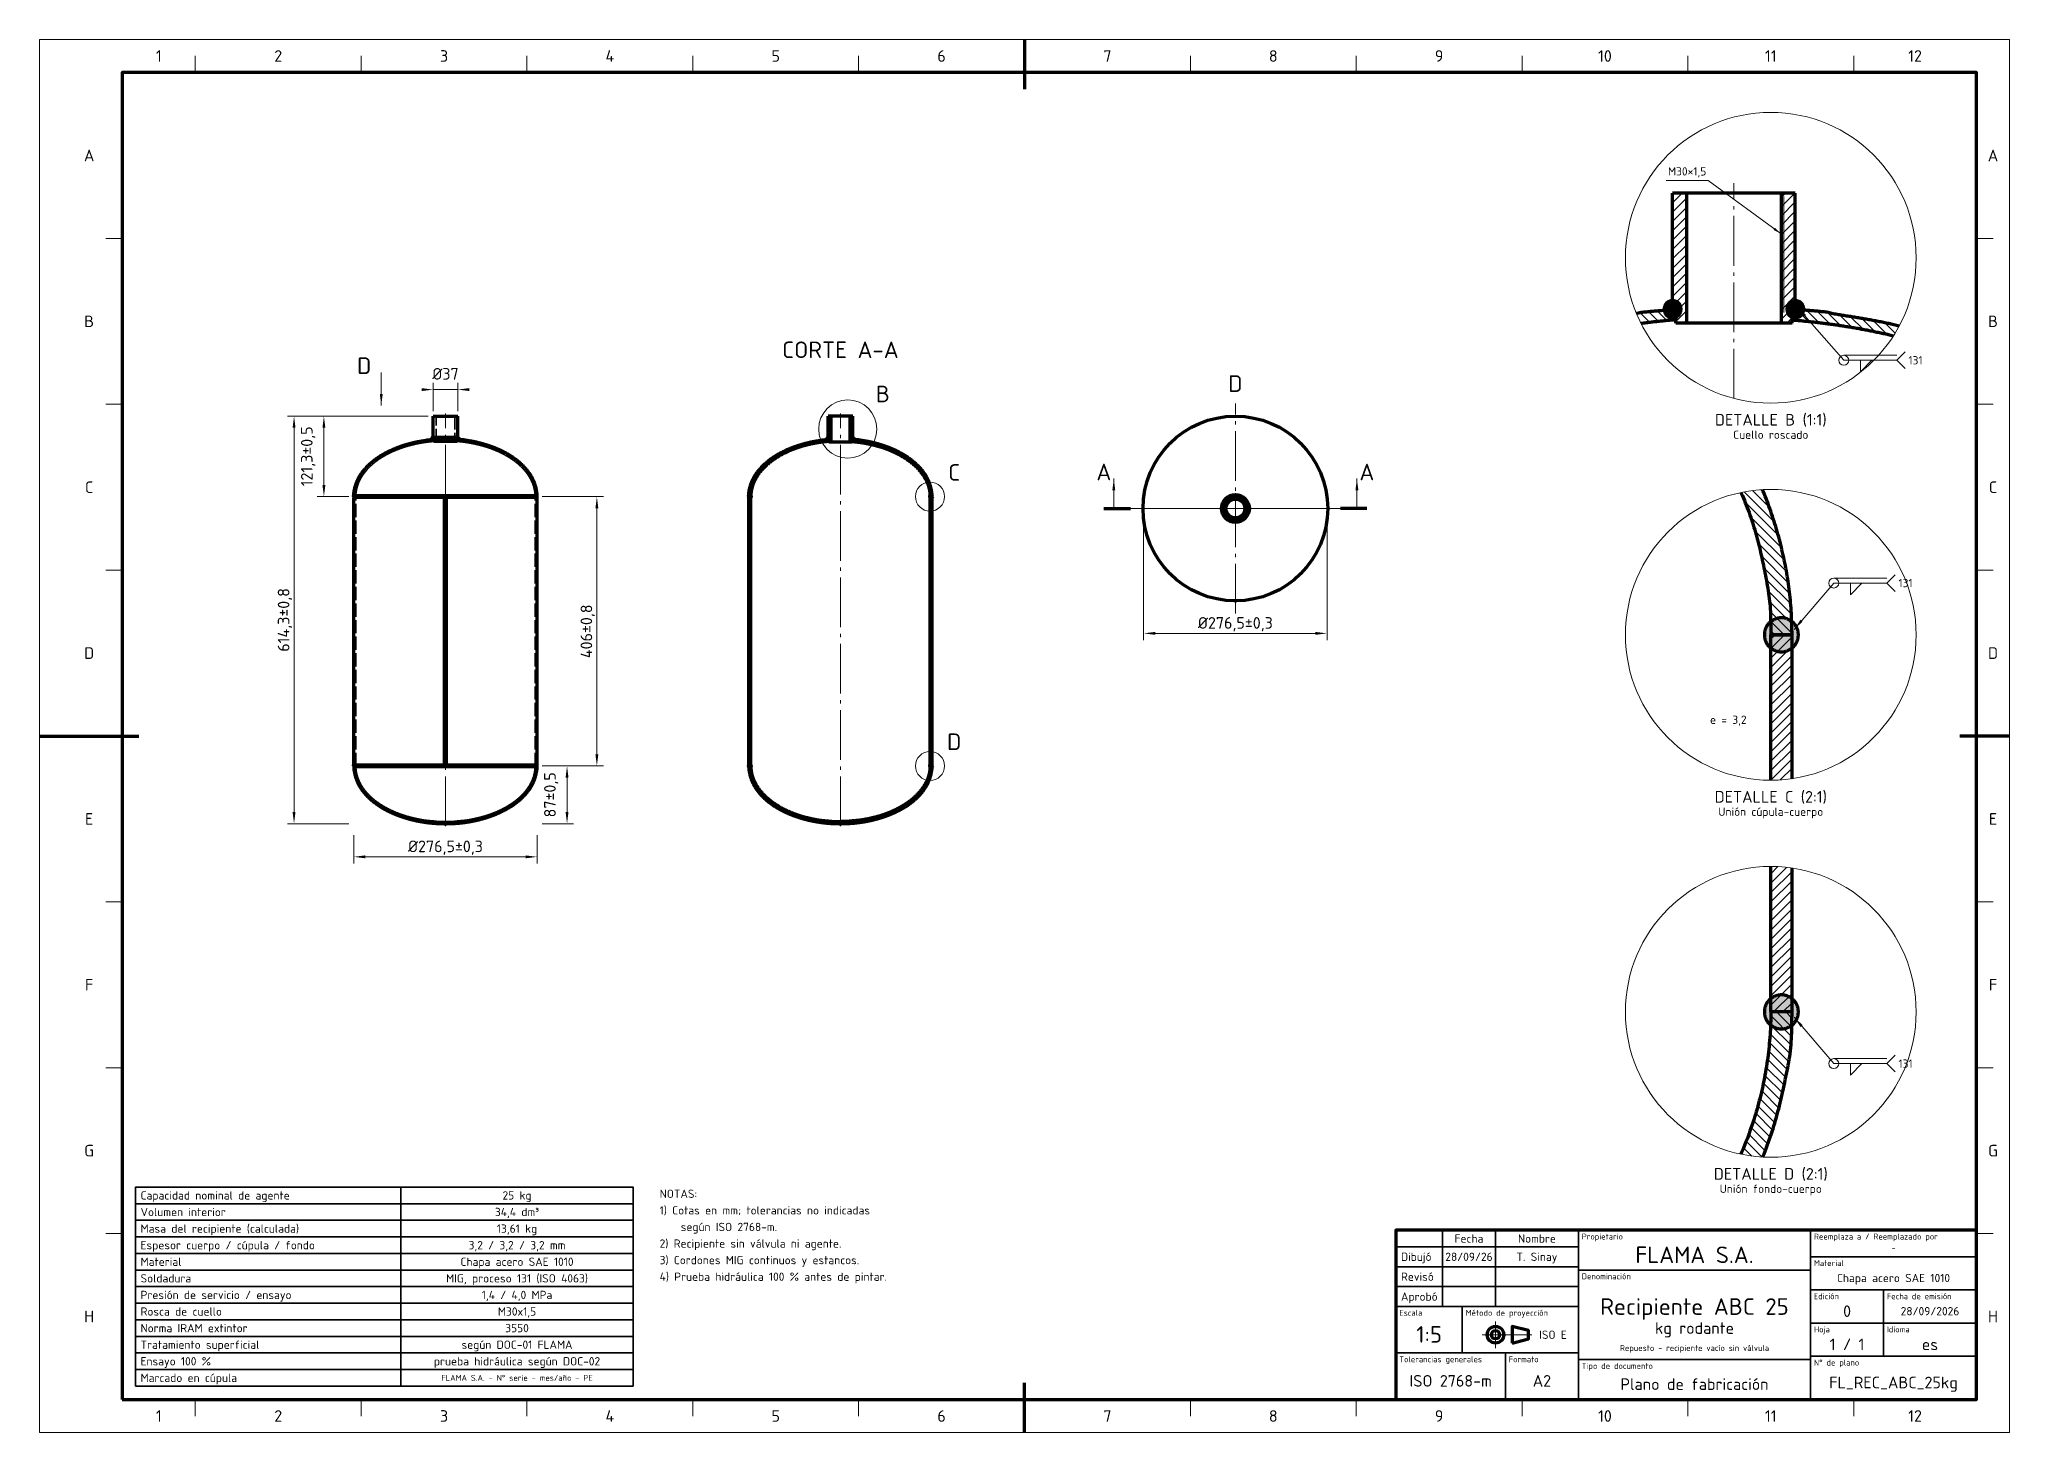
# Model space of a CAD drawing. Header units: millimetres. Extents: x 0 to 594, y 0 to 420.
import ezdxf
from ezdxf.enums import TextEntityAlignment as Align

# ---------------------------------------------------------------- set-up
doc = ezdxf.new("R2010")
doc.units = ezdxf.units.MM
doc.linetypes.add('IRAM-E-TRAZOS', pattern=[5, 4, -1])
doc.linetypes.add('IRAM-F-TRAZO-PUNTO', pattern=[20, 15, -2, 1, -2])
for name, color, linetype, lineweight in [('01-VISIBLE', 7, 'CONTINUOUS', 70), ('02-OCULTA', 4, 'IRAM-E-TRAZOS', 35), ('03-EJE', 1, 'IRAM-F-TRAZO-PUNTO', 18), ('04-COTA', 3, 'CONTINUOUS', 18), ('05-RAYADO', 8, 'CONTINUOUS', 18), ('06-TEXTO', 7, 'CONTINUOUS', 25), ('07-RECUADRO', 7, 'CONTINUOUS', 70), ('08-FINA', 5, 'CONTINUOUS', 18), ('10-ROTULO', 7, 'CONTINUOUS', 35), ('11-TEXTO-ROTULO', 7, 'CONTINUOUS', 25), ('12-SOLDADURA', 6, 'CONTINUOUS', 18)]:
    doc.layers.add(name, color=color, linetype=linetype, lineweight=lineweight)
doc.styles.add('ISO3098', font='isocpeur.ttf')
doc.dimstyles.new('FLAMA-IRAM', dxfattribs={"dimtxt": 3.5, "dimasz": 3.5, "dimexe": 2, "dimexo": 1.5, "dimgap": 1, "dimtad": 1, "dimdec": 1, "dimtxsty": 'ISO3098', "dimblk": 'IRAM_FLECHA', "dimblk1": 'IRAM_FLECHA', "dimblk2": 'IRAM_FLECHA', "dimcen": 2.5, "dimclrd": 3, "dimclre": 3, "dimclrt": 3, "dimazin": 3, "dimtfac": 1, "dimtmove": 0, "dimatfit": 3, "dimlwd": 18, "dimlwe": 18})

msp = doc.modelspace()

# ---------------------------------------------------------------- texts
at = {"layer": '06-TEXTO', "style": 'ISO3098'}
for s, height, p in [('1', 3.5, (36, 415)), ('2', 3.5, (72, 415)), ('3', 3.5, (122, 415)), ('4', 3.5, (172, 415)), ('5', 3.5, (222, 415)), ('6', 3.5, (272, 415)), ('7', 3.5, (322, 415)), ('8', 3.5, (372, 415)), ('9', 3.5, (422, 415)), ('10', 3.5, (472, 415)), ('11', 3.5, (522, 415)), ('12', 3.5, (565.5, 415)), ('A', 3.5, (15, 385)), ('A', 3.5, (589, 385)), ('B', 3.5, (15, 335)), ('B', 3.5, (589, 335)), ('CORTE A-A', 5, (241.5, 326.43)), ('B', 5, (254.295, 313.105)), ('D', 5, (360.575, 316.238)), ('DETALLE B (1:1)', 3.5, (522, 305.333)), ('Cuello roscado', 2.5, (522, 300.833)), ('C', 5, (275.798, 289.457)), ('A', 5, (320.925, 289.588)), ('A', 5, (400.225, 289.588)), ('C', 3.5, (15, 285)), ('C', 3.5, (589, 285)), ('D', 3.5, (15, 235)), ('D', 3.5, (589, 235)), ('e = 3,2', 2.5, (509.2, 214.9)), ('D', 5, (275.798, 208.257)), ('DETALLE C (2:1)', 3.5, (522, 191.667)), ('E', 3.5, (15, 185)), ('Unión cúpula-cuerpo', 2.5, (522, 187.167)), ('E', 3.5, (589, 185)), ('F', 3.5, (15, 135)), ('F', 3.5, (589, 135)), ('G', 3.5, (15, 85)), ('G', 3.5, (589, 85)), ('DETALLE D (2:1)', 3.5, (522, 78)), ('25 kg', 2.5, (144, 71.5)), ('Unión fondo-cuerpo', 2.5, (522, 73.5)), ('34,4 dm³', 2.5, (144, 66.5)), ('13,61 kg', 2.5, (144, 61.5)), ('3,2 / 3,2 / 3,2 mm', 2.5, (144, 56.5)), ('MIG, proceso 131 (ISO 4063)', 2.5, (144, 46.5)), ('Chapa acero SAE 1010', 2.5, (144, 51.5)), ('1,4 / 4,0 MPa', 2.5, (144, 41.5)), ('H', 3.5, (15, 35)), ('M30x1,5', 2.5, (144, 36.5)), ('H', 3.5, (589, 35)), ('3550', 2.5, (144, 31.5)), ('según DOC-01 FLAMA', 2.5, (144, 26.5)), ('prueba hidráulica según DOC-02', 2.5, (144, 21.5)), ('FLAMA S.A. - N° serie - mes/año - PE', 1.8, (144, 16.5)), ('1', 3.5, (36, 5)), ('2', 3.5, (72, 5)), ('3', 3.5, (122, 5)), ('4', 3.5, (172, 5)), ('5', 3.5, (222, 5)), ('6', 3.5, (272, 5)), ('7', 3.5, (322, 5)), ('8', 3.5, (372, 5)), ('9', 3.5, (422, 5)), ('10', 3.5, (472, 5)), ('11', 3.5, (522, 5)), ('12', 3.5, (565.5, 5))]:
    msp.add_text(s, height=height, dxfattribs=at).set_placement(p, align=Align.MIDDLE_CENTER)
msp.add_text('M30×1,5', height=2.5, dxfattribs=at).set_placement((496.788, 378.217), align=Align.BOTTOM_CENTER)
msp.add_text('D', height=5, dxfattribs=at).set_placement((100.07, 321.63), align=Align.MIDDLE_RIGHT)
for s, p in [('Capacidad nominal de agente', (30.5, 71.5)), ('Volumen interior', (30.5, 66.5)), ('Masa del recipiente (calculada)', (30.5, 61.5)), ('Espesor cuerpo / cúpula / fondo', (30.5, 56.5)), ('Soldadura', (30.5, 46.5)), ('Material', (30.5, 51.5)), ('Presión de servicio / ensayo', (30.5, 41.5)), ('Rosca de cuello', (30.5, 36.5)), ('Norma IRAM extintor', (30.5, 31.5)), ('Tratamiento superficial', (30.5, 26.5)), ('Ensayo 100 %', (30.5, 21.5)), ('Marcado en cúpula', (30.5, 16.5))]:
    msp.add_text(s, height=2.5, dxfattribs=at).set_placement(p, align=Align.MIDDLE_LEFT)
for s, p in [('NOTAS:', (187, 70)), ('1) Cotas en mm; tolerancias no indicadas', (187, 65)), ('    según ISO 2768-m.', (187, 60)), ('2) Recipiente sin válvula ni agente.', (187, 55)), ('3) Cordones MIG continuos y estancos.', (187, 50)), ('4) Prueba hidráulica 100 % antes de pintar.', (187, 45))]:
    msp.add_text(s, height=2.5, dxfattribs=at).set_placement(p, align=Align.BOTTOM_LEFT)
at = {"layer": '11-TEXTO-ROTULO', "style": 'ISO3098'}
for s, height, p in [('Fecha', 2.5, (431, 58.5)), ('Nombre', 2.5, (451.5, 58.5)), ('28/09/26', 2.5, (431, 53)), ('T. Sinay', 2.5, (451.5, 53)), ('FLAMA S.A.', 5, (499, 53.6)), ('-', 1.8, (559, 55.6)), ('Chapa acero SAE 1010', 2.5, (559, 46.6)), ('Recipiente ABC 25', 5, (499, 38)), ('0', 3.5, (545, 36.6)), ('28/09/2026', 2.5, (570, 36.6)), ('1:5', 5, (419, 29.6)), ('kg rodante', 3.5, (499, 31.5)), ('Repuesto - recipiente vacío sin válvula', 1.8, (499, 25.5)), ('1 / 1', 3.5, (545, 26.6)), ('es', 3.5, (570, 26.6)), ('ISO 2768-m', 3.5, (425.5, 15.6)), ('A2', 3.5, (453, 15.6)), ('Plano de fabricación', 3.5, (499, 14.6)), ('FL_REC_ABC_25kg', 3.5, (559, 15.1))]:
    msp.add_text(s, height=height, dxfattribs=at).set_placement(p, align=Align.MIDDLE_CENTER)
for s, p in [('Propietario', (465, 60)), ('Reemplaza a / Reemplazado por', (535, 60)), ('Denominación', (465, 48)), ('Material', (535, 52)), ('Edición', (535, 42)), ('Fecha de emisión', (557, 42)), ('Escala', (410, 37)), ('Método de proyección', (430, 37)), ('Hoja', (535, 32)), ('Idioma', (557, 32)), ('Tolerancias generales', (410, 23)), ('Formato', (443, 23)), ('Tipo de documento', (465, 21)), ('N° de plano', (535, 22))]:
    msp.add_text(s, height=1.8, dxfattribs=at).set_placement(p, align=Align.TOP_LEFT)
for s, p in [('Dibujó', (410.5, 53)), ('Revisó', (410.5, 47)), ('Aprobó', (410.5, 41))]:
    msp.add_text(s, height=2.5, dxfattribs=at).set_placement(p, align=Align.MIDDLE_LEFT)
msp.add_text('ISO E', height=2.5, dxfattribs=at).set_placement((460.5, 29.5), align=Align.MIDDLE_RIGHT)
at = {"layer": '12-SOLDADURA', "style": 'ISO3098'}
for p in [(563.5, 323.267), (560.5, 256.1), (560.5, 111.233)]:
    msp.add_text('131', height=2.5, dxfattribs=at).set_placement(p, align=Align.MIDDLE_LEFT)

# ---------------------------------------------------------------- blocks, each defined once
blk = doc.blocks.new('IRAM_FLECHA')
blk.add_solid([(0, 0), (-1, 0.125), (-1, -0.125)])

# ---------------------------------------------------------------- dimensions: what is measured, and where the dimension line sits
at = {"layer": '04-COTA'}
msp.add_linear_dim(base=(118.725, 314.43), p1=(118.725, 306.43), p2=(126.125, 306.43), dimstyle='FLAMA-IRAM', override={"dimlfac": 5, "dimpost": '%%c<>'}, dxfattribs=at).render()
for base, p1, p2, text in [((76.775, 183.57), (94.775, 183.57), (118.725, 306.43), '<>±0,8'), ((85.775, 282.17), (94.775, 282.17), (118.725, 306.43), '<>±0,5'), ((168.075, 200.97), (150.075, 200.97), (150.075, 282.17), '<>±0,8'), ((159.075, 183.57), (150.075, 183.57), (150.075, 200.97), '<>±0,5')]:
    msp.add_linear_dim(base=base, p1=p1, p2=p2, angle=90, text=text, dimstyle='FLAMA-IRAM', override={"dimlfac": 5}, dxfattribs=at).render()
for base, p1, p2 in [((332.925, 240.938), (332.925, 278.588), (388.225, 278.588)), ((94.775, 173.57), (94.775, 181.57), (150.075, 181.57))]:
    msp.add_linear_dim(base=base, p1=p1, p2=p2, text='%%c<>±0,3', dimstyle='FLAMA-IRAM', override={"dimlfac": 5}, dxfattribs=at).render()

# ---------------------------------------------------------------- hatches: boundary and pattern name
at = {"layer": '05-RAYADO'}
h = msp.add_hatch(dxfattribs=at)
h.set_pattern_fill('ANSI31', scale=0.62992)
h.paths.add_polyline_path([(493.39, 334.46), (493.39, 338.667), (492.4, 338.667), (492.4, 373.667), (496.712, 373.667), (496.712, 334.46)])
h = msp.add_hatch(dxfattribs=at)
h.set_pattern_fill('ANSI31', scale=0.62992)
h.paths.add_polyline_path([(528.41, 338.667), (528.41, 334.46), (525.088, 334.46), (525.088, 373.667), (529.4, 373.667), (529.4, 338.667)])
h = msp.add_hatch(dxfattribs=at)
h.set_pattern_fill('ANSI31', scale=0.62992, angle=90)
h.paths.add_polyline_path([(481.744, 337.498), (482.133, 337.608), (482.53, 337.681), (482.931, 337.737), (483.332, 337.786), (483.734, 337.831), (484.136, 337.872), (484.538, 337.913), (484.941, 337.951), (485.343, 337.989), (485.746, 338.026), (486.148, 338.062), (486.551, 338.098), (486.954, 338.133), (487.357, 338.168), (487.759, 338.203), (488.162, 338.237), (488.565, 338.271), (488.968, 338.305), (489.371, 338.338), (489.774, 338.372), (490.176, 338.405), (490.579, 338.438), (490.982, 338.471), (491.385, 338.504), (491.788, 338.537), (492.191, 338.569), (492.594, 338.602), (492.997, 338.634), (493.4, 338.667), (493.4, 335.46), (493.009, 335.428), (492.619, 335.395), (492.229, 335.362), (491.838, 335.328), (491.448, 335.293), (491.058, 335.257), (490.668, 335.221), (490.278, 335.184), (489.888, 335.146), (489.498, 335.108), (489.108, 335.068), (488.718, 335.028), (488.328, 334.988), (487.939, 334.946), (487.549, 334.904), (487.159, 334.862), (486.77, 334.818), (486.381, 334.774), (485.991, 334.729), (485.602, 334.683), (485.213, 334.637), (484.824, 334.59), (484.435, 334.542), (484.046, 334.493), (483.658, 334.444), (483.269, 334.394), (482.905, 334.346), (482.847, 334.459), (482.375, 335.426), (481.927, 336.404), (481.503, 337.392), (481.491, 337.422)])
h = msp.add_hatch(color=7, dxfattribs=at)
h.dxf.hatch_style = 1
h.paths.add_polyline_path([(489.848, 338.868), (489.872, 339.067), (489.911, 339.264), (489.965, 339.458), (490.035, 339.646), (490.119, 339.829), (490.217, 340.004), (490.329, 340.171), (490.453, 340.329), (490.59, 340.477), (490.737, 340.613), (490.895, 340.738), (491.062, 340.849), (491.238, 340.948), (491.42, 341.032), (491.609, 341.101), (491.802, 341.156), (492, 341.195), (492.199, 341.219), (492.4, 341.227), (492.601, 341.219), (492.8, 341.195), (492.998, 341.156), (493.191, 341.101), (493.38, 341.032), (493.562, 340.948), (493.738, 340.849), (493.905, 340.738), (494.063, 340.613), (494.21, 340.477), (494.347, 340.329), (494.471, 340.171), (494.583, 340.004), (494.681, 339.829), (494.765, 339.646), (494.835, 339.458), (494.889, 339.264), (494.928, 339.067), (494.952, 338.868), (494.96, 338.667), (494.952, 338.466), (494.928, 338.266), (494.889, 338.069), (494.835, 337.876), (494.765, 337.687), (494.681, 337.504), (494.583, 337.329), (494.471, 337.162), (494.347, 337.004), (494.21, 336.856), (494.063, 336.72), (493.905, 336.596), (493.738, 336.484), (493.562, 336.386), (493.38, 336.302), (493.191, 336.232), (492.998, 336.177), (492.8, 336.138), (492.601, 336.115), (492.4, 336.107), (492.199, 336.115), (492, 336.138), (491.802, 336.177), (491.609, 336.232), (491.42, 336.302), (491.238, 336.386), (491.062, 336.484), (490.895, 336.596), (490.737, 336.72), (490.59, 336.856), (490.453, 337.004), (490.329, 337.162), (490.217, 337.329), (490.119, 337.504), (490.035, 337.687), (489.965, 337.876), (489.911, 338.069), (489.872, 338.266), (489.848, 338.466), (489.84, 338.667)])
h = msp.add_hatch(color=7, dxfattribs=at)
h.dxf.hatch_style = 1
h.paths.add_polyline_path([(531.952, 338.466), (531.928, 338.266), (531.889, 338.069), (531.835, 337.876), (531.765, 337.687), (531.681, 337.504), (531.583, 337.329), (531.471, 337.162), (531.347, 337.004), (531.21, 336.856), (531.063, 336.72), (530.905, 336.596), (530.738, 336.484), (530.562, 336.386), (530.38, 336.302), (530.191, 336.232), (529.998, 336.177), (529.8, 336.138), (529.601, 336.115), (529.4, 336.107), (529.199, 336.115), (529, 336.138), (528.802, 336.177), (528.609, 336.232), (528.42, 336.302), (528.238, 336.386), (528.062, 336.484), (527.895, 336.596), (527.737, 336.72), (527.59, 336.856), (527.453, 337.004), (527.329, 337.162), (527.217, 337.329), (527.119, 337.504), (527.035, 337.687), (526.965, 337.876), (526.911, 338.069), (526.872, 338.266), (526.848, 338.466), (526.84, 338.667), (526.848, 338.868), (526.872, 339.067), (526.911, 339.264), (526.965, 339.458), (527.035, 339.646), (527.119, 339.829), (527.217, 340.004), (527.329, 340.171), (527.453, 340.329), (527.59, 340.477), (527.737, 340.613), (527.895, 340.738), (528.062, 340.849), (528.238, 340.948), (528.42, 341.032), (528.609, 341.101), (528.802, 341.156), (529, 341.195), (529.199, 341.219), (529.4, 341.227), (529.601, 341.219), (529.8, 341.195), (529.998, 341.156), (530.191, 341.101), (530.38, 341.032), (530.562, 340.948), (530.738, 340.849), (530.905, 340.738), (531.063, 340.613), (531.21, 340.477), (531.347, 340.329), (531.471, 340.171), (531.583, 340.004), (531.681, 339.829), (531.765, 339.646), (531.835, 339.458), (531.889, 339.264), (531.928, 339.067), (531.952, 338.868), (531.96, 338.667)])
h = msp.add_hatch(dxfattribs=at)
h.set_pattern_fill('ANSI31', scale=0.62992, angle=90)
h.paths.add_polyline_path([(528.803, 338.634), (529.206, 338.602), (529.609, 338.569), (530.012, 338.537), (530.415, 338.504), (530.818, 338.471), (531.221, 338.438), (531.624, 338.405), (532.026, 338.372), (532.429, 338.338), (532.832, 338.305), (533.235, 338.271), (533.638, 338.237), (534.041, 338.203), (534.443, 338.168), (534.846, 338.133), (535.249, 338.098), (535.652, 338.062), (536.054, 338.026), (536.457, 337.989), (536.859, 337.951), (537.262, 337.913), (537.664, 337.872), (538.066, 337.831), (538.468, 337.786), (538.869, 337.737), (539.27, 337.681), (539.667, 337.608), (540.056, 337.498), (540.443, 337.382), (540.837, 337.291), (541.233, 337.212), (541.631, 337.139), (542.029, 337.068), (542.428, 337), (542.826, 336.933), (543.225, 336.867), (543.624, 336.802), (544.023, 336.737), (544.422, 336.673), (544.821, 336.609), (545.221, 336.545), (545.62, 336.481), (546.019, 336.417), (546.418, 336.353), (546.817, 336.289), (547.216, 336.225), (547.615, 336.16), (548.014, 336.095), (548.413, 336.03), (548.812, 335.965), (549.211, 335.899), (549.61, 335.832), (550.009, 335.765), (550.407, 335.698), (550.806, 335.63), (551.204, 335.561), (551.602, 335.491), (552, 335.42), (552.398, 335.349), (552.796, 335.276), (553.193, 335.203), (553.591, 335.128), (553.988, 335.052), (554.385, 334.975), (554.781, 334.896), (555.178, 334.816), (555.574, 334.735), (555.969, 334.653), (556.365, 334.569), (556.76, 334.484), (557.155, 334.398), (557.55, 334.31), (557.944, 334.221), (558.338, 334.131), (558.732, 334.039), (559.125, 333.946), (559.518, 333.852), (559.911, 333.757), (560.304, 333.66), (560.689, 333.564), (560.658, 333.504), (560.139, 332.561), (559.597, 331.632), (559.033, 330.716), (559.003, 330.67), (558.955, 330.682), (558.573, 330.772), (558.191, 330.861), (557.81, 330.949), (557.428, 331.036), (557.046, 331.123), (556.663, 331.209), (556.281, 331.294), (555.898, 331.378), (555.515, 331.462), (555.132, 331.544), (554.749, 331.626), (554.366, 331.708), (553.982, 331.788), (553.599, 331.868), (553.215, 331.947), (552.831, 332.025), (552.447, 332.102), (552.063, 332.179), (551.678, 332.255), (551.294, 332.33), (550.909, 332.405), (550.524, 332.478), (550.139, 332.551), (549.754, 332.623), (549.369, 332.695), (548.983, 332.766), (548.598, 332.835), (548.212, 332.905), (547.826, 332.973), (547.44, 333.041), (547.054, 333.108), (546.668, 333.174), (546.282, 333.239), (545.895, 333.304), (545.509, 333.368), (545.122, 333.431), (544.735, 333.494), (544.348, 333.556), (543.961, 333.617), (543.574, 333.677), (543.187, 333.736), (542.799, 333.795), (542.412, 333.853), (542.024, 333.911), (541.636, 333.967), (541.249, 334.023), (540.861, 334.078), (540.473, 334.133), (540.084, 334.186), (539.696, 334.239), (539.308, 334.292), (538.919, 334.343), (538.531, 334.394), (538.142, 334.444), (537.754, 334.493), (537.365, 334.542), (536.976, 334.59), (536.587, 334.637), (536.198, 334.683), (535.809, 334.729), (535.419, 334.774), (535.03, 334.818), (534.641, 334.862), (534.251, 334.904), (533.861, 334.946), (533.472, 334.988), (533.082, 335.028), (532.692, 335.068), (532.302, 335.108), (531.912, 335.146), (531.522, 335.184), (531.132, 335.221), (530.742, 335.257), (530.352, 335.293), (529.962, 335.328), (529.571, 335.362), (529.181, 335.395), (528.791, 335.428), (528.4, 335.46), (528.4, 338.667)])
h = msp.add_hatch(color=7, dxfattribs=at)
h.dxf.hatch_style = 1
h.paths.add_polyline_path([(238.662, 298.589), (237.998, 298.589), (237.998, 299.43), (237.8, 299.43), (237.8, 306.43), (238.662, 306.43)])
h = msp.add_hatch(color=7, dxfattribs=at)
h.dxf.hatch_style = 1
h.paths.add_polyline_path([(245.2, 299.43), (245.002, 299.43), (245.002, 298.589), (244.338, 298.589), (244.338, 306.43), (245.2, 306.43)])
h = msp.add_hatch(color=7, dxfattribs=at)
h.dxf.hatch_style = 1
h.paths.add_polyline_path([(214.49, 282.17), (213.85, 282.17), (213.85, 282.251), (213.851, 282.332), (213.853, 282.413), (213.855, 282.493), (213.857, 282.574), (213.861, 282.655), (213.865, 282.736), (213.869, 282.816), (213.874, 282.897), (213.88, 282.978), (213.886, 283.058), (213.893, 283.139), (213.9, 283.219), (213.908, 283.3), (213.917, 283.38), (213.926, 283.461), (213.936, 283.541), (213.946, 283.621), (213.957, 283.701), (213.969, 283.781), (213.981, 283.861), (213.994, 283.941), (214.007, 284.021), (214.021, 284.1), (214.035, 284.18), (214.05, 284.259), (214.066, 284.339), (214.082, 284.418), (214.099, 284.497), (214.116, 284.576), (214.134, 284.655), (214.152, 284.734), (214.171, 284.812), (214.19, 284.891), (214.21, 284.969), (214.231, 285.047), (214.252, 285.125), (214.273, 285.203), (214.296, 285.281), (214.318, 285.359), (214.341, 285.436), (214.365, 285.513), (214.39, 285.591), (214.414, 285.668), (214.44, 285.744), (214.465, 285.821), (214.492, 285.897), (214.519, 285.974), (214.546, 286.05), (214.574, 286.126), (214.602, 286.201), (214.631, 286.277), (214.661, 286.352), (214.69, 286.427), (214.721, 286.502), (214.752, 286.577), (214.783, 286.652), (214.815, 286.726), (214.847, 286.8), (214.88, 286.874), (214.913, 286.948), (214.946, 287.021), (214.981, 287.095), (215.015, 287.168), (215.05, 287.241), (215.086, 287.313), (215.121, 287.386), (215.158, 287.458), (215.195, 287.53), (215.232, 287.602), (215.269, 287.673), (215.307, 287.745), (215.346, 287.816), (215.385, 287.887), (215.424, 287.957), (215.464, 288.028), (215.504, 288.098), (215.545, 288.168), (215.586, 288.237), (215.627, 288.307), (215.669, 288.376), (215.711, 288.445), (215.753, 288.514), (215.796, 288.582), (215.839, 288.651), (215.883, 288.719), (215.927, 288.787), (215.972, 288.854), (216.016, 288.922), (216.061, 288.989), (216.107, 289.055), (216.153, 289.122), (216.199, 289.188), (216.246, 289.254), (216.293, 289.32), (216.34, 289.386), (216.387, 289.451), (216.435, 289.516), (216.484, 289.581), (216.532, 289.646), (216.581, 289.71), (216.63, 289.774), (216.68, 289.838), (216.73, 289.902), (216.78, 289.965), (216.831, 290.028), (216.881, 290.091), (216.933, 290.154), (216.984, 290.216), (217.036, 290.278), (217.088, 290.34), (217.14, 290.402), (217.193, 290.463), (217.246, 290.524), (217.299, 290.585), (217.352, 290.646), (217.406, 290.706), (217.46, 290.766), (217.514, 290.826), (217.569, 290.886), (217.624, 290.945), (217.679, 291.004), (217.734, 291.063), (217.79, 291.122), (217.846, 291.18), (217.902, 291.239), (217.959, 291.296), (218.015, 291.354), (218.072, 291.412), (218.129, 291.469), (218.187, 291.526), (218.245, 291.582), (218.302, 291.639), (218.361, 291.695), (218.419, 291.751), (218.478, 291.806), (218.536, 291.862), (218.596, 291.917), (218.655, 291.972), (218.714, 292.027), (218.774, 292.081), (218.834, 292.136), (218.894, 292.189), (218.955, 292.243), (219.015, 292.297), (219.076, 292.35), (219.137, 292.403), (219.198, 292.456), (219.26, 292.508), (219.321, 292.561), (219.383, 292.613), (219.445, 292.665), (219.508, 292.716), (219.57, 292.768), (219.633, 292.819), (219.696, 292.87), (219.759, 292.92), (219.822, 292.971), (219.885, 293.021), (219.949, 293.071), (220.012, 293.121), (220.076, 293.17), (220.14, 293.219), (220.205, 293.268), (220.269, 293.317), (220.334, 293.366), (220.399, 293.414), (220.464, 293.462), (220.529, 293.51), (220.594, 293.558), (220.66, 293.605), (220.725, 293.652), (220.791, 293.699), (220.857, 293.746), (220.923, 293.793), (220.989, 293.839), (221.056, 293.885), (221.122, 293.931), (221.189, 293.977), (221.256, 294.022), (221.323, 294.067), (221.39, 294.112), (221.458, 294.157), (221.525, 294.201), (221.593, 294.246), (221.661, 294.29), (221.729, 294.334), (221.797, 294.377), (221.865, 294.421), (221.933, 294.464), (222.002, 294.507), (222.07, 294.55), (222.139, 294.592), (222.208, 294.635), (222.277, 294.677), (222.346, 294.719), (222.415, 294.76), (222.485, 294.802), (222.554, 294.843), (222.624, 294.884), (222.693, 294.925), (222.763, 294.966), (222.833, 295.006), (222.903, 295.047), (222.974, 295.087), (223.044, 295.127), (223.115, 295.166), (223.185, 295.206), (223.256, 295.245), (223.327, 295.284), (223.398, 295.323), (223.469, 295.361), (223.54, 295.4), (223.611, 295.438), (223.682, 295.476), (223.754, 295.514), (223.826, 295.551), (223.897, 295.588), (223.969, 295.626), (224.041, 295.663), (224.113, 295.699), (224.185, 295.736), (224.257, 295.772), (224.33, 295.808), (224.402, 295.844), (224.475, 295.88), (224.547, 295.916), (224.62, 295.951), (224.693, 295.986), (224.766, 296.021), (224.839, 296.056), (224.912, 296.091), (224.985, 296.125), (225.058, 296.159), (225.131, 296.193), (225.205, 296.227), (225.278, 296.261), (225.352, 296.294), (225.426, 296.327), (225.5, 296.36), (225.573, 296.393), (225.647, 296.426), (225.721, 296.458), (225.796, 296.491), (225.87, 296.523), (225.944, 296.555), (226.018, 296.586), (226.093, 296.618), (226.167, 296.649), (226.242, 296.681), (226.317, 296.712), (226.391, 296.743), (226.466, 296.773), (226.541, 296.804), (226.616, 296.834), (226.691, 296.864), (226.766, 296.894), (226.841, 296.924), (226.916, 296.954), (226.992, 296.983), (227.067, 297.012), (227.143, 297.041), (227.218, 297.07), (227.294, 297.099), (227.369, 297.127), (227.445, 297.156), (227.521, 297.184), (227.597, 297.212), (227.673, 297.239), (227.749, 297.267), (227.825, 297.294), (227.901, 297.321), (227.977, 297.348), (228.054, 297.375), (228.13, 297.401), (228.206, 297.428), (228.283, 297.454), (228.359, 297.48), (228.436, 297.506), (228.513, 297.531), (228.59, 297.557), (228.666, 297.582), (228.743, 297.607), (228.82, 297.632), (228.897, 297.656), (228.974, 297.681), (229.051, 297.705), (229.129, 297.729), (229.206, 297.753), (229.283, 297.777), (229.36, 297.801), (229.438, 297.824), (229.515, 297.847), (229.593, 297.871), (229.67, 297.894), (229.748, 297.917), (229.825, 297.939), (229.903, 297.962), (229.981, 297.985), (230.058, 298.007), (230.136, 298.029), (230.214, 298.051), (230.291, 298.073), (230.369, 298.095), (230.447, 298.117), (230.525, 298.139), (230.603, 298.16), (230.681, 298.182), (230.759, 298.203), (230.837, 298.224), (230.915, 298.246), (230.993, 298.267), (231.071, 298.287), (231.149, 298.308), (231.228, 298.329), (231.306, 298.349), (231.384, 298.369), (231.462, 298.389), (231.541, 298.409), (231.619, 298.429), (231.698, 298.448), (231.776, 298.467), (231.855, 298.486), (231.934, 298.504), (232.012, 298.523), (232.091, 298.541), (232.17, 298.559), (232.249, 298.576), (232.328, 298.593), (232.407, 298.61), (232.486, 298.627), (232.565, 298.644), (232.644, 298.66), (232.724, 298.676), (232.803, 298.692), (232.882, 298.707), (232.962, 298.722), (233.041, 298.737), (233.121, 298.752), (233.2, 298.766), (233.28, 298.781), (233.36, 298.795), (233.439, 298.809), (233.519, 298.823), (233.599, 298.836), (233.678, 298.85), (233.758, 298.863), (233.838, 298.876), (233.918, 298.89), (233.997, 298.903), (234.077, 298.916), (234.157, 298.929), (234.237, 298.942), (234.317, 298.954), (234.396, 298.967), (234.476, 298.98), (234.556, 298.993), (234.636, 299.006), (234.716, 299.018), (234.796, 299.031), (234.875, 299.044), (234.955, 299.057), (235.035, 299.07), (235.115, 299.083), (235.194, 299.097), (235.274, 299.11), (235.354, 299.124), (235.433, 299.139), (235.513, 299.155), (235.591, 299.173), (235.669, 299.196), (235.747, 299.218), (235.826, 299.233), (235.906, 299.244), (235.986, 299.254), (236.067, 299.263), (236.147, 299.271), (236.228, 299.279), (236.308, 299.287), (236.389, 299.294), (236.469, 299.302), (236.55, 299.309), (236.63, 299.316), (236.711, 299.323), (236.791, 299.33), (236.872, 299.337), (236.952, 299.344), (237.033, 299.351), (237.114, 299.358), (237.194, 299.364), (237.275, 299.371), (237.355, 299.378), (237.436, 299.384), (237.516, 299.391), (237.597, 299.397), (237.678, 299.404), (237.758, 299.411), (237.839, 299.417), (237.919, 299.424), (238, 299.43), (238, 298.789), (237.922, 298.782), (237.844, 298.776), (237.766, 298.769), (237.688, 298.762), (237.61, 298.755), (237.532, 298.748), (237.454, 298.741), (237.376, 298.733), (237.298, 298.726), (237.22, 298.718), (237.142, 298.71), (237.064, 298.702), (236.986, 298.694), (236.908, 298.686), (236.83, 298.678), (236.752, 298.669), (236.674, 298.66), (236.596, 298.651), (236.518, 298.642), (236.44, 298.633), (236.363, 298.624), (236.285, 298.615), (236.207, 298.605), (236.129, 298.595), (236.052, 298.585), (235.974, 298.575), (235.896, 298.565), (235.818, 298.555), (235.741, 298.545), (235.663, 298.534), (235.585, 298.523), (235.508, 298.512), (235.43, 298.501), (235.353, 298.49), (235.275, 298.479), (235.198, 298.467), (235.12, 298.456), (235.043, 298.444), (234.965, 298.432), (234.888, 298.42), (234.81, 298.408), (234.733, 298.395), (234.656, 298.383), (234.578, 298.37), (234.501, 298.358), (234.424, 298.345), (234.346, 298.331), (234.269, 298.318), (234.192, 298.305), (234.115, 298.291), (234.038, 298.278), (233.96, 298.264), (233.883, 298.25), (233.806, 298.236), (233.729, 298.221), (233.652, 298.207), (233.575, 298.192), (233.498, 298.178), (233.421, 298.163), (233.344, 298.148), (233.267, 298.133), (233.191, 298.117), (233.114, 298.102), (233.037, 298.086), (232.96, 298.07), (232.884, 298.054), (232.807, 298.038), (232.73, 298.022), (232.654, 298.006), (232.577, 297.989), (232.5, 297.972), (232.424, 297.955), (232.347, 297.938), (232.271, 297.921), (232.194, 297.904), (232.118, 297.886), (232.042, 297.869), (231.965, 297.851), (231.889, 297.833), (231.813, 297.815), (231.737, 297.797), (231.66, 297.778), (231.584, 297.76), (231.508, 297.741), (231.432, 297.722), (231.356, 297.703), (231.28, 297.684), (231.204, 297.665), (231.128, 297.645), (231.052, 297.625), (230.977, 297.606), (230.901, 297.586), (230.825, 297.565), (230.749, 297.545), (230.674, 297.525), (230.598, 297.504), (230.523, 297.483), (230.447, 297.462), (230.372, 297.441), (230.296, 297.42), (230.221, 297.399), (230.145, 297.377), (230.07, 297.355), (229.995, 297.333), (229.92, 297.311), (229.845, 297.289), (229.769, 297.267), (229.694, 297.244), (229.619, 297.222), (229.544, 297.199), (229.47, 297.176), (229.395, 297.152), (229.32, 297.129), (229.245, 297.106), (229.17, 297.082), (229.096, 297.058), (229.021, 297.034), (228.947, 297.01), (228.872, 296.985), (228.798, 296.961), (228.723, 296.936), (228.649, 296.911), (228.575, 296.886), (228.501, 296.861), (228.426, 296.836), (228.352, 296.81), (228.278, 296.785), (228.204, 296.759), (228.13, 296.733), (228.056, 296.707), (227.983, 296.68), (227.909, 296.654), (227.835, 296.627), (227.762, 296.6), (227.688, 296.573), (227.615, 296.546), (227.541, 296.518), (227.468, 296.491), (227.395, 296.463), (227.321, 296.435), (227.248, 296.407), (227.175, 296.379), (227.102, 296.35), (227.029, 296.322), (226.956, 296.293), (226.883, 296.264), (226.811, 296.235), (226.738, 296.205), (226.665, 296.176), (226.593, 296.146), (226.52, 296.116), (226.448, 296.086), (226.376, 296.056), (226.304, 296.026), (226.231, 295.995), (226.159, 295.964), (226.087, 295.933), (226.015, 295.902), (225.944, 295.871), (225.872, 295.84), (225.8, 295.808), (225.728, 295.776), (225.657, 295.744), (225.585, 295.712), (225.514, 295.679), (225.443, 295.647), (225.372, 295.614), (225.301, 295.581), (225.23, 295.548), (225.159, 295.515), (225.088, 295.481), (225.017, 295.447), (224.946, 295.413), (224.876, 295.379), (224.805, 295.345), (224.735, 295.311), (224.665, 295.276), (224.594, 295.241), (224.524, 295.206), (224.454, 295.171), (224.384, 295.136), (224.315, 295.1), (224.245, 295.064), (224.175, 295.028), (224.106, 294.992), (224.036, 294.956), (223.967, 294.919), (223.898, 294.882), (223.829, 294.845), (223.76, 294.808), (223.691, 294.771), (223.622, 294.733), (223.553, 294.695), (223.485, 294.657), (223.416, 294.619), (223.348, 294.581), (223.28, 294.542), (223.212, 294.504), (223.144, 294.465), (223.076, 294.426), (223.008, 294.386), (222.94, 294.347), (222.873, 294.307), (222.805, 294.267), (222.738, 294.227), (222.671, 294.186), (222.604, 294.146), (222.537, 294.105), (222.47, 294.064), (222.404, 294.023), (222.337, 293.981), (222.271, 293.94), (222.204, 293.898), (222.138, 293.856), (222.072, 293.814), (222.006, 293.771), (221.941, 293.728), (221.875, 293.686), (221.81, 293.642), (221.744, 293.599), (221.679, 293.556), (221.614, 293.512), (221.549, 293.468), (221.485, 293.424), (221.42, 293.379), (221.356, 293.335), (221.291, 293.29), (221.227, 293.245), (221.163, 293.2), (221.099, 293.154), (221.036, 293.108), (220.972, 293.063), (220.909, 293.016), (220.846, 292.97), (220.783, 292.923), (220.72, 292.877), (220.657, 292.83), (220.595, 292.782), (220.532, 292.735), (220.47, 292.687), (220.408, 292.639), (220.346, 292.591), (220.284, 292.543), (220.223, 292.494), (220.162, 292.445), (220.101, 292.396), (220.04, 292.347), (219.979, 292.297), (219.918, 292.248), (219.858, 292.198), (219.798, 292.148), (219.738, 292.097), (219.678, 292.046), (219.618, 291.996), (219.559, 291.944), (219.5, 291.893), (219.441, 291.842), (219.382, 291.79), (219.323, 291.738), (219.265, 291.685), (219.207, 291.633), (219.149, 291.58), (219.091, 291.527), (219.034, 291.474), (218.977, 291.42), (218.919, 291.367), (218.863, 291.313), (218.806, 291.258), (218.75, 291.204), (218.693, 291.149), (218.638, 291.094), (218.582, 291.039), (218.526, 290.984), (218.471, 290.928), (218.416, 290.872), (218.362, 290.816), (218.307, 290.76), (218.253, 290.703), (218.199, 290.646), (218.145, 290.589), (218.092, 290.532), (218.039, 290.474), (217.986, 290.417), (217.933, 290.358), (217.881, 290.3), (217.829, 290.242), (217.777, 290.183), (217.726, 290.124), (217.674, 290.064), (217.623, 290.005), (217.573, 289.945), (217.522, 289.885), (217.472, 289.825), (217.422, 289.764), (217.373, 289.704), (217.324, 289.643), (217.275, 289.582), (217.226, 289.52), (217.178, 289.458), (217.13, 289.396), (217.082, 289.334), (217.035, 289.272), (216.987, 289.209), (216.941, 289.146), (216.894, 289.083), (216.848, 289.02), (216.803, 288.956), (216.757, 288.892), (216.712, 288.828), (216.667, 288.764), (216.623, 288.699), (216.579, 288.634), (216.535, 288.569), (216.492, 288.504), (216.449, 288.438), (216.407, 288.372), (216.365, 288.306), (216.323, 288.24), (216.282, 288.173), (216.241, 288.106), (216.2, 288.039), (216.16, 287.972), (216.121, 287.904), (216.081, 287.837), (216.042, 287.768), (216.004, 287.7), (215.966, 287.632), (215.928, 287.563), (215.891, 287.494), (215.854, 287.425), (215.817, 287.356), (215.781, 287.286), (215.745, 287.216), (215.71, 287.146), (215.675, 287.076), (215.641, 287.006), (215.606, 286.936), (215.573, 286.865), (215.539, 286.794), (215.506, 286.723), (215.474, 286.652), (215.441, 286.58), (215.41, 286.508), (215.378, 286.437), (215.347, 286.365), (215.317, 286.292), (215.287, 286.22), (215.258, 286.147), (215.229, 286.074), (215.201, 286.001), (215.173, 285.928), (215.146, 285.855), (215.119, 285.781), (215.093, 285.707), (215.068, 285.633), (215.044, 285.558), (215.02, 285.484), (214.996, 285.409), (214.973, 285.334), (214.951, 285.259), (214.93, 285.183), (214.909, 285.108), (214.889, 285.032), (214.869, 284.956), (214.85, 284.88), (214.832, 284.804), (214.814, 284.728), (214.796, 284.651), (214.779, 284.575), (214.762, 284.498), (214.745, 284.422), (214.729, 284.345), (214.713, 284.268), (214.697, 284.192), (214.682, 284.115), (214.667, 284.038), (214.652, 283.961), (214.638, 283.884), (214.623, 283.807), (214.609, 283.73), (214.595, 283.653), (214.581, 283.576), (214.568, 283.498), (214.556, 283.421), (214.544, 283.343), (214.534, 283.266), (214.526, 283.188), (214.518, 283.11), (214.512, 283.032), (214.507, 282.953), (214.503, 282.875), (214.5, 282.797), (214.497, 282.718), (214.495, 282.64), (214.493, 282.562), (214.492, 282.483), (214.491, 282.405), (214.49, 282.327), (214.49, 282.248)])
h = msp.add_hatch(color=7, dxfattribs=at)
h.dxf.hatch_style = 1
h.paths.add_polyline_path([(237.288, 299.43), (237.29, 299.47), (237.294, 299.51), (237.302, 299.55), (237.313, 299.588), (237.327, 299.626), (237.344, 299.662), (237.363, 299.698), (237.386, 299.731), (237.411, 299.763), (237.438, 299.792), (237.467, 299.819), (237.499, 299.844), (237.532, 299.867), (237.568, 299.886), (237.604, 299.903), (237.642, 299.917), (237.68, 299.928), (237.72, 299.936), (237.76, 299.94), (237.8, 299.942), (237.84, 299.94), (237.88, 299.936), (237.92, 299.928), (237.958, 299.917), (237.996, 299.903), (238.032, 299.886), (238.068, 299.867), (238.101, 299.844), (238.133, 299.819), (238.162, 299.792), (238.189, 299.763), (238.214, 299.731), (238.237, 299.698), (238.256, 299.662), (238.273, 299.626), (238.287, 299.588), (238.298, 299.55), (238.306, 299.51), (238.31, 299.47), (238.312, 299.43), (238.31, 299.39), (238.306, 299.35), (238.298, 299.31), (238.287, 299.272), (238.273, 299.234), (238.256, 299.198), (238.237, 299.162), (238.214, 299.129), (238.189, 299.098), (238.162, 299.068), (238.133, 299.041), (238.101, 299.016), (238.068, 298.993), (238.032, 298.974), (237.996, 298.957), (237.958, 298.943), (237.92, 298.932), (237.88, 298.924), (237.84, 298.92), (237.8, 298.918), (237.76, 298.92), (237.72, 298.924), (237.68, 298.932), (237.642, 298.943), (237.604, 298.957), (237.568, 298.974), (237.532, 298.993), (237.499, 299.016), (237.467, 299.041), (237.438, 299.068), (237.411, 299.098), (237.386, 299.129), (237.363, 299.162), (237.344, 299.198), (237.327, 299.234), (237.313, 299.272), (237.302, 299.31), (237.294, 299.35), (237.29, 299.39)])
h = msp.add_hatch(color=7, dxfattribs=at)
h.dxf.hatch_style = 1
h.paths.add_polyline_path([(245.712, 299.43), (245.71, 299.39), (245.706, 299.35), (245.698, 299.31), (245.687, 299.272), (245.673, 299.234), (245.656, 299.198), (245.637, 299.162), (245.614, 299.129), (245.589, 299.098), (245.562, 299.068), (245.533, 299.041), (245.501, 299.016), (245.468, 298.993), (245.432, 298.974), (245.396, 298.957), (245.358, 298.943), (245.32, 298.932), (245.28, 298.924), (245.24, 298.92), (245.2, 298.918), (245.16, 298.92), (245.12, 298.924), (245.08, 298.932), (245.042, 298.943), (245.004, 298.957), (244.968, 298.974), (244.932, 298.993), (244.899, 299.016), (244.867, 299.041), (244.838, 299.068), (244.811, 299.098), (244.786, 299.129), (244.763, 299.162), (244.744, 299.198), (244.727, 299.234), (244.713, 299.272), (244.702, 299.31), (244.694, 299.35), (244.69, 299.39), (244.688, 299.43), (244.69, 299.47), (244.694, 299.51), (244.702, 299.55), (244.713, 299.588), (244.727, 299.626), (244.744, 299.662), (244.763, 299.698), (244.786, 299.731), (244.811, 299.763), (244.838, 299.792), (244.867, 299.819), (244.899, 299.844), (244.932, 299.867), (244.968, 299.886), (245.004, 299.903), (245.042, 299.917), (245.08, 299.928), (245.12, 299.936), (245.16, 299.94), (245.2, 299.942), (245.24, 299.94), (245.28, 299.936), (245.32, 299.928), (245.358, 299.917), (245.396, 299.903), (245.432, 299.886), (245.468, 299.867), (245.501, 299.844), (245.533, 299.819), (245.562, 299.792), (245.589, 299.763), (245.614, 299.731), (245.637, 299.698), (245.656, 299.662), (245.673, 299.626), (245.687, 299.588), (245.698, 299.55), (245.706, 299.51), (245.71, 299.47)])
h = msp.add_hatch(color=7, dxfattribs=at)
h.dxf.hatch_style = 1
h.paths.add_polyline_path([(245, 299.43), (245.081, 299.424), (245.161, 299.417), (245.242, 299.411), (245.322, 299.404), (245.403, 299.397), (245.484, 299.391), (245.564, 299.384), (245.645, 299.378), (245.725, 299.371), (245.806, 299.364), (245.886, 299.358), (245.967, 299.351), (246.048, 299.344), (246.128, 299.337), (246.209, 299.33), (246.289, 299.323), (246.37, 299.316), (246.45, 299.309), (246.531, 299.302), (246.611, 299.294), (246.692, 299.287), (246.772, 299.279), (246.853, 299.271), (246.933, 299.263), (247.014, 299.254), (247.094, 299.244), (247.174, 299.233), (247.253, 299.218), (247.331, 299.196), (247.409, 299.173), (247.487, 299.155), (247.567, 299.139), (247.646, 299.124), (247.726, 299.11), (247.806, 299.097), (247.885, 299.083), (247.965, 299.07), (248.045, 299.057), (248.125, 299.044), (248.204, 299.031), (248.284, 299.018), (248.364, 299.006), (248.444, 298.993), (248.524, 298.98), (248.604, 298.967), (248.683, 298.954), (248.763, 298.942), (248.843, 298.929), (248.923, 298.916), (249.003, 298.903), (249.082, 298.89), (249.162, 298.876), (249.242, 298.863), (249.322, 298.85), (249.401, 298.836), (249.481, 298.823), (249.561, 298.809), (249.64, 298.795), (249.72, 298.781), (249.8, 298.766), (249.879, 298.752), (249.959, 298.737), (250.038, 298.722), (250.118, 298.707), (250.197, 298.692), (250.276, 298.676), (250.356, 298.66), (250.435, 298.644), (250.514, 298.627), (250.593, 298.61), (250.672, 298.593), (250.751, 298.576), (250.83, 298.559), (250.909, 298.541), (250.988, 298.523), (251.066, 298.504), (251.145, 298.486), (251.224, 298.467), (251.302, 298.448), (251.381, 298.429), (251.459, 298.409), (251.538, 298.389), (251.616, 298.369), (251.694, 298.349), (251.772, 298.329), (251.851, 298.308), (251.929, 298.287), (252.007, 298.267), (252.085, 298.246), (252.163, 298.224), (252.241, 298.203), (252.319, 298.182), (252.397, 298.16), (252.475, 298.139), (252.553, 298.117), (252.631, 298.095), (252.709, 298.073), (252.786, 298.051), (252.864, 298.029), (252.942, 298.007), (253.019, 297.985), (253.097, 297.962), (253.175, 297.939), (253.252, 297.917), (253.33, 297.894), (253.407, 297.871), (253.485, 297.847), (253.562, 297.824), (253.64, 297.801), (253.717, 297.777), (253.794, 297.753), (253.871, 297.729), (253.949, 297.705), (254.026, 297.681), (254.103, 297.656), (254.18, 297.632), (254.257, 297.607), (254.334, 297.582), (254.41, 297.557), (254.487, 297.531), (254.564, 297.506), (254.641, 297.48), (254.717, 297.454), (254.794, 297.428), (254.87, 297.401), (254.946, 297.375), (255.023, 297.348), (255.099, 297.321), (255.175, 297.294), (255.251, 297.267), (255.327, 297.239), (255.403, 297.212), (255.479, 297.184), (255.555, 297.156), (255.631, 297.127), (255.706, 297.099), (255.782, 297.07), (255.857, 297.041), (255.933, 297.012), (256.008, 296.983), (256.084, 296.954), (256.159, 296.924), (256.234, 296.894), (256.309, 296.864), (256.384, 296.834), (256.459, 296.804), (256.534, 296.773), (256.609, 296.743), (256.683, 296.712), (256.758, 296.681), (256.833, 296.649), (256.907, 296.618), (256.982, 296.586), (257.056, 296.555), (257.13, 296.523), (257.204, 296.491), (257.279, 296.458), (257.353, 296.426), (257.427, 296.393), (257.5, 296.36), (257.574, 296.327), (257.648, 296.294), (257.722, 296.261), (257.795, 296.227), (257.869, 296.193), (257.942, 296.159), (258.015, 296.125), (258.088, 296.091), (258.161, 296.056), (258.234, 296.021), (258.307, 295.986), (258.38, 295.951), (258.453, 295.916), (258.525, 295.88), (258.598, 295.844), (258.67, 295.808), (258.743, 295.772), (258.815, 295.736), (258.887, 295.699), (258.959, 295.663), (259.031, 295.626), (259.103, 295.588), (259.174, 295.551), (259.246, 295.514), (259.318, 295.476), (259.389, 295.438), (259.46, 295.4), (259.531, 295.361), (259.602, 295.323), (259.673, 295.284), (259.744, 295.245), (259.815, 295.206), (259.885, 295.166), (259.956, 295.127), (260.026, 295.087), (260.097, 295.047), (260.167, 295.006), (260.237, 294.966), (260.307, 294.925), (260.376, 294.884), (260.446, 294.843), (260.515, 294.802), (260.585, 294.76), (260.654, 294.719), (260.723, 294.677), (260.792, 294.635), (260.861, 294.592), (260.93, 294.55), (260.998, 294.507), (261.067, 294.464), (261.135, 294.421), (261.203, 294.377), (261.271, 294.334), (261.339, 294.29), (261.407, 294.246), (261.475, 294.201), (261.542, 294.157), (261.61, 294.112), (261.677, 294.067), (261.744, 294.022), (261.811, 293.977), (261.878, 293.931), (261.944, 293.885), (262.011, 293.839), (262.077, 293.793), (262.143, 293.746), (262.209, 293.699), (262.275, 293.652), (262.34, 293.605), (262.406, 293.558), (262.471, 293.51), (262.536, 293.462), (262.601, 293.414), (262.666, 293.366), (262.731, 293.317), (262.795, 293.268), (262.86, 293.219), (262.924, 293.17), (262.988, 293.121), (263.051, 293.071), (263.115, 293.021), (263.178, 292.971), (263.241, 292.92), (263.304, 292.87), (263.367, 292.819), (263.43, 292.768), (263.492, 292.716), (263.555, 292.665), (263.617, 292.613), (263.679, 292.561), (263.74, 292.508), (263.802, 292.456), (263.863, 292.403), (263.924, 292.35), (263.985, 292.297), (264.045, 292.243), (264.106, 292.189), (264.166, 292.136), (264.226, 292.081), (264.286, 292.027), (264.345, 291.972), (264.404, 291.917), (264.464, 291.862), (264.522, 291.806), (264.581, 291.751), (264.639, 291.695), (264.698, 291.639), (264.755, 291.582), (264.813, 291.526), (264.871, 291.469), (264.928, 291.412), (264.985, 291.354), (265.041, 291.296), (265.098, 291.239), (265.154, 291.18), (265.21, 291.122), (265.266, 291.063), (265.321, 291.004), (265.376, 290.945), (265.431, 290.886), (265.486, 290.826), (265.54, 290.766), (265.594, 290.706), (265.648, 290.646), (265.701, 290.585), (265.754, 290.524), (265.807, 290.463), (265.86, 290.402), (265.912, 290.34), (265.964, 290.278), (266.016, 290.216), (266.067, 290.154), (266.119, 290.091), (266.169, 290.028), (266.22, 289.965), (266.27, 289.902), (266.32, 289.838), (266.37, 289.774), (266.419, 289.71), (266.468, 289.646), (266.516, 289.581), (266.565, 289.516), (266.613, 289.451), (266.66, 289.386), (266.707, 289.32), (266.754, 289.254), (266.801, 289.188), (266.847, 289.122), (266.893, 289.055), (266.939, 288.989), (266.984, 288.922), (267.028, 288.854), (267.073, 288.787), (267.117, 288.719), (267.161, 288.651), (267.204, 288.582), (267.247, 288.514), (267.289, 288.445), (267.331, 288.376), (267.373, 288.307), (267.414, 288.237), (267.455, 288.168), (267.496, 288.098), (267.536, 288.028), (267.576, 287.957), (267.615, 287.887), (267.654, 287.816), (267.693, 287.745), (267.731, 287.673), (267.768, 287.602), (267.805, 287.53), (267.842, 287.458), (267.879, 287.386), (267.914, 287.313), (267.95, 287.241), (267.985, 287.168), (268.019, 287.095), (268.054, 287.021), (268.087, 286.948), (268.12, 286.874), (268.153, 286.8), (268.185, 286.726), (268.217, 286.652), (268.248, 286.577), (268.279, 286.502), (268.31, 286.427), (268.339, 286.352), (268.369, 286.277), (268.398, 286.201), (268.426, 286.126), (268.454, 286.05), (268.481, 285.974), (268.508, 285.897), (268.535, 285.821), (268.56, 285.744), (268.586, 285.668), (268.61, 285.591), (268.635, 285.513), (268.659, 285.436), (268.682, 285.359), (268.704, 285.281), (268.727, 285.203), (268.748, 285.125), (268.769, 285.047), (268.79, 284.969), (268.81, 284.891), (268.829, 284.812), (268.848, 284.734), (268.866, 284.655), (268.884, 284.576), (268.901, 284.497), (268.918, 284.418), (268.934, 284.339), (268.95, 284.259), (268.965, 284.18), (268.979, 284.1), (268.993, 284.021), (269.006, 283.941), (269.019, 283.861), (269.031, 283.781), (269.043, 283.701), (269.054, 283.621), (269.064, 283.541), (269.074, 283.461), (269.083, 283.38), (269.092, 283.3), (269.1, 283.219), (269.107, 283.139), (269.114, 283.058), (269.12, 282.978), (269.126, 282.897), (269.131, 282.816), (269.135, 282.736), (269.139, 282.655), (269.143, 282.574), (269.145, 282.493), (269.147, 282.413), (269.149, 282.332), (269.15, 282.251), (269.15, 282.17), (268.51, 282.17), (268.51, 282.248), (268.51, 282.327), (268.509, 282.405), (268.508, 282.483), (268.507, 282.562), (268.505, 282.64), (268.503, 282.718), (268.5, 282.797), (268.497, 282.875), (268.493, 282.953), (268.488, 283.032), (268.482, 283.11), (268.474, 283.188), (268.466, 283.266), (268.456, 283.343), (268.444, 283.421), (268.432, 283.498), (268.419, 283.576), (268.405, 283.653), (268.391, 283.73), (268.377, 283.807), (268.362, 283.884), (268.348, 283.961), (268.333, 284.038), (268.318, 284.115), (268.303, 284.192), (268.287, 284.268), (268.271, 284.345), (268.255, 284.422), (268.238, 284.498), (268.221, 284.575), (268.204, 284.651), (268.186, 284.728), (268.168, 284.804), (268.15, 284.88), (268.131, 284.956), (268.111, 285.032), (268.091, 285.108), (268.07, 285.183), (268.049, 285.259), (268.027, 285.334), (268.004, 285.409), (267.98, 285.484), (267.956, 285.558), (267.932, 285.633), (267.907, 285.707), (267.881, 285.781), (267.854, 285.855), (267.827, 285.928), (267.799, 286.001), (267.771, 286.074), (267.742, 286.147), (267.713, 286.22), (267.683, 286.292), (267.653, 286.365), (267.622, 286.437), (267.59, 286.508), (267.559, 286.58), (267.526, 286.652), (267.494, 286.723), (267.461, 286.794), (267.427, 286.865), (267.394, 286.936), (267.359, 287.006), (267.325, 287.076), (267.29, 287.146), (267.255, 287.216), (267.219, 287.286), (267.183, 287.356), (267.146, 287.425), (267.109, 287.494), (267.072, 287.563), (267.034, 287.632), (266.996, 287.7), (266.958, 287.768), (266.919, 287.837), (266.879, 287.904), (266.84, 287.972), (266.8, 288.039), (266.759, 288.106), (266.718, 288.173), (266.677, 288.24), (266.635, 288.306), (266.593, 288.372), (266.551, 288.438), (266.508, 288.504), (266.465, 288.569), (266.421, 288.634), (266.377, 288.699), (266.333, 288.764), (266.288, 288.828), (266.243, 288.892), (266.197, 288.956), (266.152, 289.02), (266.106, 289.083), (266.059, 289.146), (266.013, 289.209), (265.965, 289.272), (265.918, 289.334), (265.87, 289.396), (265.822, 289.458), (265.774, 289.52), (265.725, 289.582), (265.676, 289.643), (265.627, 289.704), (265.578, 289.764), (265.528, 289.825), (265.478, 289.885), (265.427, 289.945), (265.377, 290.005), (265.326, 290.064), (265.274, 290.124), (265.223, 290.183), (265.171, 290.242), (265.119, 290.3), (265.067, 290.358), (265.014, 290.417), (264.961, 290.474), (264.908, 290.532), (264.855, 290.589), (264.801, 290.646), (264.747, 290.703), (264.693, 290.76), (264.638, 290.816), (264.584, 290.872), (264.529, 290.928), (264.474, 290.984), (264.418, 291.039), (264.362, 291.094), (264.307, 291.149), (264.25, 291.204), (264.194, 291.258), (264.137, 291.313), (264.081, 291.367), (264.023, 291.42), (263.966, 291.474), (263.909, 291.527), (263.851, 291.58), (263.793, 291.633), (263.735, 291.685), (263.677, 291.738), (263.618, 291.79), (263.559, 291.842), (263.5, 291.893), (263.441, 291.944), (263.382, 291.996), (263.322, 292.046), (263.262, 292.097), (263.202, 292.148), (263.142, 292.198), (263.082, 292.248), (263.021, 292.297), (262.96, 292.347), (262.899, 292.396), (262.838, 292.445), (262.777, 292.494), (262.716, 292.543), (262.654, 292.591), (262.592, 292.639), (262.53, 292.687), (262.468, 292.735), (262.405, 292.782), (262.343, 292.83), (262.28, 292.877), (262.217, 292.923), (262.154, 292.97), (262.091, 293.016), (262.028, 293.063), (261.964, 293.108), (261.901, 293.154), (261.837, 293.2), (261.773, 293.245), (261.709, 293.29), (261.644, 293.335), (261.58, 293.379), (261.515, 293.424), (261.451, 293.468), (261.386, 293.512), (261.321, 293.556), (261.256, 293.599), (261.19, 293.642), (261.125, 293.686), (261.059, 293.728), (260.994, 293.771), (260.928, 293.814), (260.862, 293.856), (260.796, 293.898), (260.729, 293.94), (260.663, 293.981), (260.596, 294.023), (260.53, 294.064), (260.463, 294.105), (260.396, 294.146), (260.329, 294.186), (260.262, 294.227), (260.195, 294.267), (260.127, 294.307), (260.06, 294.347), (259.992, 294.386), (259.924, 294.426), (259.856, 294.465), (259.788, 294.504), (259.72, 294.542), (259.652, 294.581), (259.584, 294.619), (259.515, 294.657), (259.447, 294.695), (259.378, 294.733), (259.309, 294.771), (259.24, 294.808), (259.171, 294.845), (259.102, 294.882), (259.033, 294.919), (258.964, 294.956), (258.894, 294.992), (258.825, 295.028), (258.755, 295.064), (258.685, 295.1), (258.616, 295.136), (258.546, 295.171), (258.476, 295.206), (258.406, 295.241), (258.335, 295.276), (258.265, 295.311), (258.195, 295.345), (258.124, 295.379), (258.054, 295.413), (257.983, 295.447), (257.912, 295.481), (257.841, 295.515), (257.77, 295.548), (257.699, 295.581), (257.628, 295.614), (257.557, 295.647), (257.486, 295.679), (257.415, 295.712), (257.343, 295.744), (257.272, 295.776), (257.2, 295.808), (257.128, 295.84), (257.056, 295.871), (256.985, 295.902), (256.913, 295.933), (256.841, 295.964), (256.769, 295.995), (256.696, 296.026), (256.624, 296.056), (256.552, 296.086), (256.48, 296.116), (256.407, 296.146), (256.335, 296.176), (256.262, 296.205), (256.189, 296.235), (256.117, 296.264), (256.044, 296.293), (255.971, 296.322), (255.898, 296.35), (255.825, 296.379), (255.752, 296.407), (255.679, 296.435), (255.605, 296.463), (255.532, 296.491), (255.459, 296.518), (255.385, 296.546), (255.312, 296.573), (255.238, 296.6), (255.165, 296.627), (255.091, 296.654), (255.017, 296.68), (254.944, 296.707), (254.87, 296.733), (254.796, 296.759), (254.722, 296.785), (254.648, 296.81), (254.574, 296.836), (254.499, 296.861), (254.425, 296.886), (254.351, 296.911), (254.277, 296.936), (254.202, 296.961), (254.128, 296.985), (254.053, 297.01), (253.979, 297.034), (253.904, 297.058), (253.83, 297.082), (253.755, 297.106), (253.68, 297.129), (253.605, 297.152), (253.53, 297.176), (253.456, 297.199), (253.381, 297.222), (253.306, 297.244), (253.231, 297.267), (253.155, 297.289), (253.08, 297.311), (253.005, 297.333), (252.93, 297.355), (252.855, 297.377), (252.779, 297.399), (252.704, 297.42), (252.628, 297.441), (252.553, 297.462), (252.477, 297.483), (252.402, 297.504), (252.326, 297.525), (252.251, 297.545), (252.175, 297.565), (252.099, 297.586), (252.023, 297.606), (251.948, 297.625), (251.872, 297.645), (251.796, 297.665), (251.72, 297.684), (251.644, 297.703), (251.568, 297.722), (251.492, 297.741), (251.416, 297.76), (251.34, 297.778), (251.263, 297.797), (251.187, 297.815), (251.111, 297.833), (251.035, 297.851), (250.958, 297.869), (250.882, 297.886), (250.806, 297.904), (250.729, 297.921), (250.653, 297.938), (250.576, 297.955), (250.5, 297.972), (250.423, 297.989), (250.346, 298.006), (250.27, 298.022), (250.193, 298.038), (250.116, 298.054), (250.04, 298.07), (249.963, 298.086), (249.886, 298.102), (249.809, 298.117), (249.733, 298.133), (249.656, 298.148), (249.579, 298.163), (249.502, 298.178), (249.425, 298.192), (249.348, 298.207), (249.271, 298.221), (249.194, 298.236), (249.117, 298.25), (249.04, 298.264), (248.962, 298.278), (248.885, 298.291), (248.808, 298.305), (248.731, 298.318), (248.654, 298.331), (248.576, 298.345), (248.499, 298.358), (248.422, 298.37), (248.344, 298.383), (248.267, 298.395), (248.19, 298.408), (248.112, 298.42), (248.035, 298.432), (247.957, 298.444), (247.88, 298.456), (247.802, 298.467), (247.725, 298.479), (247.647, 298.49), (247.57, 298.501), (247.492, 298.512), (247.415, 298.523), (247.337, 298.534), (247.259, 298.545), (247.182, 298.555), (247.104, 298.565), (247.026, 298.575), (246.948, 298.585), (246.871, 298.595), (246.793, 298.605), (246.715, 298.615), (246.637, 298.624), (246.56, 298.633), (246.482, 298.642), (246.404, 298.651), (246.326, 298.66), (246.248, 298.669), (246.17, 298.678), (246.092, 298.686), (246.014, 298.694), (245.936, 298.702), (245.858, 298.71), (245.78, 298.718), (245.702, 298.726), (245.624, 298.733), (245.546, 298.741), (245.468, 298.748), (245.39, 298.755), (245.312, 298.762), (245.234, 298.769), (245.156, 298.776), (245.078, 298.782), (245, 298.789)])
h = msp.add_hatch(color=7, dxfattribs=at)
h.dxf.hatch_style = 1
h.paths.add_polyline_path([(213.658, 282.17), (213.66, 282.21), (213.664, 282.25), (213.672, 282.29), (213.683, 282.328), (213.697, 282.366), (213.714, 282.402), (213.733, 282.438), (213.756, 282.471), (213.781, 282.502), (213.808, 282.532), (213.837, 282.559), (213.869, 282.584), (213.902, 282.607), (213.938, 282.626), (213.974, 282.643), (214.012, 282.657), (214.05, 282.668), (214.09, 282.676), (214.13, 282.68), (214.17, 282.682), (214.21, 282.68), (214.25, 282.676), (214.29, 282.668), (214.328, 282.657), (214.366, 282.643), (214.402, 282.626), (214.438, 282.607), (214.471, 282.584), (214.503, 282.559), (214.532, 282.532), (214.559, 282.502), (214.584, 282.471), (214.607, 282.438), (214.626, 282.402), (214.643, 282.366), (214.657, 282.328), (214.668, 282.29), (214.676, 282.25), (214.68, 282.21), (214.682, 282.17), (214.68, 282.13), (214.676, 282.09), (214.668, 282.05), (214.657, 282.012), (214.643, 281.974), (214.626, 281.938), (214.607, 281.902), (214.584, 281.869), (214.559, 281.837), (214.532, 281.808), (214.503, 281.781), (214.471, 281.756), (214.438, 281.733), (214.402, 281.714), (214.366, 281.697), (214.328, 281.683), (214.29, 281.672), (214.25, 281.664), (214.21, 281.66), (214.17, 281.658), (214.13, 281.66), (214.09, 281.664), (214.05, 281.672), (214.012, 281.683), (213.974, 281.697), (213.938, 281.714), (213.902, 281.733), (213.869, 281.756), (213.837, 281.781), (213.808, 281.808), (213.781, 281.837), (213.756, 281.869), (213.733, 281.902), (213.714, 281.938), (213.697, 281.974), (213.683, 282.012), (213.672, 282.05), (213.664, 282.09), (213.66, 282.13)])
h = msp.add_hatch(color=7, dxfattribs=at)
h.dxf.hatch_style = 1
h.paths.add_polyline_path([(214.49, 200.97), (213.85, 200.97), (213.85, 282.17), (214.49, 282.17)])
h = msp.add_hatch(color=7, dxfattribs=at)
h.dxf.hatch_style = 1
h.paths.add_polyline_path([(269.342, 282.17), (269.34, 282.13), (269.336, 282.09), (269.328, 282.05), (269.317, 282.012), (269.303, 281.974), (269.286, 281.938), (269.267, 281.902), (269.244, 281.869), (269.219, 281.837), (269.192, 281.808), (269.163, 281.781), (269.131, 281.756), (269.098, 281.733), (269.062, 281.714), (269.026, 281.697), (268.988, 281.683), (268.95, 281.672), (268.91, 281.664), (268.87, 281.66), (268.83, 281.658), (268.79, 281.66), (268.75, 281.664), (268.71, 281.672), (268.672, 281.683), (268.634, 281.697), (268.598, 281.714), (268.562, 281.733), (268.529, 281.756), (268.497, 281.781), (268.468, 281.808), (268.441, 281.837), (268.416, 281.869), (268.393, 281.902), (268.374, 281.938), (268.357, 281.974), (268.343, 282.012), (268.332, 282.05), (268.324, 282.09), (268.32, 282.13), (268.318, 282.17), (268.32, 282.21), (268.324, 282.25), (268.332, 282.29), (268.343, 282.328), (268.357, 282.366), (268.374, 282.402), (268.393, 282.438), (268.416, 282.471), (268.441, 282.502), (268.468, 282.532), (268.497, 282.559), (268.529, 282.584), (268.562, 282.607), (268.598, 282.626), (268.634, 282.643), (268.672, 282.657), (268.71, 282.668), (268.75, 282.676), (268.79, 282.68), (268.83, 282.682), (268.87, 282.68), (268.91, 282.676), (268.95, 282.668), (268.988, 282.657), (269.026, 282.643), (269.062, 282.626), (269.098, 282.607), (269.131, 282.584), (269.163, 282.559), (269.192, 282.532), (269.219, 282.502), (269.244, 282.471), (269.267, 282.438), (269.286, 282.402), (269.303, 282.366), (269.317, 282.328), (269.328, 282.29), (269.336, 282.25), (269.34, 282.21)])
h = msp.add_hatch(color=7, dxfattribs=at)
h.dxf.hatch_style = 1
h.paths.add_polyline_path([(268.51, 282.17), (269.15, 282.17), (269.15, 200.97), (268.51, 200.97)])
h = msp.add_hatch(dxfattribs=at)
h.set_pattern_fill('ANSI31', scale=0.62992, angle=90)
h.paths.add_polyline_path([(519.693, 283.823), (519.996, 283.073), (520.295, 282.322), (520.588, 281.568), (520.877, 280.813), (521.161, 280.056), (521.439, 279.297), (521.713, 278.536), (521.982, 277.774), (522.245, 277.009), (522.504, 276.243), (522.757, 275.475), (523.005, 274.706), (523.248, 273.935), (523.485, 273.162), (523.717, 272.387), (523.944, 271.611), (524.166, 270.834), (524.382, 270.054), (524.593, 269.274), (524.798, 268.492), (524.998, 267.708), (525.192, 266.924), (525.381, 266.137), (525.564, 265.35), (525.742, 264.561), (525.914, 263.771), (526.081, 262.98), (526.242, 262.188), (526.398, 261.394), (526.548, 260.6), (526.692, 259.804), (526.831, 259.008), (526.963, 258.21), (527.091, 257.412), (527.212, 256.612), (527.327, 255.812), (527.437, 255.011), (527.541, 254.209), (527.639, 253.407), (527.731, 252.603), (527.817, 251.799), (527.898, 250.995), (527.972, 250.19), (528.041, 249.384), (528.103, 248.578), (528.16, 247.772), (528.21, 246.965), (528.255, 246.157), (528.293, 245.35), (528.326, 244.542), (528.353, 243.734), (528.373, 242.925), (528.388, 242.117), (528.397, 241.309), (528.4, 240.5), (522, 240.5), (521.999, 241.284), (521.996, 242.067), (521.99, 242.851), (521.981, 243.635), (521.968, 244.418), (521.951, 245.202), (521.93, 245.985), (521.903, 246.768), (521.869, 247.551), (521.828, 248.334), (521.777, 249.116), (521.715, 249.897), (521.642, 250.677), (521.556, 251.456), (521.456, 252.233), (521.343, 253.009), (521.219, 253.783), (521.087, 254.555), (520.95, 255.327), (520.81, 256.098), (520.668, 256.869), (520.525, 257.639), (520.379, 258.409), (520.231, 259.179), (520.08, 259.948), (519.927, 260.716), (519.771, 261.484), (519.612, 262.252), (519.45, 263.018), (519.284, 263.784), (519.115, 264.549), (518.941, 265.314), (518.764, 266.077), (518.583, 266.84), (518.397, 267.601), (518.206, 268.361), (518.01, 269.12), (517.808, 269.877), (517.6, 270.633), (517.386, 271.386), (517.166, 272.138), (516.939, 272.888), (516.705, 273.636), (516.465, 274.382), (516.219, 275.126), (515.966, 275.868), (515.707, 276.608), (515.442, 277.345), (515.171, 278.081), (514.894, 278.814), (514.611, 279.545), (514.323, 280.273), (514.029, 281), (513.73, 281.724), (513.426, 282.447), (513.117, 283.167), (513.016, 283.4), (513.449, 283.491), (514.506, 283.688), (515.568, 283.859), (516.634, 284.004), (517.704, 284.122), (518.775, 284.215), (519.512, 284.26)])
h = msp.add_hatch(color=7, dxfattribs=at)
h.dxf.hatch_style = 1
h.paths.add_polyline_path([(530.304, 240.098), (530.257, 239.699), (530.179, 239.305), (530.069, 238.918), (529.93, 238.541), (529.762, 238.176), (529.566, 237.825), (529.342, 237.491), (529.093, 237.175), (528.82, 236.88), (528.525, 236.607), (528.209, 236.358), (527.875, 236.134), (527.524, 235.938), (527.159, 235.77), (526.782, 235.631), (526.395, 235.521), (526.001, 235.443), (525.602, 235.396), (525.2, 235.38), (524.798, 235.396), (524.399, 235.443), (524.005, 235.521), (523.618, 235.631), (523.241, 235.77), (522.876, 235.938), (522.525, 236.134), (522.191, 236.358), (521.875, 236.607), (521.58, 236.88), (521.307, 237.175), (521.058, 237.491), (520.834, 237.825), (520.638, 238.176), (520.47, 238.541), (520.331, 238.918), (520.221, 239.305), (520.143, 239.699), (520.096, 240.098), (520.08, 240.5), (520.096, 240.902), (520.143, 241.301), (520.221, 241.695), (520.331, 242.082), (520.47, 242.459), (520.638, 242.824), (520.834, 243.175), (521.058, 243.509), (521.307, 243.825), (521.58, 244.12), (521.875, 244.393), (522.191, 244.642), (522.525, 244.866), (522.876, 245.062), (523.241, 245.23), (523.618, 245.369), (524.005, 245.479), (524.399, 245.557), (524.798, 245.604), (525.2, 245.62), (525.602, 245.604), (526.001, 245.557), (526.395, 245.479), (526.782, 245.369), (527.159, 245.23), (527.524, 245.062), (527.875, 244.866), (528.209, 244.642), (528.525, 244.393), (528.82, 244.12), (529.093, 243.825), (529.342, 243.509), (529.566, 243.175), (529.762, 242.824), (529.93, 242.459), (530.069, 242.082), (530.179, 241.695), (530.257, 241.301), (530.304, 240.902), (530.32, 240.5)])
h = msp.add_hatch(dxfattribs=at)
h.set_pattern_fill('ANSI31', scale=0.62992)
h.paths.add_polyline_path([(528.4, 240.5), (528.4, 197.137), (527.366, 196.996), (526.296, 196.878), (525.225, 196.785), (524.151, 196.719), (523.076, 196.68), (522, 196.667), (522, 240.5)])
h = msp.add_hatch(color=7, dxfattribs=at)
h.dxf.hatch_style = 1
h.paths.add_polyline_path([(213.658, 200.97), (213.66, 201.01), (213.664, 201.05), (213.672, 201.09), (213.683, 201.128), (213.697, 201.166), (213.714, 201.202), (213.733, 201.238), (213.756, 201.271), (213.781, 201.302), (213.808, 201.332), (213.837, 201.359), (213.869, 201.384), (213.902, 201.407), (213.938, 201.426), (213.974, 201.443), (214.012, 201.457), (214.05, 201.468), (214.09, 201.476), (214.13, 201.48), (214.17, 201.482), (214.21, 201.48), (214.25, 201.476), (214.29, 201.468), (214.328, 201.457), (214.366, 201.443), (214.402, 201.426), (214.438, 201.407), (214.471, 201.384), (214.503, 201.359), (214.532, 201.332), (214.559, 201.302), (214.584, 201.271), (214.607, 201.238), (214.626, 201.202), (214.643, 201.166), (214.657, 201.128), (214.668, 201.09), (214.676, 201.05), (214.68, 201.01), (214.682, 200.97), (214.68, 200.93), (214.676, 200.89), (214.668, 200.85), (214.657, 200.812), (214.643, 200.774), (214.626, 200.738), (214.607, 200.702), (214.584, 200.669), (214.559, 200.637), (214.532, 200.608), (214.503, 200.581), (214.471, 200.556), (214.438, 200.533), (214.402, 200.514), (214.366, 200.497), (214.328, 200.483), (214.29, 200.472), (214.25, 200.464), (214.21, 200.46), (214.17, 200.458), (214.13, 200.46), (214.09, 200.464), (214.05, 200.472), (214.012, 200.483), (213.974, 200.497), (213.938, 200.514), (213.902, 200.533), (213.869, 200.556), (213.837, 200.581), (213.808, 200.608), (213.781, 200.637), (213.756, 200.669), (213.733, 200.702), (213.714, 200.738), (213.697, 200.774), (213.683, 200.812), (213.672, 200.85), (213.664, 200.89), (213.66, 200.93)])
h = msp.add_hatch(color=7, dxfattribs=at)
h.dxf.hatch_style = 1
h.paths.add_polyline_path([(269.15, 200.97), (269.15, 200.88), (269.149, 200.791), (269.149, 200.701), (269.148, 200.612), (269.146, 200.522), (269.144, 200.432), (269.142, 200.343), (269.138, 200.253), (269.134, 200.164), (269.129, 200.074), (269.123, 199.985), (269.116, 199.896), (269.107, 199.806), (269.096, 199.718), (269.083, 199.629), (269.069, 199.54), (269.053, 199.452), (269.036, 199.364), (269.019, 199.276), (269.002, 199.188), (268.984, 199.1), (268.966, 199.013), (268.948, 198.925), (268.93, 198.837), (268.911, 198.749), (268.892, 198.662), (268.873, 198.574), (268.854, 198.487), (268.834, 198.4), (268.813, 198.312), (268.792, 198.225), (268.771, 198.138), (268.749, 198.051), (268.727, 197.964), (268.704, 197.878), (268.681, 197.791), (268.656, 197.705), (268.632, 197.619), (268.606, 197.533), (268.58, 197.447), (268.552, 197.362), (268.524, 197.277), (268.495, 197.192), (268.466, 197.107), (268.435, 197.023), (268.404, 196.939), (268.372, 196.855), (268.34, 196.772), (268.306, 196.689), (268.272, 196.606), (268.237, 196.523), (268.202, 196.441), (268.166, 196.359), (268.129, 196.277), (268.092, 196.196), (268.054, 196.115), (268.015, 196.034), (267.976, 195.953), (267.937, 195.873), (267.897, 195.793), (267.856, 195.713), (267.815, 195.633), (267.774, 195.553), (267.732, 195.474), (267.69, 195.395), (267.647, 195.316), (267.604, 195.238), (267.56, 195.16), (267.516, 195.082), (267.471, 195.004), (267.426, 194.927), (267.381, 194.849), (267.335, 194.772), (267.288, 194.696), (267.241, 194.619), (267.194, 194.543), (267.146, 194.468), (267.098, 194.392), (267.049, 194.317), (267, 194.242), (266.95, 194.168), (266.9, 194.094), (266.849, 194.02), (266.798, 193.946), (266.746, 193.873), (266.694, 193.8), (266.642, 193.727), (266.589, 193.655), (266.536, 193.583), (266.482, 193.511), (266.428, 193.44), (266.373, 193.369), (266.318, 193.298), (266.263, 193.228), (266.207, 193.158), (266.151, 193.088), (266.094, 193.018), (266.037, 192.949), (265.98, 192.88), (265.922, 192.811), (265.864, 192.743), (265.806, 192.675), (265.747, 192.607), (265.688, 192.54), (265.629, 192.473), (265.569, 192.406), (265.509, 192.34), (265.449, 192.274), (265.388, 192.208), (265.327, 192.142), (265.265, 192.077), (265.204, 192.012), (265.142, 191.947), (265.079, 191.883), (265.017, 191.819), (264.954, 191.755), (264.89, 191.691), (264.827, 191.628), (264.763, 191.565), (264.699, 191.503), (264.635, 191.441), (264.57, 191.379), (264.505, 191.317), (264.439, 191.255), (264.374, 191.194), (264.308, 191.134), (264.242, 191.073), (264.176, 191.013), (264.109, 190.953), (264.042, 190.894), (263.975, 190.834), (263.907, 190.775), (263.84, 190.717), (263.772, 190.658), (263.703, 190.6), (263.635, 190.542), (263.566, 190.485), (263.497, 190.428), (263.428, 190.371), (263.359, 190.314), (263.289, 190.258), (263.219, 190.202), (263.149, 190.146), (263.078, 190.09), (263.008, 190.035), (262.937, 189.98), (262.866, 189.926), (262.795, 189.871), (262.723, 189.817), (262.652, 189.763), (262.58, 189.71), (262.508, 189.657), (262.435, 189.604), (262.363, 189.551), (262.29, 189.499), (262.217, 189.447), (262.144, 189.395), (262.071, 189.343), (261.997, 189.292), (261.924, 189.241), (261.85, 189.19), (261.776, 189.14), (261.702, 189.09), (261.627, 189.04), (261.553, 188.99), (261.478, 188.941), (261.403, 188.892), (261.328, 188.843), (261.252, 188.794), (261.177, 188.746), (261.101, 188.698), (261.026, 188.65), (260.95, 188.602), (260.873, 188.555), (260.797, 188.508), (260.721, 188.462), (260.644, 188.415), (260.567, 188.369), (260.49, 188.323), (260.413, 188.277), (260.336, 188.232), (260.259, 188.187), (260.181, 188.142), (260.103, 188.097), (260.025, 188.053), (259.947, 188.009), (259.869, 187.965), (259.791, 187.921), (259.713, 187.878), (259.634, 187.835), (259.555, 187.792), (259.477, 187.749), (259.398, 187.707), (259.318, 187.665), (259.239, 187.623), (259.16, 187.581), (259.08, 187.54), (259.001, 187.499), (258.921, 187.458), (258.841, 187.417), (258.761, 187.377), (258.681, 187.337), (258.601, 187.297), (258.52, 187.257), (258.44, 187.218), (258.359, 187.179), (258.279, 187.14), (258.198, 187.101), (258.117, 187.063), (258.036, 187.024), (257.955, 186.987), (257.873, 186.949), (257.792, 186.911), (257.711, 186.874), (257.629, 186.837), (257.547, 186.8), (257.465, 186.764), (257.383, 186.727), (257.301, 186.691), (257.219, 186.655), (257.137, 186.62), (257.055, 186.584), (256.972, 186.549), (256.89, 186.514), (256.807, 186.48), (256.725, 186.445), (256.642, 186.411), (256.559, 186.377), (256.476, 186.343), (256.393, 186.31), (256.31, 186.276), (256.226, 186.243), (256.143, 186.21), (256.059, 186.178), (255.976, 186.145), (255.892, 186.113), (255.809, 186.081), (255.725, 186.049), (255.641, 186.018), (255.557, 185.986), (255.473, 185.955), (255.389, 185.924), (255.305, 185.894), (255.22, 185.863), (255.136, 185.833), (255.052, 185.803), (254.967, 185.773), (254.882, 185.744), (254.798, 185.714), (254.713, 185.685), (254.628, 185.656), (254.543, 185.628), (254.458, 185.599), (254.373, 185.571), (254.288, 185.543), (254.203, 185.515), (254.118, 185.487), (254.033, 185.46), (253.947, 185.433), (253.862, 185.406), (253.776, 185.379), (253.691, 185.352), (253.605, 185.326), (253.519, 185.3), (253.433, 185.274), (253.348, 185.248), (253.262, 185.223), (253.176, 185.197), (253.09, 185.172), (253.004, 185.147), (252.918, 185.123), (252.831, 185.098), (252.745, 185.074), (252.659, 185.05), (252.572, 185.026), (252.486, 185.002), (252.4, 184.979), (252.313, 184.956), (252.226, 184.933), (252.14, 184.91), (252.053, 184.887), (251.966, 184.865), (251.879, 184.842), (251.793, 184.82), (251.706, 184.799), (251.619, 184.777), (251.532, 184.756), (251.445, 184.734), (251.358, 184.713), (251.27, 184.692), (251.183, 184.672), (251.096, 184.651), (251.009, 184.631), (250.921, 184.611), (250.834, 184.591), (250.746, 184.572), (250.659, 184.552), (250.572, 184.533), (250.484, 184.514), (250.396, 184.495), (250.309, 184.477), (250.221, 184.458), (250.133, 184.44), (250.045, 184.422), (249.958, 184.404), (249.87, 184.386), (249.782, 184.369), (249.694, 184.352), (249.606, 184.335), (249.518, 184.318), (249.43, 184.301), (249.342, 184.284), (249.254, 184.268), (249.166, 184.252), (249.077, 184.236), (248.989, 184.22), (248.901, 184.205), (248.813, 184.19), (248.724, 184.174), (248.636, 184.159), (248.548, 184.145), (248.459, 184.13), (248.371, 184.116), (248.282, 184.102), (248.194, 184.088), (248.105, 184.074), (248.017, 184.06), (247.928, 184.047), (247.84, 184.033), (247.751, 184.02), (247.662, 184.008), (247.573, 183.995), (247.485, 183.982), (247.396, 183.97), (247.307, 183.958), (247.218, 183.946), (247.13, 183.934), (247.041, 183.923), (246.952, 183.912), (246.863, 183.9), (246.774, 183.889), (246.685, 183.879), (246.596, 183.868), (246.507, 183.858), (246.418, 183.847), (246.329, 183.837), (246.24, 183.828), (246.151, 183.818), (246.062, 183.808), (245.973, 183.799), (245.883, 183.79), (245.794, 183.781), (245.705, 183.772), (245.616, 183.764), (245.527, 183.755), (245.437, 183.747), (245.348, 183.739), (245.259, 183.732), (245.17, 183.724), (245.08, 183.716), (244.991, 183.709), (244.902, 183.702), (244.812, 183.695), (244.723, 183.689), (244.634, 183.682), (244.544, 183.676), (244.455, 183.67), (244.365, 183.664), (244.276, 183.658), (244.187, 183.652), (244.097, 183.647), (244.008, 183.642), (243.918, 183.637), (243.829, 183.632), (243.739, 183.627), (243.65, 183.623), (243.56, 183.618), (243.471, 183.614), (243.381, 183.61), (243.292, 183.607), (243.202, 183.603), (243.113, 183.6), (243.023, 183.596), (242.933, 183.593), (242.844, 183.591), (242.754, 183.588), (242.665, 183.585), (242.575, 183.583), (242.486, 183.581), (242.396, 183.579), (242.306, 183.577), (242.217, 183.576), (242.127, 183.574), (242.038, 183.573), (241.948, 183.572), (241.858, 183.571), (241.769, 183.571), (241.679, 183.57), (241.59, 183.57), (241.5, 183.57), (241.41, 183.57), (241.321, 183.57), (241.231, 183.571), (241.142, 183.571), (241.052, 183.572), (240.962, 183.573), (240.873, 183.574), (240.783, 183.576), (240.694, 183.577), (240.604, 183.579), (240.514, 183.581), (240.425, 183.583), (240.335, 183.585), (240.246, 183.588), (240.156, 183.591), (240.067, 183.593), (239.977, 183.596), (239.887, 183.6), (239.798, 183.603), (239.708, 183.607), (239.619, 183.61), (239.529, 183.614), (239.44, 183.618), (239.35, 183.623), (239.261, 183.627), (239.171, 183.632), (239.082, 183.637), (238.992, 183.642), (238.903, 183.647), (238.813, 183.652), (238.724, 183.658), (238.635, 183.664), (238.545, 183.67), (238.456, 183.676), (238.366, 183.682), (238.277, 183.689), (238.188, 183.695), (238.098, 183.702), (238.009, 183.709), (237.92, 183.716), (237.83, 183.724), (237.741, 183.732), (237.652, 183.739), (237.563, 183.747), (237.473, 183.755), (237.384, 183.764), (237.295, 183.772), (237.206, 183.781), (237.117, 183.79), (237.027, 183.799), (236.938, 183.808), (236.849, 183.818), (236.76, 183.828), (236.671, 183.837), (236.582, 183.847), (236.493, 183.858), (236.404, 183.868), (236.315, 183.879), (236.226, 183.889), (236.137, 183.9), (236.048, 183.912), (235.959, 183.923), (235.87, 183.934), (235.782, 183.946), (235.693, 183.958), (235.604, 183.97), (235.515, 183.982), (235.427, 183.995), (235.338, 184.008), (235.249, 184.02), (235.16, 184.033), (235.072, 184.047), (234.983, 184.06), (234.895, 184.074), (234.806, 184.088), (234.718, 184.102), (234.629, 184.116), (234.541, 184.13), (234.452, 184.145), (234.364, 184.159), (234.276, 184.174), (234.187, 184.19), (234.099, 184.205), (234.011, 184.22), (233.923, 184.236), (233.834, 184.252), (233.746, 184.268), (233.658, 184.284), (233.57, 184.301), (233.482, 184.318), (233.394, 184.335), (233.306, 184.352), (233.218, 184.369), (233.13, 184.386), (233.042, 184.404), (232.955, 184.422), (232.867, 184.44), (232.779, 184.458), (232.691, 184.477), (232.604, 184.495), (232.516, 184.514), (232.428, 184.533), (232.341, 184.552), (232.254, 184.572), (232.166, 184.591), (232.079, 184.611), (231.991, 184.631), (231.904, 184.651), (231.817, 184.672), (231.73, 184.692), (231.642, 184.713), (231.555, 184.734), (231.468, 184.756), (231.381, 184.777), (231.294, 184.799), (231.207, 184.82), (231.121, 184.842), (231.034, 184.865), (230.947, 184.887), (230.86, 184.91), (230.774, 184.933), (230.687, 184.956), (230.6, 184.979), (230.514, 185.002), (230.428, 185.026), (230.341, 185.05), (230.255, 185.074), (230.169, 185.098), (230.082, 185.123), (229.996, 185.147), (229.91, 185.172), (229.824, 185.197), (229.738, 185.223), (229.652, 185.248), (229.567, 185.274), (229.481, 185.3), (229.395, 185.326), (229.309, 185.352), (229.224, 185.379), (229.138, 185.406), (229.053, 185.433), (228.967, 185.46), (228.882, 185.487), (228.797, 185.515), (228.712, 185.543), (228.627, 185.571), (228.542, 185.599), (228.457, 185.628), (228.372, 185.656), (228.287, 185.685), (228.202, 185.714), (228.118, 185.744), (228.033, 185.773), (227.948, 185.803), (227.864, 185.833), (227.78, 185.863), (227.695, 185.894), (227.611, 185.924), (227.527, 185.955), (227.443, 185.986), (227.359, 186.018), (227.275, 186.049), (227.191, 186.081), (227.108, 186.113), (227.024, 186.145), (226.941, 186.178), (226.857, 186.21), (226.774, 186.243), (226.69, 186.276), (226.607, 186.31), (226.524, 186.343), (226.441, 186.377), (226.358, 186.411), (226.275, 186.445), (226.193, 186.48), (226.11, 186.514), (226.028, 186.549), (225.945, 186.584), (225.863, 186.62), (225.781, 186.655), (225.699, 186.691), (225.617, 186.727), (225.535, 186.764), (225.453, 186.8), (225.371, 186.837), (225.289, 186.874), (225.208, 186.911), (225.127, 186.949), (225.045, 186.987), (224.964, 187.024), (224.883, 187.063), (224.802, 187.101), (224.721, 187.14), (224.641, 187.179), (224.56, 187.218), (224.48, 187.257), (224.399, 187.297), (224.319, 187.337), (224.239, 187.377), (224.159, 187.417), (224.079, 187.458), (223.999, 187.499), (223.92, 187.54), (223.84, 187.581), (223.761, 187.623), (223.682, 187.665), (223.602, 187.707), (223.523, 187.749), (223.445, 187.792), (223.366, 187.835), (223.287, 187.878), (223.209, 187.921), (223.131, 187.965), (223.053, 188.009), (222.975, 188.053), (222.897, 188.097), (222.819, 188.142), (222.741, 188.187), (222.664, 188.232), (222.587, 188.277), (222.51, 188.323), (222.433, 188.369), (222.356, 188.415), (222.279, 188.462), (222.203, 188.508), (222.127, 188.555), (222.05, 188.602), (221.974, 188.65), (221.899, 188.698), (221.823, 188.746), (221.748, 188.794), (221.672, 188.843), (221.597, 188.892), (221.522, 188.941), (221.447, 188.99), (221.373, 189.04), (221.298, 189.09), (221.224, 189.14), (221.15, 189.19), (221.076, 189.241), (221.003, 189.292), (220.929, 189.343), (220.856, 189.395), (220.783, 189.447), (220.71, 189.499), (220.637, 189.551), (220.565, 189.604), (220.492, 189.657), (220.42, 189.71), (220.348, 189.763), (220.277, 189.817), (220.205, 189.871), (220.134, 189.926), (220.063, 189.98), (219.992, 190.035), (219.922, 190.09), (219.851, 190.146), (219.781, 190.202), (219.711, 190.258), (219.641, 190.314), (219.572, 190.371), (219.503, 190.428), (219.434, 190.485), (219.365, 190.542), (219.297, 190.6), (219.228, 190.658), (219.16, 190.717), (219.093, 190.775), (219.025, 190.834), (218.958, 190.894), (218.891, 190.953), (218.824, 191.013), (218.758, 191.073), (218.692, 191.134), (218.626, 191.194), (218.561, 191.255), (218.495, 191.317), (218.43, 191.379), (218.365, 191.441), (218.301, 191.503), (218.237, 191.565), (218.173, 191.628), (218.11, 191.691), (218.046, 191.755), (217.983, 191.819), (217.921, 191.883), (217.858, 191.947), (217.796, 192.012), (217.735, 192.077), (217.673, 192.142), (217.612, 192.208), (217.551, 192.274), (217.491, 192.34), (217.431, 192.406), (217.371, 192.473), (217.312, 192.54), (217.253, 192.607), (217.194, 192.675), (217.136, 192.743), (217.078, 192.811), (217.02, 192.88), (216.963, 192.949), (216.906, 193.018), (216.849, 193.088), (216.793, 193.158), (216.737, 193.228), (216.682, 193.298), (216.627, 193.369), (216.572, 193.44), (216.518, 193.511), (216.464, 193.583), (216.411, 193.655), (216.358, 193.727), (216.306, 193.8), (216.254, 193.873), (216.202, 193.946), (216.151, 194.02), (216.1, 194.094), (216.05, 194.168), (216, 194.242), (215.951, 194.317), (215.902, 194.392), (215.854, 194.468), (215.806, 194.543), (215.759, 194.619), (215.712, 194.696), (215.665, 194.772), (215.619, 194.849), (215.574, 194.927), (215.529, 195.004), (215.484, 195.082), (215.44, 195.16), (215.396, 195.238), (215.353, 195.316), (215.31, 195.395), (215.268, 195.474), (215.226, 195.553), (215.185, 195.633), (215.144, 195.713), (215.103, 195.793), (215.063, 195.873), (215.024, 195.953), (214.985, 196.034), (214.946, 196.115), (214.908, 196.196), (214.871, 196.277), (214.834, 196.359), (214.798, 196.441), (214.763, 196.523), (214.728, 196.606), (214.694, 196.689), (214.66, 196.772), (214.628, 196.855), (214.596, 196.939), (214.565, 197.023), (214.534, 197.107), (214.505, 197.192), (214.476, 197.277), (214.448, 197.362), (214.42, 197.447), (214.394, 197.533), (214.368, 197.619), (214.344, 197.705), (214.319, 197.791), (214.296, 197.878), (214.273, 197.964), (214.251, 198.051), (214.229, 198.138), (214.208, 198.225), (214.187, 198.312), (214.166, 198.4), (214.146, 198.487), (214.127, 198.574), (214.108, 198.662), (214.089, 198.749), (214.07, 198.837), (214.052, 198.925), (214.034, 199.013), (214.016, 199.1), (213.998, 199.188), (213.981, 199.276), (213.964, 199.364), (213.947, 199.452), (213.931, 199.54), (213.917, 199.629), (213.904, 199.718), (213.893, 199.806), (213.884, 199.896), (213.877, 199.985), (213.871, 200.074), (213.866, 200.164), (213.862, 200.253), (213.858, 200.343), (213.856, 200.432), (213.854, 200.522), (213.852, 200.612), (213.851, 200.701), (213.851, 200.791), (213.85, 200.88), (213.85, 200.97), (214.49, 200.97), (214.49, 200.883), (214.491, 200.796), (214.493, 200.708), (214.496, 200.621), (214.499, 200.534), (214.503, 200.447), (214.508, 200.36), (214.513, 200.273), (214.519, 200.186), (214.526, 200.099), (214.534, 200.012), (214.542, 199.926), (214.551, 199.839), (214.561, 199.752), (214.572, 199.666), (214.583, 199.579), (214.595, 199.493), (214.608, 199.407), (214.621, 199.321), (214.635, 199.234), (214.65, 199.149), (214.666, 199.063), (214.682, 198.977), (214.699, 198.892), (214.716, 198.806), (214.734, 198.721), (214.753, 198.636), (214.773, 198.551), (214.793, 198.466), (214.814, 198.382), (214.836, 198.297), (214.858, 198.213), (214.881, 198.129), (214.905, 198.045), (214.929, 197.961), (214.954, 197.877), (214.979, 197.794), (215.006, 197.711), (215.032, 197.628), (215.06, 197.545), (215.088, 197.463), (215.117, 197.38), (215.146, 197.298), (215.176, 197.216), (215.207, 197.135), (215.238, 197.053), (215.27, 196.972), (215.302, 196.891), (215.335, 196.811), (215.369, 196.73), (215.403, 196.65), (215.437, 196.57), (215.473, 196.49), (215.509, 196.411), (215.545, 196.332), (215.582, 196.253), (215.619, 196.174), (215.658, 196.096), (215.696, 196.017), (215.735, 195.939), (215.775, 195.862), (215.815, 195.785), (215.856, 195.707), (215.897, 195.631), (215.939, 195.554), (215.981, 195.478), (216.024, 195.402), (216.067, 195.326), (216.111, 195.251), (216.155, 195.176), (216.2, 195.101), (216.245, 195.026), (216.291, 194.952), (216.337, 194.878), (216.384, 194.805), (216.431, 194.731), (216.479, 194.658), (216.527, 194.585), (216.575, 194.513), (216.624, 194.441), (216.673, 194.369), (216.723, 194.297), (216.773, 194.226), (216.824, 194.155), (216.875, 194.084), (216.926, 194.014), (216.978, 193.944), (217.03, 193.874), (217.083, 193.804), (217.136, 193.735), (217.189, 193.666), (217.243, 193.598), (217.297, 193.53), (217.352, 193.462), (217.407, 193.394), (217.462, 193.327), (217.518, 193.259), (217.574, 193.193), (217.631, 193.126), (217.687, 193.06), (217.744, 192.994), (217.802, 192.929), (217.86, 192.863), (217.918, 192.798), (217.976, 192.734), (218.035, 192.669), (218.094, 192.605), (218.154, 192.542), (218.214, 192.478), (218.274, 192.415), (218.334, 192.352), (218.395, 192.29), (218.456, 192.227), (218.517, 192.165), (218.579, 192.104), (218.641, 192.042), (218.703, 191.981), (218.766, 191.921), (218.828, 191.86), (218.891, 191.8), (218.955, 191.74), (219.018, 191.681), (219.082, 191.621), (219.147, 191.562), (219.211, 191.504), (219.276, 191.445), (219.341, 191.387), (219.406, 191.329), (219.471, 191.272), (219.537, 191.214), (219.603, 191.157), (219.669, 191.101), (219.736, 191.044), (219.803, 190.988), (219.87, 190.933), (219.937, 190.877), (220.004, 190.822), (220.072, 190.767), (220.14, 190.712), (220.208, 190.658), (220.276, 190.604), (220.345, 190.55), (220.414, 190.496), (220.483, 190.443), (220.552, 190.39), (220.621, 190.337), (220.691, 190.285), (220.761, 190.233), (220.831, 190.181), (220.901, 190.129), (220.972, 190.078), (221.042, 190.027), (221.113, 189.976), (221.184, 189.925), (221.255, 189.875), (221.327, 189.825), (221.398, 189.775), (221.47, 189.726), (221.542, 189.677), (221.614, 189.628), (221.687, 189.579), (221.759, 189.531), (221.832, 189.483), (221.905, 189.435), (221.978, 189.387), (222.051, 189.34), (222.124, 189.293), (222.198, 189.246), (222.272, 189.2), (222.346, 189.153), (222.42, 189.107), (222.494, 189.062), (222.568, 189.016), (222.643, 188.971), (222.717, 188.926), (222.792, 188.881), (222.867, 188.837), (222.942, 188.792), (223.018, 188.748), (223.093, 188.705), (223.169, 188.661), (223.244, 188.618), (223.32, 188.575), (223.396, 188.532), (223.472, 188.49), (223.548, 188.447), (223.625, 188.405), (223.701, 188.364), (223.778, 188.322), (223.855, 188.281), (223.932, 188.24), (224.009, 188.199), (224.086, 188.158), (224.163, 188.118), (224.241, 188.078), (224.318, 188.038), (224.396, 187.999), (224.474, 187.959), (224.552, 187.92), (224.63, 187.881), (224.708, 187.843), (224.786, 187.804), (224.864, 187.766), (224.943, 187.728), (225.022, 187.69), (225.1, 187.653), (225.179, 187.616), (225.258, 187.579), (225.337, 187.542), (225.416, 187.505), (225.495, 187.469), (225.575, 187.433), (225.654, 187.397), (225.734, 187.361), (225.813, 187.326), (225.893, 187.291), (225.973, 187.256), (226.053, 187.221), (226.133, 187.187), (226.213, 187.152), (226.294, 187.118), (226.374, 187.085), (226.454, 187.051), (226.535, 187.018), (226.616, 186.985), (226.696, 186.952), (226.777, 186.919), (226.858, 186.886), (226.939, 186.854), (227.02, 186.822), (227.101, 186.79), (227.183, 186.759), (227.264, 186.727), (227.345, 186.696), (227.427, 186.665), (227.508, 186.634), (227.59, 186.604), (227.672, 186.574), (227.754, 186.543), (227.835, 186.514), (227.917, 186.484), (227.999, 186.454), (228.082, 186.425), (228.164, 186.396), (228.246, 186.367), (228.328, 186.338), (228.411, 186.31), (228.493, 186.282), (228.576, 186.253), (228.658, 186.226), (228.741, 186.198), (228.824, 186.17), (228.906, 186.143), (228.989, 186.116), (229.072, 186.089), (229.155, 186.062), (229.238, 186.036), (229.321, 186.01), (229.405, 185.983), (229.488, 185.958), (229.571, 185.932), (229.655, 185.906), (229.738, 185.881), (229.821, 185.856), (229.905, 185.831), (229.989, 185.807), (230.072, 185.782), (230.156, 185.758), (230.24, 185.734), (230.324, 185.71), (230.408, 185.687), (230.492, 185.664), (230.576, 185.641), (230.66, 185.618), (230.744, 185.595), (230.828, 185.573), (230.913, 185.55), (230.997, 185.528), (231.082, 185.507), (231.166, 185.485), (231.251, 185.464), (231.335, 185.443), (231.42, 185.422), (231.504, 185.401), (231.589, 185.381), (231.674, 185.36), (231.759, 185.34), (231.844, 185.32), (231.929, 185.301), (232.014, 185.281), (232.099, 185.262), (232.184, 185.243), (232.269, 185.224), (232.354, 185.205), (232.439, 185.186), (232.524, 185.167), (232.609, 185.149), (232.695, 185.13), (232.78, 185.112), (232.865, 185.094), (232.95, 185.076), (233.036, 185.058), (233.121, 185.041), (233.206, 185.023), (233.292, 185.006), (233.377, 184.988), (233.463, 184.971), (233.548, 184.954), (233.634, 184.937), (233.719, 184.92), (233.805, 184.903), (233.89, 184.886), (233.976, 184.87), (234.062, 184.853), (234.147, 184.837), (234.233, 184.821), (234.319, 184.805), (234.404, 184.79), (234.49, 184.774), (234.576, 184.759), (234.662, 184.745), (234.748, 184.73), (234.834, 184.716), (234.92, 184.702), (235.006, 184.689), (235.092, 184.676), (235.179, 184.663), (235.265, 184.65), (235.351, 184.638), (235.438, 184.626), (235.524, 184.615), (235.61, 184.603), (235.697, 184.593), (235.784, 184.582), (235.87, 184.572), (235.957, 184.562), (236.043, 184.552), (236.13, 184.543), (236.217, 184.533), (236.303, 184.525), (236.39, 184.516), (236.477, 184.508), (236.564, 184.499), (236.651, 184.491), (236.737, 184.483), (236.824, 184.476), (236.911, 184.468), (236.998, 184.461), (237.085, 184.453), (237.172, 184.446), (237.259, 184.439), (237.345, 184.431), (237.432, 184.424), (237.519, 184.417), (237.606, 184.41), (237.693, 184.403), (237.78, 184.396), (237.867, 184.389), (237.954, 184.382), (238.041, 184.375), (238.127, 184.368), (238.214, 184.36), (238.301, 184.353), (238.388, 184.345), (238.475, 184.337), (238.562, 184.329), (238.648, 184.32), (238.735, 184.309), (238.821, 184.297), (238.902, 184.269), (238.972, 184.235), (239.059, 184.229), (239.146, 184.225), (239.233, 184.222), (239.321, 184.22), (239.408, 184.219), (239.495, 184.218), (239.582, 184.217), (239.669, 184.216), (239.756, 184.215), (239.844, 184.214), (239.931, 184.214), (240.018, 184.213), (240.105, 184.213), (240.192, 184.212), (240.279, 184.212), (240.367, 184.212), (240.454, 184.211), (240.541, 184.211), (240.628, 184.211), (240.715, 184.211), (240.803, 184.21), (240.89, 184.21), (240.977, 184.21), (241.064, 184.21), (241.151, 184.21), (241.238, 184.21), (241.326, 184.21), (241.413, 184.21), (241.5, 184.21), (241.587, 184.21), (241.674, 184.21), (241.762, 184.21), (241.849, 184.21), (241.936, 184.21), (242.023, 184.21), (242.11, 184.21), (242.197, 184.21), (242.285, 184.211), (242.372, 184.211), (242.459, 184.211), (242.546, 184.211), (242.633, 184.212), (242.721, 184.212), (242.808, 184.212), (242.895, 184.213), (242.982, 184.213), (243.069, 184.214), (243.156, 184.214), (243.244, 184.215), (243.331, 184.216), (243.418, 184.217), (243.505, 184.218), (243.592, 184.219), (243.679, 184.22), (243.767, 184.222), (243.854, 184.225), (243.941, 184.229), (244.028, 184.235), (244.098, 184.269), (244.179, 184.297), (244.265, 184.309), (244.352, 184.32), (244.438, 184.329), (244.525, 184.337), (244.612, 184.345), (244.699, 184.353), (244.786, 184.36), (244.873, 184.368), (244.959, 184.375), (245.046, 184.382), (245.133, 184.389), (245.22, 184.396), (245.307, 184.403), (245.394, 184.41), (245.481, 184.417), (245.568, 184.424), (245.655, 184.431), (245.741, 184.439), (245.828, 184.446), (245.915, 184.453), (246.002, 184.461), (246.089, 184.468), (246.176, 184.476), (246.263, 184.483), (246.349, 184.491), (246.436, 184.499), (246.523, 184.508), (246.61, 184.516), (246.697, 184.525), (246.783, 184.533), (246.87, 184.543), (246.957, 184.552), (247.043, 184.562), (247.13, 184.572), (247.216, 184.582), (247.303, 184.593), (247.39, 184.603), (247.476, 184.615), (247.562, 184.626), (247.649, 184.638), (247.735, 184.65), (247.821, 184.663), (247.908, 184.676), (247.994, 184.689), (248.08, 184.702), (248.166, 184.716), (248.252, 184.73), (248.338, 184.745), (248.424, 184.759), (248.51, 184.774), (248.596, 184.79), (248.681, 184.805), (248.767, 184.821), (248.853, 184.837), (248.938, 184.853), (249.024, 184.87), (249.11, 184.886), (249.195, 184.903), (249.281, 184.92), (249.366, 184.937), (249.452, 184.954), (249.537, 184.971), (249.623, 184.988), (249.708, 185.006), (249.794, 185.023), (249.879, 185.041), (249.964, 185.058), (250.05, 185.076), (250.135, 185.094), (250.22, 185.112), (250.305, 185.13), (250.391, 185.149), (250.476, 185.167), (250.561, 185.186), (250.646, 185.205), (250.731, 185.224), (250.816, 185.243), (250.901, 185.262), (250.986, 185.281), (251.071, 185.301), (251.156, 185.32), (251.241, 185.34), (251.326, 185.36), (251.411, 185.381), (251.496, 185.401), (251.58, 185.422), (251.665, 185.443), (251.749, 185.464), (251.834, 185.485), (251.918, 185.507), (252.003, 185.528), (252.087, 185.55), (252.172, 185.573), (252.256, 185.595), (252.34, 185.618), (252.424, 185.641), (252.508, 185.664), (252.592, 185.687), (252.676, 185.71), (252.76, 185.734), (252.844, 185.758), (252.928, 185.782), (253.011, 185.807), (253.095, 185.831), (253.179, 185.856), (253.262, 185.881), (253.345, 185.906), (253.429, 185.932), (253.512, 185.958), (253.595, 185.983), (253.679, 186.01), (253.762, 186.036), (253.845, 186.062), (253.928, 186.089), (254.011, 186.116), (254.094, 186.143), (254.176, 186.17), (254.259, 186.198), (254.342, 186.226), (254.424, 186.253), (254.507, 186.282), (254.589, 186.31), (254.672, 186.338), (254.754, 186.367), (254.836, 186.396), (254.918, 186.425), (255.001, 186.454), (255.083, 186.484), (255.165, 186.514), (255.246, 186.543), (255.328, 186.574), (255.41, 186.604), (255.492, 186.634), (255.573, 186.665), (255.655, 186.696), (255.736, 186.727), (255.817, 186.759), (255.899, 186.79), (255.98, 186.822), (256.061, 186.854), (256.142, 186.886), (256.223, 186.919), (256.304, 186.952), (256.384, 186.985), (256.465, 187.018), (256.546, 187.051), (256.626, 187.085), (256.706, 187.118), (256.787, 187.152), (256.867, 187.187), (256.947, 187.221), (257.027, 187.256), (257.107, 187.291), (257.187, 187.326), (257.266, 187.361), (257.346, 187.397), (257.425, 187.433), (257.505, 187.469), (257.584, 187.505), (257.663, 187.542), (257.742, 187.579), (257.821, 187.616), (257.9, 187.653), (257.978, 187.69), (258.057, 187.728), (258.136, 187.766), (258.214, 187.804), (258.292, 187.843), (258.37, 187.881), (258.448, 187.92), (258.526, 187.959), (258.604, 187.999), (258.682, 188.038), (258.759, 188.078), (258.837, 188.118), (258.914, 188.158), (258.991, 188.199), (259.068, 188.24), (259.145, 188.281), (259.222, 188.322), (259.299, 188.364), (259.375, 188.405), (259.452, 188.447), (259.528, 188.49), (259.604, 188.532), (259.68, 188.575), (259.756, 188.618), (259.831, 188.661), (259.907, 188.705), (259.982, 188.748), (260.058, 188.792), (260.133, 188.837), (260.208, 188.881), (260.283, 188.926), (260.357, 188.971), (260.432, 189.016), (260.506, 189.062), (260.58, 189.107), (260.654, 189.153), (260.728, 189.2), (260.802, 189.246), (260.876, 189.293), (260.949, 189.34), (261.022, 189.387), (261.095, 189.435), (261.168, 189.483), (261.241, 189.531), (261.313, 189.579), (261.386, 189.628), (261.458, 189.677), (261.53, 189.726), (261.602, 189.775), (261.673, 189.825), (261.745, 189.875), (261.816, 189.925), (261.887, 189.976), (261.958, 190.027), (262.028, 190.078), (262.099, 190.129), (262.169, 190.181), (262.239, 190.233), (262.309, 190.285), (262.379, 190.337), (262.448, 190.39), (262.517, 190.443), (262.586, 190.496), (262.655, 190.55), (262.724, 190.604), (262.792, 190.658), (262.86, 190.712), (262.928, 190.767), (262.996, 190.822), (263.063, 190.877), (263.13, 190.933), (263.197, 190.988), (263.264, 191.044), (263.331, 191.101), (263.397, 191.157), (263.463, 191.214), (263.529, 191.272), (263.594, 191.329), (263.659, 191.387), (263.724, 191.445), (263.789, 191.504), (263.853, 191.562), (263.918, 191.621), (263.982, 191.681), (264.045, 191.74), (264.109, 191.8), (264.172, 191.86), (264.234, 191.921), (264.297, 191.981), (264.359, 192.042), (264.421, 192.104), (264.483, 192.165), (264.544, 192.227), (264.605, 192.29), (264.666, 192.352), (264.726, 192.415), (264.786, 192.478), (264.846, 192.542), (264.906, 192.605), (264.965, 192.669), (265.024, 192.734), (265.082, 192.798), (265.14, 192.863), (265.198, 192.929), (265.256, 192.994), (265.313, 193.06), (265.369, 193.126), (265.426, 193.193), (265.482, 193.259), (265.538, 193.327), (265.593, 193.394), (265.648, 193.462), (265.703, 193.53), (265.757, 193.598), (265.811, 193.666), (265.864, 193.735), (265.917, 193.804), (265.97, 193.874), (266.022, 193.944), (266.074, 194.014), (266.125, 194.084), (266.176, 194.155), (266.227, 194.226), (266.277, 194.297), (266.327, 194.369), (266.376, 194.441), (266.425, 194.513), (266.473, 194.585), (266.521, 194.658), (266.569, 194.731), (266.616, 194.805), (266.663, 194.878), (266.709, 194.952), (266.755, 195.026), (266.8, 195.101), (266.845, 195.176), (266.889, 195.251), (266.933, 195.326), (266.976, 195.402), (267.019, 195.478), (267.061, 195.554), (267.103, 195.631), (267.144, 195.707), (267.185, 195.785), (267.225, 195.862), (267.265, 195.939), (267.304, 196.017), (267.342, 196.096), (267.381, 196.174), (267.418, 196.253), (267.455, 196.332), (267.491, 196.411), (267.527, 196.49), (267.563, 196.57), (267.597, 196.65), (267.631, 196.73), (267.665, 196.811), (267.698, 196.891), (267.73, 196.972), (267.762, 197.053), (267.793, 197.135), (267.824, 197.216), (267.854, 197.298), (267.883, 197.38), (267.912, 197.463), (267.94, 197.545), (267.968, 197.628), (267.994, 197.711), (268.021, 197.794), (268.046, 197.877), (268.071, 197.961), (268.095, 198.045), (268.119, 198.129), (268.142, 198.213), (268.164, 198.297), (268.186, 198.382), (268.207, 198.466), (268.227, 198.551), (268.247, 198.636), (268.266, 198.721), (268.284, 198.806), (268.301, 198.892), (268.318, 198.977), (268.334, 199.063), (268.35, 199.149), (268.365, 199.234), (268.379, 199.321), (268.392, 199.407), (268.405, 199.493), (268.417, 199.579), (268.428, 199.666), (268.439, 199.752), (268.449, 199.839), (268.458, 199.926), (268.466, 200.012), (268.474, 200.099), (268.481, 200.186), (268.487, 200.273), (268.492, 200.36), (268.497, 200.447), (268.501, 200.534), (268.504, 200.621), (268.507, 200.708), (268.509, 200.796), (268.51, 200.883), (268.51, 200.97)])
h = msp.add_hatch(color=7, dxfattribs=at)
h.dxf.hatch_style = 1
h.paths.add_polyline_path([(269.342, 200.97), (269.34, 200.93), (269.336, 200.89), (269.328, 200.85), (269.317, 200.812), (269.303, 200.774), (269.286, 200.738), (269.267, 200.702), (269.244, 200.669), (269.219, 200.637), (269.192, 200.608), (269.163, 200.581), (269.131, 200.556), (269.098, 200.533), (269.062, 200.514), (269.026, 200.497), (268.988, 200.483), (268.95, 200.472), (268.91, 200.464), (268.87, 200.46), (268.83, 200.458), (268.79, 200.46), (268.75, 200.464), (268.71, 200.472), (268.672, 200.483), (268.634, 200.497), (268.598, 200.514), (268.562, 200.533), (268.529, 200.556), (268.497, 200.581), (268.468, 200.608), (268.441, 200.637), (268.416, 200.669), (268.393, 200.702), (268.374, 200.738), (268.357, 200.774), (268.343, 200.812), (268.332, 200.85), (268.324, 200.89), (268.32, 200.93), (268.318, 200.97), (268.32, 201.01), (268.324, 201.05), (268.332, 201.09), (268.343, 201.128), (268.357, 201.166), (268.374, 201.202), (268.393, 201.238), (268.416, 201.271), (268.441, 201.302), (268.468, 201.332), (268.497, 201.359), (268.529, 201.384), (268.562, 201.407), (268.598, 201.426), (268.634, 201.443), (268.672, 201.457), (268.71, 201.468), (268.75, 201.476), (268.79, 201.48), (268.83, 201.482), (268.87, 201.48), (268.91, 201.476), (268.95, 201.468), (268.988, 201.457), (269.026, 201.443), (269.062, 201.426), (269.098, 201.407), (269.131, 201.384), (269.163, 201.359), (269.192, 201.332), (269.219, 201.302), (269.244, 201.271), (269.267, 201.238), (269.286, 201.202), (269.303, 201.166), (269.317, 201.128), (269.328, 201.09), (269.336, 201.05), (269.34, 201.01)])
h = msp.add_hatch(dxfattribs=at)
h.set_pattern_fill('ANSI31', scale=0.62992)
h.paths.add_polyline_path([(528.4, 126.833), (522, 126.833), (522, 170.667), (523.076, 170.653), (524.151, 170.614), (525.225, 170.548), (526.296, 170.456), (527.366, 170.337), (528.4, 170.197)])
h = msp.add_hatch(color=7, dxfattribs=at)
h.dxf.hatch_style = 1
h.paths.add_polyline_path([(530.304, 126.432), (530.257, 126.032), (530.179, 125.638), (530.069, 125.251), (529.93, 124.874), (529.762, 124.509), (529.566, 124.158), (529.342, 123.824), (529.093, 123.508), (528.82, 123.213), (528.525, 122.94), (528.209, 122.691), (527.875, 122.468), (527.524, 122.271), (527.159, 122.103), (526.782, 121.964), (526.395, 121.855), (526.001, 121.776), (525.602, 121.729), (525.2, 121.713), (524.798, 121.729), (524.399, 121.776), (524.005, 121.855), (523.618, 121.964), (523.241, 122.103), (522.876, 122.271), (522.525, 122.468), (522.191, 122.691), (521.875, 122.94), (521.58, 123.213), (521.307, 123.508), (521.058, 123.824), (520.834, 124.158), (520.638, 124.509), (520.47, 124.874), (520.331, 125.251), (520.221, 125.638), (520.143, 126.032), (520.096, 126.432), (520.08, 126.833), (520.096, 127.235), (520.143, 127.634), (520.221, 128.029), (520.331, 128.416), (520.47, 128.793), (520.638, 129.158), (520.834, 129.509), (521.058, 129.843), (521.307, 130.159), (521.58, 130.454), (521.875, 130.727), (522.191, 130.976), (522.525, 131.199), (522.876, 131.395), (523.241, 131.564), (523.618, 131.703), (524.005, 131.812), (524.399, 131.89), (524.798, 131.938), (525.2, 131.953), (525.602, 131.938), (526.001, 131.89), (526.395, 131.812), (526.782, 131.703), (527.159, 131.564), (527.524, 131.395), (527.875, 131.199), (528.209, 130.976), (528.525, 130.727), (528.82, 130.454), (529.093, 130.159), (529.342, 129.843), (529.566, 129.509), (529.762, 129.158), (529.93, 128.793), (530.069, 128.416), (530.179, 128.029), (530.257, 127.634), (530.304, 127.235), (530.32, 126.833)])
h = msp.add_hatch(dxfattribs=at)
h.set_pattern_fill('ANSI31', scale=0.62992, angle=90)
h.paths.add_polyline_path([(528.399, 125.937), (528.395, 125.041), (528.388, 124.145), (528.377, 123.249), (528.362, 122.353), (528.343, 121.457), (528.317, 120.562), (528.285, 119.666), (528.244, 118.771), (528.194, 117.876), (528.132, 116.982), (528.056, 116.089), (527.965, 115.198), (527.857, 114.309), (527.731, 113.421), (527.588, 112.537), (527.431, 111.655), (527.264, 110.774), (527.092, 109.895), (526.917, 109.016), (526.741, 108.137), (526.562, 107.259), (526.382, 106.382), (526.199, 105.504), (526.013, 104.628), (525.823, 103.752), (525.631, 102.877), (525.435, 102.002), (525.235, 101.129), (525.031, 100.256), (524.823, 99.385), (524.61, 98.514), (524.392, 97.645), (524.169, 96.777), (523.941, 95.911), (523.706, 95.046), (523.464, 94.183), (523.216, 93.322), (522.96, 92.464), (522.695, 91.607), (522.423, 90.754), (522.143, 89.903), (521.855, 89.054), (521.559, 88.208), (521.255, 87.365), (520.943, 86.525), (520.624, 85.688), (520.297, 84.854), (519.963, 84.022), (519.622, 83.194), (519.57, 83.07), (518.775, 83.119), (517.704, 83.211), (516.634, 83.33), (515.568, 83.474), (514.506, 83.645), (513.449, 83.842), (513.003, 83.937), (513.215, 84.435), (513.551, 85.239), (513.88, 86.046), (514.204, 86.856), (514.522, 87.668), (514.834, 88.482), (515.14, 89.298), (515.44, 90.117), (515.733, 90.938), (516.02, 91.761), (516.301, 92.586), (516.576, 93.413), (516.844, 94.243), (517.106, 95.074), (517.362, 95.908), (517.61, 96.743), (517.853, 97.581), (518.089, 98.42), (518.318, 99.261), (518.541, 100.104), (518.757, 100.949), (518.967, 101.795), (519.169, 102.643), (519.366, 103.492), (519.555, 104.343), (519.738, 105.196), (519.913, 106.05), (520.082, 106.905), (520.244, 107.761), (520.399, 108.619), (520.548, 109.478), (520.689, 110.339), (520.823, 111.2), (520.95, 112.063), (521.07, 112.926), (521.182, 113.791), (521.288, 114.656), (521.386, 115.522), (521.477, 116.389), (521.561, 117.257), (521.637, 118.125), (521.706, 118.995), (521.768, 119.864), (521.822, 120.734), (521.87, 121.605), (521.91, 122.476), (521.942, 123.347), (521.967, 124.218), (521.986, 125.09), (521.996, 125.962), (522, 126.833), (528.4, 126.833)])
at = {"layer": '08-FINA'}
h = msp.add_hatch(color=7, dxfattribs=at)
h.dxf.hatch_style = 1
h.paths.add_polyline_path([(525.088, 361.417), (523.301, 363.211), (522.831, 362.564)])
h = msp.add_hatch(color=7, dxfattribs=at)
h.dxf.hatch_style = 1
h.paths.add_polyline_path([(530, 339.267), (531.976, 336.345), (532.634, 336.921)])
h = msp.add_hatch(color=7, dxfattribs=at)
h.dxf.hatch_style = 1
h.paths.add_polyline_path([(103.07, 309.63), (103.508, 313.13), (102.633, 313.13)])
h = msp.add_hatch(color=7, dxfattribs=at)
h.dxf.hatch_style = 1
h.paths.add_polyline_path([(323.925, 287.588), (323.488, 284.088), (324.363, 284.088)])
h = msp.add_hatch(color=7, dxfattribs=at)
h.dxf.hatch_style = 1
h.paths.add_polyline_path([(397.225, 287.588), (396.787, 284.088), (397.662, 284.088)])
h = msp.add_hatch(color=7, dxfattribs=at)
h.dxf.hatch_style = 1
h.paths.add_polyline_path([(529, 242.1), (531.61, 244.473), (530.946, 245.042)])
h = msp.add_hatch(color=7, dxfattribs=at)
h.dxf.hatch_style = 1
h.paths.add_polyline_path([(529, 125.233), (530.946, 122.291), (531.61, 122.861)])

# ---------------------------------------------------------------- linework, layer by layer
at = {"layer": '01-VISIBLE'}
for p, q in [((118.725, 299.942), (118.725, 306.43)), ((126.125, 299.43), (126.125, 306.43)), ((238.662, 306.43), (237.8, 306.43)), ((237.8, 299.43), (237.8, 306.43)), ((238.662, 298.589), (238.662, 306.43)), ((245.2, 306.43), (244.338, 306.43)), ((244.338, 306.43), (244.338, 298.589)), ((245.2, 299.43), (245.2, 306.43)), ((237.998, 299.43), (237.8, 299.43)), ((237.998, 298.589), (237.998, 299.43)), ((238.662, 298.589), (237.998, 298.589)), ((238, 299.43), (238, 298.789)), ((245.002, 298.589), (244.338, 298.589)), ((245, 299.43), (245, 298.789)), ((245.002, 298.589), (245.002, 299.43)), ((245.2, 299.43), (245.002, 299.43)), ((94.775, 201.37), (94.775, 281.77)), ((122.125, 281.97), (122.725, 281.97)), ((122.125, 201.17), (122.125, 281.97)), ((122.725, 201.17), (122.725, 281.97)), ((150.075, 200.97), (150.075, 282.17)), ((213.85, 200.97), (213.85, 282.17)), ((214.49, 282.17), (213.85, 282.17)), ((213.85, 282.17), (214.49, 282.17)), ((214.49, 200.97), (214.49, 282.17)), ((269.15, 282.17), (268.51, 282.17)), ((268.51, 200.97), (268.51, 282.17)), ((268.51, 282.17), (269.15, 282.17)), ((269.15, 200.97), (269.15, 282.17)), ((360.275, 250.746), (360.275, 250.748)), ((360.275, 250.746), (360.875, 250.746)), ((360.875, 250.746), (360.875, 250.748)), ((122.125, 201.17), (122.725, 201.17)), ((214.49, 200.97), (213.85, 200.97)), ((214.49, 200.97), (213.85, 200.97)), ((269.15, 200.97), (268.51, 200.97)), ((269.15, 200.97), (268.51, 200.97))]:
    msp.add_line(p, q, dxfattribs=at)
for points in [[(496.712, 373.667), (492.4, 373.667)], [(492.4, 338.667), (492.4, 373.667)], [(496.712, 334.46), (496.712, 373.667)], [(525.088, 373.667), (524.786, 373.667), (524.484, 373.667), (524.182, 373.667), (523.881, 373.667), (523.579, 373.667), (523.277, 373.667), (522.975, 373.667), (522.673, 373.667), (522.371, 373.667), (522.069, 373.667), (521.767, 373.667), (521.466, 373.667), (521.164, 373.667), (520.862, 373.667), (520.56, 373.667), (520.258, 373.667), (519.956, 373.667), (519.654, 373.667), (519.352, 373.667), (519.051, 373.667), (518.749, 373.667), (518.447, 373.667), (518.145, 373.667), (517.843, 373.667), (517.541, 373.667), (517.239, 373.667), (516.937, 373.667), (516.636, 373.667), (516.334, 373.667), (516.032, 373.667), (515.73, 373.667), (515.428, 373.667), (515.126, 373.667), (514.824, 373.667), (514.522, 373.667), (514.221, 373.667), (513.919, 373.667), (513.617, 373.667), (513.315, 373.667), (513.013, 373.667), (512.711, 373.667), (512.409, 373.667), (512.107, 373.667), (511.806, 373.667), (511.504, 373.667), (511.202, 373.667), (510.9, 373.667), (510.598, 373.667), (510.296, 373.667), (509.994, 373.667), (509.693, 373.667), (509.391, 373.667), (509.089, 373.667), (508.787, 373.667), (508.485, 373.667), (508.183, 373.667), (507.881, 373.667), (507.579, 373.667), (507.278, 373.667), (506.976, 373.667), (506.674, 373.667), (506.372, 373.667), (506.07, 373.667), (505.768, 373.667), (505.466, 373.667), (505.164, 373.667), (504.863, 373.667), (504.561, 373.667), (504.259, 373.667), (503.957, 373.667), (503.655, 373.667), (503.353, 373.667), (503.051, 373.667), (502.749, 373.667), (502.448, 373.667), (502.146, 373.667), (501.844, 373.667), (501.542, 373.667), (501.24, 373.667), (500.938, 373.667), (500.636, 373.667), (500.334, 373.667), (500.033, 373.667), (499.731, 373.667), (499.429, 373.667), (499.127, 373.667), (498.825, 373.667), (498.523, 373.667), (498.221, 373.667), (497.919, 373.667), (497.618, 373.667), (497.316, 373.667), (497.014, 373.667), (496.712, 373.667)], [(529.4, 373.667), (525.088, 373.667)], [(525.088, 373.667), (525.088, 334.46)], [(529.4, 338.667), (529.4, 373.667)], [(481.491, 337.422), (481.744, 337.498), (482.133, 337.608), (482.53, 337.681), (482.931, 337.737), (483.332, 337.786), (483.734, 337.831), (484.136, 337.872), (484.538, 337.913), (484.941, 337.951), (485.343, 337.989), (485.746, 338.026), (486.148, 338.062), (486.551, 338.098), (486.954, 338.133), (487.357, 338.168), (487.759, 338.203), (488.162, 338.237), (488.565, 338.271), (488.968, 338.305), (489.371, 338.338), (489.774, 338.372), (490.176, 338.405), (490.579, 338.438), (490.982, 338.471), (491.385, 338.504), (491.788, 338.537), (492.191, 338.569), (492.594, 338.602), (492.997, 338.634), (493.4, 338.667)], [(492.4, 341.227), (492.299, 341.225), (492.199, 341.219), (492.099, 341.209), (492, 341.195), (491.901, 341.177), (491.802, 341.156), (491.705, 341.131), (491.609, 341.101), (491.514, 341.068), (491.42, 341.032), (491.328, 340.992), (491.238, 340.948), (491.149, 340.9), (491.062, 340.849), (490.978, 340.795), (490.895, 340.738), (490.815, 340.677), (490.737, 340.613), (490.662, 340.547), (490.59, 340.477), (490.52, 340.404), (490.453, 340.329), (490.39, 340.252), (490.329, 340.171), (490.271, 340.089), (490.217, 340.004), (490.166, 339.918), (490.119, 339.829), (490.075, 339.738), (490.035, 339.646), (489.998, 339.553), (489.965, 339.458), (489.936, 339.362), (489.911, 339.264), (489.889, 339.166), (489.872, 339.067), (489.858, 338.968), (489.848, 338.868), (489.842, 338.767), (489.84, 338.667)], [(489.84, 338.667), (489.842, 338.566), (489.848, 338.466), (489.858, 338.366), (489.872, 338.266), (489.889, 338.167), (489.911, 338.069), (489.936, 337.972), (489.965, 337.876), (489.998, 337.781), (490.035, 337.687), (490.075, 337.595), (490.119, 337.504), (490.166, 337.416), (490.217, 337.329), (490.271, 337.244), (490.329, 337.162), (490.39, 337.082), (490.453, 337.004), (490.52, 336.929), (490.59, 336.856), (490.662, 336.787), (490.737, 336.72), (490.815, 336.656), (490.895, 336.596), (490.978, 336.538), (491.062, 336.484), (491.149, 336.433), (491.238, 336.386), (491.328, 336.342), (491.42, 336.302), (491.514, 336.265), (491.609, 336.232), (491.705, 336.203), (491.802, 336.177), (491.901, 336.156), (492, 336.138), (492.099, 336.124), (492.199, 336.115), (492.299, 336.109), (492.4, 336.107)], [(492.4, 336.107), (492.501, 336.109), (492.601, 336.115), (492.701, 336.124), (492.8, 336.138), (492.899, 336.156), (492.998, 336.177), (493.095, 336.203), (493.191, 336.232), (493.286, 336.265), (493.38, 336.302), (493.472, 336.342), (493.562, 336.386), (493.651, 336.433), (493.738, 336.484), (493.822, 336.538), (493.905, 336.596), (493.985, 336.656), (494.063, 336.72), (494.138, 336.787), (494.21, 336.856), (494.28, 336.929), (494.347, 337.004), (494.41, 337.082), (494.471, 337.162), (494.529, 337.244), (494.583, 337.329), (494.634, 337.416), (494.681, 337.504), (494.725, 337.595), (494.765, 337.687), (494.802, 337.781), (494.835, 337.876), (494.864, 337.972), (494.889, 338.069), (494.911, 338.167), (494.928, 338.266), (494.942, 338.366), (494.952, 338.466), (494.958, 338.566), (494.96, 338.667), (494.958, 338.767), (494.952, 338.868), (494.942, 338.968), (494.928, 339.067), (494.911, 339.166), (494.889, 339.264), (494.864, 339.362), (494.835, 339.458), (494.802, 339.553), (494.765, 339.646), (494.725, 339.738), (494.681, 339.829), (494.634, 339.918), (494.583, 340.004), (494.529, 340.089), (494.471, 340.171), (494.41, 340.252), (494.347, 340.329), (494.28, 340.404), (494.21, 340.477), (494.138, 340.547), (494.063, 340.613), (493.985, 340.677), (493.905, 340.738), (493.822, 340.795), (493.738, 340.849), (493.651, 340.9), (493.562, 340.948), (493.472, 340.992), (493.38, 341.032), (493.286, 341.068), (493.191, 341.101), (493.095, 341.131), (492.998, 341.156), (492.899, 341.177), (492.8, 341.195), (492.701, 341.209), (492.601, 341.219), (492.501, 341.225), (492.4, 341.227)], [(493.39, 338.667), (492.4, 338.667)], [(493.39, 334.46), (493.39, 338.667)], [(493.4, 338.667), (493.4, 335.46)], [(529.4, 341.227), (529.299, 341.225), (529.199, 341.219), (529.099, 341.209), (529, 341.195), (528.901, 341.177), (528.802, 341.156), (528.705, 341.131), (528.609, 341.101), (528.514, 341.068), (528.42, 341.032), (528.328, 340.992), (528.238, 340.948), (528.149, 340.9), (528.062, 340.849), (527.978, 340.795), (527.895, 340.738), (527.815, 340.677), (527.737, 340.613), (527.662, 340.547), (527.59, 340.477), (527.52, 340.404), (527.453, 340.329), (527.39, 340.252), (527.329, 340.171), (527.271, 340.089), (527.217, 340.004), (527.166, 339.918), (527.119, 339.829), (527.075, 339.738), (527.035, 339.646), (526.998, 339.553), (526.965, 339.458), (526.936, 339.362), (526.911, 339.264), (526.889, 339.166), (526.872, 339.067), (526.858, 338.968), (526.848, 338.868), (526.842, 338.767), (526.84, 338.667), (526.842, 338.566), (526.848, 338.466), (526.858, 338.366), (526.872, 338.266), (526.889, 338.167), (526.911, 338.069), (526.936, 337.972), (526.965, 337.876), (526.998, 337.781), (527.035, 337.687), (527.075, 337.595), (527.119, 337.504), (527.166, 337.416), (527.217, 337.329), (527.271, 337.244), (527.329, 337.162), (527.39, 337.082), (527.453, 337.004), (527.52, 336.929), (527.59, 336.856), (527.662, 336.787), (527.737, 336.72), (527.815, 336.656), (527.895, 336.596), (527.978, 336.538), (528.062, 336.484), (528.149, 336.433), (528.238, 336.386), (528.328, 336.342), (528.42, 336.302), (528.514, 336.265), (528.609, 336.232), (528.705, 336.203), (528.802, 336.177), (528.901, 336.156), (529, 336.138), (529.099, 336.124), (529.199, 336.115), (529.299, 336.109), (529.4, 336.107)], [(560.689, 333.564), (560.304, 333.66), (559.911, 333.757), (559.518, 333.852), (559.125, 333.946), (558.732, 334.039), (558.338, 334.131), (557.944, 334.221), (557.55, 334.31), (557.155, 334.398), (556.76, 334.484), (556.365, 334.569), (555.969, 334.653), (555.574, 334.735), (555.178, 334.816), (554.781, 334.896), (554.385, 334.975), (553.988, 335.052), (553.591, 335.128), (553.193, 335.203), (552.796, 335.276), (552.398, 335.349), (552, 335.42), (551.602, 335.491), (551.204, 335.561), (550.806, 335.63), (550.407, 335.698), (550.009, 335.765), (549.61, 335.832), (549.211, 335.899), (548.812, 335.965), (548.413, 336.03), (548.014, 336.095), (547.615, 336.16), (547.216, 336.225), (546.817, 336.289), (546.418, 336.353), (546.019, 336.417), (545.62, 336.481), (545.221, 336.545), (544.821, 336.609), (544.422, 336.673), (544.023, 336.737), (543.624, 336.802), (543.225, 336.867), (542.826, 336.933), (542.428, 337), (542.029, 337.068), (541.631, 337.139), (541.233, 337.212), (540.837, 337.291), (540.443, 337.382), (540.056, 337.498), (539.667, 337.608), (539.27, 337.681), (538.869, 337.737), (538.468, 337.786), (538.066, 337.831), (537.664, 337.872), (537.262, 337.913), (536.859, 337.951), (536.457, 337.989), (536.054, 338.026), (535.652, 338.062), (535.249, 338.098), (534.846, 338.133), (534.443, 338.168), (534.041, 338.203), (533.638, 338.237), (533.235, 338.271), (532.832, 338.305), (532.429, 338.338), (532.026, 338.372), (531.624, 338.405), (531.221, 338.438), (530.818, 338.471), (530.415, 338.504), (530.012, 338.537), (529.609, 338.569), (529.206, 338.602), (528.803, 338.634), (528.4, 338.667)], [(528.4, 338.667), (528.4, 335.46)], [(528.41, 334.46), (528.41, 338.667)], [(529.4, 338.667), (528.41, 338.667)], [(531.96, 338.667), (531.958, 338.767), (531.952, 338.868), (531.942, 338.968), (531.928, 339.067), (531.911, 339.166), (531.889, 339.264), (531.864, 339.362), (531.835, 339.458), (531.802, 339.553), (531.765, 339.646), (531.725, 339.738), (531.681, 339.829), (531.634, 339.918), (531.583, 340.004), (531.529, 340.089), (531.471, 340.171), (531.41, 340.252), (531.347, 340.329), (531.28, 340.404), (531.21, 340.477), (531.138, 340.547), (531.063, 340.613), (530.985, 340.677), (530.905, 340.738), (530.822, 340.795), (530.738, 340.849), (530.651, 340.9), (530.562, 340.948), (530.472, 340.992), (530.38, 341.032), (530.286, 341.068), (530.191, 341.101), (530.095, 341.131), (529.998, 341.156), (529.899, 341.177), (529.8, 341.195), (529.701, 341.209), (529.601, 341.219), (529.501, 341.225), (529.4, 341.227)], [(529.4, 336.107), (529.501, 336.109), (529.601, 336.115), (529.701, 336.124), (529.8, 336.138), (529.899, 336.156), (529.998, 336.177), (530.095, 336.203), (530.191, 336.232), (530.286, 336.265), (530.38, 336.302), (530.472, 336.342), (530.562, 336.386), (530.651, 336.433), (530.738, 336.484), (530.822, 336.538), (530.905, 336.596), (530.985, 336.656), (531.063, 336.72), (531.138, 336.787), (531.21, 336.856), (531.28, 336.929), (531.347, 337.004), (531.41, 337.082), (531.471, 337.162), (531.529, 337.244), (531.583, 337.329), (531.634, 337.416), (531.681, 337.504), (531.725, 337.595), (531.765, 337.687), (531.802, 337.781), (531.835, 337.876), (531.864, 337.972), (531.889, 338.069), (531.911, 338.167), (531.928, 338.266), (531.942, 338.366), (531.952, 338.466), (531.958, 338.566), (531.96, 338.667)], [(493.4, 335.46), (493.009, 335.428), (492.619, 335.395), (492.229, 335.362), (491.838, 335.328), (491.448, 335.293), (491.058, 335.257), (490.668, 335.221), (490.278, 335.184), (489.888, 335.146), (489.498, 335.108), (489.108, 335.068), (488.718, 335.028), (488.328, 334.988), (487.939, 334.946), (487.549, 334.904), (487.159, 334.862), (486.77, 334.818), (486.381, 334.774), (485.991, 334.729), (485.602, 334.683), (485.213, 334.637), (484.824, 334.59), (484.435, 334.542), (484.046, 334.493), (483.658, 334.444), (483.269, 334.394), (482.905, 334.346)], [(496.712, 334.46), (493.39, 334.46)], [(525.088, 334.46), (524.786, 334.46), (524.484, 334.46), (524.182, 334.46), (523.881, 334.46), (523.579, 334.46), (523.277, 334.46), (522.975, 334.46), (522.673, 334.46), (522.371, 334.46), (522.069, 334.46), (521.767, 334.46), (521.466, 334.46), (521.164, 334.46), (520.862, 334.46), (520.56, 334.46), (520.258, 334.46), (519.956, 334.46), (519.654, 334.46), (519.352, 334.46), (519.051, 334.46), (518.749, 334.46), (518.447, 334.46), (518.145, 334.46), (517.843, 334.46), (517.541, 334.46), (517.239, 334.46), (516.937, 334.46), (516.636, 334.46), (516.334, 334.46), (516.032, 334.46), (515.73, 334.46), (515.428, 334.46), (515.126, 334.46), (514.824, 334.46), (514.522, 334.46), (514.221, 334.46), (513.919, 334.46), (513.617, 334.46), (513.315, 334.46), (513.013, 334.46), (512.711, 334.46), (512.409, 334.46), (512.107, 334.46), (511.806, 334.46), (511.504, 334.46), (511.202, 334.46), (510.9, 334.46), (510.598, 334.46), (510.296, 334.46), (509.994, 334.46), (509.693, 334.46), (509.391, 334.46), (509.089, 334.46), (508.787, 334.46), (508.485, 334.46), (508.183, 334.46), (507.881, 334.46), (507.579, 334.46), (507.278, 334.46), (506.976, 334.46), (506.674, 334.46), (506.372, 334.46), (506.07, 334.46), (505.768, 334.46), (505.466, 334.46), (505.164, 334.46), (504.863, 334.46), (504.561, 334.46), (504.259, 334.46), (503.957, 334.46), (503.655, 334.46), (503.353, 334.46), (503.051, 334.46), (502.749, 334.46), (502.448, 334.46), (502.146, 334.46), (501.844, 334.46), (501.542, 334.46), (501.24, 334.46), (500.938, 334.46), (500.636, 334.46), (500.334, 334.46), (500.033, 334.46), (499.731, 334.46), (499.429, 334.46), (499.127, 334.46), (498.825, 334.46), (498.523, 334.46), (498.221, 334.46), (497.919, 334.46), (497.618, 334.46), (497.316, 334.46), (497.014, 334.46), (496.712, 334.46)], [(528.41, 334.46), (525.088, 334.46)], [(528.4, 335.46), (528.791, 335.428), (529.181, 335.395), (529.571, 335.362), (529.962, 335.328), (530.352, 335.293), (530.742, 335.257), (531.132, 335.221), (531.522, 335.184), (531.912, 335.146), (532.302, 335.108), (532.692, 335.068), (533.082, 335.028), (533.472, 334.988), (533.861, 334.946), (534.251, 334.904), (534.641, 334.862), (535.03, 334.818), (535.419, 334.774), (535.809, 334.729), (536.198, 334.683), (536.587, 334.637), (536.976, 334.59), (537.365, 334.542), (537.754, 334.493), (538.142, 334.444), (538.531, 334.394), (538.919, 334.343), (539.308, 334.292), (539.696, 334.239), (540.084, 334.186), (540.473, 334.133), (540.861, 334.078), (541.249, 334.023), (541.636, 333.967), (542.024, 333.911), (542.412, 333.853), (542.799, 333.795), (543.187, 333.736), (543.574, 333.677), (543.961, 333.617), (544.348, 333.556), (544.735, 333.494), (545.122, 333.431), (545.509, 333.368), (545.895, 333.304), (546.282, 333.239), (546.668, 333.174), (547.054, 333.108), (547.44, 333.041), (547.826, 332.973), (548.212, 332.905), (548.598, 332.835), (548.983, 332.766), (549.369, 332.695), (549.754, 332.623), (550.139, 332.551), (550.524, 332.478), (550.909, 332.405), (551.294, 332.33), (551.678, 332.255), (552.063, 332.179), (552.447, 332.102), (552.831, 332.025), (553.215, 331.947), (553.599, 331.868), (553.982, 331.788), (554.366, 331.708), (554.749, 331.626), (555.132, 331.544), (555.515, 331.462), (555.898, 331.378), (556.281, 331.294), (556.663, 331.209), (557.046, 331.123), (557.428, 331.036), (557.81, 330.949), (558.191, 330.861), (558.573, 330.772), (558.955, 330.682), (559.003, 330.67)], [(118.725, 306.43), (118.805, 306.43), (118.886, 306.43), (118.966, 306.43), (119.047, 306.43), (119.127, 306.43), (119.208, 306.43), (119.288, 306.43), (119.368, 306.43), (119.449, 306.43), (119.529, 306.43), (119.61, 306.43), (119.69, 306.43), (119.771, 306.43), (119.851, 306.43), (119.932, 306.43), (120.012, 306.43), (120.092, 306.43), (120.173, 306.43), (120.253, 306.43), (120.334, 306.43), (120.414, 306.43), (120.495, 306.43), (120.575, 306.43), (120.655, 306.43), (120.736, 306.43), (120.816, 306.43), (120.897, 306.43), (120.977, 306.43), (121.058, 306.43), (121.138, 306.43), (121.218, 306.43), (121.299, 306.43), (121.379, 306.43), (121.46, 306.43), (121.54, 306.43), (121.621, 306.43), (121.701, 306.43), (121.782, 306.43), (121.862, 306.43), (121.942, 306.43), (122.023, 306.43), (122.103, 306.43), (122.184, 306.43), (122.264, 306.43), (122.345, 306.43), (122.425, 306.43), (122.505, 306.43), (122.586, 306.43), (122.666, 306.43), (122.747, 306.43), (122.827, 306.43), (122.908, 306.43), (122.988, 306.43), (123.068, 306.43), (123.149, 306.43), (123.229, 306.43), (123.31, 306.43), (123.39, 306.43), (123.471, 306.43), (123.551, 306.43), (123.632, 306.43), (123.712, 306.43), (123.792, 306.43), (123.873, 306.43), (123.953, 306.43), (124.034, 306.43), (124.114, 306.43), (124.195, 306.43), (124.275, 306.43), (124.355, 306.43), (124.436, 306.43), (124.516, 306.43), (124.597, 306.43), (124.677, 306.43), (124.758, 306.43), (124.838, 306.43), (124.918, 306.43), (124.999, 306.43), (125.079, 306.43), (125.16, 306.43), (125.24, 306.43), (125.321, 306.43), (125.401, 306.43), (125.482, 306.43), (125.562, 306.43), (125.642, 306.43), (125.723, 306.43), (125.803, 306.43), (125.884, 306.43), (125.964, 306.43), (126.045, 306.43), (126.125, 306.43)], [(244.338, 306.43), (244.277, 306.43), (244.217, 306.43), (244.156, 306.43), (244.096, 306.43), (244.036, 306.43), (243.975, 306.43), (243.915, 306.43), (243.855, 306.43), (243.794, 306.43), (243.734, 306.43), (243.673, 306.43), (243.613, 306.43), (243.553, 306.43), (243.492, 306.43), (243.432, 306.43), (243.372, 306.43), (243.311, 306.43), (243.251, 306.43), (243.19, 306.43), (243.13, 306.43), (243.07, 306.43), (243.009, 306.43), (242.949, 306.43), (242.889, 306.43), (242.828, 306.43), (242.768, 306.43), (242.707, 306.43), (242.647, 306.43), (242.587, 306.43), (242.526, 306.43), (242.466, 306.43), (242.406, 306.43), (242.345, 306.43), (242.285, 306.43), (242.224, 306.43), (242.164, 306.43), (242.104, 306.43), (242.043, 306.43), (241.983, 306.43), (241.923, 306.43), (241.862, 306.43), (241.802, 306.43), (241.741, 306.43), (241.681, 306.43), (241.621, 306.43), (241.56, 306.43), (241.5, 306.43), (241.44, 306.43), (241.379, 306.43), (241.319, 306.43), (241.259, 306.43), (241.198, 306.43), (241.138, 306.43), (241.077, 306.43), (241.017, 306.43), (240.957, 306.43), (240.896, 306.43), (240.836, 306.43), (240.776, 306.43), (240.715, 306.43), (240.655, 306.43), (240.594, 306.43), (240.534, 306.43), (240.474, 306.43), (240.413, 306.43), (240.353, 306.43), (240.293, 306.43), (240.232, 306.43), (240.172, 306.43), (240.111, 306.43), (240.051, 306.43), (239.991, 306.43), (239.93, 306.43), (239.87, 306.43), (239.81, 306.43), (239.749, 306.43), (239.689, 306.43), (239.628, 306.43), (239.568, 306.43), (239.508, 306.43), (239.447, 306.43), (239.387, 306.43), (239.327, 306.43), (239.266, 306.43), (239.206, 306.43), (239.145, 306.43), (239.085, 306.43), (239.025, 306.43), (238.964, 306.43), (238.904, 306.43), (238.844, 306.43), (238.783, 306.43), (238.723, 306.43), (238.662, 306.43)], [(94.782, 282.575), (94.785, 282.655), (94.789, 282.735), (94.794, 282.815), (94.799, 282.895), (94.804, 282.975), (94.81, 283.055), (94.817, 283.135), (94.824, 283.214), (94.832, 283.294), (94.841, 283.374), (94.85, 283.453), (94.86, 283.533), (94.87, 283.612), (94.881, 283.691), (94.892, 283.771), (94.904, 283.85), (94.917, 283.929), (94.93, 284.008), (94.943, 284.087), (94.958, 284.165), (94.972, 284.244), (94.988, 284.323), (95.003, 284.401), (95.02, 284.48), (95.037, 284.558), (95.054, 284.636), (95.072, 284.714), (95.091, 284.792), (95.11, 284.87), (95.13, 284.947), (95.15, 285.025), (95.171, 285.102), (95.192, 285.179), (95.214, 285.256), (95.236, 285.333), (95.259, 285.41), (95.282, 285.486), (95.306, 285.563), (95.33, 285.639), (95.355, 285.715), (95.381, 285.791), (95.407, 285.867), (95.433, 285.943), (95.46, 286.018), (95.487, 286.093), (95.515, 286.168), (95.543, 286.243), (95.572, 286.318), (95.601, 286.392), (95.631, 286.467), (95.662, 286.541), (95.692, 286.615), (95.723, 286.688), (95.755, 286.762), (95.787, 286.835), (95.82, 286.908), (95.853, 286.981), (95.886, 287.054), (95.92, 287.127), (95.955, 287.199), (95.99, 287.271), (96.025, 287.343), (96.061, 287.414), (96.097, 287.486), (96.133, 287.557), (96.17, 287.628), (96.208, 287.699), (96.246, 287.769), (96.284, 287.84), (96.323, 287.91), (96.362, 287.98), (96.401, 288.049), (96.441, 288.119), (96.481, 288.188), (96.522, 288.257), (96.563, 288.326), (96.604, 288.394), (96.646, 288.462), (96.689, 288.531), (96.731, 288.598), (96.774, 288.666), (96.817, 288.733), (96.861, 288.8), (96.905, 288.867), (96.95, 288.934), (96.994, 289), (97.04, 289.066), (97.085, 289.132), (97.131, 289.198), (97.177, 289.263), (97.224, 289.328), (97.27, 289.393), (97.318, 289.458), (97.365, 289.522), (97.413, 289.587), (97.461, 289.651), (97.51, 289.714), (97.558, 289.778), (97.607, 289.841), (97.657, 289.904), (97.706, 289.967), (97.756, 290.029), (97.807, 290.092), (97.857, 290.154), (97.908, 290.215), (97.96, 290.277), (98.011, 290.338), (98.063, 290.399), (98.115, 290.46), (98.167, 290.521), (98.22, 290.581), (98.273, 290.641), (98.326, 290.701), (98.38, 290.76), (98.434, 290.82), (98.488, 290.879), (98.542, 290.938), (98.596, 290.996), (98.651, 291.055), (98.706, 291.113), (98.762, 291.171), (98.817, 291.228), (98.873, 291.286), (98.929, 291.343), (98.985, 291.4), (99.042, 291.456), (99.099, 291.513), (99.156, 291.569), (99.213, 291.625), (99.271, 291.68), (99.328, 291.736), (99.386, 291.791), (99.445, 291.846), (99.503, 291.901), (99.562, 291.955), (99.621, 292.01), (99.68, 292.064), (99.739, 292.117), (99.799, 292.171), (99.858, 292.224), (99.918, 292.277), (99.978, 292.33), (100.039, 292.383), (100.099, 292.435), (100.16, 292.487), (100.221, 292.539), (100.282, 292.591), (100.344, 292.642), (100.405, 292.693), (100.467, 292.744), (100.529, 292.795), (100.591, 292.846), (100.653, 292.896), (100.716, 292.946), (100.778, 292.996), (100.841, 293.045), (100.904, 293.095), (100.967, 293.144), (101.031, 293.193), (101.094, 293.241), (101.158, 293.29), (101.222, 293.338), (101.286, 293.386), (101.35, 293.434), (101.415, 293.481), (101.479, 293.529), (101.544, 293.576), (101.609, 293.623), (101.674, 293.669), (101.739, 293.716), (101.805, 293.762), (101.87, 293.808), (101.936, 293.854), (102.002, 293.899), (102.068, 293.945), (102.134, 293.99), (102.2, 294.035), (102.267, 294.08), (102.333, 294.124), (102.4, 294.168), (102.467, 294.212), (102.534, 294.256), (102.601, 294.3), (102.668, 294.343), (102.736, 294.386), (102.803, 294.429), (102.871, 294.472), (102.939, 294.515), (103.007, 294.557), (103.075, 294.599), (103.143, 294.641), (103.211, 294.683), (103.28, 294.724), (103.348, 294.765), (103.417, 294.806), (103.486, 294.847), (103.555, 294.888), (103.624, 294.928), (103.693, 294.969), (103.763, 295.009), (103.832, 295.049), (103.902, 295.088), (103.971, 295.128), (104.041, 295.167), (104.111, 295.206), (104.181, 295.245), (104.251, 295.283), (104.321, 295.322), (104.392, 295.36), (104.462, 295.398), (104.533, 295.436), (104.603, 295.473), (104.674, 295.511), (104.745, 295.548), (104.816, 295.585), (104.887, 295.622), (104.958, 295.659), (105.03, 295.695), (105.101, 295.731), (105.173, 295.767), (105.244, 295.803), (105.316, 295.839), (105.388, 295.874), (105.459, 295.909), (105.531, 295.945), (105.603, 295.979), (105.676, 296.014), (105.748, 296.049), (105.82, 296.083), (105.893, 296.117), (105.965, 296.151), (106.038, 296.185), (106.111, 296.218), (106.183, 296.252), (106.256, 296.285), (106.329, 296.318), (106.402, 296.351), (106.475, 296.383), (106.548, 296.416), (106.622, 296.448), (106.695, 296.48), (106.769, 296.512), (106.842, 296.543), (106.916, 296.575), (106.989, 296.606), (107.063, 296.637), (107.137, 296.668), (107.211, 296.699), (107.285, 296.73), (107.359, 296.76), (107.433, 296.79), (107.507, 296.82), (107.582, 296.85), (107.656, 296.88), (107.73, 296.91), (107.805, 296.939), (107.879, 296.968), (107.954, 296.997), (108.029, 297.026), (108.103, 297.055), (108.178, 297.083), (108.253, 297.112), (108.328, 297.14), (108.403, 297.168), (108.478, 297.196), (108.553, 297.223), (108.629, 297.25), (108.704, 297.278), (108.779, 297.305), (108.855, 297.331), (108.93, 297.358), (109.006, 297.384), (109.081, 297.411), (109.157, 297.437), (109.233, 297.462), (109.309, 297.488), (109.385, 297.513), (109.461, 297.539), (109.537, 297.564), (109.613, 297.589), (109.689, 297.613), (109.765, 297.638), (109.841, 297.662), (109.918, 297.687), (109.994, 297.711), (110.071, 297.734), (110.147, 297.758), (110.224, 297.782), (110.3, 297.805), (110.377, 297.828), (110.453, 297.851), (110.53, 297.874), (110.607, 297.897), (110.684, 297.92), (110.76, 297.942), (110.837, 297.965), (110.914, 297.987), (110.991, 298.009), (111.068, 298.031), (111.145, 298.053), (111.222, 298.075), (111.299, 298.097), (111.376, 298.118), (111.454, 298.14), (111.531, 298.161), (111.608, 298.182), (111.685, 298.203), (111.762, 298.224), (111.84, 298.245), (111.917, 298.266), (111.994, 298.287), (112.072, 298.307), (112.149, 298.328), (112.227, 298.348), (112.304, 298.368), (112.382, 298.388), (112.459, 298.408), (112.537, 298.427), (112.615, 298.446), (112.692, 298.465), (112.77, 298.484), (112.848, 298.502), (112.926, 298.52), (113.004, 298.538), (113.082, 298.556), (113.16, 298.573), (113.239, 298.59), (113.317, 298.607), (113.395, 298.624), (113.474, 298.64), (113.552, 298.656), (113.631, 298.672), (113.709, 298.688), (113.788, 298.703), (113.866, 298.718), (113.945, 298.733), (114.024, 298.748), (114.102, 298.762), (114.181, 298.776), (114.26, 298.791), (114.339, 298.804), (114.418, 298.818), (114.497, 298.832), (114.576, 298.845), (114.654, 298.859), (114.733, 298.872), (114.812, 298.885), (114.891, 298.898), (114.97, 298.911), (115.05, 298.924), (115.129, 298.936), (115.208, 298.949), (115.287, 298.962), (115.366, 298.974), (115.445, 298.987), (115.524, 299), (115.603, 299.012), (115.682, 299.025), (115.761, 299.038), (115.84, 299.051), (115.919, 299.064), (115.998, 299.077), (116.077, 299.09), (116.156, 299.103), (116.235, 299.116), (116.314, 299.13), (116.392, 299.145), (116.471, 299.163), (116.548, 299.183), (116.625, 299.206), (116.703, 299.224), (116.782, 299.237), (116.861, 299.248), (116.94, 299.257), (117.02, 299.266), (117.1, 299.274), (117.179, 299.282), (117.259, 299.289), (117.339, 299.297), (117.419, 299.304), (117.498, 299.311), (117.578, 299.318), (117.658, 299.325), (117.738, 299.332), (117.817, 299.339), (117.897, 299.346), (117.977, 299.353), (118.057, 299.359), (118.136, 299.366), (118.216, 299.373)], [(118.725, 299.942), (118.645, 299.936), (118.567, 299.917), (118.493, 299.886), (118.424, 299.844), (118.363, 299.792), (118.311, 299.731), (118.269, 299.662), (118.238, 299.588), (118.219, 299.51), (118.213, 299.43)], [(118.725, 299.942), (118.725, 299.942), (118.725, 299.942), (118.725, 299.942), (118.725, 299.942), (118.725, 299.942), (118.725, 299.942)], [(126.125, 299.942), (126.045, 299.942), (125.964, 299.942), (125.884, 299.942), (125.803, 299.942), (125.723, 299.942), (125.642, 299.942), (125.562, 299.942), (125.482, 299.942), (125.401, 299.942), (125.321, 299.942), (125.24, 299.942), (125.16, 299.942), (125.079, 299.942), (124.999, 299.942), (124.918, 299.942), (124.838, 299.942), (124.758, 299.942), (124.677, 299.942), (124.597, 299.942), (124.516, 299.942), (124.436, 299.942), (124.355, 299.942), (124.275, 299.942), (124.195, 299.942), (124.114, 299.942), (124.034, 299.942), (123.953, 299.942), (123.873, 299.942), (123.792, 299.942), (123.712, 299.942), (123.632, 299.942), (123.551, 299.942), (123.471, 299.942), (123.39, 299.942), (123.31, 299.942), (123.229, 299.942), (123.149, 299.942), (123.068, 299.942), (122.988, 299.942), (122.908, 299.942), (122.827, 299.942), (122.747, 299.942), (122.666, 299.942), (122.586, 299.942), (122.505, 299.942), (122.425, 299.942), (122.345, 299.942), (122.264, 299.942), (122.184, 299.942), (122.103, 299.942), (122.023, 299.942), (121.942, 299.942), (121.862, 299.942), (121.782, 299.942), (121.701, 299.942), (121.621, 299.942), (121.54, 299.942), (121.46, 299.942), (121.379, 299.942), (121.299, 299.942), (121.218, 299.942), (121.138, 299.942), (121.058, 299.942), (120.977, 299.942), (120.897, 299.942), (120.816, 299.942), (120.736, 299.942), (120.655, 299.942), (120.575, 299.942), (120.495, 299.942), (120.414, 299.942), (120.334, 299.942), (120.253, 299.942), (120.173, 299.942), (120.092, 299.942), (120.012, 299.942), (119.932, 299.942), (119.851, 299.942), (119.771, 299.942), (119.69, 299.942), (119.61, 299.942), (119.529, 299.942), (119.449, 299.942), (119.368, 299.942), (119.288, 299.942), (119.208, 299.942), (119.127, 299.942), (119.047, 299.942), (118.966, 299.942), (118.886, 299.942), (118.805, 299.942), (118.725, 299.942)], [(150.075, 282.17), (150.075, 282.251), (150.074, 282.332), (150.072, 282.413), (150.07, 282.493), (150.068, 282.574), (150.064, 282.655), (150.06, 282.736), (150.056, 282.816), (150.051, 282.897), (150.045, 282.978), (150.039, 283.058), (150.032, 283.139), (150.025, 283.219), (150.017, 283.3), (150.008, 283.38), (149.999, 283.461), (149.989, 283.541), (149.979, 283.621), (149.968, 283.701), (149.956, 283.781), (149.944, 283.861), (149.931, 283.941), (149.918, 284.021), (149.904, 284.1), (149.89, 284.18), (149.875, 284.259), (149.859, 284.339), (149.843, 284.418), (149.826, 284.497), (149.809, 284.576), (149.791, 284.655), (149.773, 284.734), (149.754, 284.812), (149.735, 284.891), (149.715, 284.969), (149.694, 285.047), (149.673, 285.125), (149.652, 285.203), (149.629, 285.281), (149.607, 285.359), (149.584, 285.436), (149.56, 285.513), (149.536, 285.59), (149.511, 285.667), (149.485, 285.744), (149.46, 285.821), (149.433, 285.897), (149.406, 285.973), (149.379, 286.049), (149.351, 286.125), (149.323, 286.201), (149.294, 286.277), (149.265, 286.352), (149.235, 286.427), (149.204, 286.502), (149.174, 286.577), (149.142, 286.651), (149.11, 286.726), (149.078, 286.8), (149.046, 286.874), (149.012, 286.947), (148.979, 287.021), (148.945, 287.094), (148.91, 287.167), (148.875, 287.24), (148.84, 287.313), (148.804, 287.385), (148.767, 287.458), (148.731, 287.53), (148.693, 287.601), (148.656, 287.673), (148.618, 287.744), (148.579, 287.815), (148.54, 287.886), (148.501, 287.957), (148.461, 288.027), (148.421, 288.097), (148.381, 288.167), (148.34, 288.237), (148.298, 288.307), (148.257, 288.376), (148.214, 288.445), (148.172, 288.514), (148.129, 288.582), (148.086, 288.65), (148.042, 288.718), (147.998, 288.786), (147.954, 288.854), (147.909, 288.921), (147.864, 288.988), (147.818, 289.055), (147.772, 289.122), (147.726, 289.188), (147.68, 289.254), (147.633, 289.32), (147.586, 289.386), (147.538, 289.451), (147.49, 289.516), (147.442, 289.581), (147.393, 289.645), (147.344, 289.71), (147.295, 289.774), (147.245, 289.838), (147.196, 289.901), (147.145, 289.965), (147.095, 290.028), (147.044, 290.091), (146.993, 290.153), (146.941, 290.216), (146.89, 290.278), (146.838, 290.34), (146.785, 290.401), (146.733, 290.463), (146.68, 290.524), (146.627, 290.585), (146.573, 290.645), (146.519, 290.706), (146.465, 290.766), (146.411, 290.826), (146.356, 290.886), (146.301, 290.945), (146.246, 291.004), (146.191, 291.063), (146.135, 291.122), (146.079, 291.18), (146.023, 291.238), (145.967, 291.296), (145.91, 291.354), (145.853, 291.411), (145.796, 291.468), (145.739, 291.525), (145.681, 291.582), (145.623, 291.638), (145.565, 291.694), (145.506, 291.75), (145.448, 291.806), (145.389, 291.861), (145.33, 291.917), (145.271, 291.972), (145.211, 292.026), (145.151, 292.081), (145.091, 292.135), (145.031, 292.189), (144.971, 292.243), (144.91, 292.296), (144.849, 292.35), (144.788, 292.403), (144.727, 292.455), (144.666, 292.508), (144.604, 292.56), (144.542, 292.612), (144.48, 292.664), (144.418, 292.716), (144.356, 292.767), (144.293, 292.818), (144.23, 292.869), (144.167, 292.92), (144.104, 292.97), (144.04, 293.02), (143.977, 293.07), (143.913, 293.12), (143.849, 293.17), (143.785, 293.219), (143.721, 293.268), (143.656, 293.317), (143.592, 293.365), (143.527, 293.414), (143.462, 293.462), (143.397, 293.51), (143.332, 293.557), (143.266, 293.605), (143.2, 293.652), (143.135, 293.699), (143.069, 293.746), (143.003, 293.792), (142.936, 293.838), (142.87, 293.885), (142.803, 293.93), (142.737, 293.976), (142.67, 294.021), (142.603, 294.067), (142.535, 294.112), (142.468, 294.156), (142.401, 294.201), (142.333, 294.245), (142.265, 294.289), (142.197, 294.333), (142.129, 294.377), (142.061, 294.42), (141.993, 294.463), (141.924, 294.506), (141.856, 294.549), (141.787, 294.592), (141.718, 294.634), (141.649, 294.676), (141.58, 294.718), (141.511, 294.76), (141.441, 294.801), (141.372, 294.843), (141.302, 294.884), (141.232, 294.925), (141.163, 294.965), (141.093, 295.006), (141.022, 295.046), (140.952, 295.086), (140.882, 295.126), (140.811, 295.166), (140.741, 295.205), (140.67, 295.244), (140.599, 295.283), (140.528, 295.322), (140.457, 295.361), (140.386, 295.399), (140.315, 295.437), (140.244, 295.475), (140.172, 295.513), (140.1, 295.551), (140.029, 295.588), (139.957, 295.625), (139.885, 295.662), (139.813, 295.699), (139.741, 295.735), (139.669, 295.772), (139.596, 295.808), (139.524, 295.844), (139.451, 295.88), (139.379, 295.915), (139.306, 295.951), (139.233, 295.986), (139.16, 296.021), (139.087, 296.055), (139.014, 296.09), (138.941, 296.124), (138.868, 296.159), (138.795, 296.193), (138.721, 296.226), (138.648, 296.26), (138.574, 296.293), (138.5, 296.327), (138.427, 296.36), (138.353, 296.393), (138.279, 296.425), (138.205, 296.458), (138.131, 296.49), (138.056, 296.522), (137.982, 296.554), (137.908, 296.586), (137.833, 296.618), (137.759, 296.649), (137.684, 296.68), (137.61, 296.711), (137.535, 296.742), (137.46, 296.773), (137.385, 296.803), (137.31, 296.834), (137.235, 296.864), (137.16, 296.894), (137.085, 296.924), (137.01, 296.953), (136.935, 296.983), (136.859, 297.012), (136.784, 297.041), (136.708, 297.07), (136.633, 297.098), (136.557, 297.127), (136.481, 297.155), (136.405, 297.183), (136.329, 297.211), (136.253, 297.239), (136.177, 297.266), (136.101, 297.294), (136.025, 297.321), (135.949, 297.348), (135.873, 297.374), (135.796, 297.401), (135.72, 297.427), (135.643, 297.453), (135.567, 297.479), (135.49, 297.505), (135.414, 297.531), (135.337, 297.556), (135.26, 297.581), (135.183, 297.606), (135.106, 297.631), (135.029, 297.656), (134.952, 297.68), (134.875, 297.705), (134.798, 297.729), (134.721, 297.753), (134.643, 297.776), (134.566, 297.8), (134.489, 297.824), (134.411, 297.847), (134.334, 297.87), (134.256, 297.893), (134.179, 297.916), (134.101, 297.939), (134.024, 297.962), (133.946, 297.984), (133.868, 298.007), (133.791, 298.029), (133.713, 298.051), (133.635, 298.073), (133.557, 298.095), (133.479, 298.117), (133.401, 298.138), (133.323, 298.16), (133.246, 298.181), (133.168, 298.203), (133.09, 298.224), (133.012, 298.245), (132.933, 298.266), (132.855, 298.287), (132.777, 298.308), (132.699, 298.328), (132.621, 298.349), (132.542, 298.369), (132.464, 298.389), (132.386, 298.409), (132.307, 298.428), (132.229, 298.448), (132.15, 298.467), (132.072, 298.486), (131.993, 298.504), (131.914, 298.522), (131.835, 298.541), (131.757, 298.558), (131.678, 298.576), (131.599, 298.593), (131.52, 298.61), (131.44, 298.627), (131.361, 298.643), (131.282, 298.66), (131.203, 298.676), (131.124, 298.691), (131.044, 298.707), (130.965, 298.722), (130.885, 298.737), (130.806, 298.752), (130.726, 298.766), (130.647, 298.78), (130.567, 298.795), (130.488, 298.809), (130.408, 298.822), (130.328, 298.836), (130.248, 298.849), (130.169, 298.863), (130.089, 298.876), (130.009, 298.889), (129.929, 298.902), (129.85, 298.915), (129.77, 298.928), (129.69, 298.941), (129.61, 298.954), (129.53, 298.967), (129.451, 298.98), (129.371, 298.993), (129.291, 299.005), (129.211, 299.018), (129.131, 299.031), (129.051, 299.044), (128.972, 299.057), (128.892, 299.07), (128.812, 299.083), (128.732, 299.096), (128.653, 299.11), (128.573, 299.124), (128.493, 299.139), (128.414, 299.154), (128.335, 299.173), (128.258, 299.196), (128.18, 299.218), (128.101, 299.233), (128.021, 299.244), (127.94, 299.254), (127.86, 299.263), (127.78, 299.271), (127.699, 299.279), (127.619, 299.287), (127.538, 299.294), (127.458, 299.302), (127.377, 299.309), (127.297, 299.316), (127.216, 299.323), (127.136, 299.33), (127.055, 299.337), (126.975, 299.344), (126.894, 299.351), (126.813, 299.357), (126.733, 299.364), (126.652, 299.371), (126.572, 299.377), (126.491, 299.384), (126.411, 299.391), (126.33, 299.397), (126.249, 299.404), (126.169, 299.41), (126.088, 299.417), (126.008, 299.423), (125.927, 299.43)], [(213.85, 282.17), (213.85, 282.251), (213.851, 282.332), (213.853, 282.413), (213.855, 282.493), (213.857, 282.574), (213.861, 282.655), (213.865, 282.736), (213.869, 282.816), (213.874, 282.897), (213.88, 282.978), (213.886, 283.058), (213.893, 283.139), (213.9, 283.219), (213.908, 283.3), (213.917, 283.38), (213.926, 283.461), (213.936, 283.541), (213.946, 283.621), (213.957, 283.701), (213.969, 283.781), (213.981, 283.861), (213.994, 283.941), (214.007, 284.021), (214.021, 284.1), (214.035, 284.18), (214.05, 284.259), (214.066, 284.339), (214.082, 284.418), (214.099, 284.497), (214.116, 284.576), (214.134, 284.655), (214.152, 284.734), (214.171, 284.812), (214.19, 284.891), (214.21, 284.969), (214.231, 285.047), (214.252, 285.125), (214.273, 285.203), (214.296, 285.281), (214.318, 285.359), (214.341, 285.436), (214.365, 285.513), (214.39, 285.591), (214.414, 285.668), (214.44, 285.744), (214.465, 285.821), (214.492, 285.897), (214.519, 285.974), (214.546, 286.05), (214.574, 286.126), (214.602, 286.201), (214.631, 286.277), (214.661, 286.352), (214.69, 286.427), (214.721, 286.502), (214.752, 286.577), (214.783, 286.652), (214.815, 286.726), (214.847, 286.8), (214.88, 286.874), (214.913, 286.948), (214.946, 287.021), (214.981, 287.095), (215.015, 287.168), (215.05, 287.241), (215.086, 287.313), (215.121, 287.386), (215.158, 287.458), (215.195, 287.53), (215.232, 287.602), (215.269, 287.673), (215.307, 287.745), (215.346, 287.816), (215.385, 287.887), (215.424, 287.957), (215.464, 288.028), (215.504, 288.098), (215.545, 288.168), (215.586, 288.237), (215.627, 288.307), (215.669, 288.376), (215.711, 288.445), (215.753, 288.514), (215.796, 288.582), (215.839, 288.651), (215.883, 288.719), (215.927, 288.787), (215.972, 288.854), (216.016, 288.922), (216.061, 288.989), (216.107, 289.055), (216.153, 289.122), (216.199, 289.188), (216.246, 289.254), (216.293, 289.32), (216.34, 289.386), (216.387, 289.451), (216.435, 289.516), (216.484, 289.581), (216.532, 289.646), (216.581, 289.71), (216.63, 289.774), (216.68, 289.838), (216.73, 289.902), (216.78, 289.965), (216.831, 290.028), (216.881, 290.091), (216.933, 290.154), (216.984, 290.216), (217.036, 290.278), (217.088, 290.34), (217.14, 290.402), (217.193, 290.463), (217.246, 290.524), (217.299, 290.585), (217.352, 290.646), (217.406, 290.706), (217.46, 290.766), (217.514, 290.826), (217.569, 290.886), (217.624, 290.945), (217.679, 291.004), (217.734, 291.063), (217.79, 291.122), (217.846, 291.18), (217.902, 291.239), (217.959, 291.296), (218.015, 291.354), (218.072, 291.412), (218.129, 291.469), (218.187, 291.526), (218.245, 291.582), (218.302, 291.639), (218.361, 291.695), (218.419, 291.751), (218.478, 291.806), (218.536, 291.862), (218.596, 291.917), (218.655, 291.972), (218.714, 292.027), (218.774, 292.081), (218.834, 292.136), (218.894, 292.189), (218.955, 292.243), (219.015, 292.297), (219.076, 292.35), (219.137, 292.403), (219.198, 292.456), (219.26, 292.508), (219.321, 292.561), (219.383, 292.613), (219.445, 292.665), (219.508, 292.716), (219.57, 292.768), (219.633, 292.819), (219.696, 292.87), (219.759, 292.92), (219.822, 292.971), (219.885, 293.021), (219.949, 293.071), (220.012, 293.121), (220.076, 293.17), (220.14, 293.219), (220.205, 293.268), (220.269, 293.317), (220.334, 293.366), (220.399, 293.414), (220.464, 293.462), (220.529, 293.51), (220.594, 293.558), (220.66, 293.605), (220.725, 293.652), (220.791, 293.699), (220.857, 293.746), (220.923, 293.793), (220.989, 293.839), (221.056, 293.885), (221.122, 293.931), (221.189, 293.977), (221.256, 294.022), (221.323, 294.067), (221.39, 294.112), (221.458, 294.157), (221.525, 294.201), (221.593, 294.246), (221.661, 294.29), (221.729, 294.334), (221.797, 294.377), (221.865, 294.421), (221.933, 294.464), (222.002, 294.507), (222.07, 294.55), (222.139, 294.592), (222.208, 294.635), (222.277, 294.677), (222.346, 294.719), (222.415, 294.76), (222.485, 294.802), (222.554, 294.843), (222.624, 294.884), (222.693, 294.925), (222.763, 294.966), (222.833, 295.006), (222.903, 295.047), (222.974, 295.087), (223.044, 295.127), (223.115, 295.166), (223.185, 295.206), (223.256, 295.245), (223.327, 295.284), (223.398, 295.323), (223.469, 295.361), (223.54, 295.4), (223.611, 295.438), (223.682, 295.476), (223.754, 295.514), (223.826, 295.551), (223.897, 295.588), (223.969, 295.626), (224.041, 295.663), (224.113, 295.699), (224.185, 295.736), (224.257, 295.772), (224.33, 295.808), (224.402, 295.844), (224.475, 295.88), (224.547, 295.916), (224.62, 295.951), (224.693, 295.986), (224.766, 296.021), (224.839, 296.056), (224.912, 296.091), (224.985, 296.125), (225.058, 296.159), (225.131, 296.193), (225.205, 296.227), (225.278, 296.261), (225.352, 296.294), (225.426, 296.327), (225.5, 296.36), (225.573, 296.393), (225.647, 296.426), (225.721, 296.458), (225.796, 296.491), (225.87, 296.523), (225.944, 296.555), (226.018, 296.586), (226.093, 296.618), (226.167, 296.649), (226.242, 296.681), (226.317, 296.712), (226.391, 296.743), (226.466, 296.773), (226.541, 296.804), (226.616, 296.834), (226.691, 296.864), (226.766, 296.894), (226.841, 296.924), (226.916, 296.954), (226.992, 296.983), (227.067, 297.012), (227.143, 297.041), (227.218, 297.07), (227.294, 297.099), (227.369, 297.127), (227.445, 297.156), (227.521, 297.184), (227.597, 297.212), (227.673, 297.239), (227.749, 297.267), (227.825, 297.294), (227.901, 297.321), (227.977, 297.348), (228.054, 297.375), (228.13, 297.401), (228.206, 297.428), (228.283, 297.454), (228.359, 297.48), (228.436, 297.506), (228.513, 297.531), (228.59, 297.557), (228.666, 297.582), (228.743, 297.607), (228.82, 297.632), (228.897, 297.656), (228.974, 297.681), (229.051, 297.705), (229.129, 297.729), (229.206, 297.753), (229.283, 297.777), (229.36, 297.801), (229.438, 297.824), (229.515, 297.847), (229.593, 297.871), (229.67, 297.894), (229.748, 297.917), (229.825, 297.939), (229.903, 297.962), (229.981, 297.985), (230.058, 298.007), (230.136, 298.029), (230.214, 298.051), (230.291, 298.073), (230.369, 298.095), (230.447, 298.117), (230.525, 298.139), (230.603, 298.16), (230.681, 298.182), (230.759, 298.203), (230.837, 298.224), (230.915, 298.246), (230.993, 298.267), (231.071, 298.287), (231.149, 298.308), (231.228, 298.329), (231.306, 298.349), (231.384, 298.369), (231.462, 298.389), (231.541, 298.409), (231.619, 298.429), (231.698, 298.448), (231.776, 298.467), (231.855, 298.486), (231.934, 298.504), (232.012, 298.523), (232.091, 298.541), (232.17, 298.559), (232.249, 298.576), (232.328, 298.593), (232.407, 298.61), (232.486, 298.627), (232.565, 298.644), (232.644, 298.66), (232.724, 298.676), (232.803, 298.692), (232.882, 298.707), (232.962, 298.722), (233.041, 298.737), (233.121, 298.752), (233.2, 298.766), (233.28, 298.781), (233.36, 298.795), (233.439, 298.809), (233.519, 298.823), (233.599, 298.836), (233.678, 298.85), (233.758, 298.863), (233.838, 298.876), (233.918, 298.89), (233.997, 298.903), (234.077, 298.916), (234.157, 298.929), (234.237, 298.942), (234.317, 298.954), (234.396, 298.967), (234.476, 298.98), (234.556, 298.993), (234.636, 299.006), (234.716, 299.018), (234.796, 299.031), (234.875, 299.044), (234.955, 299.057), (235.035, 299.07), (235.115, 299.083), (235.194, 299.097), (235.274, 299.11), (235.354, 299.124), (235.433, 299.139), (235.513, 299.155), (235.591, 299.173), (235.669, 299.196), (235.747, 299.218), (235.826, 299.233), (235.906, 299.244), (235.986, 299.254), (236.067, 299.263), (236.147, 299.271), (236.228, 299.279), (236.308, 299.287), (236.389, 299.294), (236.469, 299.302), (236.55, 299.309), (236.63, 299.316), (236.711, 299.323), (236.791, 299.33), (236.872, 299.337), (236.952, 299.344), (237.033, 299.351), (237.114, 299.358), (237.194, 299.364), (237.275, 299.371), (237.355, 299.378), (237.436, 299.384), (237.516, 299.391), (237.597, 299.397), (237.678, 299.404), (237.758, 299.411), (237.839, 299.417), (237.919, 299.424), (238, 299.43)], [(238, 298.789), (237.922, 298.782), (237.844, 298.776), (237.766, 298.769), (237.688, 298.762), (237.61, 298.755), (237.532, 298.748), (237.454, 298.741), (237.376, 298.733), (237.298, 298.726), (237.22, 298.718), (237.142, 298.71), (237.064, 298.702), (236.986, 298.694), (236.908, 298.686), (236.83, 298.678), (236.752, 298.669), (236.674, 298.66), (236.596, 298.651), (236.518, 298.642), (236.44, 298.633), (236.363, 298.624), (236.285, 298.615), (236.207, 298.605), (236.129, 298.595), (236.052, 298.585), (235.974, 298.575), (235.896, 298.565), (235.818, 298.555), (235.741, 298.545), (235.663, 298.534), (235.585, 298.523), (235.508, 298.512), (235.43, 298.501), (235.353, 298.49), (235.275, 298.479), (235.198, 298.467), (235.12, 298.456), (235.043, 298.444), (234.965, 298.432), (234.888, 298.42), (234.81, 298.408), (234.733, 298.395), (234.656, 298.383), (234.578, 298.37), (234.501, 298.358), (234.424, 298.345), (234.346, 298.331), (234.269, 298.318), (234.192, 298.305), (234.115, 298.291), (234.038, 298.278), (233.96, 298.264), (233.883, 298.25), (233.806, 298.236), (233.729, 298.221), (233.652, 298.207), (233.575, 298.192), (233.498, 298.178), (233.421, 298.163), (233.344, 298.148), (233.267, 298.133), (233.191, 298.117), (233.114, 298.102), (233.037, 298.086), (232.96, 298.07), (232.884, 298.054), (232.807, 298.038), (232.73, 298.022), (232.654, 298.006), (232.577, 297.989), (232.5, 297.972), (232.424, 297.955), (232.347, 297.938), (232.271, 297.921), (232.194, 297.904), (232.118, 297.886), (232.042, 297.869), (231.965, 297.851), (231.889, 297.833), (231.813, 297.815), (231.737, 297.797), (231.66, 297.778), (231.584, 297.76), (231.508, 297.741), (231.432, 297.722), (231.356, 297.703), (231.28, 297.684), (231.204, 297.665), (231.128, 297.645), (231.052, 297.625), (230.977, 297.606), (230.901, 297.586), (230.825, 297.565), (230.749, 297.545), (230.674, 297.525), (230.598, 297.504), (230.523, 297.483), (230.447, 297.462), (230.372, 297.441), (230.296, 297.42), (230.221, 297.399), (230.145, 297.377), (230.07, 297.355), (229.995, 297.333), (229.92, 297.311), (229.845, 297.289), (229.769, 297.267), (229.694, 297.244), (229.619, 297.222), (229.544, 297.199), (229.47, 297.176), (229.395, 297.152), (229.32, 297.129), (229.245, 297.106), (229.17, 297.082), (229.096, 297.058), (229.021, 297.034), (228.947, 297.01), (228.872, 296.985), (228.798, 296.961), (228.723, 296.936), (228.649, 296.911), (228.575, 296.886), (228.501, 296.861), (228.426, 296.836), (228.352, 296.81), (228.278, 296.785), (228.204, 296.759), (228.13, 296.733), (228.056, 296.707), (227.983, 296.68), (227.909, 296.654), (227.835, 296.627), (227.762, 296.6), (227.688, 296.573), (227.615, 296.546), (227.541, 296.518), (227.468, 296.491), (227.395, 296.463), (227.321, 296.435), (227.248, 296.407), (227.175, 296.379), (227.102, 296.35), (227.029, 296.322), (226.956, 296.293), (226.883, 296.264), (226.811, 296.235), (226.738, 296.205), (226.665, 296.176), (226.593, 296.146), (226.52, 296.116), (226.448, 296.086), (226.376, 296.056), (226.304, 296.026), (226.231, 295.995), (226.159, 295.964), (226.087, 295.933), (226.015, 295.902), (225.944, 295.871), (225.872, 295.84), (225.8, 295.808), (225.728, 295.776), (225.657, 295.744), (225.585, 295.712), (225.514, 295.679), (225.443, 295.647), (225.372, 295.614), (225.301, 295.581), (225.23, 295.548), (225.159, 295.515), (225.088, 295.481), (225.017, 295.447), (224.946, 295.413), (224.876, 295.379), (224.805, 295.345), (224.735, 295.311), (224.665, 295.276), (224.594, 295.241), (224.524, 295.206), (224.454, 295.171), (224.384, 295.136), (224.315, 295.1), (224.245, 295.064), (224.175, 295.028), (224.106, 294.992), (224.036, 294.956), (223.967, 294.919), (223.898, 294.882), (223.829, 294.845), (223.76, 294.808), (223.691, 294.771), (223.622, 294.733), (223.553, 294.695), (223.485, 294.657), (223.416, 294.619), (223.348, 294.581), (223.28, 294.542), (223.212, 294.504), (223.144, 294.465), (223.076, 294.426), (223.008, 294.386), (222.94, 294.347), (222.873, 294.307), (222.805, 294.267), (222.738, 294.227), (222.671, 294.186), (222.604, 294.146), (222.537, 294.105), (222.47, 294.064), (222.404, 294.023), (222.337, 293.981), (222.271, 293.94), (222.204, 293.898), (222.138, 293.856), (222.072, 293.814), (222.006, 293.771), (221.941, 293.728), (221.875, 293.686), (221.81, 293.642), (221.744, 293.599), (221.679, 293.556), (221.614, 293.512), (221.549, 293.468), (221.485, 293.424), (221.42, 293.379), (221.356, 293.335), (221.291, 293.29), (221.227, 293.245), (221.163, 293.2), (221.099, 293.154), (221.036, 293.108), (220.972, 293.063), (220.909, 293.016), (220.846, 292.97), (220.783, 292.923), (220.72, 292.877), (220.657, 292.83), (220.595, 292.782), (220.532, 292.735), (220.47, 292.687), (220.408, 292.639), (220.346, 292.591), (220.284, 292.543), (220.223, 292.494), (220.162, 292.445), (220.101, 292.396), (220.04, 292.347), (219.979, 292.297), (219.918, 292.248), (219.858, 292.198), (219.798, 292.148), (219.738, 292.097), (219.678, 292.046), (219.618, 291.996), (219.559, 291.944), (219.5, 291.893), (219.441, 291.842), (219.382, 291.79), (219.323, 291.738), (219.265, 291.685), (219.207, 291.633), (219.149, 291.58), (219.091, 291.527), (219.034, 291.474), (218.977, 291.42), (218.919, 291.367), (218.863, 291.313), (218.806, 291.258), (218.75, 291.204), (218.693, 291.149), (218.638, 291.094), (218.582, 291.039), (218.526, 290.984), (218.471, 290.928), (218.416, 290.872), (218.362, 290.816), (218.307, 290.76), (218.253, 290.703), (218.199, 290.646), (218.145, 290.589), (218.092, 290.532), (218.039, 290.474), (217.986, 290.417), (217.933, 290.358), (217.881, 290.3), (217.829, 290.242), (217.777, 290.183), (217.726, 290.124), (217.674, 290.064), (217.623, 290.005), (217.573, 289.945), (217.522, 289.885), (217.472, 289.825), (217.422, 289.764), (217.373, 289.704), (217.324, 289.643), (217.275, 289.582), (217.226, 289.52), (217.178, 289.458), (217.13, 289.396), (217.082, 289.334), (217.035, 289.272), (216.987, 289.209), (216.941, 289.146), (216.894, 289.083), (216.848, 289.02), (216.803, 288.956), (216.757, 288.892), (216.712, 288.828), (216.667, 288.764), (216.623, 288.699), (216.579, 288.634), (216.535, 288.569), (216.492, 288.504), (216.449, 288.438), (216.407, 288.372), (216.365, 288.306), (216.323, 288.24), (216.282, 288.173), (216.241, 288.106), (216.2, 288.039), (216.16, 287.972), (216.121, 287.904), (216.081, 287.837), (216.042, 287.768), (216.004, 287.7), (215.966, 287.632), (215.928, 287.563), (215.891, 287.494), (215.854, 287.425), (215.817, 287.356), (215.781, 287.286), (215.745, 287.216), (215.71, 287.146), (215.675, 287.076), (215.641, 287.006), (215.606, 286.936), (215.573, 286.865), (215.539, 286.794), (215.506, 286.723), (215.474, 286.652), (215.441, 286.58), (215.41, 286.508), (215.378, 286.437), (215.347, 286.365), (215.317, 286.292), (215.287, 286.22), (215.258, 286.147), (215.229, 286.074), (215.201, 286.001), (215.173, 285.928), (215.146, 285.855), (215.119, 285.781), (215.093, 285.707), (215.068, 285.633), (215.044, 285.558), (215.02, 285.484), (214.996, 285.409), (214.973, 285.334), (214.951, 285.259), (214.93, 285.183), (214.909, 285.108), (214.889, 285.032), (214.869, 284.956), (214.85, 284.88), (214.832, 284.804), (214.814, 284.728), (214.796, 284.651), (214.779, 284.575), (214.762, 284.498), (214.745, 284.422), (214.729, 284.345), (214.713, 284.268), (214.697, 284.192), (214.682, 284.115), (214.667, 284.038), (214.652, 283.961), (214.638, 283.884), (214.623, 283.807), (214.609, 283.73), (214.595, 283.653), (214.581, 283.576), (214.568, 283.498), (214.556, 283.421), (214.544, 283.343), (214.534, 283.266), (214.526, 283.188), (214.518, 283.11), (214.512, 283.032), (214.507, 282.953), (214.503, 282.875), (214.5, 282.797), (214.497, 282.718), (214.495, 282.64), (214.493, 282.562), (214.492, 282.483), (214.491, 282.405), (214.49, 282.327), (214.49, 282.248), (214.49, 282.17)], [(244.338, 298.589), (244.277, 298.589), (244.217, 298.589), (244.156, 298.589), (244.096, 298.589), (244.036, 298.589), (243.975, 298.589), (243.915, 298.589), (243.855, 298.589), (243.794, 298.589), (243.734, 298.589), (243.673, 298.589), (243.613, 298.589), (243.553, 298.589), (243.492, 298.589), (243.432, 298.589), (243.372, 298.589), (243.311, 298.589), (243.251, 298.589), (243.19, 298.589), (243.13, 298.589), (243.07, 298.589), (243.009, 298.589), (242.949, 298.589), (242.889, 298.589), (242.828, 298.589), (242.768, 298.589), (242.707, 298.589), (242.647, 298.589), (242.587, 298.589), (242.526, 298.589), (242.466, 298.589), (242.406, 298.589), (242.345, 298.589), (242.285, 298.589), (242.224, 298.589), (242.164, 298.589), (242.104, 298.589), (242.043, 298.589), (241.983, 298.589), (241.923, 298.589), (241.862, 298.589), (241.802, 298.589), (241.741, 298.589), (241.681, 298.589), (241.621, 298.589), (241.56, 298.589), (241.5, 298.589), (241.44, 298.589), (241.379, 298.589), (241.319, 298.589), (241.259, 298.589), (241.198, 298.589), (241.138, 298.589), (241.077, 298.589), (241.017, 298.589), (240.957, 298.589), (240.896, 298.589), (240.836, 298.589), (240.776, 298.589), (240.715, 298.589), (240.655, 298.589), (240.594, 298.589), (240.534, 298.589), (240.474, 298.589), (240.413, 298.589), (240.353, 298.589), (240.293, 298.589), (240.232, 298.589), (240.172, 298.589), (240.111, 298.589), (240.051, 298.589), (239.991, 298.589), (239.93, 298.589), (239.87, 298.589), (239.81, 298.589), (239.749, 298.589), (239.689, 298.589), (239.628, 298.589), (239.568, 298.589), (239.508, 298.589), (239.447, 298.589), (239.387, 298.589), (239.327, 298.589), (239.266, 298.589), (239.206, 298.589), (239.145, 298.589), (239.085, 298.589), (239.025, 298.589), (238.964, 298.589), (238.904, 298.589), (238.844, 298.589), (238.783, 298.589), (238.723, 298.589), (238.662, 298.589)], [(269.15, 282.17), (269.15, 282.251), (269.149, 282.332), (269.147, 282.413), (269.145, 282.493), (269.143, 282.574), (269.139, 282.655), (269.135, 282.736), (269.131, 282.816), (269.126, 282.897), (269.12, 282.978), (269.114, 283.058), (269.107, 283.139), (269.1, 283.219), (269.092, 283.3), (269.083, 283.38), (269.074, 283.461), (269.064, 283.541), (269.054, 283.621), (269.043, 283.701), (269.031, 283.781), (269.019, 283.861), (269.006, 283.941), (268.993, 284.021), (268.979, 284.1), (268.965, 284.18), (268.95, 284.259), (268.934, 284.339), (268.918, 284.418), (268.901, 284.497), (268.884, 284.576), (268.866, 284.655), (268.848, 284.734), (268.829, 284.812), (268.81, 284.891), (268.79, 284.969), (268.769, 285.047), (268.748, 285.125), (268.727, 285.203), (268.704, 285.281), (268.682, 285.359), (268.659, 285.436), (268.635, 285.513), (268.61, 285.591), (268.586, 285.668), (268.56, 285.744), (268.535, 285.821), (268.508, 285.897), (268.481, 285.974), (268.454, 286.05), (268.426, 286.126), (268.398, 286.201), (268.369, 286.277), (268.339, 286.352), (268.31, 286.427), (268.279, 286.502), (268.248, 286.577), (268.217, 286.652), (268.185, 286.726), (268.153, 286.8), (268.12, 286.874), (268.087, 286.948), (268.054, 287.021), (268.019, 287.095), (267.985, 287.168), (267.95, 287.241), (267.914, 287.313), (267.879, 287.386), (267.842, 287.458), (267.805, 287.53), (267.768, 287.602), (267.731, 287.673), (267.693, 287.745), (267.654, 287.816), (267.615, 287.887), (267.576, 287.957), (267.536, 288.028), (267.496, 288.098), (267.455, 288.168), (267.414, 288.237), (267.373, 288.307), (267.331, 288.376), (267.289, 288.445), (267.247, 288.514), (267.204, 288.582), (267.161, 288.651), (267.117, 288.719), (267.073, 288.787), (267.028, 288.854), (266.984, 288.922), (266.939, 288.989), (266.893, 289.055), (266.847, 289.122), (266.801, 289.188), (266.754, 289.254), (266.707, 289.32), (266.66, 289.386), (266.613, 289.451), (266.565, 289.516), (266.516, 289.581), (266.468, 289.646), (266.419, 289.71), (266.37, 289.774), (266.32, 289.838), (266.27, 289.902), (266.22, 289.965), (266.169, 290.028), (266.119, 290.091), (266.067, 290.154), (266.016, 290.216), (265.964, 290.278), (265.912, 290.34), (265.86, 290.402), (265.807, 290.463), (265.754, 290.524), (265.701, 290.585), (265.648, 290.646), (265.594, 290.706), (265.54, 290.766), (265.486, 290.826), (265.431, 290.886), (265.376, 290.945), (265.321, 291.004), (265.266, 291.063), (265.21, 291.122), (265.154, 291.18), (265.098, 291.239), (265.041, 291.296), (264.985, 291.354), (264.928, 291.412), (264.871, 291.469), (264.813, 291.526), (264.755, 291.582), (264.698, 291.639), (264.639, 291.695), (264.581, 291.751), (264.522, 291.806), (264.464, 291.862), (264.404, 291.917), (264.345, 291.972), (264.286, 292.027), (264.226, 292.081), (264.166, 292.136), (264.106, 292.189), (264.045, 292.243), (263.985, 292.297), (263.924, 292.35), (263.863, 292.403), (263.802, 292.456), (263.74, 292.508), (263.679, 292.561), (263.617, 292.613), (263.555, 292.665), (263.492, 292.716), (263.43, 292.768), (263.367, 292.819), (263.304, 292.87), (263.241, 292.92), (263.178, 292.971), (263.115, 293.021), (263.051, 293.071), (262.988, 293.121), (262.924, 293.17), (262.86, 293.219), (262.795, 293.268), (262.731, 293.317), (262.666, 293.366), (262.601, 293.414), (262.536, 293.462), (262.471, 293.51), (262.406, 293.558), (262.34, 293.605), (262.275, 293.652), (262.209, 293.699), (262.143, 293.746), (262.077, 293.793), (262.011, 293.839), (261.944, 293.885), (261.878, 293.931), (261.811, 293.977), (261.744, 294.022), (261.677, 294.067), (261.61, 294.112), (261.542, 294.157), (261.475, 294.201), (261.407, 294.246), (261.339, 294.29), (261.271, 294.334), (261.203, 294.377), (261.135, 294.421), (261.067, 294.464), (260.998, 294.507), (260.93, 294.55), (260.861, 294.592), (260.792, 294.635), (260.723, 294.677), (260.654, 294.719), (260.585, 294.76), (260.515, 294.802), (260.446, 294.843), (260.376, 294.884), (260.307, 294.925), (260.237, 294.966), (260.167, 295.006), (260.097, 295.047), (260.026, 295.087), (259.956, 295.127), (259.885, 295.166), (259.815, 295.206), (259.744, 295.245), (259.673, 295.284), (259.602, 295.323), (259.531, 295.361), (259.46, 295.4), (259.389, 295.438), (259.318, 295.476), (259.246, 295.514), (259.174, 295.551), (259.103, 295.588), (259.031, 295.626), (258.959, 295.663), (258.887, 295.699), (258.815, 295.736), (258.743, 295.772), (258.67, 295.808), (258.598, 295.844), (258.525, 295.88), (258.453, 295.916), (258.38, 295.951), (258.307, 295.986), (258.234, 296.021), (258.161, 296.056), (258.088, 296.091), (258.015, 296.125), (257.942, 296.159), (257.869, 296.193), (257.795, 296.227), (257.722, 296.261), (257.648, 296.294), (257.574, 296.327), (257.5, 296.36), (257.427, 296.393), (257.353, 296.426), (257.279, 296.458), (257.204, 296.491), (257.13, 296.523), (257.056, 296.555), (256.982, 296.586), (256.907, 296.618), (256.833, 296.649), (256.758, 296.681), (256.683, 296.712), (256.609, 296.743), (256.534, 296.773), (256.459, 296.804), (256.384, 296.834), (256.309, 296.864), (256.234, 296.894), (256.159, 296.924), (256.084, 296.954), (256.008, 296.983), (255.933, 297.012), (255.857, 297.041), (255.782, 297.07), (255.706, 297.099), (255.631, 297.127), (255.555, 297.156), (255.479, 297.184), (255.403, 297.212), (255.327, 297.239), (255.251, 297.267), (255.175, 297.294), (255.099, 297.321), (255.023, 297.348), (254.946, 297.375), (254.87, 297.401), (254.794, 297.428), (254.717, 297.454), (254.641, 297.48), (254.564, 297.506), (254.487, 297.531), (254.41, 297.557), (254.334, 297.582), (254.257, 297.607), (254.18, 297.632), (254.103, 297.656), (254.026, 297.681), (253.949, 297.705), (253.871, 297.729), (253.794, 297.753), (253.717, 297.777), (253.64, 297.801), (253.562, 297.824), (253.485, 297.847), (253.407, 297.871), (253.33, 297.894), (253.252, 297.917), (253.175, 297.939), (253.097, 297.962), (253.019, 297.985), (252.942, 298.007), (252.864, 298.029), (252.786, 298.051), (252.709, 298.073), (252.631, 298.095), (252.553, 298.117), (252.475, 298.139), (252.397, 298.16), (252.319, 298.182), (252.241, 298.203), (252.163, 298.224), (252.085, 298.246), (252.007, 298.267), (251.929, 298.287), (251.851, 298.308), (251.772, 298.329), (251.694, 298.349), (251.616, 298.369), (251.538, 298.389), (251.459, 298.409), (251.381, 298.429), (251.302, 298.448), (251.224, 298.467), (251.145, 298.486), (251.066, 298.504), (250.988, 298.523), (250.909, 298.541), (250.83, 298.559), (250.751, 298.576), (250.672, 298.593), (250.593, 298.61), (250.514, 298.627), (250.435, 298.644), (250.356, 298.66), (250.276, 298.676), (250.197, 298.692), (250.118, 298.707), (250.038, 298.722), (249.959, 298.737), (249.879, 298.752), (249.8, 298.766), (249.72, 298.781), (249.64, 298.795), (249.561, 298.809), (249.481, 298.823), (249.401, 298.836), (249.322, 298.85), (249.242, 298.863), (249.162, 298.876), (249.082, 298.89), (249.003, 298.903), (248.923, 298.916), (248.843, 298.929), (248.763, 298.942), (248.683, 298.954), (248.604, 298.967), (248.524, 298.98), (248.444, 298.993), (248.364, 299.006), (248.284, 299.018), (248.204, 299.031), (248.125, 299.044), (248.045, 299.057), (247.965, 299.07), (247.885, 299.083), (247.806, 299.097), (247.726, 299.11), (247.646, 299.124), (247.567, 299.139), (247.487, 299.155), (247.409, 299.173), (247.331, 299.196), (247.253, 299.218), (247.174, 299.233), (247.094, 299.244), (247.014, 299.254), (246.933, 299.263), (246.853, 299.271), (246.772, 299.279), (246.692, 299.287), (246.611, 299.294), (246.531, 299.302), (246.45, 299.309), (246.37, 299.316), (246.289, 299.323), (246.209, 299.33), (246.128, 299.337), (246.048, 299.344), (245.967, 299.351), (245.886, 299.358), (245.806, 299.364), (245.725, 299.371), (245.645, 299.378), (245.564, 299.384), (245.484, 299.391), (245.403, 299.397), (245.322, 299.404), (245.242, 299.411), (245.161, 299.417), (245.081, 299.424), (245, 299.43)], [(245, 298.789), (245.078, 298.782), (245.156, 298.776), (245.234, 298.769), (245.312, 298.762), (245.39, 298.755), (245.468, 298.748), (245.546, 298.741), (245.624, 298.733), (245.702, 298.726), (245.78, 298.718), (245.858, 298.71), (245.936, 298.702), (246.014, 298.694), (246.092, 298.686), (246.17, 298.678), (246.248, 298.669), (246.326, 298.66), (246.404, 298.651), (246.482, 298.642), (246.56, 298.633), (246.637, 298.624), (246.715, 298.615), (246.793, 298.605), (246.871, 298.595), (246.948, 298.585), (247.026, 298.575), (247.104, 298.565), (247.182, 298.555), (247.259, 298.545), (247.337, 298.534), (247.415, 298.523), (247.492, 298.512), (247.57, 298.501), (247.647, 298.49), (247.725, 298.479), (247.802, 298.467), (247.88, 298.456), (247.957, 298.444), (248.035, 298.432), (248.112, 298.42), (248.19, 298.408), (248.267, 298.395), (248.344, 298.383), (248.422, 298.37), (248.499, 298.358), (248.576, 298.345), (248.654, 298.331), (248.731, 298.318), (248.808, 298.305), (248.885, 298.291), (248.962, 298.278), (249.04, 298.264), (249.117, 298.25), (249.194, 298.236), (249.271, 298.221), (249.348, 298.207), (249.425, 298.192), (249.502, 298.178), (249.579, 298.163), (249.656, 298.148), (249.733, 298.133), (249.809, 298.117), (249.886, 298.102), (249.963, 298.086), (250.04, 298.07), (250.116, 298.054), (250.193, 298.038), (250.27, 298.022), (250.346, 298.006), (250.423, 297.989), (250.5, 297.972), (250.576, 297.955), (250.653, 297.938), (250.729, 297.921), (250.806, 297.904), (250.882, 297.886), (250.958, 297.869), (251.035, 297.851), (251.111, 297.833), (251.187, 297.815), (251.263, 297.797), (251.34, 297.778), (251.416, 297.76), (251.492, 297.741), (251.568, 297.722), (251.644, 297.703), (251.72, 297.684), (251.796, 297.665), (251.872, 297.645), (251.948, 297.625), (252.023, 297.606), (252.099, 297.586), (252.175, 297.565), (252.251, 297.545), (252.326, 297.525), (252.402, 297.504), (252.477, 297.483), (252.553, 297.462), (252.628, 297.441), (252.704, 297.42), (252.779, 297.399), (252.855, 297.377), (252.93, 297.355), (253.005, 297.333), (253.08, 297.311), (253.155, 297.289), (253.231, 297.267), (253.306, 297.244), (253.381, 297.222), (253.456, 297.199), (253.53, 297.176), (253.605, 297.152), (253.68, 297.129), (253.755, 297.106), (253.83, 297.082), (253.904, 297.058), (253.979, 297.034), (254.053, 297.01), (254.128, 296.985), (254.202, 296.961), (254.277, 296.936), (254.351, 296.911), (254.425, 296.886), (254.499, 296.861), (254.574, 296.836), (254.648, 296.81), (254.722, 296.785), (254.796, 296.759), (254.87, 296.733), (254.944, 296.707), (255.017, 296.68), (255.091, 296.654), (255.165, 296.627), (255.238, 296.6), (255.312, 296.573), (255.385, 296.546), (255.459, 296.518), (255.532, 296.491), (255.605, 296.463), (255.679, 296.435), (255.752, 296.407), (255.825, 296.379), (255.898, 296.35), (255.971, 296.322), (256.044, 296.293), (256.117, 296.264), (256.189, 296.235), (256.262, 296.205), (256.335, 296.176), (256.407, 296.146), (256.48, 296.116), (256.552, 296.086), (256.624, 296.056), (256.696, 296.026), (256.769, 295.995), (256.841, 295.964), (256.913, 295.933), (256.985, 295.902), (257.056, 295.871), (257.128, 295.84), (257.2, 295.808), (257.272, 295.776), (257.343, 295.744), (257.415, 295.712), (257.486, 295.679), (257.557, 295.647), (257.628, 295.614), (257.699, 295.581), (257.77, 295.548), (257.841, 295.515), (257.912, 295.481), (257.983, 295.447), (258.054, 295.413), (258.124, 295.379), (258.195, 295.345), (258.265, 295.311), (258.335, 295.276), (258.406, 295.241), (258.476, 295.206), (258.546, 295.171), (258.616, 295.136), (258.685, 295.1), (258.755, 295.064), (258.825, 295.028), (258.894, 294.992), (258.964, 294.956), (259.033, 294.919), (259.102, 294.882), (259.171, 294.845), (259.24, 294.808), (259.309, 294.771), (259.378, 294.733), (259.447, 294.695), (259.515, 294.657), (259.584, 294.619), (259.652, 294.581), (259.72, 294.542), (259.788, 294.504), (259.856, 294.465), (259.924, 294.426), (259.992, 294.386), (260.06, 294.347), (260.127, 294.307), (260.195, 294.267), (260.262, 294.227), (260.329, 294.186), (260.396, 294.146), (260.463, 294.105), (260.53, 294.064), (260.596, 294.023), (260.663, 293.981), (260.729, 293.94), (260.796, 293.898), (260.862, 293.856), (260.928, 293.814), (260.994, 293.771), (261.059, 293.728), (261.125, 293.686), (261.19, 293.642), (261.256, 293.599), (261.321, 293.556), (261.386, 293.512), (261.451, 293.468), (261.515, 293.424), (261.58, 293.379), (261.644, 293.335), (261.709, 293.29), (261.773, 293.245), (261.837, 293.2), (261.901, 293.154), (261.964, 293.108), (262.028, 293.063), (262.091, 293.016), (262.154, 292.97), (262.217, 292.923), (262.28, 292.877), (262.343, 292.83), (262.405, 292.782), (262.468, 292.735), (262.53, 292.687), (262.592, 292.639), (262.654, 292.591), (262.716, 292.543), (262.777, 292.494), (262.838, 292.445), (262.899, 292.396), (262.96, 292.347), (263.021, 292.297), (263.082, 292.248), (263.142, 292.198), (263.202, 292.148), (263.262, 292.097), (263.322, 292.046), (263.382, 291.996), (263.441, 291.944), (263.5, 291.893), (263.559, 291.842), (263.618, 291.79), (263.677, 291.738), (263.735, 291.685), (263.793, 291.633), (263.851, 291.58), (263.909, 291.527), (263.966, 291.474), (264.023, 291.42), (264.081, 291.367), (264.137, 291.313), (264.194, 291.258), (264.25, 291.204), (264.307, 291.149), (264.362, 291.094), (264.418, 291.039), (264.474, 290.984), (264.529, 290.928), (264.584, 290.872), (264.638, 290.816), (264.693, 290.76), (264.747, 290.703), (264.801, 290.646), (264.855, 290.589), (264.908, 290.532), (264.961, 290.474), (265.014, 290.417), (265.067, 290.358), (265.119, 290.3), (265.171, 290.242), (265.223, 290.183), (265.274, 290.124), (265.326, 290.064), (265.377, 290.005), (265.427, 289.945), (265.478, 289.885), (265.528, 289.825), (265.578, 289.764), (265.627, 289.704), (265.676, 289.643), (265.725, 289.582), (265.774, 289.52), (265.822, 289.458), (265.87, 289.396), (265.918, 289.334), (265.965, 289.272), (266.013, 289.209), (266.059, 289.146), (266.106, 289.083), (266.152, 289.02), (266.197, 288.956), (266.243, 288.892), (266.288, 288.828), (266.333, 288.764), (266.377, 288.699), (266.421, 288.634), (266.465, 288.569), (266.508, 288.504), (266.551, 288.438), (266.593, 288.372), (266.635, 288.306), (266.677, 288.24), (266.718, 288.173), (266.759, 288.106), (266.8, 288.039), (266.84, 287.972), (266.879, 287.904), (266.919, 287.837), (266.958, 287.768), (266.996, 287.7), (267.034, 287.632), (267.072, 287.563), (267.109, 287.494), (267.146, 287.425), (267.183, 287.356), (267.219, 287.286), (267.255, 287.216), (267.29, 287.146), (267.325, 287.076), (267.359, 287.006), (267.394, 286.936), (267.427, 286.865), (267.461, 286.794), (267.494, 286.723), (267.526, 286.652), (267.559, 286.58), (267.59, 286.508), (267.622, 286.437), (267.653, 286.365), (267.683, 286.292), (267.713, 286.22), (267.742, 286.147), (267.771, 286.074), (267.799, 286.001), (267.827, 285.928), (267.854, 285.855), (267.881, 285.781), (267.907, 285.707), (267.932, 285.633), (267.956, 285.558), (267.98, 285.484), (268.004, 285.409), (268.027, 285.334), (268.049, 285.259), (268.07, 285.183), (268.091, 285.108), (268.111, 285.032), (268.131, 284.956), (268.15, 284.88), (268.168, 284.804), (268.186, 284.728), (268.204, 284.651), (268.221, 284.575), (268.238, 284.498), (268.255, 284.422), (268.271, 284.345), (268.287, 284.268), (268.303, 284.192), (268.318, 284.115), (268.333, 284.038), (268.348, 283.961), (268.362, 283.884), (268.377, 283.807), (268.391, 283.73), (268.405, 283.653), (268.419, 283.576), (268.432, 283.498), (268.444, 283.421), (268.456, 283.343), (268.466, 283.266), (268.474, 283.188), (268.482, 283.11), (268.488, 283.032), (268.493, 282.953), (268.497, 282.875), (268.5, 282.797), (268.503, 282.718), (268.505, 282.64), (268.507, 282.562), (268.508, 282.483), (268.509, 282.405), (268.51, 282.327), (268.51, 282.248), (268.51, 282.17)], [(95.095, 282.682), (95.015, 282.676), (94.937, 282.657), (94.863, 282.626), (94.794, 282.584), (94.733, 282.532), (94.681, 282.471), (94.639, 282.402), (94.608, 282.328), (94.589, 282.25), (94.583, 282.17)], [(513.016, 283.4), (513.117, 283.167), (513.426, 282.447), (513.73, 281.724), (514.029, 281), (514.323, 280.273), (514.611, 279.545), (514.894, 278.814), (515.171, 278.081), (515.442, 277.345), (515.707, 276.608), (515.966, 275.868), (516.219, 275.126), (516.465, 274.382), (516.705, 273.636), (516.939, 272.888), (517.166, 272.138), (517.386, 271.386), (517.6, 270.633), (517.808, 269.877), (518.01, 269.12), (518.206, 268.361), (518.397, 267.601), (518.583, 266.84), (518.764, 266.077), (518.941, 265.314), (519.115, 264.549), (519.284, 263.784), (519.45, 263.018), (519.612, 262.252), (519.771, 261.484), (519.927, 260.716), (520.08, 259.948), (520.231, 259.179), (520.379, 258.409), (520.525, 257.639), (520.668, 256.869), (520.81, 256.098), (520.95, 255.327), (521.087, 254.555), (521.219, 253.783), (521.343, 253.009), (521.456, 252.233), (521.556, 251.456), (521.642, 250.677), (521.715, 249.897), (521.777, 249.116), (521.828, 248.334), (521.869, 247.551), (521.903, 246.768), (521.93, 245.985), (521.951, 245.202), (521.968, 244.418), (521.981, 243.635), (521.99, 242.851), (521.996, 242.067), (521.999, 241.284), (522, 240.5)], [(528.4, 240.5), (528.397, 241.309), (528.388, 242.117), (528.373, 242.925), (528.353, 243.734), (528.326, 244.542), (528.293, 245.35), (528.255, 246.157), (528.21, 246.965), (528.16, 247.772), (528.103, 248.578), (528.041, 249.384), (527.972, 250.19), (527.898, 250.995), (527.817, 251.799), (527.731, 252.603), (527.639, 253.407), (527.541, 254.209), (527.437, 255.011), (527.327, 255.812), (527.212, 256.612), (527.091, 257.412), (526.963, 258.21), (526.831, 259.008), (526.692, 259.804), (526.548, 260.6), (526.398, 261.394), (526.242, 262.188), (526.081, 262.98), (525.914, 263.771), (525.742, 264.561), (525.564, 265.35), (525.381, 266.137), (525.192, 266.924), (524.998, 267.708), (524.798, 268.492), (524.593, 269.274), (524.382, 270.054), (524.166, 270.834), (523.944, 271.611), (523.717, 272.387), (523.485, 273.162), (523.248, 273.935), (523.005, 274.706), (522.757, 275.475), (522.504, 276.243), (522.245, 277.009), (521.982, 277.774), (521.713, 278.536), (521.439, 279.297), (521.161, 280.056), (520.877, 280.813), (520.588, 281.568), (520.295, 282.322), (519.996, 283.073), (519.693, 283.823), (519.512, 284.26)], [(525.2, 245.62), (524.999, 245.616), (524.798, 245.604), (524.598, 245.585), (524.399, 245.557), (524.201, 245.522), (524.005, 245.479), (523.81, 245.428), (523.618, 245.369), (523.428, 245.304), (523.241, 245.23), (523.056, 245.15), (522.876, 245.062), (522.698, 244.967), (522.525, 244.866), (522.355, 244.757), (522.191, 244.642), (522.03, 244.521), (521.875, 244.393), (521.725, 244.26), (521.58, 244.12), (521.44, 243.975), (521.307, 243.825), (521.179, 243.67), (521.058, 243.509), (520.943, 243.345), (520.834, 243.175), (520.733, 243.002), (520.638, 242.824), (520.55, 242.644), (520.47, 242.459), (520.396, 242.272), (520.331, 242.082), (520.272, 241.89), (520.221, 241.695), (520.178, 241.499), (520.143, 241.301), (520.115, 241.102), (520.096, 240.902), (520.084, 240.701), (520.08, 240.5), (520.084, 240.299), (520.096, 240.098), (520.115, 239.898), (520.143, 239.699), (520.178, 239.501), (520.221, 239.305), (520.272, 239.11), (520.331, 238.918), (520.396, 238.728), (520.47, 238.541), (520.55, 238.356), (520.638, 238.176), (520.733, 237.998), (520.834, 237.825), (520.943, 237.655), (521.058, 237.491), (521.179, 237.33), (521.307, 237.175), (521.44, 237.025), (521.58, 236.88), (521.725, 236.74), (521.875, 236.607), (522.03, 236.479), (522.191, 236.358), (522.355, 236.243), (522.525, 236.134), (522.698, 236.033), (522.876, 235.938), (523.056, 235.85), (523.241, 235.77), (523.428, 235.696), (523.618, 235.631), (523.81, 235.572), (524.005, 235.521), (524.201, 235.478), (524.399, 235.443), (524.598, 235.415), (524.798, 235.396), (524.999, 235.384), (525.2, 235.38)], [(530.32, 240.5), (530.316, 240.701), (530.304, 240.902), (530.285, 241.102), (530.257, 241.301), (530.222, 241.499), (530.179, 241.695), (530.128, 241.89), (530.069, 242.082), (530.004, 242.272), (529.93, 242.459), (529.85, 242.644), (529.762, 242.824), (529.667, 243.002), (529.566, 243.175), (529.457, 243.345), (529.342, 243.509), (529.221, 243.67), (529.093, 243.825), (528.96, 243.975), (528.82, 244.12), (528.675, 244.26), (528.525, 244.393), (528.37, 244.521), (528.209, 244.642), (528.045, 244.757), (527.875, 244.866), (527.702, 244.967), (527.524, 245.062), (527.344, 245.15), (527.159, 245.23), (526.972, 245.304), (526.782, 245.369), (526.59, 245.428), (526.395, 245.479), (526.199, 245.522), (526.001, 245.557), (525.802, 245.585), (525.602, 245.604), (525.401, 245.616), (525.2, 245.62)], [(528.4, 240.5), (522, 240.5)], [(522, 196.667), (522, 240.5)], [(522, 240.5), (528.4, 240.5)], [(525.2, 235.38), (525.401, 235.384), (525.602, 235.396), (525.802, 235.415), (526.001, 235.443), (526.199, 235.478), (526.395, 235.521), (526.59, 235.572), (526.782, 235.631), (526.972, 235.696), (527.159, 235.77), (527.344, 235.85), (527.524, 235.938), (527.702, 236.033), (527.875, 236.134), (528.045, 236.243), (528.209, 236.358), (528.37, 236.479), (528.525, 236.607), (528.675, 236.74), (528.82, 236.88), (528.96, 237.025), (529.093, 237.175), (529.221, 237.33), (529.342, 237.491), (529.457, 237.655), (529.566, 237.825), (529.667, 237.998), (529.762, 238.176), (529.85, 238.356), (529.93, 238.541), (530.004, 238.728), (530.069, 238.918), (530.128, 239.11), (530.179, 239.305), (530.222, 239.501), (530.257, 239.699), (530.285, 239.898), (530.304, 240.098), (530.316, 240.299), (530.32, 240.5)], [(528.4, 197.137), (528.4, 240.5)], [(95.095, 201.482), (95.015, 201.476), (94.937, 201.457), (94.863, 201.426), (94.794, 201.384), (94.733, 201.332), (94.681, 201.271), (94.639, 201.202), (94.608, 201.128), (94.589, 201.05), (94.583, 200.97)], [(94.778, 200.568), (94.78, 200.479), (94.782, 200.39), (94.784, 200.302), (94.788, 200.213), (94.792, 200.125), (94.798, 200.036), (94.805, 199.948), (94.813, 199.86), (94.823, 199.772), (94.835, 199.684), (94.848, 199.596), (94.862, 199.509), (94.877, 199.422), (94.894, 199.335), (94.911, 199.248), (94.928, 199.161), (94.946, 199.074), (94.964, 198.987), (94.982, 198.901), (95.001, 198.814), (95.019, 198.727), (95.038, 198.641), (95.057, 198.554), (95.076, 198.468), (95.096, 198.381), (95.116, 198.295), (95.136, 198.209), (95.157, 198.123), (95.179, 198.037), (95.201, 197.951), (95.224, 197.865), (95.248, 197.78), (95.272, 197.695), (95.297, 197.61), (95.322, 197.525), (95.348, 197.44), (95.375, 197.356), (95.402, 197.271), (95.431, 197.188), (95.46, 197.104), (95.49, 197.021), (95.521, 196.938), (95.553, 196.855), (95.585, 196.772), (95.618, 196.69), (95.652, 196.608), (95.687, 196.527), (95.722, 196.445), (95.757, 196.364), (95.794, 196.283), (95.83, 196.203), (95.868, 196.122), (95.906, 196.042), (95.944, 195.962), (95.983, 195.883), (96.023, 195.804), (96.063, 195.724), (96.103, 195.646), (96.144, 195.567), (96.185, 195.489), (96.227, 195.411), (96.269, 195.333), (96.312, 195.255), (96.355, 195.178), (96.398, 195.1), (96.442, 195.024), (96.487, 194.947), (96.532, 194.87), (96.577, 194.794), (96.623, 194.718), (96.669, 194.643), (96.716, 194.567), (96.763, 194.492), (96.81, 194.418), (96.859, 194.343), (96.907, 194.269), (96.956, 194.196), (97.006, 194.122), (97.056, 194.049), (97.106, 193.976), (97.157, 193.904), (97.208, 193.831), (97.26, 193.759), (97.312, 193.688), (97.365, 193.616), (97.418, 193.545), (97.471, 193.475), (97.525, 193.404), (97.579, 193.334), (97.634, 193.264), (97.688, 193.195), (97.744, 193.125), (97.799, 193.057), (97.856, 192.988), (97.912, 192.92), (97.969, 192.852), (98.026, 192.784), (98.083, 192.717), (98.141, 192.649), (98.199, 192.583), (98.258, 192.516), (98.317, 192.45), (98.376, 192.384), (98.436, 192.318), (98.495, 192.253), (98.556, 192.188), (98.616, 192.123), (98.677, 192.059), (98.738, 191.995), (98.799, 191.931), (98.861, 191.867), (98.923, 191.804), (98.985, 191.741), (99.048, 191.678), (99.111, 191.616), (99.174, 191.554), (99.238, 191.492), (99.301, 191.43), (99.365, 191.369), (99.43, 191.308), (99.494, 191.247), (99.559, 191.187), (99.624, 191.127), (99.69, 191.067), (99.755, 191.008), (99.821, 190.949), (99.887, 190.89), (99.954, 190.831), (100.021, 190.773), (100.087, 190.715), (100.155, 190.657), (100.222, 190.6), (100.29, 190.542), (100.358, 190.486), (100.426, 190.429), (100.495, 190.373), (100.563, 190.317), (100.632, 190.261), (100.701, 190.206), (100.771, 190.151), (100.84, 190.096), (100.91, 190.041), (100.98, 189.987), (101.05, 189.933), (101.121, 189.879), (101.191, 189.825), (101.262, 189.772), (101.333, 189.719), (101.404, 189.667), (101.476, 189.614), (101.547, 189.562), (101.619, 189.51), (101.691, 189.459), (101.764, 189.407), (101.836, 189.356), (101.909, 189.305), (101.981, 189.255), (102.054, 189.205), (102.127, 189.155), (102.201, 189.105), (102.274, 189.056), (102.348, 189.006), (102.422, 188.957), (102.496, 188.909), (102.57, 188.86), (102.645, 188.812), (102.719, 188.764), (102.794, 188.717), (102.869, 188.669), (102.944, 188.622), (103.019, 188.576), (103.094, 188.529), (103.17, 188.483), (103.246, 188.437), (103.321, 188.391), (103.397, 188.345), (103.474, 188.3), (103.55, 188.255), (103.626, 188.21), (103.703, 188.166), (103.78, 188.121), (103.857, 188.077), (103.934, 188.033), (104.011, 187.99), (104.088, 187.947), (104.165, 187.904), (104.243, 187.861), (104.321, 187.818), (104.399, 187.776), (104.477, 187.734), (104.555, 187.692), (104.633, 187.651), (104.711, 187.609), (104.79, 187.568), (104.869, 187.527), (104.947, 187.487), (105.026, 187.446), (105.105, 187.406), (105.184, 187.367), (105.264, 187.327), (105.343, 187.287), (105.422, 187.248), (105.502, 187.209), (105.582, 187.171), (105.662, 187.132), (105.741, 187.094), (105.822, 187.056), (105.902, 187.018), (105.982, 186.981), (106.062, 186.944), (106.143, 186.907), (106.223, 186.87), (106.304, 186.833), (106.385, 186.797), (106.466, 186.761), (106.547, 186.725), (106.628, 186.689), (106.709, 186.654), (106.79, 186.619), (106.872, 186.584), (106.953, 186.549), (107.035, 186.514), (107.117, 186.48), (107.198, 186.446), (107.28, 186.412), (107.362, 186.378), (107.444, 186.345), (107.527, 186.312), (107.609, 186.279), (107.691, 186.246), (107.774, 186.214), (107.856, 186.181), (107.939, 186.149), (108.021, 186.117), (108.104, 186.086), (108.187, 186.054), (108.27, 186.023), (108.353, 185.992), (108.436, 185.961), (108.519, 185.931), (108.602, 185.9), (108.686, 185.87), (108.769, 185.84), (108.852, 185.811), (108.936, 185.781), (109.02, 185.752), (109.103, 185.723), (109.187, 185.694), (109.271, 185.665), (109.355, 185.637), (109.439, 185.609), (109.523, 185.581), (109.607, 185.553), (109.691, 185.525), (109.775, 185.498), (109.86, 185.471), (109.944, 185.444), (110.029, 185.417), (110.113, 185.39), (110.198, 185.364), (110.282, 185.338), (110.367, 185.312), (110.452, 185.286), (110.537, 185.261), (110.622, 185.235), (110.707, 185.21), (110.792, 185.185), (110.877, 185.16), (110.962, 185.136), (111.047, 185.112), (111.132, 185.087), (111.218, 185.064), (111.303, 185.04), (111.388, 185.016), (111.474, 184.993), (111.559, 184.97), (111.645, 184.947), (111.731, 184.924), (111.816, 184.902), (111.902, 184.879), (111.988, 184.857), (112.074, 184.835), (112.16, 184.814), (112.246, 184.792), (112.332, 184.771), (112.418, 184.75), (112.504, 184.729), (112.59, 184.708), (112.676, 184.687), (112.762, 184.667), (112.849, 184.647), (112.935, 184.627), (113.021, 184.607), (113.108, 184.588), (113.194, 184.568), (113.281, 184.549), (113.367, 184.53), (113.454, 184.511), (113.54, 184.493), (113.627, 184.474), (113.714, 184.456), (113.801, 184.438), (113.887, 184.42), (113.974, 184.403), (114.061, 184.385), (114.148, 184.368), (114.235, 184.351), (114.322, 184.334), (114.409, 184.317), (114.496, 184.301), (114.583, 184.284), (114.67, 184.268), (114.757, 184.252), (114.844, 184.237), (114.932, 184.221), (115.019, 184.206), (115.106, 184.191), (115.194, 184.176), (115.281, 184.161), (115.368, 184.146), (115.456, 184.132), (115.543, 184.117), (115.631, 184.103), (115.718, 184.09), (115.806, 184.076), (115.893, 184.062), (115.981, 184.049), (116.068, 184.036), (116.156, 184.023), (116.244, 184.01), (116.332, 183.998), (116.419, 183.985), (116.507, 183.973), (116.595, 183.961), (116.683, 183.949), (116.77, 183.938), (116.858, 183.926), (116.946, 183.915), (117.034, 183.904), (117.122, 183.893), (117.21, 183.882), (117.298, 183.872), (117.386, 183.861), (117.474, 183.851), (117.562, 183.841), (117.65, 183.831), (117.738, 183.822), (117.826, 183.812), (117.914, 183.803), (118.002, 183.794), (118.091, 183.785), (118.179, 183.776), (118.267, 183.768), (118.355, 183.759), (118.443, 183.751), (118.532, 183.743), (118.62, 183.736), (118.708, 183.728), (118.796, 183.72), (118.885, 183.713), (118.973, 183.706), (119.061, 183.699), (119.15, 183.693), (119.238, 183.686), (119.327, 183.68), (119.415, 183.673), (119.503, 183.667), (119.592, 183.662), (119.68, 183.656), (119.769, 183.651), (119.857, 183.645), (119.945, 183.64), (120.034, 183.635), (120.122, 183.631), (120.211, 183.626), (120.299, 183.622), (120.388, 183.617), (120.476, 183.613), (120.565, 183.61), (120.653, 183.606), (120.742, 183.602), (120.831, 183.599), (120.919, 183.596), (121.008, 183.593), (121.096, 183.59), (121.185, 183.588), (121.273, 183.585), (121.362, 183.583), (121.45, 183.581), (121.539, 183.579), (121.628, 183.577), (121.716, 183.576), (121.805, 183.574), (121.893, 183.573), (121.982, 183.572), (122.071, 183.571), (122.159, 183.571), (122.248, 183.57), (122.336, 183.57), (122.425, 183.57)], [(122.425, 183.57), (122.515, 183.57), (122.604, 183.57), (122.694, 183.571), (122.783, 183.571), (122.873, 183.572), (122.963, 183.573), (123.052, 183.574), (123.142, 183.576), (123.231, 183.577), (123.321, 183.579), (123.411, 183.581), (123.5, 183.583), (123.59, 183.585), (123.679, 183.588), (123.769, 183.591), (123.858, 183.593), (123.948, 183.596), (124.038, 183.6), (124.127, 183.603), (124.217, 183.607), (124.306, 183.61), (124.396, 183.614), (124.485, 183.618), (124.575, 183.623), (124.664, 183.627), (124.754, 183.632), (124.843, 183.637), (124.933, 183.642), (125.022, 183.647), (125.112, 183.652), (125.201, 183.658), (125.29, 183.664), (125.38, 183.67), (125.469, 183.676), (125.559, 183.682), (125.648, 183.689), (125.737, 183.695), (125.827, 183.702), (125.916, 183.709), (126.005, 183.716), (126.095, 183.724), (126.184, 183.732), (126.273, 183.739), (126.362, 183.747), (126.452, 183.755), (126.541, 183.764), (126.63, 183.772), (126.719, 183.781), (126.808, 183.79), (126.898, 183.799), (126.987, 183.808), (127.076, 183.818), (127.165, 183.828), (127.254, 183.837), (127.343, 183.847), (127.432, 183.858), (127.521, 183.868), (127.61, 183.879), (127.699, 183.889), (127.788, 183.9), (127.877, 183.912), (127.966, 183.923), (128.055, 183.934), (128.143, 183.946), (128.232, 183.958), (128.321, 183.97), (128.41, 183.982), (128.498, 183.995), (128.587, 184.008), (128.676, 184.02), (128.765, 184.033), (128.853, 184.047), (128.942, 184.06), (129.03, 184.074), (129.119, 184.088), (129.207, 184.102), (129.296, 184.116), (129.384, 184.13), (129.473, 184.145), (129.561, 184.159), (129.649, 184.174), (129.738, 184.19), (129.826, 184.205), (129.914, 184.22), (130.002, 184.236), (130.091, 184.252), (130.179, 184.268), (130.267, 184.284), (130.355, 184.301), (130.443, 184.318), (130.531, 184.335), (130.619, 184.352), (130.707, 184.369), (130.795, 184.386), (130.883, 184.404), (130.97, 184.422), (131.058, 184.44), (131.146, 184.458), (131.234, 184.477), (131.321, 184.495), (131.409, 184.514), (131.497, 184.533), (131.584, 184.552), (131.671, 184.572), (131.759, 184.591), (131.846, 184.611), (131.934, 184.631), (132.021, 184.651), (132.108, 184.672), (132.195, 184.692), (132.283, 184.713), (132.37, 184.734), (132.457, 184.756), (132.544, 184.777), (132.631, 184.799), (132.718, 184.82), (132.804, 184.842), (132.891, 184.865), (132.978, 184.887), (133.065, 184.91), (133.151, 184.933), (133.238, 184.956), (133.325, 184.979), (133.411, 185.002), (133.497, 185.026), (133.584, 185.05), (133.67, 185.074), (133.756, 185.098), (133.843, 185.123), (133.929, 185.147), (134.015, 185.172), (134.101, 185.197), (134.187, 185.223), (134.273, 185.248), (134.358, 185.274), (134.444, 185.3), (134.53, 185.326), (134.616, 185.352), (134.701, 185.379), (134.787, 185.406), (134.872, 185.433), (134.958, 185.46), (135.043, 185.487), (135.128, 185.515), (135.213, 185.543), (135.298, 185.571), (135.383, 185.599), (135.468, 185.628), (135.553, 185.656), (135.638, 185.685), (135.723, 185.714), (135.807, 185.744), (135.892, 185.773), (135.977, 185.803), (136.061, 185.833), (136.145, 185.863), (136.23, 185.894), (136.314, 185.924), (136.398, 185.955), (136.482, 185.986), (136.566, 186.018), (136.65, 186.049), (136.734, 186.081), (136.817, 186.113), (136.901, 186.145), (136.984, 186.178), (137.068, 186.21), (137.151, 186.243), (137.235, 186.276), (137.318, 186.31), (137.401, 186.343), (137.484, 186.377), (137.567, 186.411), (137.65, 186.445), (137.732, 186.48), (137.815, 186.514), (137.897, 186.549), (137.98, 186.584), (138.062, 186.62), (138.144, 186.655), (138.226, 186.691), (138.308, 186.727), (138.39, 186.764), (138.472, 186.8), (138.554, 186.837), (138.636, 186.874), (138.717, 186.911), (138.798, 186.949), (138.88, 186.987), (138.961, 187.024), (139.042, 187.063), (139.123, 187.101), (139.204, 187.14), (139.284, 187.179), (139.365, 187.218), (139.445, 187.257), (139.526, 187.297), (139.606, 187.337), (139.686, 187.377), (139.766, 187.417), (139.846, 187.458), (139.926, 187.499), (140.005, 187.54), (140.085, 187.581), (140.164, 187.623), (140.243, 187.665), (140.323, 187.707), (140.402, 187.749), (140.48, 187.792), (140.559, 187.835), (140.638, 187.878), (140.716, 187.921), (140.794, 187.965), (140.872, 188.009), (140.95, 188.053), (141.028, 188.097), (141.106, 188.142), (141.184, 188.187), (141.261, 188.232), (141.338, 188.277), (141.415, 188.323), (141.492, 188.369), (141.569, 188.415), (141.646, 188.462), (141.722, 188.508), (141.798, 188.555), (141.875, 188.602), (141.951, 188.65), (142.026, 188.698), (142.102, 188.746), (142.177, 188.794), (142.253, 188.843), (142.328, 188.892), (142.403, 188.941), (142.478, 188.99), (142.552, 189.04), (142.627, 189.09), (142.701, 189.14), (142.775, 189.19), (142.849, 189.241), (142.922, 189.292), (142.996, 189.343), (143.069, 189.395), (143.142, 189.447), (143.215, 189.499), (143.288, 189.551), (143.36, 189.604), (143.433, 189.657), (143.505, 189.71), (143.577, 189.763), (143.648, 189.817), (143.72, 189.871), (143.791, 189.926), (143.862, 189.98), (143.933, 190.035), (144.003, 190.09), (144.074, 190.146), (144.144, 190.202), (144.214, 190.258), (144.284, 190.314), (144.353, 190.371), (144.422, 190.428), (144.491, 190.485), (144.56, 190.542), (144.628, 190.6), (144.697, 190.658), (144.765, 190.717), (144.832, 190.775), (144.9, 190.834), (144.967, 190.894), (145.034, 190.953), (145.101, 191.013), (145.167, 191.073), (145.233, 191.134), (145.299, 191.194), (145.364, 191.255), (145.43, 191.317), (145.495, 191.379), (145.56, 191.441), (145.624, 191.503), (145.688, 191.565), (145.752, 191.628), (145.815, 191.691), (145.879, 191.755), (145.942, 191.819), (146.004, 191.883), (146.067, 191.947), (146.129, 192.012), (146.19, 192.077), (146.252, 192.142), (146.313, 192.208), (146.374, 192.274), (146.434, 192.34), (146.494, 192.406), (146.554, 192.473), (146.613, 192.54), (146.672, 192.607), (146.731, 192.675), (146.789, 192.743), (146.847, 192.811), (146.905, 192.88), (146.962, 192.949), (147.019, 193.018), (147.076, 193.088), (147.132, 193.158), (147.188, 193.228), (147.243, 193.298), (147.298, 193.369), (147.353, 193.44), (147.407, 193.511), (147.461, 193.583), (147.514, 193.655), (147.567, 193.727), (147.619, 193.8), (147.671, 193.873), (147.723, 193.946), (147.774, 194.02), (147.825, 194.094), (147.875, 194.168), (147.925, 194.242), (147.974, 194.317), (148.023, 194.392), (148.071, 194.468), (148.119, 194.543), (148.166, 194.619), (148.213, 194.696), (148.26, 194.772), (148.306, 194.849), (148.351, 194.927), (148.396, 195.004), (148.441, 195.082), (148.485, 195.16), (148.529, 195.238), (148.572, 195.316), (148.615, 195.395), (148.657, 195.474), (148.699, 195.553), (148.74, 195.633), (148.781, 195.713), (148.822, 195.793), (148.862, 195.873), (148.901, 195.953), (148.94, 196.034), (148.979, 196.115), (149.017, 196.196), (149.054, 196.277), (149.091, 196.359), (149.127, 196.441), (149.162, 196.523), (149.197, 196.606), (149.231, 196.689), (149.265, 196.772), (149.297, 196.855), (149.329, 196.939), (149.36, 197.023), (149.391, 197.107), (149.42, 197.192), (149.449, 197.277), (149.477, 197.362), (149.505, 197.447), (149.531, 197.533), (149.557, 197.619), (149.581, 197.705), (149.606, 197.791), (149.629, 197.878), (149.652, 197.964), (149.674, 198.051), (149.696, 198.138), (149.717, 198.225), (149.738, 198.312), (149.759, 198.4), (149.779, 198.487), (149.798, 198.574), (149.817, 198.662), (149.836, 198.749), (149.855, 198.837), (149.873, 198.925), (149.891, 199.013), (149.909, 199.1), (149.927, 199.188), (149.944, 199.276), (149.961, 199.364), (149.978, 199.452), (149.994, 199.54), (150.008, 199.629), (150.021, 199.718), (150.032, 199.806), (150.041, 199.896), (150.048, 199.985), (150.054, 200.074), (150.059, 200.164), (150.063, 200.253), (150.067, 200.343), (150.069, 200.432), (150.071, 200.522), (150.073, 200.612), (150.074, 200.701), (150.074, 200.791), (150.075, 200.88), (150.075, 200.97)], [(213.85, 200.97), (213.85, 200.88), (213.851, 200.791), (213.851, 200.701), (213.852, 200.612), (213.854, 200.522), (213.856, 200.432), (213.858, 200.343), (213.862, 200.253), (213.866, 200.164), (213.871, 200.074), (213.877, 199.985), (213.884, 199.896), (213.893, 199.806), (213.904, 199.718), (213.917, 199.629), (213.931, 199.54), (213.947, 199.452), (213.964, 199.364), (213.981, 199.276), (213.998, 199.188), (214.016, 199.1), (214.034, 199.013), (214.052, 198.925), (214.07, 198.837), (214.089, 198.749), (214.108, 198.662), (214.127, 198.574), (214.146, 198.487), (214.166, 198.4), (214.187, 198.312), (214.208, 198.225), (214.229, 198.138), (214.251, 198.051), (214.273, 197.964), (214.296, 197.878), (214.319, 197.791), (214.344, 197.705), (214.368, 197.619), (214.394, 197.533), (214.42, 197.447), (214.448, 197.362), (214.476, 197.277), (214.505, 197.192), (214.534, 197.107), (214.565, 197.023), (214.596, 196.939), (214.628, 196.855), (214.66, 196.772), (214.694, 196.689), (214.728, 196.606), (214.763, 196.523), (214.798, 196.441), (214.834, 196.359), (214.871, 196.277), (214.908, 196.196), (214.946, 196.115), (214.985, 196.034), (215.024, 195.953), (215.063, 195.873), (215.103, 195.793), (215.144, 195.713), (215.185, 195.633), (215.226, 195.553), (215.268, 195.474), (215.31, 195.395), (215.353, 195.316), (215.396, 195.238), (215.44, 195.16), (215.484, 195.082), (215.529, 195.004), (215.574, 194.927), (215.619, 194.849), (215.665, 194.772), (215.712, 194.696), (215.759, 194.619), (215.806, 194.543), (215.854, 194.468), (215.902, 194.392), (215.951, 194.317), (216, 194.242), (216.05, 194.168), (216.1, 194.094), (216.151, 194.02), (216.202, 193.946), (216.254, 193.873), (216.306, 193.8), (216.358, 193.727), (216.411, 193.655), (216.464, 193.583), (216.518, 193.511), (216.572, 193.44), (216.627, 193.369), (216.682, 193.298), (216.737, 193.228), (216.793, 193.158), (216.849, 193.088), (216.906, 193.018), (216.963, 192.949), (217.02, 192.88), (217.078, 192.811), (217.136, 192.743), (217.194, 192.675), (217.253, 192.607), (217.312, 192.54), (217.371, 192.473), (217.431, 192.406), (217.491, 192.34), (217.551, 192.274), (217.612, 192.208), (217.673, 192.142), (217.735, 192.077), (217.796, 192.012), (217.858, 191.947), (217.921, 191.883), (217.983, 191.819), (218.046, 191.755), (218.11, 191.691), (218.173, 191.628), (218.237, 191.565), (218.301, 191.503), (218.365, 191.441), (218.43, 191.379), (218.495, 191.317), (218.561, 191.255), (218.626, 191.194), (218.692, 191.134), (218.758, 191.073), (218.824, 191.013), (218.891, 190.953), (218.958, 190.894), (219.025, 190.834), (219.093, 190.775), (219.16, 190.717), (219.228, 190.658), (219.297, 190.6), (219.365, 190.542), (219.434, 190.485), (219.503, 190.428), (219.572, 190.371), (219.641, 190.314), (219.711, 190.258), (219.781, 190.202), (219.851, 190.146), (219.922, 190.09), (219.992, 190.035), (220.063, 189.98), (220.134, 189.926), (220.205, 189.871), (220.277, 189.817), (220.348, 189.763), (220.42, 189.71), (220.492, 189.657), (220.565, 189.604), (220.637, 189.551), (220.71, 189.499), (220.783, 189.447), (220.856, 189.395), (220.929, 189.343), (221.003, 189.292), (221.076, 189.241), (221.15, 189.19), (221.224, 189.14), (221.298, 189.09), (221.373, 189.04), (221.447, 188.99), (221.522, 188.941), (221.597, 188.892), (221.672, 188.843), (221.748, 188.794), (221.823, 188.746), (221.899, 188.698), (221.974, 188.65), (222.05, 188.602), (222.127, 188.555), (222.203, 188.508), (222.279, 188.462), (222.356, 188.415), (222.433, 188.369), (222.51, 188.323), (222.587, 188.277), (222.664, 188.232), (222.741, 188.187), (222.819, 188.142), (222.897, 188.097), (222.975, 188.053), (223.053, 188.009), (223.131, 187.965), (223.209, 187.921), (223.287, 187.878), (223.366, 187.835), (223.445, 187.792), (223.523, 187.749), (223.602, 187.707), (223.682, 187.665), (223.761, 187.623), (223.84, 187.581), (223.92, 187.54), (223.999, 187.499), (224.079, 187.458), (224.159, 187.417), (224.239, 187.377), (224.319, 187.337), (224.399, 187.297), (224.48, 187.257), (224.56, 187.218), (224.641, 187.179), (224.721, 187.14), (224.802, 187.101), (224.883, 187.063), (224.964, 187.024), (225.045, 186.987), (225.127, 186.949), (225.208, 186.911), (225.289, 186.874), (225.371, 186.837), (225.453, 186.8), (225.535, 186.764), (225.617, 186.727), (225.699, 186.691), (225.781, 186.655), (225.863, 186.62), (225.945, 186.584), (226.028, 186.549), (226.11, 186.514), (226.193, 186.48), (226.275, 186.445), (226.358, 186.411), (226.441, 186.377), (226.524, 186.343), (226.607, 186.31), (226.69, 186.276), (226.774, 186.243), (226.857, 186.21), (226.941, 186.178), (227.024, 186.145), (227.108, 186.113), (227.191, 186.081), (227.275, 186.049), (227.359, 186.018), (227.443, 185.986), (227.527, 185.955), (227.611, 185.924), (227.695, 185.894), (227.78, 185.863), (227.864, 185.833), (227.948, 185.803), (228.033, 185.773), (228.118, 185.744), (228.202, 185.714), (228.287, 185.685), (228.372, 185.656), (228.457, 185.628), (228.542, 185.599), (228.627, 185.571), (228.712, 185.543), (228.797, 185.515), (228.882, 185.487), (228.967, 185.46), (229.053, 185.433), (229.138, 185.406), (229.224, 185.379), (229.309, 185.352), (229.395, 185.326), (229.481, 185.3), (229.567, 185.274), (229.652, 185.248), (229.738, 185.223), (229.824, 185.197), (229.91, 185.172), (229.996, 185.147), (230.082, 185.123), (230.169, 185.098), (230.255, 185.074), (230.341, 185.05), (230.428, 185.026), (230.514, 185.002), (230.6, 184.979), (230.687, 184.956), (230.774, 184.933), (230.86, 184.91), (230.947, 184.887), (231.034, 184.865), (231.121, 184.842), (231.207, 184.82), (231.294, 184.799), (231.381, 184.777), (231.468, 184.756), (231.555, 184.734), (231.642, 184.713), (231.73, 184.692), (231.817, 184.672), (231.904, 184.651), (231.991, 184.631), (232.079, 184.611), (232.166, 184.591), (232.254, 184.572), (232.341, 184.552), (232.428, 184.533), (232.516, 184.514), (232.604, 184.495), (232.691, 184.477), (232.779, 184.458), (232.867, 184.44), (232.955, 184.422), (233.042, 184.404), (233.13, 184.386), (233.218, 184.369), (233.306, 184.352), (233.394, 184.335), (233.482, 184.318), (233.57, 184.301), (233.658, 184.284), (233.746, 184.268), (233.834, 184.252), (233.923, 184.236), (234.011, 184.22), (234.099, 184.205), (234.187, 184.19), (234.276, 184.174), (234.364, 184.159), (234.452, 184.145), (234.541, 184.13), (234.629, 184.116), (234.718, 184.102), (234.806, 184.088), (234.895, 184.074), (234.983, 184.06), (235.072, 184.047), (235.16, 184.033), (235.249, 184.02), (235.338, 184.008), (235.427, 183.995), (235.515, 183.982), (235.604, 183.97), (235.693, 183.958), (235.782, 183.946), (235.87, 183.934), (235.959, 183.923), (236.048, 183.912), (236.137, 183.9), (236.226, 183.889), (236.315, 183.879), (236.404, 183.868), (236.493, 183.858), (236.582, 183.847), (236.671, 183.837), (236.76, 183.828), (236.849, 183.818), (236.938, 183.808), (237.027, 183.799), (237.117, 183.79), (237.206, 183.781), (237.295, 183.772), (237.384, 183.764), (237.473, 183.755), (237.563, 183.747), (237.652, 183.739), (237.741, 183.732), (237.83, 183.724), (237.92, 183.716), (238.009, 183.709), (238.098, 183.702), (238.188, 183.695), (238.277, 183.689), (238.366, 183.682), (238.456, 183.676), (238.545, 183.67), (238.635, 183.664), (238.724, 183.658), (238.813, 183.652), (238.903, 183.647), (238.992, 183.642), (239.082, 183.637), (239.171, 183.632), (239.261, 183.627), (239.35, 183.623), (239.44, 183.618), (239.529, 183.614), (239.619, 183.61), (239.708, 183.607), (239.798, 183.603), (239.887, 183.6), (239.977, 183.596), (240.067, 183.593), (240.156, 183.591), (240.246, 183.588), (240.335, 183.585), (240.425, 183.583), (240.514, 183.581), (240.604, 183.579), (240.694, 183.577), (240.783, 183.576), (240.873, 183.574), (240.962, 183.573), (241.052, 183.572), (241.142, 183.571), (241.231, 183.571), (241.321, 183.57), (241.41, 183.57), (241.5, 183.57)], [(214.49, 200.97), (214.49, 200.883), (214.491, 200.796), (214.493, 200.708), (214.496, 200.621), (214.499, 200.534), (214.503, 200.447), (214.508, 200.36), (214.513, 200.273), (214.519, 200.186), (214.526, 200.099), (214.534, 200.012), (214.542, 199.926), (214.551, 199.839), (214.561, 199.752), (214.572, 199.666), (214.583, 199.579), (214.595, 199.493), (214.608, 199.407), (214.621, 199.321), (214.635, 199.234), (214.65, 199.149), (214.666, 199.063), (214.682, 198.977), (214.699, 198.892), (214.716, 198.806), (214.734, 198.721), (214.753, 198.636), (214.773, 198.551), (214.793, 198.466), (214.814, 198.382), (214.836, 198.297), (214.858, 198.213), (214.881, 198.129), (214.905, 198.045), (214.929, 197.961), (214.954, 197.877), (214.979, 197.794), (215.006, 197.711), (215.032, 197.628), (215.06, 197.545), (215.088, 197.463), (215.117, 197.38), (215.146, 197.298), (215.176, 197.216), (215.207, 197.135), (215.238, 197.053), (215.27, 196.972), (215.302, 196.891), (215.335, 196.811), (215.369, 196.73), (215.403, 196.65), (215.437, 196.57), (215.473, 196.49), (215.509, 196.411), (215.545, 196.332), (215.582, 196.253), (215.619, 196.174), (215.658, 196.096), (215.696, 196.017), (215.735, 195.939), (215.775, 195.862), (215.815, 195.785), (215.856, 195.707), (215.897, 195.631), (215.939, 195.554), (215.981, 195.478), (216.024, 195.402), (216.067, 195.326), (216.111, 195.251), (216.155, 195.176), (216.2, 195.101), (216.245, 195.026), (216.291, 194.952), (216.337, 194.878), (216.384, 194.805), (216.431, 194.731), (216.479, 194.658), (216.527, 194.585), (216.575, 194.513), (216.624, 194.441), (216.673, 194.369), (216.723, 194.297), (216.773, 194.226), (216.824, 194.155), (216.875, 194.084), (216.926, 194.014), (216.978, 193.944), (217.03, 193.874), (217.083, 193.804), (217.136, 193.735), (217.189, 193.666), (217.243, 193.598), (217.297, 193.53), (217.352, 193.462), (217.407, 193.394), (217.462, 193.327), (217.518, 193.259), (217.574, 193.193), (217.631, 193.126), (217.687, 193.06), (217.744, 192.994), (217.802, 192.929), (217.86, 192.863), (217.918, 192.798), (217.976, 192.734), (218.035, 192.669), (218.094, 192.605), (218.154, 192.542), (218.214, 192.478), (218.274, 192.415), (218.334, 192.352), (218.395, 192.29), (218.456, 192.227), (218.517, 192.165), (218.579, 192.104), (218.641, 192.042), (218.703, 191.981), (218.766, 191.921), (218.828, 191.86), (218.891, 191.8), (218.955, 191.74), (219.018, 191.681), (219.082, 191.621), (219.147, 191.562), (219.211, 191.504), (219.276, 191.445), (219.341, 191.387), (219.406, 191.329), (219.471, 191.272), (219.537, 191.214), (219.603, 191.157), (219.669, 191.101), (219.736, 191.044), (219.803, 190.988), (219.87, 190.933), (219.937, 190.877), (220.004, 190.822), (220.072, 190.767), (220.14, 190.712), (220.208, 190.658), (220.276, 190.604), (220.345, 190.55), (220.414, 190.496), (220.483, 190.443), (220.552, 190.39), (220.621, 190.337), (220.691, 190.285), (220.761, 190.233), (220.831, 190.181), (220.901, 190.129), (220.972, 190.078), (221.042, 190.027), (221.113, 189.976), (221.184, 189.925), (221.255, 189.875), (221.327, 189.825), (221.398, 189.775), (221.47, 189.726), (221.542, 189.677), (221.614, 189.628), (221.687, 189.579), (221.759, 189.531), (221.832, 189.483), (221.905, 189.435), (221.978, 189.387), (222.051, 189.34), (222.124, 189.293), (222.198, 189.246), (222.272, 189.2), (222.346, 189.153), (222.42, 189.107), (222.494, 189.062), (222.568, 189.016), (222.643, 188.971), (222.717, 188.926), (222.792, 188.881), (222.867, 188.837), (222.942, 188.792), (223.018, 188.748), (223.093, 188.705), (223.169, 188.661), (223.244, 188.618), (223.32, 188.575), (223.396, 188.532), (223.472, 188.49), (223.548, 188.447), (223.625, 188.405), (223.701, 188.364), (223.778, 188.322), (223.855, 188.281), (223.932, 188.24), (224.009, 188.199), (224.086, 188.158), (224.163, 188.118), (224.241, 188.078), (224.318, 188.038), (224.396, 187.999), (224.474, 187.959), (224.552, 187.92), (224.63, 187.881), (224.708, 187.843), (224.786, 187.804), (224.864, 187.766), (224.943, 187.728), (225.022, 187.69), (225.1, 187.653), (225.179, 187.616), (225.258, 187.579), (225.337, 187.542), (225.416, 187.505), (225.495, 187.469), (225.575, 187.433), (225.654, 187.397), (225.734, 187.361), (225.813, 187.326), (225.893, 187.291), (225.973, 187.256), (226.053, 187.221), (226.133, 187.187), (226.213, 187.152), (226.294, 187.118), (226.374, 187.085), (226.454, 187.051), (226.535, 187.018), (226.616, 186.985), (226.696, 186.952), (226.777, 186.919), (226.858, 186.886), (226.939, 186.854), (227.02, 186.822), (227.101, 186.79), (227.183, 186.759), (227.264, 186.727), (227.345, 186.696), (227.427, 186.665), (227.508, 186.634), (227.59, 186.604), (227.672, 186.574), (227.754, 186.543), (227.835, 186.514), (227.917, 186.484), (227.999, 186.454), (228.082, 186.425), (228.164, 186.396), (228.246, 186.367), (228.328, 186.338), (228.411, 186.31), (228.493, 186.282), (228.576, 186.253), (228.658, 186.226), (228.741, 186.198), (228.824, 186.17), (228.906, 186.143), (228.989, 186.116), (229.072, 186.089), (229.155, 186.062), (229.238, 186.036), (229.321, 186.01), (229.405, 185.983), (229.488, 185.958), (229.571, 185.932), (229.655, 185.906), (229.738, 185.881), (229.821, 185.856), (229.905, 185.831), (229.989, 185.807), (230.072, 185.782), (230.156, 185.758), (230.24, 185.734), (230.324, 185.71), (230.408, 185.687), (230.492, 185.664), (230.576, 185.641), (230.66, 185.618), (230.744, 185.595), (230.828, 185.573), (230.913, 185.55), (230.997, 185.528), (231.082, 185.507), (231.166, 185.485), (231.251, 185.464), (231.335, 185.443), (231.42, 185.422), (231.504, 185.401), (231.589, 185.381), (231.674, 185.36), (231.759, 185.34), (231.844, 185.32), (231.929, 185.301), (232.014, 185.281), (232.099, 185.262), (232.184, 185.243), (232.269, 185.224), (232.354, 185.205), (232.439, 185.186), (232.524, 185.167), (232.609, 185.149), (232.695, 185.13), (232.78, 185.112), (232.865, 185.094), (232.95, 185.076), (233.036, 185.058), (233.121, 185.041), (233.206, 185.023), (233.292, 185.006), (233.377, 184.988), (233.463, 184.971), (233.548, 184.954), (233.634, 184.937), (233.719, 184.92), (233.805, 184.903), (233.89, 184.886), (233.976, 184.87), (234.062, 184.853), (234.147, 184.837), (234.233, 184.821), (234.319, 184.805), (234.404, 184.79), (234.49, 184.774), (234.576, 184.759), (234.662, 184.745), (234.748, 184.73), (234.834, 184.716), (234.92, 184.702), (235.006, 184.689), (235.092, 184.676), (235.179, 184.663), (235.265, 184.65), (235.351, 184.638), (235.438, 184.626), (235.524, 184.615), (235.61, 184.603), (235.697, 184.593), (235.784, 184.582), (235.87, 184.572), (235.957, 184.562), (236.043, 184.552), (236.13, 184.543), (236.217, 184.533), (236.303, 184.525), (236.39, 184.516), (236.477, 184.508), (236.564, 184.499), (236.651, 184.491), (236.737, 184.483), (236.824, 184.476), (236.911, 184.468), (236.998, 184.461), (237.085, 184.453), (237.172, 184.446), (237.259, 184.439), (237.345, 184.431), (237.432, 184.424), (237.519, 184.417), (237.606, 184.41), (237.693, 184.403), (237.78, 184.396), (237.867, 184.389), (237.954, 184.382), (238.041, 184.375), (238.127, 184.368), (238.214, 184.36), (238.301, 184.353), (238.388, 184.345), (238.475, 184.337), (238.562, 184.329), (238.648, 184.32), (238.735, 184.309), (238.821, 184.297), (238.902, 184.269), (238.972, 184.235), (239.059, 184.229), (239.146, 184.225), (239.233, 184.222), (239.321, 184.22), (239.408, 184.219), (239.495, 184.218), (239.582, 184.217), (239.669, 184.216), (239.756, 184.215), (239.844, 184.214), (239.931, 184.214), (240.018, 184.213), (240.105, 184.213), (240.192, 184.212), (240.279, 184.212), (240.367, 184.212), (240.454, 184.211), (240.541, 184.211), (240.628, 184.211), (240.715, 184.211), (240.803, 184.21), (240.89, 184.21), (240.977, 184.21), (241.064, 184.21), (241.151, 184.21), (241.238, 184.21), (241.326, 184.21), (241.413, 184.21), (241.5, 184.21)], [(241.5, 183.57), (241.59, 183.57), (241.679, 183.57), (241.769, 183.571), (241.858, 183.571), (241.948, 183.572), (242.038, 183.573), (242.127, 183.574), (242.217, 183.576), (242.306, 183.577), (242.396, 183.579), (242.486, 183.581), (242.575, 183.583), (242.665, 183.585), (242.754, 183.588), (242.844, 183.591), (242.933, 183.593), (243.023, 183.596), (243.113, 183.6), (243.202, 183.603), (243.292, 183.607), (243.381, 183.61), (243.471, 183.614), (243.56, 183.618), (243.65, 183.623), (243.739, 183.627), (243.829, 183.632), (243.918, 183.637), (244.008, 183.642), (244.097, 183.647), (244.187, 183.652), (244.276, 183.658), (244.365, 183.664), (244.455, 183.67), (244.544, 183.676), (244.634, 183.682), (244.723, 183.689), (244.812, 183.695), (244.902, 183.702), (244.991, 183.709), (245.08, 183.716), (245.17, 183.724), (245.259, 183.732), (245.348, 183.739), (245.437, 183.747), (245.527, 183.755), (245.616, 183.764), (245.705, 183.772), (245.794, 183.781), (245.883, 183.79), (245.973, 183.799), (246.062, 183.808), (246.151, 183.818), (246.24, 183.828), (246.329, 183.837), (246.418, 183.847), (246.507, 183.858), (246.596, 183.868), (246.685, 183.879), (246.774, 183.889), (246.863, 183.9), (246.952, 183.912), (247.041, 183.923), (247.13, 183.934), (247.218, 183.946), (247.307, 183.958), (247.396, 183.97), (247.485, 183.982), (247.573, 183.995), (247.662, 184.008), (247.751, 184.02), (247.84, 184.033), (247.928, 184.047), (248.017, 184.06), (248.105, 184.074), (248.194, 184.088), (248.282, 184.102), (248.371, 184.116), (248.459, 184.13), (248.548, 184.145), (248.636, 184.159), (248.724, 184.174), (248.813, 184.19), (248.901, 184.205), (248.989, 184.22), (249.077, 184.236), (249.166, 184.252), (249.254, 184.268), (249.342, 184.284), (249.43, 184.301), (249.518, 184.318), (249.606, 184.335), (249.694, 184.352), (249.782, 184.369), (249.87, 184.386), (249.958, 184.404), (250.045, 184.422), (250.133, 184.44), (250.221, 184.458), (250.309, 184.477), (250.396, 184.495), (250.484, 184.514), (250.572, 184.533), (250.659, 184.552), (250.746, 184.572), (250.834, 184.591), (250.921, 184.611), (251.009, 184.631), (251.096, 184.651), (251.183, 184.672), (251.27, 184.692), (251.358, 184.713), (251.445, 184.734), (251.532, 184.756), (251.619, 184.777), (251.706, 184.799), (251.793, 184.82), (251.879, 184.842), (251.966, 184.865), (252.053, 184.887), (252.14, 184.91), (252.226, 184.933), (252.313, 184.956), (252.4, 184.979), (252.486, 185.002), (252.572, 185.026), (252.659, 185.05), (252.745, 185.074), (252.831, 185.098), (252.918, 185.123), (253.004, 185.147), (253.09, 185.172), (253.176, 185.197), (253.262, 185.223), (253.348, 185.248), (253.433, 185.274), (253.519, 185.3), (253.605, 185.326), (253.691, 185.352), (253.776, 185.379), (253.862, 185.406), (253.947, 185.433), (254.033, 185.46), (254.118, 185.487), (254.203, 185.515), (254.288, 185.543), (254.373, 185.571), (254.458, 185.599), (254.543, 185.628), (254.628, 185.656), (254.713, 185.685), (254.798, 185.714), (254.882, 185.744), (254.967, 185.773), (255.052, 185.803), (255.136, 185.833), (255.22, 185.863), (255.305, 185.894), (255.389, 185.924), (255.473, 185.955), (255.557, 185.986), (255.641, 186.018), (255.725, 186.049), (255.809, 186.081), (255.892, 186.113), (255.976, 186.145), (256.059, 186.178), (256.143, 186.21), (256.226, 186.243), (256.31, 186.276), (256.393, 186.31), (256.476, 186.343), (256.559, 186.377), (256.642, 186.411), (256.725, 186.445), (256.807, 186.48), (256.89, 186.514), (256.972, 186.549), (257.055, 186.584), (257.137, 186.62), (257.219, 186.655), (257.301, 186.691), (257.383, 186.727), (257.465, 186.764), (257.547, 186.8), (257.629, 186.837), (257.711, 186.874), (257.792, 186.911), (257.873, 186.949), (257.955, 186.987), (258.036, 187.024), (258.117, 187.063), (258.198, 187.101), (258.279, 187.14), (258.359, 187.179), (258.44, 187.218), (258.52, 187.257), (258.601, 187.297), (258.681, 187.337), (258.761, 187.377), (258.841, 187.417), (258.921, 187.458), (259.001, 187.499), (259.08, 187.54), (259.16, 187.581), (259.239, 187.623), (259.318, 187.665), (259.398, 187.707), (259.477, 187.749), (259.555, 187.792), (259.634, 187.835), (259.713, 187.878), (259.791, 187.921), (259.869, 187.965), (259.947, 188.009), (260.025, 188.053), (260.103, 188.097), (260.181, 188.142), (260.259, 188.187), (260.336, 188.232), (260.413, 188.277), (260.49, 188.323), (260.567, 188.369), (260.644, 188.415), (260.721, 188.462), (260.797, 188.508), (260.873, 188.555), (260.95, 188.602), (261.026, 188.65), (261.101, 188.698), (261.177, 188.746), (261.252, 188.794), (261.328, 188.843), (261.403, 188.892), (261.478, 188.941), (261.553, 188.99), (261.627, 189.04), (261.702, 189.09), (261.776, 189.14), (261.85, 189.19), (261.924, 189.241), (261.997, 189.292), (262.071, 189.343), (262.144, 189.395), (262.217, 189.447), (262.29, 189.499), (262.363, 189.551), (262.435, 189.604), (262.508, 189.657), (262.58, 189.71), (262.652, 189.763), (262.723, 189.817), (262.795, 189.871), (262.866, 189.926), (262.937, 189.98), (263.008, 190.035), (263.078, 190.09), (263.149, 190.146), (263.219, 190.202), (263.289, 190.258), (263.359, 190.314), (263.428, 190.371), (263.497, 190.428), (263.566, 190.485), (263.635, 190.542), (263.703, 190.6), (263.772, 190.658), (263.84, 190.717), (263.907, 190.775), (263.975, 190.834), (264.042, 190.894), (264.109, 190.953), (264.176, 191.013), (264.242, 191.073), (264.308, 191.134), (264.374, 191.194), (264.439, 191.255), (264.505, 191.317), (264.57, 191.379), (264.635, 191.441), (264.699, 191.503), (264.763, 191.565), (264.827, 191.628), (264.89, 191.691), (264.954, 191.755), (265.017, 191.819), (265.079, 191.883), (265.142, 191.947), (265.204, 192.012), (265.265, 192.077), (265.327, 192.142), (265.388, 192.208), (265.449, 192.274), (265.509, 192.34), (265.569, 192.406), (265.629, 192.473), (265.688, 192.54), (265.747, 192.607), (265.806, 192.675), (265.864, 192.743), (265.922, 192.811), (265.98, 192.88), (266.037, 192.949), (266.094, 193.018), (266.151, 193.088), (266.207, 193.158), (266.263, 193.228), (266.318, 193.298), (266.373, 193.369), (266.428, 193.44), (266.482, 193.511), (266.536, 193.583), (266.589, 193.655), (266.642, 193.727), (266.694, 193.8), (266.746, 193.873), (266.798, 193.946), (266.849, 194.02), (266.9, 194.094), (266.95, 194.168), (267, 194.242), (267.049, 194.317), (267.098, 194.392), (267.146, 194.468), (267.194, 194.543), (267.241, 194.619), (267.288, 194.696), (267.335, 194.772), (267.381, 194.849), (267.426, 194.927), (267.471, 195.004), (267.516, 195.082), (267.56, 195.16), (267.604, 195.238), (267.647, 195.316), (267.69, 195.395), (267.732, 195.474), (267.774, 195.553), (267.815, 195.633), (267.856, 195.713), (267.897, 195.793), (267.937, 195.873), (267.976, 195.953), (268.015, 196.034), (268.054, 196.115), (268.092, 196.196), (268.129, 196.277), (268.166, 196.359), (268.202, 196.441), (268.237, 196.523), (268.272, 196.606), (268.306, 196.689), (268.34, 196.772), (268.372, 196.855), (268.404, 196.939), (268.435, 197.023), (268.466, 197.107), (268.495, 197.192), (268.524, 197.277), (268.552, 197.362), (268.58, 197.447), (268.606, 197.533), (268.632, 197.619), (268.656, 197.705), (268.681, 197.791), (268.704, 197.878), (268.727, 197.964), (268.749, 198.051), (268.771, 198.138), (268.792, 198.225), (268.813, 198.312), (268.834, 198.4), (268.854, 198.487), (268.873, 198.574), (268.892, 198.662), (268.911, 198.749), (268.93, 198.837), (268.948, 198.925), (268.966, 199.013), (268.984, 199.1), (269.002, 199.188), (269.019, 199.276), (269.036, 199.364), (269.053, 199.452), (269.069, 199.54), (269.083, 199.629), (269.096, 199.718), (269.107, 199.806), (269.116, 199.896), (269.123, 199.985), (269.129, 200.074), (269.134, 200.164), (269.138, 200.253), (269.142, 200.343), (269.144, 200.432), (269.146, 200.522), (269.148, 200.612), (269.149, 200.701), (269.149, 200.791), (269.15, 200.88), (269.15, 200.97)], [(268.51, 200.97), (268.51, 200.883), (268.509, 200.796), (268.507, 200.708), (268.504, 200.621), (268.501, 200.534), (268.497, 200.447), (268.492, 200.36), (268.487, 200.273), (268.481, 200.186), (268.474, 200.099), (268.466, 200.012), (268.458, 199.926), (268.449, 199.839), (268.439, 199.752), (268.428, 199.666), (268.417, 199.579), (268.405, 199.493), (268.392, 199.407), (268.379, 199.321), (268.365, 199.234), (268.35, 199.149), (268.334, 199.063), (268.318, 198.977), (268.301, 198.892), (268.284, 198.806), (268.266, 198.721), (268.247, 198.636), (268.227, 198.551), (268.207, 198.466), (268.186, 198.382), (268.164, 198.297), (268.142, 198.213), (268.119, 198.129), (268.095, 198.045), (268.071, 197.961), (268.046, 197.877), (268.021, 197.794), (267.994, 197.711), (267.968, 197.628), (267.94, 197.545), (267.912, 197.463), (267.883, 197.38), (267.854, 197.298), (267.824, 197.216), (267.793, 197.135), (267.762, 197.053), (267.73, 196.972), (267.698, 196.891), (267.665, 196.811), (267.631, 196.73), (267.597, 196.65), (267.563, 196.57), (267.527, 196.49), (267.491, 196.411), (267.455, 196.332), (267.418, 196.253), (267.381, 196.174), (267.342, 196.096), (267.304, 196.017), (267.265, 195.939), (267.225, 195.862), (267.185, 195.785), (267.144, 195.707), (267.103, 195.631), (267.061, 195.554), (267.019, 195.478), (266.976, 195.402), (266.933, 195.326), (266.889, 195.251), (266.845, 195.176), (266.8, 195.101), (266.755, 195.026), (266.709, 194.952), (266.663, 194.878), (266.616, 194.805), (266.569, 194.731), (266.521, 194.658), (266.473, 194.585), (266.425, 194.513), (266.376, 194.441), (266.327, 194.369), (266.277, 194.297), (266.227, 194.226), (266.176, 194.155), (266.125, 194.084), (266.074, 194.014), (266.022, 193.944), (265.97, 193.874), (265.917, 193.804), (265.864, 193.735), (265.811, 193.666), (265.757, 193.598), (265.703, 193.53), (265.648, 193.462), (265.593, 193.394), (265.538, 193.327), (265.482, 193.259), (265.426, 193.193), (265.369, 193.126), (265.313, 193.06), (265.256, 192.994), (265.198, 192.929), (265.14, 192.863), (265.082, 192.798), (265.024, 192.734), (264.965, 192.669), (264.906, 192.605), (264.846, 192.542), (264.786, 192.478), (264.726, 192.415), (264.666, 192.352), (264.605, 192.29), (264.544, 192.227), (264.483, 192.165), (264.421, 192.104), (264.359, 192.042), (264.297, 191.981), (264.234, 191.921), (264.172, 191.86), (264.109, 191.8), (264.045, 191.74), (263.982, 191.681), (263.918, 191.621), (263.853, 191.562), (263.789, 191.504), (263.724, 191.445), (263.659, 191.387), (263.594, 191.329), (263.529, 191.272), (263.463, 191.214), (263.397, 191.157), (263.331, 191.101), (263.264, 191.044), (263.197, 190.988), (263.13, 190.933), (263.063, 190.877), (262.996, 190.822), (262.928, 190.767), (262.86, 190.712), (262.792, 190.658), (262.724, 190.604), (262.655, 190.55), (262.586, 190.496), (262.517, 190.443), (262.448, 190.39), (262.379, 190.337), (262.309, 190.285), (262.239, 190.233), (262.169, 190.181), (262.099, 190.129), (262.028, 190.078), (261.958, 190.027), (261.887, 189.976), (261.816, 189.925), (261.745, 189.875), (261.673, 189.825), (261.602, 189.775), (261.53, 189.726), (261.458, 189.677), (261.386, 189.628), (261.313, 189.579), (261.241, 189.531), (261.168, 189.483), (261.095, 189.435), (261.022, 189.387), (260.949, 189.34), (260.876, 189.293), (260.802, 189.246), (260.728, 189.2), (260.654, 189.153), (260.58, 189.107), (260.506, 189.062), (260.432, 189.016), (260.357, 188.971), (260.283, 188.926), (260.208, 188.881), (260.133, 188.837), (260.058, 188.792), (259.982, 188.748), (259.907, 188.705), (259.831, 188.661), (259.756, 188.618), (259.68, 188.575), (259.604, 188.532), (259.528, 188.49), (259.452, 188.447), (259.375, 188.405), (259.299, 188.364), (259.222, 188.322), (259.145, 188.281), (259.068, 188.24), (258.991, 188.199), (258.914, 188.158), (258.837, 188.118), (258.759, 188.078), (258.682, 188.038), (258.604, 187.999), (258.526, 187.959), (258.448, 187.92), (258.37, 187.881), (258.292, 187.843), (258.214, 187.804), (258.136, 187.766), (258.057, 187.728), (257.978, 187.69), (257.9, 187.653), (257.821, 187.616), (257.742, 187.579), (257.663, 187.542), (257.584, 187.505), (257.505, 187.469), (257.425, 187.433), (257.346, 187.397), (257.266, 187.361), (257.187, 187.326), (257.107, 187.291), (257.027, 187.256), (256.947, 187.221), (256.867, 187.187), (256.787, 187.152), (256.706, 187.118), (256.626, 187.085), (256.546, 187.051), (256.465, 187.018), (256.384, 186.985), (256.304, 186.952), (256.223, 186.919), (256.142, 186.886), (256.061, 186.854), (255.98, 186.822), (255.899, 186.79), (255.817, 186.759), (255.736, 186.727), (255.655, 186.696), (255.573, 186.665), (255.492, 186.634), (255.41, 186.604), (255.328, 186.574), (255.246, 186.543), (255.165, 186.514), (255.083, 186.484), (255.001, 186.454), (254.918, 186.425), (254.836, 186.396), (254.754, 186.367), (254.672, 186.338), (254.589, 186.31), (254.507, 186.282), (254.424, 186.253), (254.342, 186.226), (254.259, 186.198), (254.176, 186.17), (254.094, 186.143), (254.011, 186.116), (253.928, 186.089), (253.845, 186.062), (253.762, 186.036), (253.679, 186.01), (253.595, 185.983), (253.512, 185.958), (253.429, 185.932), (253.345, 185.906), (253.262, 185.881), (253.179, 185.856), (253.095, 185.831), (253.011, 185.807), (252.928, 185.782), (252.844, 185.758), (252.76, 185.734), (252.676, 185.71), (252.592, 185.687), (252.508, 185.664), (252.424, 185.641), (252.34, 185.618), (252.256, 185.595), (252.172, 185.573), (252.087, 185.55), (252.003, 185.528), (251.918, 185.507), (251.834, 185.485), (251.749, 185.464), (251.665, 185.443), (251.58, 185.422), (251.496, 185.401), (251.411, 185.381), (251.326, 185.36), (251.241, 185.34), (251.156, 185.32), (251.071, 185.301), (250.986, 185.281), (250.901, 185.262), (250.816, 185.243), (250.731, 185.224), (250.646, 185.205), (250.561, 185.186), (250.476, 185.167), (250.391, 185.149), (250.305, 185.13), (250.22, 185.112), (250.135, 185.094), (250.05, 185.076), (249.964, 185.058), (249.879, 185.041), (249.794, 185.023), (249.708, 185.006), (249.623, 184.988), (249.537, 184.971), (249.452, 184.954), (249.366, 184.937), (249.281, 184.92), (249.195, 184.903), (249.11, 184.886), (249.024, 184.87), (248.938, 184.853), (248.853, 184.837), (248.767, 184.821), (248.681, 184.805), (248.596, 184.79), (248.51, 184.774), (248.424, 184.759), (248.338, 184.745), (248.252, 184.73), (248.166, 184.716), (248.08, 184.702), (247.994, 184.689), (247.908, 184.676), (247.821, 184.663), (247.735, 184.65), (247.649, 184.638), (247.562, 184.626), (247.476, 184.615), (247.39, 184.603), (247.303, 184.593), (247.216, 184.582), (247.13, 184.572), (247.043, 184.562), (246.957, 184.552), (246.87, 184.543), (246.783, 184.533), (246.697, 184.525), (246.61, 184.516), (246.523, 184.508), (246.436, 184.499), (246.349, 184.491), (246.263, 184.483), (246.176, 184.476), (246.089, 184.468), (246.002, 184.461), (245.915, 184.453), (245.828, 184.446), (245.741, 184.439), (245.655, 184.431), (245.568, 184.424), (245.481, 184.417), (245.394, 184.41), (245.307, 184.403), (245.22, 184.396), (245.133, 184.389), (245.046, 184.382), (244.959, 184.375), (244.873, 184.368), (244.786, 184.36), (244.699, 184.353), (244.612, 184.345), (244.525, 184.337), (244.438, 184.329), (244.352, 184.32), (244.265, 184.309), (244.179, 184.297), (244.098, 184.269), (244.028, 184.235), (243.941, 184.229), (243.854, 184.225), (243.767, 184.222), (243.679, 184.22), (243.592, 184.219), (243.505, 184.218), (243.418, 184.217), (243.331, 184.216), (243.244, 184.215), (243.156, 184.214), (243.069, 184.214), (242.982, 184.213), (242.895, 184.213), (242.808, 184.212), (242.721, 184.212), (242.633, 184.212), (242.546, 184.211), (242.459, 184.211), (242.372, 184.211), (242.285, 184.211), (242.197, 184.21), (242.11, 184.21), (242.023, 184.21), (241.936, 184.21), (241.849, 184.21), (241.762, 184.21), (241.674, 184.21), (241.587, 184.21), (241.5, 184.21)], [(522, 126.833), (522, 170.667)], [(528.4, 126.833), (528.4, 170.197)], [(525.2, 131.953), (524.999, 131.949), (524.798, 131.938), (524.598, 131.918), (524.399, 131.89), (524.201, 131.855), (524.005, 131.812), (523.81, 131.761), (523.618, 131.703), (523.428, 131.637), (523.241, 131.564), (523.056, 131.483), (522.876, 131.395), (522.698, 131.301), (522.525, 131.199), (522.355, 131.09), (522.191, 130.976), (522.03, 130.854), (521.875, 130.727), (521.725, 130.593), (521.58, 130.454), (521.44, 130.309), (521.307, 130.159), (521.179, 130.003), (521.058, 129.843), (520.943, 129.678), (520.834, 129.509), (520.733, 129.335), (520.638, 129.158), (520.55, 128.977), (520.47, 128.793), (520.396, 128.605), (520.331, 128.416), (520.272, 128.223), (520.221, 128.029), (520.178, 127.832), (520.143, 127.634), (520.115, 127.435), (520.096, 127.235), (520.084, 127.034), (520.08, 126.833), (520.084, 126.632), (520.096, 126.432), (520.115, 126.232), (520.143, 126.032), (520.178, 125.834), (520.221, 125.638), (520.272, 125.444), (520.331, 125.251), (520.396, 125.061), (520.47, 124.874), (520.55, 124.69), (520.638, 124.509), (520.733, 124.332), (520.834, 124.158), (520.943, 123.989), (521.058, 123.824), (521.179, 123.664), (521.307, 123.508), (521.44, 123.358), (521.58, 123.213), (521.725, 123.074), (521.875, 122.94), (522.03, 122.813), (522.191, 122.691), (522.355, 122.576), (522.525, 122.468), (522.698, 122.366), (522.876, 122.271), (523.056, 122.184), (523.241, 122.103), (523.428, 122.03), (523.618, 121.964), (523.81, 121.906), (524.005, 121.855), (524.201, 121.812), (524.399, 121.776), (524.598, 121.749), (524.798, 121.729), (524.999, 121.717), (525.2, 121.713)], [(530.32, 126.833), (530.316, 127.034), (530.304, 127.235), (530.285, 127.435), (530.257, 127.634), (530.222, 127.832), (530.179, 128.029), (530.128, 128.223), (530.069, 128.416), (530.004, 128.605), (529.93, 128.793), (529.85, 128.977), (529.762, 129.158), (529.667, 129.335), (529.566, 129.509), (529.457, 129.678), (529.342, 129.843), (529.221, 130.003), (529.093, 130.159), (528.96, 130.309), (528.82, 130.454), (528.675, 130.593), (528.525, 130.727), (528.37, 130.854), (528.209, 130.976), (528.045, 131.09), (527.875, 131.199), (527.702, 131.301), (527.524, 131.395), (527.344, 131.483), (527.159, 131.564), (526.972, 131.637), (526.782, 131.703), (526.59, 131.761), (526.395, 131.812), (526.199, 131.855), (526.001, 131.89), (525.802, 131.918), (525.602, 131.938), (525.401, 131.949), (525.2, 131.953)], [(522, 126.833), (521.996, 125.962), (521.986, 125.09), (521.967, 124.218), (521.942, 123.347), (521.91, 122.476), (521.87, 121.605), (521.822, 120.734), (521.768, 119.864), (521.706, 118.995), (521.637, 118.125), (521.561, 117.257), (521.477, 116.389), (521.386, 115.522), (521.288, 114.656), (521.182, 113.791), (521.07, 112.926), (520.95, 112.063), (520.823, 111.2), (520.689, 110.339), (520.548, 109.478), (520.399, 108.619), (520.244, 107.761), (520.082, 106.905), (519.913, 106.05), (519.738, 105.196), (519.555, 104.343), (519.366, 103.492), (519.169, 102.643), (518.967, 101.795), (518.757, 100.949), (518.541, 100.104), (518.318, 99.261), (518.089, 98.42), (517.853, 97.581), (517.61, 96.743), (517.362, 95.908), (517.106, 95.074), (516.844, 94.243), (516.576, 93.413), (516.301, 92.586), (516.02, 91.761), (515.733, 90.938), (515.44, 90.117), (515.14, 89.298), (514.834, 88.482), (514.522, 87.668), (514.204, 86.856), (513.88, 86.046), (513.551, 85.239), (513.215, 84.435), (513.003, 83.937)], [(519.57, 83.07), (519.622, 83.194), (519.963, 84.022), (520.297, 84.854), (520.624, 85.688), (520.943, 86.525), (521.255, 87.365), (521.559, 88.208), (521.855, 89.054), (522.143, 89.903), (522.423, 90.754), (522.695, 91.607), (522.96, 92.464), (523.216, 93.322), (523.464, 94.183), (523.706, 95.046), (523.941, 95.911), (524.169, 96.777), (524.392, 97.645), (524.61, 98.514), (524.823, 99.385), (525.031, 100.256), (525.235, 101.129), (525.435, 102.002), (525.631, 102.877), (525.823, 103.752), (526.013, 104.628), (526.199, 105.504), (526.382, 106.382), (526.562, 107.259), (526.741, 108.137), (526.917, 109.016), (527.092, 109.895), (527.264, 110.774), (527.431, 111.655), (527.588, 112.537), (527.731, 113.421), (527.857, 114.309), (527.965, 115.198), (528.056, 116.089), (528.132, 116.982), (528.194, 117.876), (528.244, 118.771), (528.285, 119.666), (528.317, 120.562), (528.343, 121.457), (528.362, 122.353), (528.377, 123.249), (528.388, 124.145), (528.395, 125.041), (528.399, 125.937), (528.4, 126.833)], [(528.4, 126.833), (522, 126.833)], [(528.4, 126.833), (522, 126.833)], [(525.2, 121.713), (525.401, 121.717), (525.602, 121.729), (525.802, 121.749), (526.001, 121.776), (526.199, 121.812), (526.395, 121.855), (526.59, 121.906), (526.782, 121.964), (526.972, 122.03), (527.159, 122.103), (527.344, 122.184), (527.524, 122.271), (527.702, 122.366), (527.875, 122.468), (528.045, 122.576), (528.209, 122.691), (528.37, 122.813), (528.525, 122.94), (528.675, 123.074), (528.82, 123.213), (528.96, 123.358), (529.093, 123.508), (529.221, 123.664), (529.342, 123.824), (529.457, 123.989), (529.566, 124.158), (529.667, 124.332), (529.762, 124.509), (529.85, 124.69), (529.93, 124.874), (530.004, 125.061), (530.069, 125.251), (530.128, 125.444), (530.179, 125.638), (530.222, 125.834), (530.257, 126.032), (530.285, 126.232), (530.304, 126.432), (530.316, 126.632), (530.32, 126.833)]]:
    msp.add_lwpolyline(points, dxfattribs=at)
msp.add_lwpolyline([(444, 27), (449, 28.25), (449, 30.75), (444, 32)], close=True, dxfattribs=at)
for centre, radius in [((360.575, 278.588), 27.842), ((360.575, 278.588), 4.212), ((360.575, 278.588), 3.7), ((360.575, 278.588), 2.838), ((439, 29.5), 2.5), ((439, 29.5), 1.25)]:
    msp.add_circle(centre, radius, dxfattribs=at)
for centre, start, end in [((126.125, 299.43), 0, 90), ((237.8, 299.43), 90, 180), ((237.8, 299.43), 180, -90), ((237.8, 299.43), -90, 90), ((245.2, 299.43), 90, -90), ((245.2, 299.43), 0, 90), ((245.2, 299.43), -90, 0), ((214.17, 282.17), 90, 180), ((214.17, 282.17), 180, -90), ((214.17, 282.17), -90, 90), ((268.83, 282.17), 90, -90), ((268.83, 282.17), 0, 90), ((268.83, 282.17), -90, 0), ((214.17, 200.97), 90, 180), ((214.17, 200.97), 180, -90), ((214.17, 200.97), -90, 90), ((268.83, 200.97), 90, -90), ((268.83, 200.97), 0, 90), ((268.83, 200.97), -90, 0)]:
    msp.add_arc(centre, 0.512, start, end, dxfattribs=at)
at = {"layer": '02-OCULTA'}
for p, q in [((119.587, 298.589), (119.587, 306.43)), ((125.263, 306.43), (125.263, 298.589)), ((118.725, 299.43), (118.725, 299.942)), ((118.923, 298.589), (118.923, 299.43)), ((118.925, 299.43), (118.925, 298.789)), ((125.925, 299.43), (125.925, 298.789)), ((125.927, 298.589), (125.927, 299.43)), ((94.775, 281.77), (94.775, 282.17)), ((95.415, 200.97), (95.415, 282.17)), ((122.125, 201.482), (122.125, 281.658)), ((122.725, 201.482), (122.725, 281.658)), ((149.435, 200.97), (149.435, 282.17)), ((94.775, 200.97), (94.775, 201.37))]:
    msp.add_line(p, q, dxfattribs=at)
for points in [[(126.125, 306.43), (126.045, 306.43), (125.964, 306.43), (125.884, 306.43), (125.803, 306.43), (125.723, 306.43), (125.642, 306.43), (125.562, 306.43), (125.482, 306.43), (125.401, 306.43), (125.321, 306.43), (125.24, 306.43), (125.16, 306.43), (125.079, 306.43), (124.999, 306.43), (124.918, 306.43), (124.838, 306.43), (124.758, 306.43), (124.677, 306.43), (124.597, 306.43), (124.516, 306.43), (124.436, 306.43), (124.355, 306.43), (124.275, 306.43), (124.195, 306.43), (124.114, 306.43), (124.034, 306.43), (123.953, 306.43), (123.873, 306.43), (123.792, 306.43), (123.712, 306.43), (123.632, 306.43), (123.551, 306.43), (123.471, 306.43), (123.39, 306.43), (123.31, 306.43), (123.229, 306.43), (123.149, 306.43), (123.068, 306.43), (122.988, 306.43), (122.908, 306.43), (122.827, 306.43), (122.747, 306.43), (122.666, 306.43), (122.586, 306.43), (122.505, 306.43), (122.425, 306.43), (122.345, 306.43), (122.264, 306.43), (122.184, 306.43), (122.103, 306.43), (122.023, 306.43), (121.942, 306.43), (121.862, 306.43), (121.782, 306.43), (121.701, 306.43), (121.621, 306.43), (121.54, 306.43), (121.46, 306.43), (121.379, 306.43), (121.299, 306.43), (121.218, 306.43), (121.138, 306.43), (121.058, 306.43), (120.977, 306.43), (120.897, 306.43), (120.816, 306.43), (120.736, 306.43), (120.655, 306.43), (120.575, 306.43), (120.495, 306.43), (120.414, 306.43), (120.334, 306.43), (120.253, 306.43), (120.173, 306.43), (120.092, 306.43), (120.012, 306.43), (119.932, 306.43), (119.851, 306.43), (119.771, 306.43), (119.69, 306.43), (119.61, 306.43), (119.529, 306.43), (119.449, 306.43), (119.368, 306.43), (119.288, 306.43), (119.208, 306.43), (119.127, 306.43), (119.047, 306.43), (118.966, 306.43), (118.886, 306.43), (118.805, 306.43), (118.725, 306.43)], [(125.263, 306.43), (125.182, 306.43), (125.1, 306.43), (125.019, 306.43), (124.938, 306.43), (124.857, 306.43), (124.776, 306.43), (124.695, 306.43), (124.614, 306.43), (124.533, 306.43), (124.452, 306.43), (124.371, 306.43), (124.29, 306.43), (124.209, 306.43), (124.128, 306.43), (124.046, 306.43), (123.965, 306.43), (123.884, 306.43), (123.803, 306.43), (123.722, 306.43), (123.641, 306.43), (123.56, 306.43), (123.479, 306.43), (123.398, 306.43), (123.317, 306.43), (123.236, 306.43), (123.155, 306.43), (123.074, 306.43), (122.993, 306.43), (122.911, 306.43), (122.83, 306.43), (122.749, 306.43), (122.668, 306.43), (122.587, 306.43), (122.506, 306.43), (122.425, 306.43), (122.344, 306.43), (122.263, 306.43), (122.182, 306.43), (122.101, 306.43), (122.02, 306.43), (121.939, 306.43), (121.857, 306.43), (121.776, 306.43), (121.695, 306.43), (121.614, 306.43), (121.533, 306.43), (121.452, 306.43), (121.371, 306.43), (121.29, 306.43), (121.209, 306.43), (121.128, 306.43), (121.047, 306.43), (120.966, 306.43), (120.885, 306.43), (120.804, 306.43), (120.722, 306.43), (120.641, 306.43), (120.56, 306.43), (120.479, 306.43), (120.398, 306.43), (120.317, 306.43), (120.236, 306.43), (120.155, 306.43), (120.074, 306.43), (119.993, 306.43), (119.912, 306.43), (119.831, 306.43), (119.75, 306.43), (119.668, 306.43), (119.587, 306.43)], [(119.587, 306.43), (119.668, 306.43), (119.75, 306.43), (119.831, 306.43), (119.912, 306.43), (119.993, 306.43), (120.074, 306.43), (120.155, 306.43), (120.236, 306.43), (120.317, 306.43), (120.398, 306.43), (120.479, 306.43), (120.56, 306.43), (120.641, 306.43), (120.722, 306.43), (120.804, 306.43), (120.885, 306.43), (120.966, 306.43), (121.047, 306.43), (121.128, 306.43), (121.209, 306.43), (121.29, 306.43), (121.371, 306.43), (121.452, 306.43), (121.533, 306.43), (121.614, 306.43), (121.695, 306.43), (121.776, 306.43), (121.857, 306.43), (121.939, 306.43), (122.02, 306.43), (122.101, 306.43), (122.182, 306.43), (122.263, 306.43), (122.344, 306.43), (122.425, 306.43), (122.506, 306.43), (122.587, 306.43), (122.668, 306.43), (122.749, 306.43), (122.83, 306.43), (122.911, 306.43), (122.993, 306.43), (123.074, 306.43), (123.155, 306.43), (123.236, 306.43), (123.317, 306.43), (123.398, 306.43), (123.479, 306.43), (123.56, 306.43), (123.641, 306.43), (123.722, 306.43), (123.803, 306.43), (123.884, 306.43), (123.965, 306.43), (124.046, 306.43), (124.128, 306.43), (124.209, 306.43), (124.29, 306.43), (124.371, 306.43), (124.452, 306.43), (124.533, 306.43), (124.614, 306.43), (124.695, 306.43), (124.776, 306.43), (124.857, 306.43), (124.938, 306.43), (125.019, 306.43), (125.1, 306.43), (125.182, 306.43), (125.263, 306.43)], [(118.925, 298.789), (118.845, 298.782), (118.765, 298.775), (118.685, 298.769), (118.605, 298.762), (118.526, 298.755), (118.446, 298.747), (118.366, 298.74), (118.286, 298.732), (118.206, 298.725), (118.127, 298.717), (118.047, 298.709), (117.967, 298.7), (117.887, 298.692), (117.808, 298.684), (117.728, 298.675), (117.648, 298.666), (117.569, 298.657), (117.489, 298.648), (117.409, 298.639), (117.33, 298.629), (117.25, 298.62), (117.17, 298.61), (117.091, 298.6), (117.011, 298.59), (116.932, 298.58), (116.852, 298.57), (116.773, 298.559), (116.693, 298.549), (116.614, 298.538), (116.534, 298.527), (116.455, 298.516), (116.376, 298.505), (116.296, 298.493), (116.217, 298.482), (116.138, 298.47), (116.058, 298.458), (115.979, 298.446), (115.9, 298.434), (115.821, 298.422), (115.741, 298.409), (115.662, 298.396), (115.583, 298.384), (115.504, 298.371), (115.425, 298.358), (115.346, 298.344), (115.267, 298.331), (115.188, 298.317), (115.109, 298.304), (115.03, 298.29), (114.951, 298.276), (114.872, 298.261), (114.793, 298.247), (114.714, 298.233), (114.636, 298.218), (114.557, 298.203), (114.478, 298.188), (114.399, 298.173), (114.321, 298.158), (114.242, 298.142), (114.163, 298.127), (114.085, 298.111), (114.006, 298.095), (113.928, 298.079), (113.849, 298.063), (113.771, 298.046), (113.692, 298.03), (113.614, 298.013), (113.535, 297.996), (113.457, 297.979), (113.379, 297.962), (113.3, 297.944), (113.222, 297.927), (113.144, 297.909), (113.066, 297.891), (112.988, 297.873), (112.91, 297.855), (112.832, 297.837), (112.754, 297.818), (112.676, 297.8), (112.598, 297.781), (112.52, 297.762), (112.442, 297.743), (112.364, 297.724), (112.286, 297.704), (112.209, 297.684), (112.131, 297.665), (112.053, 297.645), (111.976, 297.625), (111.898, 297.604), (111.821, 297.584), (111.743, 297.563), (111.666, 297.542), (111.588, 297.522), (111.511, 297.5), (111.434, 297.479), (111.356, 297.458), (111.279, 297.436), (111.202, 297.414), (111.125, 297.392), (111.048, 297.37), (110.971, 297.348), (110.894, 297.325), (110.817, 297.303), (110.74, 297.28), (110.663, 297.257), (110.586, 297.234), (110.51, 297.211), (110.433, 297.187), (110.357, 297.164), (110.28, 297.14), (110.203, 297.116), (110.127, 297.092), (110.051, 297.067), (109.974, 297.043), (109.898, 297.018), (109.822, 296.993), (109.746, 296.968), (109.669, 296.943), (109.593, 296.918), (109.517, 296.892), (109.442, 296.867), (109.366, 296.841), (109.29, 296.815), (109.214, 296.788), (109.138, 296.762), (109.063, 296.735), (108.987, 296.709), (108.912, 296.682), (108.836, 296.654), (108.761, 296.627), (108.686, 296.6), (108.61, 296.572), (108.535, 296.544), (108.46, 296.516), (108.385, 296.488), (108.31, 296.459), (108.235, 296.431), (108.16, 296.402), (108.085, 296.373), (108.011, 296.344), (107.936, 296.315), (107.862, 296.285), (107.787, 296.256), (107.713, 296.226), (107.638, 296.196), (107.564, 296.165), (107.49, 296.135), (107.416, 296.104), (107.342, 296.074), (107.268, 296.043), (107.194, 296.012), (107.12, 295.98), (107.047, 295.949), (106.973, 295.917), (106.899, 295.885), (106.826, 295.853), (106.753, 295.821), (106.679, 295.788), (106.606, 295.755), (106.533, 295.722), (106.46, 295.689), (106.387, 295.656), (106.314, 295.623), (106.241, 295.589), (106.169, 295.555), (106.096, 295.521), (106.024, 295.487), (105.951, 295.452), (105.879, 295.418), (105.807, 295.383), (105.735, 295.348), (105.663, 295.313), (105.591, 295.277), (105.519, 295.241), (105.447, 295.206), (105.376, 295.17), (105.304, 295.133), (105.233, 295.097), (105.161, 295.06), (105.09, 295.023), (105.019, 294.986), (104.948, 294.949), (104.877, 294.912), (104.806, 294.874), (104.736, 294.836), (104.665, 294.798), (104.595, 294.76), (104.524, 294.721), (104.454, 294.682), (104.384, 294.644), (104.314, 294.604), (104.244, 294.565), (104.175, 294.525), (104.105, 294.486), (104.036, 294.446), (103.966, 294.406), (103.897, 294.365), (103.828, 294.325), (103.759, 294.284), (103.69, 294.243), (103.621, 294.201), (103.553, 294.16), (103.484, 294.118), (103.416, 294.076), (103.348, 294.034), (103.279, 293.992), (103.212, 293.949), (103.144, 293.907), (103.076, 293.864), (103.009, 293.82), (102.941, 293.777), (102.874, 293.733), (102.807, 293.689), (102.74, 293.645), (102.673, 293.601), (102.606, 293.556), (102.54, 293.512), (102.474, 293.467), (102.407, 293.421), (102.341, 293.376), (102.275, 293.33), (102.21, 293.284), (102.144, 293.238), (102.079, 293.192), (102.013, 293.145), (101.948, 293.098), (101.883, 293.051), (101.819, 293.004), (101.754, 292.957), (101.69, 292.909), (101.625, 292.861), (101.561, 292.813), (101.497, 292.764), (101.434, 292.716), (101.37, 292.667), (101.307, 292.618), (101.244, 292.568), (101.181, 292.519), (101.118, 292.469), (101.055, 292.419), (100.993, 292.369), (100.93, 292.318), (100.868, 292.267), (100.806, 292.216), (100.745, 292.165), (100.683, 292.114), (100.622, 292.062), (100.561, 292.01), (100.5, 291.958), (100.439, 291.906), (100.379, 291.853), (100.319, 291.8), (100.259, 291.747), (100.199, 291.693), (100.139, 291.64), (100.08, 291.586), (100.021, 291.532), (99.962, 291.477), (99.904, 291.422), (99.845, 291.367), (99.787, 291.312), (99.729, 291.257), (99.672, 291.201), (99.614, 291.145), (99.557, 291.089), (99.5, 291.032), (99.443, 290.976), (99.387, 290.919), (99.331, 290.862), (99.275, 290.804), (99.219, 290.746), (99.164, 290.688), (99.109, 290.63), (99.054, 290.572), (99, 290.513), (98.945, 290.454), (98.891, 290.395), (98.837, 290.335), (98.784, 290.275), (98.731, 290.215), (98.678, 290.155), (98.625, 290.095), (98.573, 290.034), (98.521, 289.973), (98.469, 289.912), (98.418, 289.85), (98.367, 289.788), (98.316, 289.726), (98.266, 289.664), (98.215, 289.601), (98.165, 289.539), (98.116, 289.476), (98.067, 289.412), (98.018, 289.349), (97.969, 289.285), (97.921, 289.221), (97.873, 289.157), (97.826, 289.092), (97.779, 289.027), (97.732, 288.962), (97.685, 288.897), (97.639, 288.831), (97.594, 288.765), (97.548, 288.699), (97.503, 288.633), (97.459, 288.566), (97.414, 288.499), (97.371, 288.432), (97.327, 288.365), (97.284, 288.297), (97.242, 288.229), (97.199, 288.161), (97.158, 288.093), (97.116, 288.024), (97.075, 287.955), (97.035, 287.886), (96.995, 287.816), (96.955, 287.747), (96.916, 287.677), (96.877, 287.607), (96.839, 287.536), (96.801, 287.466), (96.763, 287.395), (96.726, 287.324), (96.689, 287.253), (96.653, 287.181), (96.617, 287.11), (96.581, 287.038), (96.546, 286.966), (96.511, 286.893), (96.477, 286.821), (96.443, 286.748), (96.409, 286.676), (96.376, 286.602), (96.344, 286.529), (96.312, 286.456), (96.28, 286.382), (96.249, 286.308), (96.218, 286.234), (96.188, 286.16), (96.158, 286.085), (96.129, 286.011), (96.101, 285.936), (96.073, 285.86), (96.046, 285.785), (96.019, 285.709), (95.993, 285.634), (95.968, 285.557), (95.944, 285.481), (95.92, 285.405), (95.897, 285.328), (95.874, 285.251), (95.852, 285.174), (95.831, 285.097), (95.811, 285.019), (95.791, 284.941), (95.771, 284.863), (95.752, 284.786), (95.734, 284.708), (95.716, 284.629), (95.698, 284.551), (95.681, 284.473), (95.664, 284.395), (95.648, 284.316), (95.632, 284.238), (95.616, 284.159), (95.6, 284.08), (95.585, 284.002), (95.57, 283.923), (95.555, 283.844), (95.54, 283.765), (95.526, 283.686), (95.512, 283.608), (95.498, 283.529), (95.485, 283.449), (95.473, 283.37), (95.463, 283.291), (95.453, 283.211), (95.445, 283.131), (95.439, 283.051), (95.433, 282.971), (95.429, 282.891), (95.425, 282.811), (95.422, 282.731), (95.42, 282.651), (95.418, 282.571), (95.417, 282.491), (95.416, 282.41), (95.415, 282.33), (95.415, 282.25), (95.415, 282.17)], [(118.213, 299.43), (118.219, 299.35), (118.238, 299.272), (118.269, 299.198), (118.311, 299.129), (118.363, 299.068), (118.424, 299.016), (118.493, 298.974), (118.567, 298.943), (118.645, 298.924), (118.725, 298.918)], [(118.216, 299.373), (118.305, 299.38), (118.393, 299.387), (118.482, 299.394), (118.571, 299.401), (118.659, 299.408), (118.748, 299.415), (118.836, 299.422), (118.925, 299.43)], [(126.125, 299.942), (126.045, 299.942), (125.964, 299.942), (125.884, 299.942), (125.803, 299.942), (125.723, 299.942), (125.642, 299.942), (125.562, 299.942), (125.482, 299.942), (125.401, 299.942), (125.321, 299.942), (125.24, 299.942), (125.16, 299.942), (125.079, 299.942), (124.999, 299.942), (124.918, 299.942), (124.838, 299.942), (124.758, 299.942), (124.677, 299.942), (124.597, 299.942), (124.516, 299.942), (124.436, 299.942), (124.355, 299.942), (124.275, 299.942), (124.195, 299.942), (124.114, 299.942), (124.034, 299.942), (123.953, 299.942), (123.873, 299.942), (123.792, 299.942), (123.712, 299.942), (123.632, 299.942), (123.551, 299.942), (123.471, 299.942), (123.39, 299.942), (123.31, 299.942), (123.229, 299.942), (123.149, 299.942), (123.068, 299.942), (122.988, 299.942), (122.908, 299.942), (122.827, 299.942), (122.747, 299.942), (122.666, 299.942), (122.586, 299.942), (122.505, 299.942), (122.425, 299.942), (122.345, 299.942), (122.264, 299.942), (122.184, 299.942), (122.103, 299.942), (122.023, 299.942), (121.942, 299.942), (121.862, 299.942), (121.782, 299.942), (121.701, 299.942), (121.621, 299.942), (121.54, 299.942), (121.46, 299.942), (121.379, 299.942), (121.299, 299.942), (121.218, 299.942), (121.138, 299.942), (121.058, 299.942), (120.977, 299.942), (120.897, 299.942), (120.816, 299.942), (120.736, 299.942), (120.655, 299.942), (120.575, 299.942), (120.495, 299.942), (120.414, 299.942), (120.334, 299.942), (120.253, 299.942), (120.173, 299.942), (120.092, 299.942), (120.012, 299.942), (119.932, 299.942), (119.851, 299.942), (119.771, 299.942), (119.69, 299.942), (119.61, 299.942), (119.529, 299.942), (119.449, 299.942), (119.368, 299.942), (119.288, 299.942), (119.208, 299.942), (119.127, 299.942), (119.047, 299.942), (118.966, 299.942), (118.886, 299.942), (118.805, 299.942), (118.725, 299.942)], [(118.725, 299.942), (118.805, 299.936), (118.883, 299.917), (118.957, 299.886), (119.026, 299.844), (119.087, 299.792), (119.139, 299.731), (119.181, 299.662), (119.212, 299.588), (119.231, 299.51), (119.237, 299.43), (119.231, 299.35), (119.212, 299.272), (119.181, 299.198), (119.139, 299.129), (119.087, 299.068), (119.026, 299.016), (118.957, 298.974), (118.883, 298.943), (118.805, 298.924), (118.725, 298.918)], [(126.125, 299.43), (126.045, 299.43), (125.964, 299.43), (125.884, 299.43), (125.803, 299.43), (125.723, 299.43), (125.642, 299.43), (125.562, 299.43), (125.482, 299.43), (125.401, 299.43), (125.321, 299.43), (125.24, 299.43), (125.16, 299.43), (125.079, 299.43), (124.999, 299.43), (124.918, 299.43), (124.838, 299.43), (124.758, 299.43), (124.677, 299.43), (124.597, 299.43), (124.516, 299.43), (124.436, 299.43), (124.355, 299.43), (124.275, 299.43), (124.195, 299.43), (124.114, 299.43), (124.034, 299.43), (123.953, 299.43), (123.873, 299.43), (123.792, 299.43), (123.712, 299.43), (123.632, 299.43), (123.551, 299.43), (123.471, 299.43), (123.39, 299.43), (123.31, 299.43), (123.229, 299.43), (123.149, 299.43), (123.068, 299.43), (122.988, 299.43), (122.908, 299.43), (122.827, 299.43), (122.747, 299.43), (122.666, 299.43), (122.586, 299.43), (122.505, 299.43), (122.425, 299.43), (122.345, 299.43), (122.264, 299.43), (122.184, 299.43), (122.103, 299.43), (122.023, 299.43), (121.942, 299.43), (121.862, 299.43), (121.782, 299.43), (121.701, 299.43), (121.621, 299.43), (121.54, 299.43), (121.46, 299.43), (121.379, 299.43), (121.299, 299.43), (121.218, 299.43), (121.138, 299.43), (121.058, 299.43), (120.977, 299.43), (120.897, 299.43), (120.816, 299.43), (120.736, 299.43), (120.655, 299.43), (120.575, 299.43), (120.495, 299.43), (120.414, 299.43), (120.334, 299.43), (120.253, 299.43), (120.173, 299.43), (120.092, 299.43), (120.012, 299.43), (119.932, 299.43), (119.851, 299.43), (119.771, 299.43), (119.69, 299.43), (119.61, 299.43), (119.529, 299.43), (119.449, 299.43), (119.368, 299.43), (119.288, 299.43), (119.208, 299.43), (119.127, 299.43), (119.047, 299.43), (118.966, 299.43), (118.886, 299.43), (118.805, 299.43), (118.725, 299.43)], [(118.725, 299.43), (118.805, 299.43), (118.886, 299.43), (118.966, 299.43), (119.047, 299.43), (119.127, 299.43), (119.208, 299.43), (119.288, 299.43), (119.368, 299.43), (119.449, 299.43), (119.529, 299.43), (119.61, 299.43), (119.69, 299.43), (119.771, 299.43), (119.851, 299.43), (119.932, 299.43), (120.012, 299.43), (120.092, 299.43), (120.173, 299.43), (120.253, 299.43), (120.334, 299.43), (120.414, 299.43), (120.495, 299.43), (120.575, 299.43), (120.655, 299.43), (120.736, 299.43), (120.816, 299.43), (120.897, 299.43), (120.977, 299.43), (121.058, 299.43), (121.138, 299.43), (121.218, 299.43), (121.299, 299.43), (121.379, 299.43), (121.46, 299.43), (121.54, 299.43), (121.621, 299.43), (121.701, 299.43), (121.782, 299.43), (121.862, 299.43), (121.942, 299.43), (122.023, 299.43), (122.103, 299.43), (122.184, 299.43), (122.264, 299.43), (122.345, 299.43), (122.425, 299.43), (122.505, 299.43), (122.586, 299.43), (122.666, 299.43), (122.747, 299.43), (122.827, 299.43), (122.908, 299.43), (122.988, 299.43), (123.068, 299.43), (123.149, 299.43), (123.229, 299.43), (123.31, 299.43), (123.39, 299.43), (123.471, 299.43), (123.551, 299.43), (123.632, 299.43), (123.712, 299.43), (123.792, 299.43), (123.873, 299.43), (123.953, 299.43), (124.034, 299.43), (124.114, 299.43), (124.195, 299.43), (124.275, 299.43), (124.355, 299.43), (124.436, 299.43), (124.516, 299.43), (124.597, 299.43), (124.677, 299.43), (124.758, 299.43), (124.838, 299.43), (124.918, 299.43), (124.999, 299.43), (125.079, 299.43), (125.16, 299.43), (125.24, 299.43), (125.321, 299.43), (125.401, 299.43), (125.482, 299.43), (125.562, 299.43), (125.642, 299.43), (125.723, 299.43), (125.803, 299.43), (125.884, 299.43), (125.964, 299.43), (126.045, 299.43), (126.125, 299.43)], [(118.725, 298.918), (118.805, 298.918), (118.886, 298.918), (118.966, 298.918), (119.047, 298.918), (119.127, 298.918), (119.208, 298.918), (119.288, 298.918), (119.368, 298.918), (119.449, 298.918), (119.529, 298.918), (119.61, 298.918), (119.69, 298.918), (119.771, 298.918), (119.851, 298.918), (119.932, 298.918), (120.012, 298.918), (120.092, 298.918), (120.173, 298.918), (120.253, 298.918), (120.334, 298.918), (120.414, 298.918), (120.495, 298.918), (120.575, 298.918), (120.655, 298.918), (120.736, 298.918), (120.816, 298.918), (120.897, 298.918), (120.977, 298.918), (121.058, 298.918), (121.138, 298.918), (121.218, 298.918), (121.299, 298.918), (121.379, 298.918), (121.46, 298.918), (121.54, 298.918), (121.621, 298.918), (121.701, 298.918), (121.782, 298.918), (121.862, 298.918), (121.942, 298.918), (122.023, 298.918), (122.103, 298.918), (122.184, 298.918), (122.264, 298.918), (122.345, 298.918), (122.425, 298.918), (122.505, 298.918), (122.586, 298.918), (122.666, 298.918), (122.747, 298.918), (122.827, 298.918), (122.908, 298.918), (122.988, 298.918), (123.068, 298.918), (123.149, 298.918), (123.229, 298.918), (123.31, 298.918), (123.39, 298.918), (123.471, 298.918), (123.551, 298.918), (123.632, 298.918), (123.712, 298.918), (123.792, 298.918), (123.873, 298.918), (123.953, 298.918), (124.034, 298.918), (124.114, 298.918), (124.195, 298.918), (124.275, 298.918), (124.355, 298.918), (124.436, 298.918), (124.516, 298.918), (124.597, 298.918), (124.677, 298.918), (124.758, 298.918), (124.838, 298.918), (124.918, 298.918), (124.999, 298.918), (125.079, 298.918), (125.16, 298.918), (125.24, 298.918), (125.321, 298.918), (125.401, 298.918), (125.482, 298.918), (125.562, 298.918), (125.642, 298.918), (125.723, 298.918), (125.803, 298.918), (125.884, 298.918), (125.964, 298.918), (126.045, 298.918), (126.125, 298.918)], [(118.725, 298.918), (118.805, 298.918), (118.886, 298.918), (118.966, 298.918), (119.047, 298.918), (119.127, 298.918), (119.208, 298.918), (119.288, 298.918), (119.368, 298.918), (119.449, 298.918), (119.529, 298.918), (119.61, 298.918), (119.69, 298.918), (119.771, 298.918), (119.851, 298.918), (119.932, 298.918), (120.012, 298.918), (120.092, 298.918), (120.173, 298.918), (120.253, 298.918), (120.334, 298.918), (120.414, 298.918), (120.495, 298.918), (120.575, 298.918), (120.655, 298.918), (120.736, 298.918), (120.816, 298.918), (120.897, 298.918), (120.977, 298.918), (121.058, 298.918), (121.138, 298.918), (121.218, 298.918), (121.299, 298.918), (121.379, 298.918), (121.46, 298.918), (121.54, 298.918), (121.621, 298.918), (121.701, 298.918), (121.782, 298.918), (121.862, 298.918), (121.942, 298.918), (122.023, 298.918), (122.103, 298.918), (122.184, 298.918), (122.264, 298.918), (122.345, 298.918), (122.425, 298.918), (122.505, 298.918), (122.586, 298.918), (122.666, 298.918), (122.747, 298.918), (122.827, 298.918), (122.908, 298.918), (122.988, 298.918), (123.068, 298.918), (123.149, 298.918), (123.229, 298.918), (123.31, 298.918), (123.39, 298.918), (123.471, 298.918), (123.551, 298.918), (123.632, 298.918), (123.712, 298.918), (123.792, 298.918), (123.873, 298.918), (123.953, 298.918), (124.034, 298.918), (124.114, 298.918), (124.195, 298.918), (124.275, 298.918), (124.355, 298.918), (124.436, 298.918), (124.516, 298.918), (124.597, 298.918), (124.677, 298.918), (124.758, 298.918), (124.838, 298.918), (124.918, 298.918), (124.999, 298.918), (125.079, 298.918), (125.16, 298.918), (125.24, 298.918), (125.321, 298.918), (125.401, 298.918), (125.482, 298.918), (125.562, 298.918), (125.642, 298.918), (125.723, 298.918), (125.803, 298.918), (125.884, 298.918), (125.964, 298.918), (126.045, 298.918), (126.125, 298.918)], [(125.927, 299.43), (125.846, 299.43), (125.766, 299.43), (125.685, 299.43), (125.605, 299.43), (125.524, 299.43), (125.444, 299.43), (125.363, 299.43), (125.283, 299.43), (125.202, 299.43), (125.122, 299.43), (125.041, 299.43), (124.961, 299.43), (124.88, 299.43), (124.8, 299.43), (124.719, 299.43), (124.639, 299.43), (124.558, 299.43), (124.478, 299.43), (124.397, 299.43), (124.317, 299.43), (124.236, 299.43), (124.156, 299.43), (124.075, 299.43), (123.995, 299.43), (123.914, 299.43), (123.834, 299.43), (123.753, 299.43), (123.673, 299.43), (123.592, 299.43), (123.512, 299.43), (123.431, 299.43), (123.351, 299.43), (123.27, 299.43), (123.19, 299.43), (123.109, 299.43), (123.029, 299.43), (122.948, 299.43), (122.868, 299.43), (122.787, 299.43), (122.707, 299.43), (122.626, 299.43), (122.546, 299.43), (122.465, 299.43), (122.385, 299.43), (122.304, 299.43), (122.224, 299.43), (122.143, 299.43), (122.063, 299.43), (121.982, 299.43), (121.902, 299.43), (121.821, 299.43), (121.741, 299.43), (121.66, 299.43), (121.58, 299.43), (121.499, 299.43), (121.419, 299.43), (121.338, 299.43), (121.258, 299.43), (121.177, 299.43), (121.097, 299.43), (121.016, 299.43), (120.936, 299.43), (120.855, 299.43), (120.775, 299.43), (120.694, 299.43), (120.614, 299.43), (120.533, 299.43), (120.453, 299.43), (120.372, 299.43), (120.292, 299.43), (120.211, 299.43), (120.131, 299.43), (120.05, 299.43), (119.97, 299.43), (119.889, 299.43), (119.809, 299.43), (119.728, 299.43), (119.648, 299.43), (119.567, 299.43), (119.487, 299.43), (119.406, 299.43), (119.326, 299.43), (119.245, 299.43), (119.165, 299.43), (119.084, 299.43), (119.004, 299.43), (118.923, 299.43)], [(118.923, 299.43), (119.004, 299.43), (119.084, 299.43), (119.165, 299.43), (119.245, 299.43), (119.326, 299.43), (119.406, 299.43), (119.487, 299.43), (119.567, 299.43), (119.648, 299.43), (119.728, 299.43), (119.809, 299.43), (119.889, 299.43), (119.97, 299.43), (120.05, 299.43), (120.131, 299.43), (120.211, 299.43), (120.292, 299.43), (120.372, 299.43), (120.453, 299.43), (120.533, 299.43), (120.614, 299.43), (120.694, 299.43), (120.775, 299.43), (120.855, 299.43), (120.936, 299.43), (121.016, 299.43), (121.097, 299.43), (121.177, 299.43), (121.258, 299.43), (121.338, 299.43), (121.419, 299.43), (121.499, 299.43), (121.58, 299.43), (121.66, 299.43), (121.741, 299.43), (121.821, 299.43), (121.902, 299.43), (121.982, 299.43), (122.063, 299.43), (122.143, 299.43), (122.224, 299.43), (122.304, 299.43), (122.385, 299.43), (122.465, 299.43), (122.546, 299.43), (122.626, 299.43), (122.707, 299.43), (122.787, 299.43), (122.868, 299.43), (122.948, 299.43), (123.029, 299.43), (123.109, 299.43), (123.19, 299.43), (123.27, 299.43), (123.351, 299.43), (123.431, 299.43), (123.512, 299.43), (123.592, 299.43), (123.673, 299.43), (123.753, 299.43), (123.834, 299.43), (123.914, 299.43), (123.995, 299.43), (124.075, 299.43), (124.156, 299.43), (124.236, 299.43), (124.317, 299.43), (124.397, 299.43), (124.478, 299.43), (124.558, 299.43), (124.639, 299.43), (124.719, 299.43), (124.8, 299.43), (124.88, 299.43), (124.961, 299.43), (125.041, 299.43), (125.122, 299.43), (125.202, 299.43), (125.283, 299.43), (125.363, 299.43), (125.444, 299.43), (125.524, 299.43), (125.605, 299.43), (125.685, 299.43), (125.766, 299.43), (125.846, 299.43), (125.927, 299.43)], [(125.927, 298.589), (125.846, 298.589), (125.766, 298.589), (125.685, 298.589), (125.605, 298.589), (125.524, 298.589), (125.444, 298.589), (125.363, 298.589), (125.283, 298.589), (125.202, 298.589), (125.122, 298.589), (125.041, 298.589), (124.961, 298.589), (124.88, 298.589), (124.8, 298.589), (124.719, 298.589), (124.639, 298.589), (124.558, 298.589), (124.478, 298.589), (124.397, 298.589), (124.317, 298.589), (124.236, 298.589), (124.156, 298.589), (124.075, 298.589), (123.995, 298.589), (123.914, 298.589), (123.834, 298.589), (123.753, 298.589), (123.673, 298.589), (123.592, 298.589), (123.512, 298.589), (123.431, 298.589), (123.351, 298.589), (123.27, 298.589), (123.19, 298.589), (123.109, 298.589), (123.029, 298.589), (122.948, 298.589), (122.868, 298.589), (122.787, 298.589), (122.707, 298.589), (122.626, 298.589), (122.546, 298.589), (122.465, 298.589), (122.385, 298.589), (122.304, 298.589), (122.224, 298.589), (122.143, 298.589), (122.063, 298.589), (121.982, 298.589), (121.902, 298.589), (121.821, 298.589), (121.741, 298.589), (121.66, 298.589), (121.58, 298.589), (121.499, 298.589), (121.419, 298.589), (121.338, 298.589), (121.258, 298.589), (121.177, 298.589), (121.097, 298.589), (121.016, 298.589), (120.936, 298.589), (120.855, 298.589), (120.775, 298.589), (120.694, 298.589), (120.614, 298.589), (120.533, 298.589), (120.453, 298.589), (120.372, 298.589), (120.292, 298.589), (120.211, 298.589), (120.131, 298.589), (120.05, 298.589), (119.97, 298.589), (119.889, 298.589), (119.809, 298.589), (119.728, 298.589), (119.648, 298.589), (119.567, 298.589), (119.487, 298.589), (119.406, 298.589), (119.326, 298.589), (119.245, 298.589), (119.165, 298.589), (119.084, 298.589), (119.004, 298.589), (118.923, 298.589)], [(118.923, 298.589), (119.004, 298.589), (119.084, 298.589), (119.165, 298.589), (119.245, 298.589), (119.326, 298.589), (119.406, 298.589), (119.487, 298.589), (119.567, 298.589), (119.648, 298.589), (119.728, 298.589), (119.809, 298.589), (119.889, 298.589), (119.97, 298.589), (120.05, 298.589), (120.131, 298.589), (120.211, 298.589), (120.292, 298.589), (120.372, 298.589), (120.453, 298.589), (120.533, 298.589), (120.614, 298.589), (120.694, 298.589), (120.775, 298.589), (120.855, 298.589), (120.936, 298.589), (121.016, 298.589), (121.097, 298.589), (121.177, 298.589), (121.258, 298.589), (121.338, 298.589), (121.419, 298.589), (121.499, 298.589), (121.58, 298.589), (121.66, 298.589), (121.741, 298.589), (121.821, 298.589), (121.902, 298.589), (121.982, 298.589), (122.063, 298.589), (122.143, 298.589), (122.224, 298.589), (122.304, 298.589), (122.385, 298.589), (122.465, 298.589), (122.546, 298.589), (122.626, 298.589), (122.707, 298.589), (122.787, 298.589), (122.868, 298.589), (122.948, 298.589), (123.029, 298.589), (123.109, 298.589), (123.19, 298.589), (123.27, 298.589), (123.351, 298.589), (123.431, 298.589), (123.512, 298.589), (123.592, 298.589), (123.673, 298.589), (123.753, 298.589), (123.834, 298.589), (123.914, 298.589), (123.995, 298.589), (124.075, 298.589), (124.156, 298.589), (124.236, 298.589), (124.317, 298.589), (124.397, 298.589), (124.478, 298.589), (124.558, 298.589), (124.639, 298.589), (124.719, 298.589), (124.8, 298.589), (124.88, 298.589), (124.961, 298.589), (125.041, 298.589), (125.122, 298.589), (125.202, 298.589), (125.283, 298.589), (125.363, 298.589), (125.444, 298.589), (125.524, 298.589), (125.605, 298.589), (125.685, 298.589), (125.766, 298.589), (125.846, 298.589), (125.927, 298.589)], [(125.925, 299.43), (125.845, 299.43), (125.764, 299.43), (125.684, 299.43), (125.603, 299.43), (125.523, 299.43), (125.442, 299.43), (125.362, 299.43), (125.281, 299.43), (125.201, 299.43), (125.12, 299.43), (125.04, 299.43), (124.959, 299.43), (124.879, 299.43), (124.799, 299.43), (124.718, 299.43), (124.638, 299.43), (124.557, 299.43), (124.477, 299.43), (124.396, 299.43), (124.316, 299.43), (124.235, 299.43), (124.155, 299.43), (124.074, 299.43), (123.994, 299.43), (123.914, 299.43), (123.833, 299.43), (123.753, 299.43), (123.672, 299.43), (123.592, 299.43), (123.511, 299.43), (123.431, 299.43), (123.35, 299.43), (123.27, 299.43), (123.189, 299.43), (123.109, 299.43), (123.028, 299.43), (122.948, 299.43), (122.868, 299.43), (122.787, 299.43), (122.707, 299.43), (122.626, 299.43), (122.546, 299.43), (122.465, 299.43), (122.385, 299.43), (122.304, 299.43), (122.224, 299.43), (122.143, 299.43), (122.063, 299.43), (121.982, 299.43), (121.902, 299.43), (121.822, 299.43), (121.741, 299.43), (121.661, 299.43), (121.58, 299.43), (121.5, 299.43), (121.419, 299.43), (121.339, 299.43), (121.258, 299.43), (121.178, 299.43), (121.097, 299.43), (121.017, 299.43), (120.936, 299.43), (120.856, 299.43), (120.776, 299.43), (120.695, 299.43), (120.615, 299.43), (120.534, 299.43), (120.454, 299.43), (120.373, 299.43), (120.293, 299.43), (120.212, 299.43), (120.132, 299.43), (120.051, 299.43), (119.971, 299.43), (119.891, 299.43), (119.81, 299.43), (119.73, 299.43), (119.649, 299.43), (119.569, 299.43), (119.488, 299.43), (119.408, 299.43), (119.327, 299.43), (119.247, 299.43), (119.166, 299.43), (119.086, 299.43), (119.005, 299.43), (118.925, 299.43)], [(118.925, 299.43), (119.005, 299.43), (119.086, 299.43), (119.166, 299.43), (119.247, 299.43), (119.327, 299.43), (119.408, 299.43), (119.488, 299.43), (119.569, 299.43), (119.649, 299.43), (119.73, 299.43), (119.81, 299.43), (119.891, 299.43), (119.971, 299.43), (120.051, 299.43), (120.132, 299.43), (120.212, 299.43), (120.293, 299.43), (120.373, 299.43), (120.454, 299.43), (120.534, 299.43), (120.615, 299.43), (120.695, 299.43), (120.776, 299.43), (120.856, 299.43), (120.936, 299.43), (121.017, 299.43), (121.097, 299.43), (121.178, 299.43), (121.258, 299.43), (121.339, 299.43), (121.419, 299.43), (121.5, 299.43), (121.58, 299.43), (121.661, 299.43), (121.741, 299.43), (121.822, 299.43), (121.902, 299.43), (121.982, 299.43), (122.063, 299.43), (122.143, 299.43), (122.224, 299.43), (122.304, 299.43), (122.385, 299.43), (122.465, 299.43), (122.546, 299.43), (122.626, 299.43), (122.707, 299.43), (122.787, 299.43), (122.868, 299.43), (122.948, 299.43), (123.028, 299.43), (123.109, 299.43), (123.189, 299.43), (123.27, 299.43), (123.35, 299.43), (123.431, 299.43), (123.511, 299.43), (123.592, 299.43), (123.672, 299.43), (123.753, 299.43), (123.833, 299.43), (123.914, 299.43), (123.994, 299.43), (124.074, 299.43), (124.155, 299.43), (124.235, 299.43), (124.316, 299.43), (124.396, 299.43), (124.477, 299.43), (124.557, 299.43), (124.638, 299.43), (124.718, 299.43), (124.799, 299.43), (124.879, 299.43), (124.959, 299.43), (125.04, 299.43), (125.12, 299.43), (125.201, 299.43), (125.281, 299.43), (125.362, 299.43), (125.442, 299.43), (125.523, 299.43), (125.603, 299.43), (125.684, 299.43), (125.764, 299.43), (125.845, 299.43), (125.925, 299.43)], [(125.925, 298.789), (125.845, 298.789), (125.764, 298.789), (125.684, 298.789), (125.603, 298.789), (125.523, 298.789), (125.442, 298.789), (125.362, 298.789), (125.281, 298.789), (125.201, 298.789), (125.12, 298.789), (125.04, 298.789), (124.959, 298.789), (124.879, 298.789), (124.799, 298.789), (124.718, 298.789), (124.638, 298.789), (124.557, 298.789), (124.477, 298.789), (124.396, 298.789), (124.316, 298.789), (124.235, 298.789), (124.155, 298.789), (124.074, 298.789), (123.994, 298.789), (123.914, 298.789), (123.833, 298.789), (123.753, 298.789), (123.672, 298.789), (123.592, 298.789), (123.511, 298.789), (123.431, 298.789), (123.35, 298.789), (123.27, 298.789), (123.189, 298.789), (123.109, 298.789), (123.028, 298.789), (122.948, 298.789), (122.868, 298.789), (122.787, 298.789), (122.707, 298.789), (122.626, 298.789), (122.546, 298.789), (122.465, 298.789), (122.385, 298.789), (122.304, 298.789), (122.224, 298.789), (122.143, 298.789), (122.063, 298.789), (121.982, 298.789), (121.902, 298.789), (121.822, 298.789), (121.741, 298.789), (121.661, 298.789), (121.58, 298.789), (121.5, 298.789), (121.419, 298.789), (121.339, 298.789), (121.258, 298.789), (121.178, 298.789), (121.097, 298.789), (121.017, 298.789), (120.936, 298.789), (120.856, 298.789), (120.776, 298.789), (120.695, 298.789), (120.615, 298.789), (120.534, 298.789), (120.454, 298.789), (120.373, 298.789), (120.293, 298.789), (120.212, 298.789), (120.132, 298.789), (120.051, 298.789), (119.971, 298.789), (119.891, 298.789), (119.81, 298.789), (119.73, 298.789), (119.649, 298.789), (119.569, 298.789), (119.488, 298.789), (119.408, 298.789), (119.327, 298.789), (119.247, 298.789), (119.166, 298.789), (119.086, 298.789), (119.005, 298.789), (118.925, 298.789)], [(118.925, 298.789), (119.005, 298.789), (119.086, 298.789), (119.166, 298.789), (119.247, 298.789), (119.327, 298.789), (119.408, 298.789), (119.488, 298.789), (119.569, 298.789), (119.649, 298.789), (119.73, 298.789), (119.81, 298.789), (119.891, 298.789), (119.971, 298.789), (120.051, 298.789), (120.132, 298.789), (120.212, 298.789), (120.293, 298.789), (120.373, 298.789), (120.454, 298.789), (120.534, 298.789), (120.615, 298.789), (120.695, 298.789), (120.776, 298.789), (120.856, 298.789), (120.936, 298.789), (121.017, 298.789), (121.097, 298.789), (121.178, 298.789), (121.258, 298.789), (121.339, 298.789), (121.419, 298.789), (121.5, 298.789), (121.58, 298.789), (121.661, 298.789), (121.741, 298.789), (121.822, 298.789), (121.902, 298.789), (121.982, 298.789), (122.063, 298.789), (122.143, 298.789), (122.224, 298.789), (122.304, 298.789), (122.385, 298.789), (122.465, 298.789), (122.546, 298.789), (122.626, 298.789), (122.707, 298.789), (122.787, 298.789), (122.868, 298.789), (122.948, 298.789), (123.028, 298.789), (123.109, 298.789), (123.189, 298.789), (123.27, 298.789), (123.35, 298.789), (123.431, 298.789), (123.511, 298.789), (123.592, 298.789), (123.672, 298.789), (123.753, 298.789), (123.833, 298.789), (123.914, 298.789), (123.994, 298.789), (124.074, 298.789), (124.155, 298.789), (124.235, 298.789), (124.316, 298.789), (124.396, 298.789), (124.477, 298.789), (124.557, 298.789), (124.638, 298.789), (124.718, 298.789), (124.799, 298.789), (124.879, 298.789), (124.959, 298.789), (125.04, 298.789), (125.12, 298.789), (125.201, 298.789), (125.281, 298.789), (125.362, 298.789), (125.442, 298.789), (125.523, 298.789), (125.603, 298.789), (125.684, 298.789), (125.764, 298.789), (125.845, 298.789), (125.925, 298.789)], [(125.263, 298.589), (125.182, 298.589), (125.1, 298.589), (125.019, 298.589), (124.938, 298.589), (124.857, 298.589), (124.776, 298.589), (124.695, 298.589), (124.614, 298.589), (124.533, 298.589), (124.452, 298.589), (124.371, 298.589), (124.29, 298.589), (124.209, 298.589), (124.128, 298.589), (124.046, 298.589), (123.965, 298.589), (123.884, 298.589), (123.803, 298.589), (123.722, 298.589), (123.641, 298.589), (123.56, 298.589), (123.479, 298.589), (123.398, 298.589), (123.317, 298.589), (123.236, 298.589), (123.155, 298.589), (123.074, 298.589), (122.993, 298.589), (122.911, 298.589), (122.83, 298.589), (122.749, 298.589), (122.668, 298.589), (122.587, 298.589), (122.506, 298.589), (122.425, 298.589), (122.344, 298.589), (122.263, 298.589), (122.182, 298.589), (122.101, 298.589), (122.02, 298.589), (121.939, 298.589), (121.857, 298.589), (121.776, 298.589), (121.695, 298.589), (121.614, 298.589), (121.533, 298.589), (121.452, 298.589), (121.371, 298.589), (121.29, 298.589), (121.209, 298.589), (121.128, 298.589), (121.047, 298.589), (120.966, 298.589), (120.885, 298.589), (120.804, 298.589), (120.722, 298.589), (120.641, 298.589), (120.56, 298.589), (120.479, 298.589), (120.398, 298.589), (120.317, 298.589), (120.236, 298.589), (120.155, 298.589), (120.074, 298.589), (119.993, 298.589), (119.912, 298.589), (119.831, 298.589), (119.75, 298.589), (119.668, 298.589), (119.587, 298.589)], [(119.587, 298.589), (119.668, 298.589), (119.75, 298.589), (119.831, 298.589), (119.912, 298.589), (119.993, 298.589), (120.074, 298.589), (120.155, 298.589), (120.236, 298.589), (120.317, 298.589), (120.398, 298.589), (120.479, 298.589), (120.56, 298.589), (120.641, 298.589), (120.722, 298.589), (120.804, 298.589), (120.885, 298.589), (120.966, 298.589), (121.047, 298.589), (121.128, 298.589), (121.209, 298.589), (121.29, 298.589), (121.371, 298.589), (121.452, 298.589), (121.533, 298.589), (121.614, 298.589), (121.695, 298.589), (121.776, 298.589), (121.857, 298.589), (121.939, 298.589), (122.02, 298.589), (122.101, 298.589), (122.182, 298.589), (122.263, 298.589), (122.344, 298.589), (122.425, 298.589), (122.506, 298.589), (122.587, 298.589), (122.668, 298.589), (122.749, 298.589), (122.83, 298.589), (122.911, 298.589), (122.993, 298.589), (123.074, 298.589), (123.155, 298.589), (123.236, 298.589), (123.317, 298.589), (123.398, 298.589), (123.479, 298.589), (123.56, 298.589), (123.641, 298.589), (123.722, 298.589), (123.803, 298.589), (123.884, 298.589), (123.965, 298.589), (124.046, 298.589), (124.128, 298.589), (124.209, 298.589), (124.29, 298.589), (124.371, 298.589), (124.452, 298.589), (124.533, 298.589), (124.614, 298.589), (124.695, 298.589), (124.776, 298.589), (124.857, 298.589), (124.938, 298.589), (125.019, 298.589), (125.1, 298.589), (125.182, 298.589), (125.263, 298.589)], [(125.927, 299.43), (125.927, 299.43), (125.926, 299.43), (125.926, 299.43), (125.926, 299.43), (125.925, 299.43), (125.925, 299.43)], [(125.925, 298.789), (126.005, 298.782), (126.085, 298.775), (126.165, 298.769), (126.245, 298.762), (126.324, 298.754), (126.404, 298.747), (126.484, 298.74), (126.564, 298.732), (126.644, 298.724), (126.723, 298.716), (126.803, 298.708), (126.883, 298.7), (126.963, 298.692), (127.042, 298.683), (127.122, 298.675), (127.202, 298.666), (127.281, 298.657), (127.361, 298.648), (127.441, 298.638), (127.52, 298.629), (127.6, 298.619), (127.68, 298.61), (127.759, 298.6), (127.839, 298.59), (127.918, 298.58), (127.998, 298.569), (128.077, 298.559), (128.157, 298.548), (128.236, 298.537), (128.315, 298.527), (128.395, 298.515), (128.474, 298.504), (128.554, 298.493), (128.633, 298.481), (128.712, 298.47), (128.792, 298.458), (128.871, 298.446), (128.95, 298.434), (129.029, 298.421), (129.108, 298.409), (129.188, 298.396), (129.267, 298.383), (129.346, 298.37), (129.425, 298.357), (129.504, 298.344), (129.583, 298.331), (129.662, 298.317), (129.741, 298.303), (129.82, 298.29), (129.899, 298.276), (129.978, 298.261), (130.057, 298.247), (130.136, 298.233), (130.215, 298.218), (130.293, 298.203), (130.372, 298.188), (130.451, 298.173), (130.529, 298.158), (130.608, 298.142), (130.687, 298.127), (130.765, 298.111), (130.844, 298.095), (130.923, 298.079), (131.001, 298.063), (131.08, 298.046), (131.158, 298.03), (131.236, 298.013), (131.315, 297.996), (131.393, 297.979), (131.471, 297.962), (131.55, 297.945), (131.628, 297.927), (131.706, 297.909), (131.784, 297.892), (131.862, 297.874), (131.94, 297.855), (132.019, 297.837), (132.097, 297.819), (132.175, 297.8), (132.252, 297.781), (132.33, 297.762), (132.408, 297.743), (132.486, 297.724), (132.564, 297.704), (132.642, 297.685), (132.719, 297.665), (132.797, 297.645), (132.874, 297.625), (132.952, 297.605), (133.03, 297.584), (133.107, 297.564), (133.184, 297.543), (133.262, 297.522), (133.339, 297.501), (133.417, 297.479), (133.494, 297.458), (133.571, 297.436), (133.648, 297.415), (133.725, 297.393), (133.802, 297.371), (133.879, 297.348), (133.956, 297.326), (134.033, 297.303), (134.11, 297.28), (134.187, 297.257), (134.264, 297.234), (134.34, 297.211), (134.417, 297.188), (134.494, 297.164), (134.57, 297.14), (134.647, 297.116), (134.723, 297.092), (134.799, 297.068), (134.876, 297.043), (134.952, 297.018), (135.028, 296.994), (135.104, 296.969), (135.181, 296.943), (135.257, 296.918), (135.333, 296.892), (135.409, 296.867), (135.484, 296.841), (135.56, 296.815), (135.636, 296.788), (135.712, 296.762), (135.787, 296.735), (135.863, 296.709), (135.938, 296.682), (136.014, 296.654), (136.089, 296.627), (136.164, 296.6), (136.24, 296.572), (136.315, 296.544), (136.39, 296.516), (136.465, 296.488), (136.54, 296.459), (136.615, 296.431), (136.69, 296.402), (136.764, 296.373), (136.839, 296.344), (136.914, 296.315), (136.988, 296.285), (137.063, 296.255), (137.137, 296.226), (137.211, 296.195), (137.286, 296.165), (137.36, 296.135), (137.434, 296.104), (137.508, 296.073), (137.582, 296.042), (137.656, 296.011), (137.73, 295.98), (137.803, 295.948), (137.877, 295.916), (137.95, 295.885), (138.024, 295.852), (138.097, 295.82), (138.171, 295.788), (138.244, 295.755), (138.317, 295.722), (138.39, 295.689), (138.463, 295.656), (138.536, 295.622), (138.608, 295.588), (138.681, 295.555), (138.754, 295.521), (138.826, 295.486), (138.899, 295.452), (138.971, 295.417), (139.043, 295.382), (139.115, 295.347), (139.187, 295.312), (139.259, 295.277), (139.331, 295.241), (139.403, 295.205), (139.474, 295.169), (139.546, 295.133), (139.617, 295.096), (139.688, 295.06), (139.76, 295.023), (139.831, 294.986), (139.902, 294.949), (139.973, 294.911), (140.043, 294.874), (140.114, 294.836), (140.185, 294.798), (140.255, 294.759), (140.325, 294.721), (140.396, 294.682), (140.466, 294.643), (140.536, 294.604), (140.606, 294.565), (140.675, 294.525), (140.745, 294.486), (140.814, 294.446), (140.884, 294.405), (140.953, 294.365), (141.022, 294.324), (141.091, 294.284), (141.16, 294.243), (141.229, 294.201), (141.298, 294.16), (141.366, 294.118), (141.434, 294.076), (141.503, 294.034), (141.571, 293.992), (141.639, 293.949), (141.707, 293.907), (141.774, 293.864), (141.842, 293.821), (141.909, 293.777), (141.976, 293.734), (142.044, 293.69), (142.11, 293.646), (142.177, 293.601), (142.244, 293.557), (142.311, 293.512), (142.377, 293.467), (142.443, 293.422), (142.509, 293.376), (142.575, 293.331), (142.641, 293.285), (142.706, 293.239), (142.772, 293.193), (142.837, 293.146), (142.902, 293.099), (142.967, 293.052), (143.032, 293.005), (143.096, 292.957), (143.161, 292.91), (143.225, 292.862), (143.289, 292.814), (143.353, 292.765), (143.417, 292.716), (143.48, 292.668), (143.544, 292.618), (143.607, 292.569), (143.67, 292.52), (143.733, 292.47), (143.795, 292.42), (143.858, 292.369), (143.92, 292.319), (143.982, 292.268), (144.044, 292.217), (144.106, 292.166), (144.167, 292.114), (144.228, 292.062), (144.289, 292.01), (144.35, 291.958), (144.411, 291.906), (144.471, 291.853), (144.531, 291.8), (144.591, 291.747), (144.651, 291.693), (144.71, 291.64), (144.77, 291.586), (144.829, 291.532), (144.888, 291.477), (144.946, 291.422), (145.005, 291.367), (145.063, 291.312), (145.121, 291.257), (145.178, 291.201), (145.236, 291.145), (145.293, 291.089), (145.35, 291.032), (145.407, 290.976), (145.463, 290.919), (145.519, 290.862), (145.575, 290.804), (145.631, 290.746), (145.686, 290.688), (145.741, 290.63), (145.796, 290.572), (145.851, 290.513), (145.905, 290.454), (145.959, 290.395), (146.013, 290.335), (146.066, 290.275), (146.119, 290.215), (146.172, 290.155), (146.225, 290.095), (146.277, 290.034), (146.329, 289.973), (146.381, 289.912), (146.432, 289.85), (146.483, 289.788), (146.534, 289.726), (146.584, 289.664), (146.635, 289.601), (146.684, 289.539), (146.734, 289.476), (146.783, 289.412), (146.832, 289.349), (146.881, 289.285), (146.929, 289.221), (146.977, 289.157), (147.024, 289.092), (147.071, 289.027), (147.118, 288.962), (147.165, 288.897), (147.211, 288.831), (147.256, 288.765), (147.302, 288.699), (147.347, 288.633), (147.391, 288.566), (147.436, 288.499), (147.479, 288.432), (147.523, 288.365), (147.566, 288.297), (147.608, 288.229), (147.651, 288.161), (147.692, 288.093), (147.734, 288.024), (147.775, 287.955), (147.815, 287.886), (147.855, 287.816), (147.895, 287.747), (147.934, 287.677), (147.973, 287.607), (148.011, 287.536), (148.049, 287.466), (148.087, 287.395), (148.124, 287.324), (148.161, 287.253), (148.197, 287.181), (148.233, 287.11), (148.269, 287.038), (148.304, 286.966), (148.339, 286.893), (148.373, 286.821), (148.407, 286.748), (148.441, 286.675), (148.474, 286.602), (148.506, 286.529), (148.538, 286.456), (148.57, 286.382), (148.601, 286.308), (148.632, 286.234), (148.662, 286.16), (148.692, 286.085), (148.721, 286.011), (148.749, 285.936), (148.777, 285.861), (148.804, 285.785), (148.831, 285.709), (148.857, 285.634), (148.882, 285.557), (148.906, 285.481), (148.93, 285.405), (148.953, 285.328), (148.976, 285.251), (148.998, 285.174), (149.019, 285.096), (149.039, 285.019), (149.059, 284.941), (149.079, 284.864), (149.098, 284.786), (149.116, 284.708), (149.134, 284.629), (149.152, 284.551), (149.169, 284.473), (149.186, 284.395), (149.202, 284.316), (149.218, 284.238), (149.234, 284.159), (149.25, 284.08), (149.265, 284.002), (149.28, 283.923), (149.295, 283.844), (149.31, 283.765), (149.324, 283.686), (149.338, 283.607), (149.352, 283.529), (149.365, 283.449), (149.377, 283.37), (149.387, 283.291), (149.397, 283.211), (149.405, 283.131), (149.411, 283.051), (149.417, 282.971), (149.421, 282.891), (149.425, 282.811), (149.428, 282.731), (149.43, 282.651), (149.432, 282.571), (149.433, 282.491), (149.434, 282.41), (149.435, 282.33), (149.435, 282.25), (149.435, 282.17)], [(94.583, 282.17), (94.589, 282.09), (94.608, 282.012), (94.639, 281.938), (94.681, 281.869), (94.733, 281.808), (94.794, 281.756), (94.863, 281.714), (94.937, 281.683), (95.015, 281.664), (95.095, 281.658)], [(94.775, 282.17), (94.775, 282.238), (94.776, 282.305), (94.777, 282.373), (94.778, 282.44), (94.78, 282.508), (94.782, 282.575)], [(150.075, 282.17), (149.937, 282.17), (149.798, 282.17), (149.66, 282.17), (149.522, 282.17), (149.384, 282.17), (149.245, 282.17), (149.107, 282.17), (148.969, 282.17), (148.831, 282.17), (148.692, 282.17), (148.554, 282.17), (148.416, 282.17), (148.278, 282.17), (148.139, 282.17), (148.001, 282.17), (147.863, 282.17), (147.725, 282.17), (147.587, 282.17), (147.448, 282.17), (147.31, 282.17), (147.172, 282.17), (147.034, 282.17), (146.895, 282.17), (146.757, 282.17), (146.619, 282.17), (146.481, 282.17), (146.342, 282.17), (146.204, 282.17), (146.066, 282.17), (145.928, 282.17), (145.789, 282.17), (145.651, 282.17), (145.513, 282.17), (145.375, 282.17), (145.236, 282.17), (145.098, 282.17), (144.96, 282.17), (144.822, 282.17), (144.683, 282.17), (144.545, 282.17), (144.407, 282.17), (144.269, 282.17), (144.13, 282.17), (143.992, 282.17), (143.854, 282.17), (143.716, 282.17), (143.577, 282.17), (143.439, 282.17), (143.301, 282.17), (143.163, 282.17), (143.024, 282.17), (142.886, 282.17), (142.748, 282.17), (142.609, 282.17), (142.471, 282.17), (142.333, 282.17), (142.195, 282.17), (142.056, 282.17), (141.918, 282.17), (141.78, 282.17), (141.642, 282.17), (141.504, 282.17), (141.365, 282.17), (141.227, 282.17), (141.089, 282.17), (140.95, 282.17), (140.812, 282.17), (140.674, 282.17), (140.536, 282.17), (140.398, 282.17), (140.259, 282.17), (140.121, 282.17), (139.983, 282.17), (139.845, 282.17), (139.706, 282.17), (139.568, 282.17), (139.43, 282.17), (139.292, 282.17), (139.153, 282.17), (139.015, 282.17), (138.877, 282.17), (138.738, 282.17), (138.6, 282.17), (138.462, 282.17), (138.324, 282.17), (138.185, 282.17), (138.047, 282.17), (137.909, 282.17), (137.771, 282.17), (137.632, 282.17), (137.494, 282.17), (137.356, 282.17), (137.218, 282.17), (137.079, 282.17), (136.941, 282.17), (136.803, 282.17), (136.665, 282.17), (136.526, 282.17), (136.388, 282.17), (136.25, 282.17), (136.112, 282.17), (135.974, 282.17), (135.835, 282.17), (135.697, 282.17), (135.559, 282.17), (135.421, 282.17), (135.282, 282.17), (135.144, 282.17), (135.006, 282.17), (134.868, 282.17), (134.729, 282.17), (134.591, 282.17), (134.453, 282.17), (134.315, 282.17), (134.176, 282.17), (134.038, 282.17), (133.9, 282.17), (133.762, 282.17), (133.623, 282.17), (133.485, 282.17), (133.347, 282.17), (133.208, 282.17), (133.07, 282.17), (132.932, 282.17), (132.794, 282.17), (132.655, 282.17), (132.517, 282.17), (132.379, 282.17), (132.241, 282.17), (132.102, 282.17), (131.964, 282.17), (131.826, 282.17), (131.688, 282.17), (131.549, 282.17), (131.411, 282.17), (131.273, 282.17), (131.135, 282.17), (130.996, 282.17), (130.858, 282.17), (130.72, 282.17), (130.582, 282.17), (130.444, 282.17), (130.305, 282.17), (130.167, 282.17), (130.029, 282.17), (129.891, 282.17), (129.752, 282.17), (129.614, 282.17), (129.476, 282.17), (129.337, 282.17), (129.199, 282.17), (129.061, 282.17), (128.923, 282.17), (128.784, 282.17), (128.646, 282.17), (128.508, 282.17), (128.37, 282.17), (128.232, 282.17), (128.093, 282.17), (127.955, 282.17), (127.817, 282.17), (127.678, 282.17), (127.54, 282.17), (127.402, 282.17), (127.264, 282.17), (127.126, 282.17), (126.987, 282.17), (126.849, 282.17), (126.711, 282.17), (126.573, 282.17), (126.434, 282.17), (126.296, 282.17), (126.158, 282.17), (126.02, 282.17), (125.881, 282.17), (125.743, 282.17), (125.605, 282.17), (125.467, 282.17), (125.328, 282.17), (125.19, 282.17), (125.052, 282.17), (124.913, 282.17), (124.775, 282.17), (124.637, 282.17), (124.499, 282.17), (124.361, 282.17), (124.222, 282.17), (124.084, 282.17), (123.946, 282.17), (123.808, 282.17), (123.669, 282.17), (123.531, 282.17), (123.393, 282.17), (123.255, 282.17), (123.116, 282.17), (122.978, 282.17), (122.84, 282.17), (122.702, 282.17), (122.563, 282.17), (122.425, 282.17), (122.287, 282.17), (122.149, 282.17), (122.01, 282.17), (121.872, 282.17), (121.734, 282.17), (121.596, 282.17), (121.457, 282.17), (121.319, 282.17), (121.181, 282.17), (121.043, 282.17), (120.904, 282.17), (120.766, 282.17), (120.628, 282.17), (120.49, 282.17), (120.351, 282.17), (120.213, 282.17), (120.075, 282.17), (119.936, 282.17), (119.798, 282.17), (119.66, 282.17), (119.522, 282.17), (119.383, 282.17), (119.245, 282.17), (119.107, 282.17), (118.969, 282.17), (118.831, 282.17), (118.692, 282.17), (118.554, 282.17), (118.416, 282.17), (118.278, 282.17), (118.139, 282.17), (118.001, 282.17), (117.863, 282.17), (117.725, 282.17), (117.586, 282.17), (117.448, 282.17), (117.31, 282.17), (117.172, 282.17), (117.033, 282.17), (116.895, 282.17), (116.757, 282.17), (116.619, 282.17), (116.48, 282.17), (116.342, 282.17), (116.204, 282.17), (116.066, 282.17), (115.927, 282.17), (115.789, 282.17), (115.651, 282.17), (115.513, 282.17), (115.374, 282.17), (115.236, 282.17), (115.098, 282.17), (114.96, 282.17), (114.821, 282.17), (114.683, 282.17), (114.545, 282.17), (114.407, 282.17), (114.268, 282.17), (114.13, 282.17), (113.992, 282.17), (113.854, 282.17), (113.715, 282.17), (113.577, 282.17), (113.439, 282.17), (113.3, 282.17), (113.162, 282.17), (113.024, 282.17), (112.886, 282.17), (112.748, 282.17), (112.609, 282.17), (112.471, 282.17), (112.333, 282.17), (112.195, 282.17), (112.056, 282.17), (111.918, 282.17), (111.78, 282.17), (111.641, 282.17), (111.503, 282.17), (111.365, 282.17), (111.227, 282.17), (111.089, 282.17), (110.95, 282.17), (110.812, 282.17), (110.674, 282.17), (110.536, 282.17), (110.397, 282.17), (110.259, 282.17), (110.121, 282.17), (109.983, 282.17), (109.844, 282.17), (109.706, 282.17), (109.568, 282.17), (109.429, 282.17), (109.291, 282.17), (109.153, 282.17), (109.015, 282.17), (108.877, 282.17), (108.738, 282.17), (108.6, 282.17), (108.462, 282.17), (108.323, 282.17), (108.185, 282.17), (108.047, 282.17), (107.909, 282.17), (107.77, 282.17), (107.632, 282.17), (107.494, 282.17), (107.356, 282.17), (107.218, 282.17), (107.079, 282.17), (106.941, 282.17), (106.803, 282.17), (106.665, 282.17), (106.526, 282.17), (106.388, 282.17), (106.25, 282.17), (106.112, 282.17), (105.973, 282.17), (105.835, 282.17), (105.697, 282.17), (105.559, 282.17), (105.42, 282.17), (105.282, 282.17), (105.144, 282.17), (105.005, 282.17), (104.867, 282.17), (104.729, 282.17), (104.591, 282.17), (104.453, 282.17), (104.314, 282.17), (104.176, 282.17), (104.038, 282.17), (103.9, 282.17), (103.761, 282.17), (103.623, 282.17), (103.485, 282.17), (103.346, 282.17), (103.208, 282.17), (103.07, 282.17), (102.932, 282.17), (102.794, 282.17), (102.655, 282.17), (102.517, 282.17), (102.379, 282.17), (102.24, 282.17), (102.102, 282.17), (101.964, 282.17), (101.826, 282.17), (101.688, 282.17), (101.549, 282.17), (101.411, 282.17), (101.273, 282.17), (101.135, 282.17), (100.996, 282.17), (100.858, 282.17), (100.72, 282.17), (100.581, 282.17), (100.443, 282.17), (100.305, 282.17), (100.167, 282.17), (100.028, 282.17), (99.89, 282.17), (99.752, 282.17), (99.614, 282.17), (99.475, 282.17), (99.337, 282.17), (99.199, 282.17), (99.061, 282.17), (98.922, 282.17), (98.784, 282.17), (98.646, 282.17), (98.508, 282.17), (98.369, 282.17), (98.231, 282.17), (98.093, 282.17), (97.955, 282.17), (97.817, 282.17), (97.678, 282.17), (97.54, 282.17), (97.402, 282.17), (97.264, 282.17), (97.125, 282.17), (96.987, 282.17), (96.849, 282.17), (96.711, 282.17), (96.572, 282.17), (96.434, 282.17), (96.296, 282.17), (96.158, 282.17), (96.019, 282.17), (95.881, 282.17), (95.743, 282.17), (95.605, 282.17), (95.466, 282.17), (95.328, 282.17), (95.19, 282.17), (95.052, 282.17), (94.913, 282.17), (94.775, 282.17)], [(94.775, 282.17), (94.913, 282.17), (95.052, 282.17), (95.19, 282.17), (95.328, 282.17), (95.466, 282.17), (95.605, 282.17), (95.743, 282.17), (95.881, 282.17), (96.019, 282.17), (96.158, 282.17), (96.296, 282.17), (96.434, 282.17), (96.572, 282.17), (96.711, 282.17), (96.849, 282.17), (96.987, 282.17), (97.125, 282.17), (97.264, 282.17), (97.402, 282.17), (97.54, 282.17), (97.678, 282.17), (97.817, 282.17), (97.955, 282.17), (98.093, 282.17), (98.231, 282.17), (98.369, 282.17), (98.508, 282.17), (98.646, 282.17), (98.784, 282.17), (98.922, 282.17), (99.061, 282.17), (99.199, 282.17), (99.337, 282.17), (99.475, 282.17), (99.614, 282.17), (99.752, 282.17), (99.89, 282.17), (100.028, 282.17), (100.167, 282.17), (100.305, 282.17), (100.443, 282.17), (100.581, 282.17), (100.72, 282.17), (100.858, 282.17), (100.996, 282.17), (101.135, 282.17), (101.273, 282.17), (101.411, 282.17), (101.549, 282.17), (101.688, 282.17), (101.826, 282.17), (101.964, 282.17), (102.102, 282.17), (102.24, 282.17), (102.379, 282.17), (102.517, 282.17), (102.655, 282.17), (102.794, 282.17), (102.932, 282.17), (103.07, 282.17), (103.208, 282.17), (103.346, 282.17), (103.485, 282.17), (103.623, 282.17), (103.761, 282.17), (103.9, 282.17), (104.038, 282.17), (104.176, 282.17), (104.314, 282.17), (104.453, 282.17), (104.591, 282.17), (104.729, 282.17), (104.867, 282.17), (105.005, 282.17), (105.144, 282.17), (105.282, 282.17), (105.42, 282.17), (105.559, 282.17), (105.697, 282.17), (105.835, 282.17), (105.973, 282.17), (106.112, 282.17), (106.25, 282.17), (106.388, 282.17), (106.526, 282.17), (106.665, 282.17), (106.803, 282.17), (106.941, 282.17), (107.079, 282.17), (107.218, 282.17), (107.356, 282.17), (107.494, 282.17), (107.632, 282.17), (107.77, 282.17), (107.909, 282.17), (108.047, 282.17), (108.185, 282.17), (108.323, 282.17), (108.462, 282.17), (108.6, 282.17), (108.738, 282.17), (108.877, 282.17), (109.015, 282.17), (109.153, 282.17), (109.291, 282.17), (109.429, 282.17), (109.568, 282.17), (109.706, 282.17), (109.844, 282.17), (109.983, 282.17), (110.121, 282.17), (110.259, 282.17), (110.397, 282.17), (110.536, 282.17), (110.674, 282.17), (110.812, 282.17), (110.95, 282.17), (111.089, 282.17), (111.227, 282.17), (111.365, 282.17), (111.503, 282.17), (111.641, 282.17), (111.78, 282.17), (111.918, 282.17), (112.056, 282.17), (112.195, 282.17), (112.333, 282.17), (112.471, 282.17), (112.609, 282.17), (112.748, 282.17), (112.886, 282.17), (113.024, 282.17), (113.162, 282.17), (113.3, 282.17), (113.439, 282.17), (113.577, 282.17), (113.715, 282.17), (113.854, 282.17), (113.992, 282.17), (114.13, 282.17), (114.268, 282.17), (114.407, 282.17), (114.545, 282.17), (114.683, 282.17), (114.821, 282.17), (114.96, 282.17), (115.098, 282.17), (115.236, 282.17), (115.374, 282.17), (115.513, 282.17), (115.651, 282.17), (115.789, 282.17), (115.927, 282.17), (116.066, 282.17), (116.204, 282.17), (116.342, 282.17), (116.48, 282.17), (116.619, 282.17), (116.757, 282.17), (116.895, 282.17), (117.033, 282.17), (117.172, 282.17), (117.31, 282.17), (117.448, 282.17), (117.586, 282.17), (117.725, 282.17), (117.863, 282.17), (118.001, 282.17), (118.139, 282.17), (118.278, 282.17), (118.416, 282.17), (118.554, 282.17), (118.692, 282.17), (118.831, 282.17), (118.969, 282.17), (119.107, 282.17), (119.245, 282.17), (119.383, 282.17), (119.522, 282.17), (119.66, 282.17), (119.798, 282.17), (119.936, 282.17), (120.075, 282.17), (120.213, 282.17), (120.351, 282.17), (120.49, 282.17), (120.628, 282.17), (120.766, 282.17), (120.904, 282.17), (121.043, 282.17), (121.181, 282.17), (121.319, 282.17), (121.457, 282.17), (121.596, 282.17), (121.734, 282.17), (121.872, 282.17), (122.01, 282.17), (122.149, 282.17), (122.287, 282.17), (122.425, 282.17), (122.563, 282.17), (122.702, 282.17), (122.84, 282.17), (122.978, 282.17), (123.116, 282.17), (123.255, 282.17), (123.393, 282.17), (123.531, 282.17), (123.669, 282.17), (123.808, 282.17), (123.946, 282.17), (124.084, 282.17), (124.222, 282.17), (124.361, 282.17), (124.499, 282.17), (124.637, 282.17), (124.775, 282.17), (124.913, 282.17), (125.052, 282.17), (125.19, 282.17), (125.328, 282.17), (125.467, 282.17), (125.605, 282.17), (125.743, 282.17), (125.881, 282.17), (126.02, 282.17), (126.158, 282.17), (126.296, 282.17), (126.434, 282.17), (126.573, 282.17), (126.711, 282.17), (126.849, 282.17), (126.987, 282.17), (127.126, 282.17), (127.264, 282.17), (127.402, 282.17), (127.54, 282.17), (127.678, 282.17), (127.817, 282.17), (127.955, 282.17), (128.093, 282.17), (128.232, 282.17), (128.37, 282.17), (128.508, 282.17), (128.646, 282.17), (128.784, 282.17), (128.923, 282.17), (129.061, 282.17), (129.199, 282.17), (129.337, 282.17), (129.476, 282.17), (129.614, 282.17), (129.752, 282.17), (129.891, 282.17), (130.029, 282.17), (130.167, 282.17), (130.305, 282.17), (130.444, 282.17), (130.582, 282.17), (130.72, 282.17), (130.858, 282.17), (130.996, 282.17), (131.135, 282.17), (131.273, 282.17), (131.411, 282.17), (131.549, 282.17), (131.688, 282.17), (131.826, 282.17), (131.964, 282.17), (132.102, 282.17), (132.241, 282.17), (132.379, 282.17), (132.517, 282.17), (132.655, 282.17), (132.794, 282.17), (132.932, 282.17), (133.07, 282.17), (133.208, 282.17), (133.347, 282.17), (133.485, 282.17), (133.623, 282.17), (133.762, 282.17), (133.9, 282.17), (134.038, 282.17), (134.176, 282.17), (134.315, 282.17), (134.453, 282.17), (134.591, 282.17), (134.729, 282.17), (134.868, 282.17), (135.006, 282.17), (135.144, 282.17), (135.282, 282.17), (135.421, 282.17), (135.559, 282.17), (135.697, 282.17), (135.835, 282.17), (135.974, 282.17), (136.112, 282.17), (136.25, 282.17), (136.388, 282.17), (136.526, 282.17), (136.665, 282.17), (136.803, 282.17), (136.941, 282.17), (137.079, 282.17), (137.218, 282.17), (137.356, 282.17), (137.494, 282.17), (137.632, 282.17), (137.771, 282.17), (137.909, 282.17), (138.047, 282.17), (138.185, 282.17), (138.324, 282.17), (138.462, 282.17), (138.6, 282.17), (138.738, 282.17), (138.877, 282.17), (139.015, 282.17), (139.153, 282.17), (139.292, 282.17), (139.43, 282.17), (139.568, 282.17), (139.706, 282.17), (139.845, 282.17), (139.983, 282.17), (140.121, 282.17), (140.259, 282.17), (140.398, 282.17), (140.536, 282.17), (140.674, 282.17), (140.812, 282.17), (140.95, 282.17), (141.089, 282.17), (141.227, 282.17), (141.365, 282.17), (141.504, 282.17), (141.642, 282.17), (141.78, 282.17), (141.918, 282.17), (142.056, 282.17), (142.195, 282.17), (142.333, 282.17), (142.471, 282.17), (142.609, 282.17), (142.748, 282.17), (142.886, 282.17), (143.024, 282.17), (143.163, 282.17), (143.301, 282.17), (143.439, 282.17), (143.577, 282.17), (143.716, 282.17), (143.854, 282.17), (143.992, 282.17), (144.13, 282.17), (144.269, 282.17), (144.407, 282.17), (144.545, 282.17), (144.683, 282.17), (144.822, 282.17), (144.96, 282.17), (145.098, 282.17), (145.236, 282.17), (145.375, 282.17), (145.513, 282.17), (145.651, 282.17), (145.789, 282.17), (145.928, 282.17), (146.066, 282.17), (146.204, 282.17), (146.342, 282.17), (146.481, 282.17), (146.619, 282.17), (146.757, 282.17), (146.895, 282.17), (147.034, 282.17), (147.172, 282.17), (147.31, 282.17), (147.448, 282.17), (147.587, 282.17), (147.725, 282.17), (147.863, 282.17), (148.001, 282.17), (148.139, 282.17), (148.278, 282.17), (148.416, 282.17), (148.554, 282.17), (148.692, 282.17), (148.831, 282.17), (148.969, 282.17), (149.107, 282.17), (149.245, 282.17), (149.384, 282.17), (149.522, 282.17), (149.66, 282.17), (149.798, 282.17), (149.937, 282.17), (150.075, 282.17)], [(150.075, 282.17), (149.937, 282.17), (149.798, 282.17), (149.66, 282.17), (149.522, 282.17), (149.384, 282.17), (149.245, 282.17), (149.107, 282.17), (148.969, 282.17), (148.831, 282.17), (148.692, 282.17), (148.554, 282.17), (148.416, 282.17), (148.278, 282.17), (148.139, 282.17), (148.001, 282.17), (147.863, 282.17), (147.725, 282.17), (147.587, 282.17), (147.448, 282.17), (147.31, 282.17), (147.172, 282.17), (147.034, 282.17), (146.895, 282.17), (146.757, 282.17), (146.619, 282.17), (146.481, 282.17), (146.342, 282.17), (146.204, 282.17), (146.066, 282.17), (145.928, 282.17), (145.789, 282.17), (145.651, 282.17), (145.513, 282.17), (145.375, 282.17), (145.236, 282.17), (145.098, 282.17), (144.96, 282.17), (144.822, 282.17), (144.683, 282.17), (144.545, 282.17), (144.407, 282.17), (144.269, 282.17), (144.13, 282.17), (143.992, 282.17), (143.854, 282.17), (143.716, 282.17), (143.577, 282.17), (143.439, 282.17), (143.301, 282.17), (143.163, 282.17), (143.024, 282.17), (142.886, 282.17), (142.748, 282.17), (142.609, 282.17), (142.471, 282.17), (142.333, 282.17), (142.195, 282.17), (142.056, 282.17), (141.918, 282.17), (141.78, 282.17), (141.642, 282.17), (141.504, 282.17), (141.365, 282.17), (141.227, 282.17), (141.089, 282.17), (140.95, 282.17), (140.812, 282.17), (140.674, 282.17), (140.536, 282.17), (140.398, 282.17), (140.259, 282.17), (140.121, 282.17), (139.983, 282.17), (139.845, 282.17), (139.706, 282.17), (139.568, 282.17), (139.43, 282.17), (139.292, 282.17), (139.153, 282.17), (139.015, 282.17), (138.877, 282.17), (138.738, 282.17), (138.6, 282.17), (138.462, 282.17), (138.324, 282.17), (138.185, 282.17), (138.047, 282.17), (137.909, 282.17), (137.771, 282.17), (137.632, 282.17), (137.494, 282.17), (137.356, 282.17), (137.218, 282.17), (137.079, 282.17), (136.941, 282.17), (136.803, 282.17), (136.665, 282.17), (136.526, 282.17), (136.388, 282.17), (136.25, 282.17), (136.112, 282.17), (135.974, 282.17), (135.835, 282.17), (135.697, 282.17), (135.559, 282.17), (135.421, 282.17), (135.282, 282.17), (135.144, 282.17), (135.006, 282.17), (134.868, 282.17), (134.729, 282.17), (134.591, 282.17), (134.453, 282.17), (134.315, 282.17), (134.176, 282.17), (134.038, 282.17), (133.9, 282.17), (133.762, 282.17), (133.623, 282.17), (133.485, 282.17), (133.347, 282.17), (133.208, 282.17), (133.07, 282.17), (132.932, 282.17), (132.794, 282.17), (132.655, 282.17), (132.517, 282.17), (132.379, 282.17), (132.241, 282.17), (132.102, 282.17), (131.964, 282.17), (131.826, 282.17), (131.688, 282.17), (131.549, 282.17), (131.411, 282.17), (131.273, 282.17), (131.135, 282.17), (130.996, 282.17), (130.858, 282.17), (130.72, 282.17), (130.582, 282.17), (130.444, 282.17), (130.305, 282.17), (130.167, 282.17), (130.029, 282.17), (129.891, 282.17), (129.752, 282.17), (129.614, 282.17), (129.476, 282.17), (129.337, 282.17), (129.199, 282.17), (129.061, 282.17), (128.923, 282.17), (128.784, 282.17), (128.646, 282.17), (128.508, 282.17), (128.37, 282.17), (128.232, 282.17), (128.093, 282.17), (127.955, 282.17), (127.817, 282.17), (127.678, 282.17), (127.54, 282.17), (127.402, 282.17), (127.264, 282.17), (127.126, 282.17), (126.987, 282.17), (126.849, 282.17), (126.711, 282.17), (126.573, 282.17), (126.434, 282.17), (126.296, 282.17), (126.158, 282.17), (126.02, 282.17), (125.881, 282.17), (125.743, 282.17), (125.605, 282.17), (125.467, 282.17), (125.328, 282.17), (125.19, 282.17), (125.052, 282.17), (124.913, 282.17), (124.775, 282.17), (124.637, 282.17), (124.499, 282.17), (124.361, 282.17), (124.222, 282.17), (124.084, 282.17), (123.946, 282.17), (123.808, 282.17), (123.669, 282.17), (123.531, 282.17), (123.393, 282.17), (123.255, 282.17), (123.116, 282.17), (122.978, 282.17), (122.84, 282.17), (122.702, 282.17), (122.563, 282.17), (122.425, 282.17), (122.287, 282.17), (122.149, 282.17), (122.01, 282.17), (121.872, 282.17), (121.734, 282.17), (121.596, 282.17), (121.457, 282.17), (121.319, 282.17), (121.181, 282.17), (121.043, 282.17), (120.904, 282.17), (120.766, 282.17), (120.628, 282.17), (120.49, 282.17), (120.351, 282.17), (120.213, 282.17), (120.075, 282.17), (119.936, 282.17), (119.798, 282.17), (119.66, 282.17), (119.522, 282.17), (119.383, 282.17), (119.245, 282.17), (119.107, 282.17), (118.969, 282.17), (118.831, 282.17), (118.692, 282.17), (118.554, 282.17), (118.416, 282.17), (118.278, 282.17), (118.139, 282.17), (118.001, 282.17), (117.863, 282.17), (117.725, 282.17), (117.586, 282.17), (117.448, 282.17), (117.31, 282.17), (117.172, 282.17), (117.033, 282.17), (116.895, 282.17), (116.757, 282.17), (116.619, 282.17), (116.48, 282.17), (116.342, 282.17), (116.204, 282.17), (116.066, 282.17), (115.927, 282.17), (115.789, 282.17), (115.651, 282.17), (115.513, 282.17), (115.374, 282.17), (115.236, 282.17), (115.098, 282.17), (114.96, 282.17), (114.821, 282.17), (114.683, 282.17), (114.545, 282.17), (114.407, 282.17), (114.268, 282.17), (114.13, 282.17), (113.992, 282.17), (113.854, 282.17), (113.715, 282.17), (113.577, 282.17), (113.439, 282.17), (113.3, 282.17), (113.162, 282.17), (113.024, 282.17), (112.886, 282.17), (112.748, 282.17), (112.609, 282.17), (112.471, 282.17), (112.333, 282.17), (112.195, 282.17), (112.056, 282.17), (111.918, 282.17), (111.78, 282.17), (111.641, 282.17), (111.503, 282.17), (111.365, 282.17), (111.227, 282.17), (111.089, 282.17), (110.95, 282.17), (110.812, 282.17), (110.674, 282.17), (110.536, 282.17), (110.397, 282.17), (110.259, 282.17), (110.121, 282.17), (109.983, 282.17), (109.844, 282.17), (109.706, 282.17), (109.568, 282.17), (109.429, 282.17), (109.291, 282.17), (109.153, 282.17), (109.015, 282.17), (108.877, 282.17), (108.738, 282.17), (108.6, 282.17), (108.462, 282.17), (108.323, 282.17), (108.185, 282.17), (108.047, 282.17), (107.909, 282.17), (107.77, 282.17), (107.632, 282.17), (107.494, 282.17), (107.356, 282.17), (107.218, 282.17), (107.079, 282.17), (106.941, 282.17), (106.803, 282.17), (106.665, 282.17), (106.526, 282.17), (106.388, 282.17), (106.25, 282.17), (106.112, 282.17), (105.973, 282.17), (105.835, 282.17), (105.697, 282.17), (105.559, 282.17), (105.42, 282.17), (105.282, 282.17), (105.144, 282.17), (105.005, 282.17), (104.867, 282.17), (104.729, 282.17), (104.591, 282.17), (104.453, 282.17), (104.314, 282.17), (104.176, 282.17), (104.038, 282.17), (103.9, 282.17), (103.761, 282.17), (103.623, 282.17), (103.485, 282.17), (103.346, 282.17), (103.208, 282.17), (103.07, 282.17), (102.932, 282.17), (102.794, 282.17), (102.655, 282.17), (102.517, 282.17), (102.379, 282.17), (102.24, 282.17), (102.102, 282.17), (101.964, 282.17), (101.826, 282.17), (101.688, 282.17), (101.549, 282.17), (101.411, 282.17), (101.273, 282.17), (101.135, 282.17), (100.996, 282.17), (100.858, 282.17), (100.72, 282.17), (100.581, 282.17), (100.443, 282.17), (100.305, 282.17), (100.167, 282.17), (100.028, 282.17), (99.89, 282.17), (99.752, 282.17), (99.614, 282.17), (99.475, 282.17), (99.337, 282.17), (99.199, 282.17), (99.061, 282.17), (98.922, 282.17), (98.784, 282.17), (98.646, 282.17), (98.508, 282.17), (98.369, 282.17), (98.231, 282.17), (98.093, 282.17), (97.955, 282.17), (97.817, 282.17), (97.678, 282.17), (97.54, 282.17), (97.402, 282.17), (97.264, 282.17), (97.125, 282.17), (96.987, 282.17), (96.849, 282.17), (96.711, 282.17), (96.572, 282.17), (96.434, 282.17), (96.296, 282.17), (96.158, 282.17), (96.019, 282.17), (95.881, 282.17), (95.743, 282.17), (95.605, 282.17), (95.466, 282.17), (95.328, 282.17), (95.19, 282.17), (95.052, 282.17), (94.913, 282.17), (94.775, 282.17)], [(94.775, 282.17), (94.913, 282.17), (95.052, 282.17), (95.19, 282.17), (95.328, 282.17), (95.466, 282.17), (95.605, 282.17), (95.743, 282.17), (95.881, 282.17), (96.019, 282.17), (96.158, 282.17), (96.296, 282.17), (96.434, 282.17), (96.572, 282.17), (96.711, 282.17), (96.849, 282.17), (96.987, 282.17), (97.125, 282.17), (97.264, 282.17), (97.402, 282.17), (97.54, 282.17), (97.678, 282.17), (97.817, 282.17), (97.955, 282.17), (98.093, 282.17), (98.231, 282.17), (98.369, 282.17), (98.508, 282.17), (98.646, 282.17), (98.784, 282.17), (98.922, 282.17), (99.061, 282.17), (99.199, 282.17), (99.337, 282.17), (99.475, 282.17), (99.614, 282.17), (99.752, 282.17), (99.89, 282.17), (100.028, 282.17), (100.167, 282.17), (100.305, 282.17), (100.443, 282.17), (100.581, 282.17), (100.72, 282.17), (100.858, 282.17), (100.996, 282.17), (101.135, 282.17), (101.273, 282.17), (101.411, 282.17), (101.549, 282.17), (101.688, 282.17), (101.826, 282.17), (101.964, 282.17), (102.102, 282.17), (102.24, 282.17), (102.379, 282.17), (102.517, 282.17), (102.655, 282.17), (102.794, 282.17), (102.932, 282.17), (103.07, 282.17), (103.208, 282.17), (103.346, 282.17), (103.485, 282.17), (103.623, 282.17), (103.761, 282.17), (103.9, 282.17), (104.038, 282.17), (104.176, 282.17), (104.314, 282.17), (104.453, 282.17), (104.591, 282.17), (104.729, 282.17), (104.867, 282.17), (105.005, 282.17), (105.144, 282.17), (105.282, 282.17), (105.42, 282.17), (105.559, 282.17), (105.697, 282.17), (105.835, 282.17), (105.973, 282.17), (106.112, 282.17), (106.25, 282.17), (106.388, 282.17), (106.526, 282.17), (106.665, 282.17), (106.803, 282.17), (106.941, 282.17), (107.079, 282.17), (107.218, 282.17), (107.356, 282.17), (107.494, 282.17), (107.632, 282.17), (107.77, 282.17), (107.909, 282.17), (108.047, 282.17), (108.185, 282.17), (108.323, 282.17), (108.462, 282.17), (108.6, 282.17), (108.738, 282.17), (108.877, 282.17), (109.015, 282.17), (109.153, 282.17), (109.291, 282.17), (109.429, 282.17), (109.568, 282.17), (109.706, 282.17), (109.844, 282.17), (109.983, 282.17), (110.121, 282.17), (110.259, 282.17), (110.397, 282.17), (110.536, 282.17), (110.674, 282.17), (110.812, 282.17), (110.95, 282.17), (111.089, 282.17), (111.227, 282.17), (111.365, 282.17), (111.503, 282.17), (111.641, 282.17), (111.78, 282.17), (111.918, 282.17), (112.056, 282.17), (112.195, 282.17), (112.333, 282.17), (112.471, 282.17), (112.609, 282.17), (112.748, 282.17), (112.886, 282.17), (113.024, 282.17), (113.162, 282.17), (113.3, 282.17), (113.439, 282.17), (113.577, 282.17), (113.715, 282.17), (113.854, 282.17), (113.992, 282.17), (114.13, 282.17), (114.268, 282.17), (114.407, 282.17), (114.545, 282.17), (114.683, 282.17), (114.821, 282.17), (114.96, 282.17), (115.098, 282.17), (115.236, 282.17), (115.374, 282.17), (115.513, 282.17), (115.651, 282.17), (115.789, 282.17), (115.927, 282.17), (116.066, 282.17), (116.204, 282.17), (116.342, 282.17), (116.48, 282.17), (116.619, 282.17), (116.757, 282.17), (116.895, 282.17), (117.033, 282.17), (117.172, 282.17), (117.31, 282.17), (117.448, 282.17), (117.586, 282.17), (117.725, 282.17), (117.863, 282.17), (118.001, 282.17), (118.139, 282.17), (118.278, 282.17), (118.416, 282.17), (118.554, 282.17), (118.692, 282.17), (118.831, 282.17), (118.969, 282.17), (119.107, 282.17), (119.245, 282.17), (119.383, 282.17), (119.522, 282.17), (119.66, 282.17), (119.798, 282.17), (119.936, 282.17), (120.075, 282.17), (120.213, 282.17), (120.351, 282.17), (120.49, 282.17), (120.628, 282.17), (120.766, 282.17), (120.904, 282.17), (121.043, 282.17), (121.181, 282.17), (121.319, 282.17), (121.457, 282.17), (121.596, 282.17), (121.734, 282.17), (121.872, 282.17), (122.01, 282.17), (122.149, 282.17), (122.287, 282.17), (122.425, 282.17), (122.563, 282.17), (122.702, 282.17), (122.84, 282.17), (122.978, 282.17), (123.116, 282.17), (123.255, 282.17), (123.393, 282.17), (123.531, 282.17), (123.669, 282.17), (123.808, 282.17), (123.946, 282.17), (124.084, 282.17), (124.222, 282.17), (124.361, 282.17), (124.499, 282.17), (124.637, 282.17), (124.775, 282.17), (124.913, 282.17), (125.052, 282.17), (125.19, 282.17), (125.328, 282.17), (125.467, 282.17), (125.605, 282.17), (125.743, 282.17), (125.881, 282.17), (126.02, 282.17), (126.158, 282.17), (126.296, 282.17), (126.434, 282.17), (126.573, 282.17), (126.711, 282.17), (126.849, 282.17), (126.987, 282.17), (127.126, 282.17), (127.264, 282.17), (127.402, 282.17), (127.54, 282.17), (127.678, 282.17), (127.817, 282.17), (127.955, 282.17), (128.093, 282.17), (128.232, 282.17), (128.37, 282.17), (128.508, 282.17), (128.646, 282.17), (128.784, 282.17), (128.923, 282.17), (129.061, 282.17), (129.199, 282.17), (129.337, 282.17), (129.476, 282.17), (129.614, 282.17), (129.752, 282.17), (129.891, 282.17), (130.029, 282.17), (130.167, 282.17), (130.305, 282.17), (130.444, 282.17), (130.582, 282.17), (130.72, 282.17), (130.858, 282.17), (130.996, 282.17), (131.135, 282.17), (131.273, 282.17), (131.411, 282.17), (131.549, 282.17), (131.688, 282.17), (131.826, 282.17), (131.964, 282.17), (132.102, 282.17), (132.241, 282.17), (132.379, 282.17), (132.517, 282.17), (132.655, 282.17), (132.794, 282.17), (132.932, 282.17), (133.07, 282.17), (133.208, 282.17), (133.347, 282.17), (133.485, 282.17), (133.623, 282.17), (133.762, 282.17), (133.9, 282.17), (134.038, 282.17), (134.176, 282.17), (134.315, 282.17), (134.453, 282.17), (134.591, 282.17), (134.729, 282.17), (134.868, 282.17), (135.006, 282.17), (135.144, 282.17), (135.282, 282.17), (135.421, 282.17), (135.559, 282.17), (135.697, 282.17), (135.835, 282.17), (135.974, 282.17), (136.112, 282.17), (136.25, 282.17), (136.388, 282.17), (136.526, 282.17), (136.665, 282.17), (136.803, 282.17), (136.941, 282.17), (137.079, 282.17), (137.218, 282.17), (137.356, 282.17), (137.494, 282.17), (137.632, 282.17), (137.771, 282.17), (137.909, 282.17), (138.047, 282.17), (138.185, 282.17), (138.324, 282.17), (138.462, 282.17), (138.6, 282.17), (138.738, 282.17), (138.877, 282.17), (139.015, 282.17), (139.153, 282.17), (139.292, 282.17), (139.43, 282.17), (139.568, 282.17), (139.706, 282.17), (139.845, 282.17), (139.983, 282.17), (140.121, 282.17), (140.259, 282.17), (140.398, 282.17), (140.536, 282.17), (140.674, 282.17), (140.812, 282.17), (140.95, 282.17), (141.089, 282.17), (141.227, 282.17), (141.365, 282.17), (141.504, 282.17), (141.642, 282.17), (141.78, 282.17), (141.918, 282.17), (142.056, 282.17), (142.195, 282.17), (142.333, 282.17), (142.471, 282.17), (142.609, 282.17), (142.748, 282.17), (142.886, 282.17), (143.024, 282.17), (143.163, 282.17), (143.301, 282.17), (143.439, 282.17), (143.577, 282.17), (143.716, 282.17), (143.854, 282.17), (143.992, 282.17), (144.13, 282.17), (144.269, 282.17), (144.407, 282.17), (144.545, 282.17), (144.683, 282.17), (144.822, 282.17), (144.96, 282.17), (145.098, 282.17), (145.236, 282.17), (145.375, 282.17), (145.513, 282.17), (145.651, 282.17), (145.789, 282.17), (145.928, 282.17), (146.066, 282.17), (146.204, 282.17), (146.342, 282.17), (146.481, 282.17), (146.619, 282.17), (146.757, 282.17), (146.895, 282.17), (147.034, 282.17), (147.172, 282.17), (147.31, 282.17), (147.448, 282.17), (147.587, 282.17), (147.725, 282.17), (147.863, 282.17), (148.001, 282.17), (148.139, 282.17), (148.278, 282.17), (148.416, 282.17), (148.554, 282.17), (148.692, 282.17), (148.831, 282.17), (148.969, 282.17), (149.107, 282.17), (149.245, 282.17), (149.384, 282.17), (149.522, 282.17), (149.66, 282.17), (149.798, 282.17), (149.937, 282.17), (150.075, 282.17)], [(149.755, 282.682), (149.618, 282.682), (149.482, 282.682), (149.345, 282.682), (149.208, 282.682), (149.072, 282.682), (148.935, 282.682), (148.798, 282.682), (148.662, 282.682), (148.525, 282.682), (148.389, 282.682), (148.252, 282.682), (148.115, 282.682), (147.979, 282.682), (147.842, 282.682), (147.705, 282.682), (147.569, 282.682), (147.432, 282.682), (147.295, 282.682), (147.159, 282.682), (147.022, 282.682), (146.885, 282.682), (146.749, 282.682), (146.612, 282.682), (146.475, 282.682), (146.339, 282.682), (146.202, 282.682), (146.065, 282.682), (145.929, 282.682), (145.792, 282.682), (145.656, 282.682), (145.519, 282.682), (145.382, 282.682), (145.246, 282.682), (145.109, 282.682), (144.972, 282.682), (144.836, 282.682), (144.699, 282.682), (144.562, 282.682), (144.426, 282.682), (144.289, 282.682), (144.152, 282.682), (144.016, 282.682), (143.879, 282.682), (143.742, 282.682), (143.606, 282.682), (143.469, 282.682), (143.332, 282.682), (143.196, 282.682), (143.059, 282.682), (142.923, 282.682), (142.786, 282.682), (142.649, 282.682), (142.513, 282.682), (142.376, 282.682), (142.239, 282.682), (142.103, 282.682), (141.966, 282.682), (141.829, 282.682), (141.693, 282.682), (141.556, 282.682), (141.419, 282.682), (141.283, 282.682), (141.146, 282.682), (141.009, 282.682), (140.873, 282.682), (140.736, 282.682), (140.599, 282.682), (140.463, 282.682), (140.326, 282.682), (140.19, 282.682), (140.053, 282.682), (139.916, 282.682), (139.78, 282.682), (139.643, 282.682), (139.506, 282.682), (139.37, 282.682), (139.233, 282.682), (139.096, 282.682), (138.96, 282.682), (138.823, 282.682), (138.686, 282.682), (138.55, 282.682), (138.413, 282.682), (138.276, 282.682), (138.14, 282.682), (138.003, 282.682), (137.866, 282.682), (137.73, 282.682), (137.593, 282.682), (137.457, 282.682), (137.32, 282.682), (137.183, 282.682), (137.047, 282.682), (136.91, 282.682), (136.773, 282.682), (136.637, 282.682), (136.5, 282.682), (136.363, 282.682), (136.227, 282.682), (136.09, 282.682), (135.953, 282.682), (135.817, 282.682), (135.68, 282.682), (135.543, 282.682), (135.407, 282.682), (135.27, 282.682), (135.133, 282.682), (134.997, 282.682), (134.86, 282.682), (134.724, 282.682), (134.587, 282.682), (134.45, 282.682), (134.314, 282.682), (134.177, 282.682), (134.04, 282.682), (133.904, 282.682), (133.767, 282.682), (133.63, 282.682), (133.494, 282.682), (133.357, 282.682), (133.22, 282.682), (133.084, 282.682), (132.947, 282.682), (132.81, 282.682), (132.674, 282.682), (132.537, 282.682), (132.4, 282.682), (132.264, 282.682), (132.127, 282.682), (131.99, 282.682), (131.854, 282.682), (131.717, 282.682), (131.581, 282.682), (131.444, 282.682), (131.307, 282.682), (131.171, 282.682), (131.034, 282.682), (130.897, 282.682), (130.761, 282.682), (130.624, 282.682), (130.487, 282.682), (130.351, 282.682), (130.214, 282.682), (130.077, 282.682), (129.941, 282.682), (129.804, 282.682), (129.667, 282.682), (129.531, 282.682), (129.394, 282.682), (129.257, 282.682), (129.121, 282.682), (128.984, 282.682), (128.848, 282.682), (128.711, 282.682), (128.574, 282.682), (128.438, 282.682), (128.301, 282.682), (128.164, 282.682), (128.028, 282.682), (127.891, 282.682), (127.754, 282.682), (127.618, 282.682), (127.481, 282.682), (127.344, 282.682), (127.208, 282.682), (127.071, 282.682), (126.934, 282.682), (126.798, 282.682), (126.661, 282.682), (126.525, 282.682), (126.388, 282.682), (126.251, 282.682), (126.115, 282.682), (125.978, 282.682), (125.841, 282.682), (125.705, 282.682), (125.568, 282.682), (125.431, 282.682), (125.295, 282.682), (125.158, 282.682), (125.021, 282.682), (124.885, 282.682), (124.748, 282.682), (124.611, 282.682), (124.475, 282.682), (124.338, 282.682), (124.201, 282.682), (124.065, 282.682), (123.928, 282.682), (123.791, 282.682), (123.655, 282.682), (123.518, 282.682), (123.382, 282.682), (123.245, 282.682), (123.108, 282.682), (122.972, 282.682), (122.835, 282.682), (122.698, 282.682), (122.562, 282.682), (122.425, 282.682), (122.288, 282.682), (122.152, 282.682), (122.015, 282.682), (121.878, 282.682), (121.742, 282.682), (121.605, 282.682), (121.468, 282.682), (121.332, 282.682), (121.195, 282.682), (121.058, 282.682), (120.922, 282.682), (120.785, 282.682), (120.649, 282.682), (120.512, 282.682), (120.375, 282.682), (120.239, 282.682), (120.102, 282.682), (119.965, 282.682), (119.829, 282.682), (119.692, 282.682), (119.555, 282.682), (119.419, 282.682), (119.282, 282.682), (119.145, 282.682), (119.009, 282.682), (118.872, 282.682), (118.735, 282.682), (118.599, 282.682), (118.462, 282.682), (118.326, 282.682), (118.189, 282.682), (118.052, 282.682), (117.916, 282.682), (117.779, 282.682), (117.642, 282.682), (117.506, 282.682), (117.369, 282.682), (117.232, 282.682), (117.096, 282.682), (116.959, 282.682), (116.822, 282.682), (116.686, 282.682), (116.549, 282.682), (116.412, 282.682), (116.276, 282.682), (116.139, 282.682), (116.002, 282.682), (115.866, 282.682), (115.729, 282.682), (115.593, 282.682), (115.456, 282.682), (115.319, 282.682), (115.183, 282.682), (115.046, 282.682), (114.909, 282.682), (114.773, 282.682), (114.636, 282.682), (114.499, 282.682), (114.363, 282.682), (114.226, 282.682), (114.089, 282.682), (113.953, 282.682), (113.816, 282.682), (113.679, 282.682), (113.543, 282.682), (113.406, 282.682), (113.269, 282.682), (113.133, 282.682), (112.996, 282.682), (112.86, 282.682), (112.723, 282.682), (112.586, 282.682), (112.45, 282.682), (112.313, 282.682), (112.176, 282.682), (112.04, 282.682), (111.903, 282.682), (111.766, 282.682), (111.63, 282.682), (111.493, 282.682), (111.356, 282.682), (111.22, 282.682), (111.083, 282.682), (110.946, 282.682), (110.81, 282.682), (110.673, 282.682), (110.536, 282.682), (110.4, 282.682), (110.263, 282.682), (110.127, 282.682), (109.99, 282.682), (109.853, 282.682), (109.717, 282.682), (109.58, 282.682), (109.443, 282.682), (109.307, 282.682), (109.17, 282.682), (109.033, 282.682), (108.897, 282.682), (108.76, 282.682), (108.623, 282.682), (108.487, 282.682), (108.35, 282.682), (108.213, 282.682), (108.077, 282.682), (107.94, 282.682), (107.803, 282.682), (107.667, 282.682), (107.53, 282.682), (107.393, 282.682), (107.257, 282.682), (107.12, 282.682), (106.984, 282.682), (106.847, 282.682), (106.71, 282.682), (106.574, 282.682), (106.437, 282.682), (106.3, 282.682), (106.164, 282.682), (106.027, 282.682), (105.89, 282.682), (105.754, 282.682), (105.617, 282.682), (105.48, 282.682), (105.344, 282.682), (105.207, 282.682), (105.07, 282.682), (104.934, 282.682), (104.797, 282.682), (104.66, 282.682), (104.524, 282.682), (104.387, 282.682), (104.251, 282.682), (104.114, 282.682), (103.977, 282.682), (103.841, 282.682), (103.704, 282.682), (103.567, 282.682), (103.431, 282.682), (103.294, 282.682), (103.157, 282.682), (103.021, 282.682), (102.884, 282.682), (102.747, 282.682), (102.611, 282.682), (102.474, 282.682), (102.337, 282.682), (102.201, 282.682), (102.064, 282.682), (101.927, 282.682), (101.791, 282.682), (101.654, 282.682), (101.518, 282.682), (101.381, 282.682), (101.244, 282.682), (101.108, 282.682), (100.971, 282.682), (100.834, 282.682), (100.698, 282.682), (100.561, 282.682), (100.424, 282.682), (100.288, 282.682), (100.151, 282.682), (100.014, 282.682), (99.878, 282.682), (99.741, 282.682), (99.604, 282.682), (99.468, 282.682), (99.331, 282.682), (99.195, 282.682), (99.058, 282.682), (98.921, 282.682), (98.785, 282.682), (98.648, 282.682), (98.511, 282.682), (98.375, 282.682), (98.238, 282.682), (98.101, 282.682), (97.965, 282.682), (97.828, 282.682), (97.691, 282.682), (97.555, 282.682), (97.418, 282.682), (97.281, 282.682), (97.145, 282.682), (97.008, 282.682), (96.871, 282.682), (96.735, 282.682), (96.598, 282.682), (96.462, 282.682), (96.325, 282.682), (96.188, 282.682), (96.052, 282.682), (95.915, 282.682), (95.778, 282.682), (95.642, 282.682), (95.505, 282.682), (95.368, 282.682), (95.232, 282.682), (95.095, 282.682)], [(149.755, 282.682), (149.619, 282.682), (149.482, 282.682), (149.345, 282.682), (149.209, 282.682), (149.072, 282.682), (148.935, 282.682), (148.799, 282.682), (148.662, 282.682), (148.525, 282.682), (148.389, 282.682), (148.252, 282.682), (148.115, 282.682), (147.979, 282.682), (147.842, 282.682), (147.706, 282.682), (147.569, 282.682), (147.432, 282.682), (147.296, 282.682), (147.159, 282.682), (147.022, 282.682), (146.886, 282.682), (146.749, 282.682), (146.612, 282.682), (146.476, 282.682), (146.339, 282.682), (146.202, 282.682), (146.066, 282.682), (145.929, 282.682), (145.792, 282.682), (145.656, 282.682), (145.519, 282.682), (145.382, 282.682), (145.246, 282.682), (145.109, 282.682), (144.973, 282.682), (144.836, 282.682), (144.699, 282.682), (144.563, 282.682), (144.426, 282.682), (144.289, 282.682), (144.153, 282.682), (144.016, 282.682), (143.879, 282.682), (143.743, 282.682), (143.606, 282.682), (143.469, 282.682), (143.333, 282.682), (143.196, 282.682), (143.059, 282.682), (142.923, 282.682), (142.786, 282.682), (142.649, 282.682), (142.513, 282.682), (142.376, 282.682), (142.24, 282.682), (142.103, 282.682), (141.966, 282.682), (141.83, 282.682), (141.693, 282.682), (141.556, 282.682), (141.42, 282.682), (141.283, 282.682), (141.146, 282.682), (141.01, 282.682), (140.873, 282.682), (140.736, 282.682), (140.6, 282.682), (140.463, 282.682), (140.326, 282.682), (140.19, 282.682), (140.053, 282.682), (139.916, 282.682), (139.78, 282.682), (139.643, 282.682), (139.506, 282.682), (139.37, 282.682), (139.233, 282.682), (139.097, 282.682), (138.96, 282.682), (138.823, 282.682), (138.687, 282.682), (138.55, 282.682), (138.413, 282.682), (138.277, 282.682), (138.14, 282.682), (138.003, 282.682), (137.867, 282.682), (137.73, 282.682), (137.593, 282.682), (137.457, 282.682), (137.32, 282.682), (137.183, 282.682), (137.047, 282.682), (136.91, 282.682), (136.773, 282.682), (136.637, 282.682), (136.5, 282.682), (136.363, 282.682), (136.227, 282.682), (136.09, 282.682), (135.953, 282.682), (135.817, 282.682), (135.68, 282.682), (135.544, 282.682), (135.407, 282.682), (135.27, 282.682), (135.134, 282.682), (134.997, 282.682), (134.86, 282.682), (134.724, 282.682), (134.587, 282.682), (134.45, 282.682), (134.314, 282.682), (134.177, 282.682), (134.04, 282.682), (133.904, 282.682), (133.767, 282.682), (133.63, 282.682), (133.494, 282.682), (133.357, 282.682), (133.22, 282.682), (133.084, 282.682), (132.947, 282.682), (132.81, 282.682), (132.674, 282.682), (132.537, 282.682), (132.4, 282.682), (132.264, 282.682), (132.127, 282.682), (131.99, 282.682), (131.854, 282.682), (131.717, 282.682), (131.581, 282.682), (131.444, 282.682), (131.307, 282.682), (131.171, 282.682), (131.034, 282.682), (130.897, 282.682), (130.761, 282.682), (130.624, 282.682), (130.487, 282.682), (130.351, 282.682), (130.214, 282.682), (130.077, 282.682), (129.941, 282.682), (129.804, 282.682), (129.667, 282.682), (129.531, 282.682), (129.394, 282.682), (129.257, 282.682), (129.121, 282.682), (128.984, 282.682), (128.848, 282.682), (128.711, 282.682), (128.574, 282.682), (128.438, 282.682), (128.301, 282.682), (128.164, 282.682), (128.028, 282.682), (127.891, 282.682), (127.754, 282.682), (127.618, 282.682), (127.481, 282.682), (127.344, 282.682), (127.208, 282.682), (127.071, 282.682), (126.934, 282.682), (126.798, 282.682), (126.661, 282.682), (126.525, 282.682), (126.388, 282.682), (126.251, 282.682), (126.115, 282.682), (125.978, 282.682), (125.841, 282.682), (125.705, 282.682), (125.568, 282.682), (125.431, 282.682), (125.295, 282.682), (125.158, 282.682), (125.021, 282.682), (124.885, 282.682), (124.748, 282.682), (124.611, 282.682), (124.475, 282.682), (124.338, 282.682), (124.201, 282.682), (124.065, 282.682), (123.928, 282.682), (123.791, 282.682), (123.655, 282.682), (123.518, 282.682), (123.382, 282.682), (123.245, 282.682), (123.108, 282.682), (122.972, 282.682), (122.835, 282.682), (122.698, 282.682), (122.562, 282.682), (122.425, 282.682), (122.288, 282.682), (122.152, 282.682), (122.015, 282.682), (121.878, 282.682), (121.742, 282.682), (121.605, 282.682), (121.468, 282.682), (121.332, 282.682), (121.195, 282.682), (121.058, 282.682), (120.922, 282.682), (120.785, 282.682), (120.649, 282.682), (120.512, 282.682), (120.375, 282.682), (120.239, 282.682), (120.102, 282.682), (119.965, 282.682), (119.829, 282.682), (119.692, 282.682), (119.555, 282.682), (119.419, 282.682), (119.282, 282.682), (119.145, 282.682), (119.009, 282.682), (118.872, 282.682), (118.735, 282.682), (118.599, 282.682), (118.462, 282.682), (118.326, 282.682), (118.189, 282.682), (118.052, 282.682), (117.916, 282.682), (117.779, 282.682), (117.642, 282.682), (117.506, 282.682), (117.369, 282.682), (117.232, 282.682), (117.096, 282.682), (116.959, 282.682), (116.822, 282.682), (116.686, 282.682), (116.549, 282.682), (116.412, 282.682), (116.276, 282.682), (116.139, 282.682), (116.002, 282.682), (115.866, 282.682), (115.729, 282.682), (115.593, 282.682), (115.456, 282.682), (115.319, 282.682), (115.183, 282.682), (115.046, 282.682), (114.909, 282.682), (114.773, 282.682), (114.636, 282.682), (114.499, 282.682), (114.363, 282.682), (114.226, 282.682), (114.089, 282.682), (113.953, 282.682), (113.816, 282.682), (113.679, 282.682), (113.543, 282.682), (113.406, 282.682), (113.269, 282.682), (113.133, 282.682), (112.996, 282.682), (112.86, 282.682), (112.723, 282.682), (112.586, 282.682), (112.45, 282.682), (112.313, 282.682), (112.176, 282.682), (112.04, 282.682), (111.903, 282.682), (111.766, 282.682), (111.63, 282.682), (111.493, 282.682), (111.356, 282.682), (111.22, 282.682), (111.083, 282.682), (110.946, 282.682), (110.81, 282.682), (110.673, 282.682), (110.536, 282.682), (110.4, 282.682), (110.263, 282.682), (110.127, 282.682), (109.99, 282.682), (109.853, 282.682), (109.717, 282.682), (109.58, 282.682), (109.443, 282.682), (109.307, 282.682), (109.17, 282.682), (109.033, 282.682), (108.897, 282.682), (108.76, 282.682), (108.623, 282.682), (108.487, 282.682), (108.35, 282.682), (108.213, 282.682), (108.077, 282.682), (107.94, 282.682), (107.803, 282.682), (107.667, 282.682), (107.53, 282.682), (107.393, 282.682), (107.257, 282.682), (107.12, 282.682), (106.984, 282.682), (106.847, 282.682), (106.71, 282.682), (106.574, 282.682), (106.437, 282.682), (106.3, 282.682), (106.164, 282.682), (106.027, 282.682), (105.89, 282.682), (105.754, 282.682), (105.617, 282.682), (105.48, 282.682), (105.344, 282.682), (105.207, 282.682), (105.07, 282.682), (104.934, 282.682), (104.797, 282.682), (104.66, 282.682), (104.524, 282.682), (104.387, 282.682), (104.251, 282.682), (104.114, 282.682), (103.977, 282.682), (103.841, 282.682), (103.704, 282.682), (103.567, 282.682), (103.431, 282.682), (103.294, 282.682), (103.157, 282.682), (103.021, 282.682), (102.884, 282.682), (102.747, 282.682), (102.611, 282.682), (102.474, 282.682), (102.337, 282.682), (102.201, 282.682), (102.064, 282.682), (101.927, 282.682), (101.791, 282.682), (101.654, 282.682), (101.518, 282.682), (101.381, 282.682), (101.244, 282.682), (101.108, 282.682), (100.971, 282.682), (100.834, 282.682), (100.698, 282.682), (100.561, 282.682), (100.424, 282.682), (100.288, 282.682), (100.151, 282.682), (100.014, 282.682), (99.878, 282.682), (99.741, 282.682), (99.604, 282.682), (99.468, 282.682), (99.331, 282.682), (99.195, 282.682), (99.058, 282.682), (98.921, 282.682), (98.785, 282.682), (98.648, 282.682), (98.511, 282.682), (98.375, 282.682), (98.238, 282.682), (98.101, 282.682), (97.965, 282.682), (97.828, 282.682), (97.691, 282.682), (97.555, 282.682), (97.418, 282.682), (97.281, 282.682), (97.145, 282.682), (97.008, 282.682), (96.871, 282.682), (96.735, 282.682), (96.598, 282.682), (96.462, 282.682), (96.325, 282.682), (96.188, 282.682), (96.052, 282.682), (95.915, 282.682), (95.778, 282.682), (95.642, 282.682), (95.505, 282.682), (95.368, 282.682), (95.232, 282.682), (95.095, 282.682)], [(95.095, 282.682), (95.175, 282.676), (95.253, 282.657), (95.327, 282.626), (95.396, 282.584), (95.457, 282.532), (95.509, 282.471), (95.551, 282.402), (95.582, 282.328), (95.601, 282.25), (95.607, 282.17), (95.601, 282.09), (95.582, 282.012), (95.551, 281.938), (95.509, 281.869), (95.457, 281.808), (95.396, 281.756), (95.327, 281.714), (95.253, 281.683), (95.175, 281.664), (95.095, 281.658)], [(95.095, 281.658), (95.232, 281.658), (95.368, 281.658), (95.505, 281.658), (95.642, 281.658), (95.778, 281.658), (95.915, 281.658), (96.051, 281.658), (96.188, 281.658), (96.325, 281.658), (96.461, 281.658), (96.598, 281.658), (96.735, 281.658), (96.871, 281.658), (97.008, 281.658), (97.145, 281.658), (97.281, 281.658), (97.418, 281.658), (97.555, 281.658), (97.691, 281.658), (97.828, 281.658), (97.965, 281.658), (98.101, 281.658), (98.238, 281.658), (98.375, 281.658), (98.511, 281.658), (98.648, 281.658), (98.785, 281.658), (98.921, 281.658), (99.058, 281.658), (99.195, 281.658), (99.331, 281.658), (99.468, 281.658), (99.604, 281.658), (99.741, 281.658), (99.878, 281.658), (100.014, 281.658), (100.151, 281.658), (100.288, 281.658), (100.424, 281.658), (100.561, 281.658), (100.698, 281.658), (100.834, 281.658), (100.971, 281.658), (101.108, 281.658), (101.244, 281.658), (101.381, 281.658), (101.518, 281.658), (101.654, 281.658), (101.791, 281.658), (101.927, 281.658), (102.064, 281.658), (102.201, 281.658), (102.337, 281.658), (102.474, 281.658), (102.611, 281.658), (102.747, 281.658), (102.884, 281.658), (103.021, 281.658), (103.157, 281.658), (103.294, 281.658), (103.431, 281.658), (103.567, 281.658), (103.704, 281.658), (103.841, 281.658), (103.977, 281.658), (104.114, 281.658), (104.251, 281.658), (104.387, 281.658), (104.524, 281.658), (104.66, 281.658), (104.797, 281.658), (104.934, 281.658), (105.07, 281.658), (105.207, 281.658), (105.344, 281.658), (105.48, 281.658), (105.617, 281.658), (105.754, 281.658), (105.89, 281.658), (106.027, 281.658), (106.164, 281.658), (106.3, 281.658), (106.437, 281.658), (106.574, 281.658), (106.71, 281.658), (106.847, 281.658), (106.984, 281.658), (107.12, 281.658), (107.257, 281.658), (107.393, 281.658), (107.53, 281.658), (107.667, 281.658), (107.803, 281.658), (107.94, 281.658), (108.077, 281.658), (108.213, 281.658), (108.35, 281.658), (108.487, 281.658), (108.623, 281.658), (108.76, 281.658), (108.897, 281.658), (109.033, 281.658), (109.17, 281.658), (109.307, 281.658), (109.443, 281.658), (109.58, 281.658), (109.717, 281.658), (109.853, 281.658), (109.99, 281.658), (110.127, 281.658), (110.263, 281.658), (110.4, 281.658), (110.536, 281.658), (110.673, 281.658), (110.81, 281.658), (110.946, 281.658), (111.083, 281.658), (111.22, 281.658), (111.356, 281.658), (111.493, 281.658), (111.63, 281.658), (111.766, 281.658), (111.903, 281.658), (112.04, 281.658), (112.176, 281.658), (112.313, 281.658), (112.45, 281.658), (112.586, 281.658), (112.723, 281.658), (112.86, 281.658), (112.996, 281.658), (113.133, 281.658), (113.269, 281.658), (113.406, 281.658), (113.543, 281.658), (113.679, 281.658), (113.816, 281.658), (113.953, 281.658), (114.089, 281.658), (114.226, 281.658), (114.363, 281.658), (114.499, 281.658), (114.636, 281.658), (114.773, 281.658), (114.909, 281.658), (115.046, 281.658), (115.183, 281.658), (115.319, 281.658), (115.456, 281.658), (115.593, 281.658), (115.729, 281.658), (115.866, 281.658), (116.002, 281.658), (116.139, 281.658), (116.276, 281.658), (116.412, 281.658), (116.549, 281.658), (116.686, 281.658), (116.822, 281.658), (116.959, 281.658), (117.096, 281.658), (117.232, 281.658), (117.369, 281.658), (117.506, 281.658), (117.642, 281.658), (117.779, 281.658), (117.916, 281.658), (118.052, 281.658), (118.189, 281.658), (118.326, 281.658), (118.462, 281.658), (118.599, 281.658), (118.735, 281.658), (118.872, 281.658), (119.009, 281.658), (119.145, 281.658), (119.282, 281.658), (119.419, 281.658), (119.555, 281.658), (119.692, 281.658), (119.829, 281.658), (119.965, 281.658), (120.102, 281.658), (120.239, 281.658), (120.375, 281.658), (120.512, 281.658), (120.649, 281.658), (120.785, 281.658), (120.922, 281.658), (121.058, 281.658), (121.195, 281.658), (121.332, 281.658), (121.468, 281.658), (121.605, 281.658), (121.742, 281.658), (121.878, 281.658), (122.015, 281.658), (122.152, 281.658), (122.288, 281.658), (122.425, 281.658), (122.562, 281.658), (122.698, 281.658), (122.835, 281.658), (122.972, 281.658), (123.108, 281.658), (123.245, 281.658), (123.382, 281.658), (123.518, 281.658), (123.655, 281.658), (123.791, 281.658), (123.928, 281.658), (124.065, 281.658), (124.201, 281.658), (124.338, 281.658), (124.475, 281.658), (124.611, 281.658), (124.748, 281.658), (124.885, 281.658), (125.021, 281.658), (125.158, 281.658), (125.295, 281.658), (125.431, 281.658), (125.568, 281.658), (125.705, 281.658), (125.841, 281.658), (125.978, 281.658), (126.115, 281.658), (126.251, 281.658), (126.388, 281.658), (126.525, 281.658), (126.661, 281.658), (126.798, 281.658), (126.934, 281.658), (127.071, 281.658), (127.208, 281.658), (127.344, 281.658), (127.481, 281.658), (127.618, 281.658), (127.754, 281.658), (127.891, 281.658), (128.028, 281.658), (128.164, 281.658), (128.301, 281.658), (128.438, 281.658), (128.574, 281.658), (128.711, 281.658), (128.848, 281.658), (128.984, 281.658), (129.121, 281.658), (129.257, 281.658), (129.394, 281.658), (129.531, 281.658), (129.667, 281.658), (129.804, 281.658), (129.941, 281.658), (130.077, 281.658), (130.214, 281.658), (130.351, 281.658), (130.487, 281.658), (130.624, 281.658), (130.761, 281.658), (130.897, 281.658), (131.034, 281.658), (131.171, 281.658), (131.307, 281.658), (131.444, 281.658), (131.581, 281.658), (131.717, 281.658), (131.854, 281.658), (131.99, 281.658), (132.127, 281.658), (132.264, 281.658), (132.4, 281.658), (132.537, 281.658), (132.674, 281.658), (132.81, 281.658), (132.947, 281.658), (133.084, 281.658), (133.22, 281.658), (133.357, 281.658), (133.494, 281.658), (133.63, 281.658), (133.767, 281.658), (133.904, 281.658), (134.04, 281.658), (134.177, 281.658), (134.314, 281.658), (134.45, 281.658), (134.587, 281.658), (134.724, 281.658), (134.86, 281.658), (134.997, 281.658), (135.133, 281.658), (135.27, 281.658), (135.407, 281.658), (135.543, 281.658), (135.68, 281.658), (135.817, 281.658), (135.953, 281.658), (136.09, 281.658), (136.227, 281.658), (136.363, 281.658), (136.5, 281.658), (136.637, 281.658), (136.773, 281.658), (136.91, 281.658), (137.047, 281.658), (137.183, 281.658), (137.32, 281.658), (137.457, 281.658), (137.593, 281.658), (137.73, 281.658), (137.866, 281.658), (138.003, 281.658), (138.14, 281.658), (138.276, 281.658), (138.413, 281.658), (138.55, 281.658), (138.686, 281.658), (138.823, 281.658), (138.96, 281.658), (139.096, 281.658), (139.233, 281.658), (139.37, 281.658), (139.506, 281.658), (139.643, 281.658), (139.78, 281.658), (139.916, 281.658), (140.053, 281.658), (140.19, 281.658), (140.326, 281.658), (140.463, 281.658), (140.599, 281.658), (140.736, 281.658), (140.873, 281.658), (141.009, 281.658), (141.146, 281.658), (141.283, 281.658), (141.419, 281.658), (141.556, 281.658), (141.693, 281.658), (141.829, 281.658), (141.966, 281.658), (142.103, 281.658), (142.239, 281.658), (142.376, 281.658), (142.513, 281.658), (142.649, 281.658), (142.786, 281.658), (142.923, 281.658), (143.059, 281.658), (143.196, 281.658), (143.332, 281.658), (143.469, 281.658), (143.606, 281.658), (143.742, 281.658), (143.879, 281.658), (144.016, 281.658), (144.152, 281.658), (144.289, 281.658), (144.426, 281.658), (144.562, 281.658), (144.699, 281.658), (144.836, 281.658), (144.972, 281.658), (145.109, 281.658), (145.246, 281.658), (145.382, 281.658), (145.519, 281.658), (145.656, 281.658), (145.792, 281.658), (145.929, 281.658), (146.065, 281.658), (146.202, 281.658), (146.339, 281.658), (146.475, 281.658), (146.612, 281.658), (146.749, 281.658), (146.885, 281.658), (147.022, 281.658), (147.159, 281.658), (147.295, 281.658), (147.432, 281.658), (147.569, 281.658), (147.705, 281.658), (147.842, 281.658), (147.979, 281.658), (148.115, 281.658), (148.252, 281.658), (148.389, 281.658), (148.525, 281.658), (148.662, 281.658), (148.798, 281.658), (148.935, 281.658), (149.072, 281.658), (149.208, 281.658), (149.345, 281.658), (149.482, 281.658), (149.618, 281.658), (149.755, 281.658)], [(95.095, 281.658), (95.232, 281.658), (95.368, 281.658), (95.505, 281.658), (95.642, 281.658), (95.778, 281.658), (95.915, 281.658), (96.051, 281.658), (96.188, 281.658), (96.325, 281.658), (96.461, 281.658), (96.598, 281.658), (96.735, 281.658), (96.871, 281.658), (97.008, 281.658), (97.145, 281.658), (97.281, 281.658), (97.418, 281.658), (97.555, 281.658), (97.691, 281.658), (97.828, 281.658), (97.965, 281.658), (98.101, 281.658), (98.238, 281.658), (98.374, 281.658), (98.511, 281.658), (98.648, 281.658), (98.784, 281.658), (98.921, 281.658), (99.058, 281.658), (99.194, 281.658), (99.331, 281.658), (99.468, 281.658), (99.604, 281.658), (99.741, 281.658), (99.878, 281.658), (100.014, 281.658), (100.151, 281.658), (100.288, 281.658), (100.424, 281.658), (100.561, 281.658), (100.698, 281.658), (100.834, 281.658), (100.971, 281.658), (101.108, 281.658), (101.244, 281.658), (101.381, 281.658), (101.518, 281.658), (101.654, 281.658), (101.791, 281.658), (101.927, 281.658), (102.064, 281.658), (102.201, 281.658), (102.337, 281.658), (102.474, 281.658), (102.611, 281.658), (102.747, 281.658), (102.884, 281.658), (103.021, 281.658), (103.157, 281.658), (103.294, 281.658), (103.431, 281.658), (103.567, 281.658), (103.704, 281.658), (103.841, 281.658), (103.977, 281.658), (104.114, 281.658), (104.251, 281.658), (104.387, 281.658), (104.524, 281.658), (104.66, 281.658), (104.797, 281.658), (104.934, 281.658), (105.07, 281.658), (105.207, 281.658), (105.344, 281.658), (105.48, 281.658), (105.617, 281.658), (105.754, 281.658), (105.89, 281.658), (106.027, 281.658), (106.164, 281.658), (106.3, 281.658), (106.437, 281.658), (106.574, 281.658), (106.71, 281.658), (106.847, 281.658), (106.984, 281.658), (107.12, 281.658), (107.257, 281.658), (107.393, 281.658), (107.53, 281.658), (107.667, 281.658), (107.803, 281.658), (107.94, 281.658), (108.077, 281.658), (108.213, 281.658), (108.35, 281.658), (108.487, 281.658), (108.623, 281.658), (108.76, 281.658), (108.897, 281.658), (109.033, 281.658), (109.17, 281.658), (109.307, 281.658), (109.443, 281.658), (109.58, 281.658), (109.717, 281.658), (109.853, 281.658), (109.99, 281.658), (110.127, 281.658), (110.263, 281.658), (110.4, 281.658), (110.536, 281.658), (110.673, 281.658), (110.81, 281.658), (110.946, 281.658), (111.083, 281.658), (111.22, 281.658), (111.356, 281.658), (111.493, 281.658), (111.63, 281.658), (111.766, 281.658), (111.903, 281.658), (112.04, 281.658), (112.176, 281.658), (112.313, 281.658), (112.45, 281.658), (112.586, 281.658), (112.723, 281.658), (112.86, 281.658), (112.996, 281.658), (113.133, 281.658), (113.269, 281.658), (113.406, 281.658), (113.543, 281.658), (113.679, 281.658), (113.816, 281.658), (113.953, 281.658), (114.089, 281.658), (114.226, 281.658), (114.363, 281.658), (114.499, 281.658), (114.636, 281.658), (114.773, 281.658), (114.909, 281.658), (115.046, 281.658), (115.183, 281.658), (115.319, 281.658), (115.456, 281.658), (115.593, 281.658), (115.729, 281.658), (115.866, 281.658), (116.002, 281.658), (116.139, 281.658), (116.276, 281.658), (116.412, 281.658), (116.549, 281.658), (116.686, 281.658), (116.822, 281.658), (116.959, 281.658), (117.096, 281.658), (117.232, 281.658), (117.369, 281.658), (117.506, 281.658), (117.642, 281.658), (117.779, 281.658), (117.916, 281.658), (118.052, 281.658), (118.189, 281.658), (118.326, 281.658), (118.462, 281.658), (118.599, 281.658), (118.735, 281.658), (118.872, 281.658), (119.009, 281.658), (119.145, 281.658), (119.282, 281.658), (119.419, 281.658), (119.555, 281.658), (119.692, 281.658), (119.829, 281.658), (119.965, 281.658), (120.102, 281.658), (120.239, 281.658), (120.375, 281.658), (120.512, 281.658), (120.649, 281.658), (120.785, 281.658), (120.922, 281.658), (121.058, 281.658), (121.195, 281.658), (121.332, 281.658), (121.468, 281.658), (121.605, 281.658), (121.742, 281.658), (121.878, 281.658), (122.015, 281.658), (122.152, 281.658), (122.288, 281.658), (122.425, 281.658), (122.562, 281.658), (122.698, 281.658), (122.835, 281.658), (122.972, 281.658), (123.108, 281.658), (123.245, 281.658), (123.382, 281.658), (123.518, 281.658), (123.655, 281.658), (123.791, 281.658), (123.928, 281.658), (124.065, 281.658), (124.201, 281.658), (124.338, 281.658), (124.475, 281.658), (124.611, 281.658), (124.748, 281.658), (124.885, 281.658), (125.021, 281.658), (125.158, 281.658), (125.295, 281.658), (125.431, 281.658), (125.568, 281.658), (125.705, 281.658), (125.841, 281.658), (125.978, 281.658), (126.115, 281.658), (126.251, 281.658), (126.388, 281.658), (126.525, 281.658), (126.661, 281.658), (126.798, 281.658), (126.934, 281.658), (127.071, 281.658), (127.208, 281.658), (127.344, 281.658), (127.481, 281.658), (127.618, 281.658), (127.754, 281.658), (127.891, 281.658), (128.028, 281.658), (128.164, 281.658), (128.301, 281.658), (128.438, 281.658), (128.574, 281.658), (128.711, 281.658), (128.848, 281.658), (128.984, 281.658), (129.121, 281.658), (129.257, 281.658), (129.394, 281.658), (129.531, 281.658), (129.667, 281.658), (129.804, 281.658), (129.941, 281.658), (130.077, 281.658), (130.214, 281.658), (130.351, 281.658), (130.487, 281.658), (130.624, 281.658), (130.761, 281.658), (130.897, 281.658), (131.034, 281.658), (131.171, 281.658), (131.307, 281.658), (131.444, 281.658), (131.581, 281.658), (131.717, 281.658), (131.854, 281.658), (131.99, 281.658), (132.127, 281.658), (132.264, 281.658), (132.4, 281.658), (132.537, 281.658), (132.674, 281.658), (132.81, 281.658), (132.947, 281.658), (133.084, 281.658), (133.22, 281.658), (133.357, 281.658), (133.494, 281.658), (133.63, 281.658), (133.767, 281.658), (133.904, 281.658), (134.04, 281.658), (134.177, 281.658), (134.314, 281.658), (134.45, 281.658), (134.587, 281.658), (134.724, 281.658), (134.86, 281.658), (134.997, 281.658), (135.133, 281.658), (135.27, 281.658), (135.407, 281.658), (135.543, 281.658), (135.68, 281.658), (135.817, 281.658), (135.953, 281.658), (136.09, 281.658), (136.227, 281.658), (136.363, 281.658), (136.5, 281.658), (136.637, 281.658), (136.773, 281.658), (136.91, 281.658), (137.047, 281.658), (137.183, 281.658), (137.32, 281.658), (137.457, 281.658), (137.593, 281.658), (137.73, 281.658), (137.866, 281.658), (138.003, 281.658), (138.14, 281.658), (138.276, 281.658), (138.413, 281.658), (138.55, 281.658), (138.686, 281.658), (138.823, 281.658), (138.96, 281.658), (139.096, 281.658), (139.233, 281.658), (139.37, 281.658), (139.506, 281.658), (139.643, 281.658), (139.78, 281.658), (139.916, 281.658), (140.053, 281.658), (140.19, 281.658), (140.326, 281.658), (140.463, 281.658), (140.599, 281.658), (140.736, 281.658), (140.873, 281.658), (141.009, 281.658), (141.146, 281.658), (141.283, 281.658), (141.419, 281.658), (141.556, 281.658), (141.693, 281.658), (141.829, 281.658), (141.966, 281.658), (142.103, 281.658), (142.239, 281.658), (142.376, 281.658), (142.513, 281.658), (142.649, 281.658), (142.786, 281.658), (142.923, 281.658), (143.059, 281.658), (143.196, 281.658), (143.332, 281.658), (143.469, 281.658), (143.606, 281.658), (143.742, 281.658), (143.879, 281.658), (144.016, 281.658), (144.152, 281.658), (144.289, 281.658), (144.426, 281.658), (144.562, 281.658), (144.699, 281.658), (144.836, 281.658), (144.972, 281.658), (145.109, 281.658), (145.246, 281.658), (145.382, 281.658), (145.519, 281.658), (145.656, 281.658), (145.792, 281.658), (145.929, 281.658), (146.065, 281.658), (146.202, 281.658), (146.339, 281.658), (146.475, 281.658), (146.612, 281.658), (146.749, 281.658), (146.885, 281.658), (147.022, 281.658), (147.159, 281.658), (147.295, 281.658), (147.432, 281.658), (147.569, 281.658), (147.705, 281.658), (147.842, 281.658), (147.979, 281.658), (148.115, 281.658), (148.252, 281.658), (148.389, 281.658), (148.525, 281.658), (148.662, 281.658), (148.798, 281.658), (148.935, 281.658), (149.072, 281.658), (149.208, 281.658), (149.345, 281.658), (149.482, 281.658), (149.618, 281.658), (149.755, 281.658)], [(149.435, 282.17), (149.3, 282.17), (149.165, 282.17), (149.03, 282.17), (148.895, 282.17), (148.76, 282.17), (148.625, 282.17), (148.49, 282.17), (148.355, 282.17), (148.22, 282.17), (148.085, 282.17), (147.949, 282.17), (147.814, 282.17), (147.679, 282.17), (147.544, 282.17), (147.409, 282.17), (147.274, 282.17), (147.139, 282.17), (147.004, 282.17), (146.869, 282.17), (146.734, 282.17), (146.599, 282.17), (146.464, 282.17), (146.329, 282.17), (146.194, 282.17), (146.059, 282.17), (145.924, 282.17), (145.789, 282.17), (145.654, 282.17), (145.519, 282.17), (145.384, 282.17), (145.248, 282.17), (145.113, 282.17), (144.978, 282.17), (144.843, 282.17), (144.708, 282.17), (144.573, 282.17), (144.438, 282.17), (144.303, 282.17), (144.168, 282.17), (144.033, 282.17), (143.898, 282.17), (143.763, 282.17), (143.628, 282.17), (143.493, 282.17), (143.358, 282.17), (143.223, 282.17), (143.088, 282.17), (142.953, 282.17), (142.818, 282.17), (142.683, 282.17), (142.547, 282.17), (142.412, 282.17), (142.277, 282.17), (142.142, 282.17), (142.007, 282.17), (141.872, 282.17), (141.737, 282.17), (141.602, 282.17), (141.467, 282.17), (141.332, 282.17), (141.197, 282.17), (141.062, 282.17), (140.927, 282.17), (140.792, 282.17), (140.657, 282.17), (140.522, 282.17), (140.387, 282.17), (140.252, 282.17), (140.117, 282.17), (139.982, 282.17), (139.846, 282.17), (139.711, 282.17), (139.576, 282.17), (139.441, 282.17), (139.306, 282.17), (139.171, 282.17), (139.036, 282.17), (138.901, 282.17), (138.766, 282.17), (138.631, 282.17), (138.496, 282.17), (138.361, 282.17), (138.226, 282.17), (138.091, 282.17), (137.956, 282.17), (137.821, 282.17), (137.686, 282.17), (137.551, 282.17), (137.416, 282.17), (137.281, 282.17), (137.145, 282.17), (137.01, 282.17), (136.875, 282.17), (136.74, 282.17), (136.605, 282.17), (136.47, 282.17), (136.335, 282.17), (136.2, 282.17), (136.065, 282.17), (135.93, 282.17), (135.795, 282.17), (135.66, 282.17), (135.525, 282.17), (135.39, 282.17), (135.255, 282.17), (135.12, 282.17), (134.985, 282.17), (134.85, 282.17), (134.715, 282.17), (134.579, 282.17), (134.444, 282.17), (134.309, 282.17), (134.174, 282.17), (134.039, 282.17), (133.904, 282.17), (133.769, 282.17), (133.634, 282.17), (133.499, 282.17), (133.364, 282.17), (133.229, 282.17), (133.094, 282.17), (132.959, 282.17), (132.824, 282.17), (132.689, 282.17), (132.554, 282.17), (132.419, 282.17), (132.284, 282.17), (132.149, 282.17), (132.014, 282.17), (131.879, 282.17), (131.743, 282.17), (131.608, 282.17), (131.473, 282.17), (131.338, 282.17), (131.203, 282.17), (131.068, 282.17), (130.933, 282.17), (130.798, 282.17), (130.663, 282.17), (130.528, 282.17), (130.393, 282.17), (130.258, 282.17), (130.123, 282.17), (129.988, 282.17), (129.853, 282.17), (129.718, 282.17), (129.583, 282.17), (129.448, 282.17), (129.313, 282.17), (129.178, 282.17), (129.042, 282.17), (128.907, 282.17), (128.772, 282.17), (128.637, 282.17), (128.502, 282.17), (128.367, 282.17), (128.232, 282.17), (128.097, 282.17), (127.962, 282.17), (127.827, 282.17), (127.692, 282.17), (127.557, 282.17), (127.422, 282.17), (127.287, 282.17), (127.152, 282.17), (127.017, 282.17), (126.882, 282.17), (126.747, 282.17), (126.612, 282.17), (126.477, 282.17), (126.341, 282.17), (126.206, 282.17), (126.071, 282.17), (125.936, 282.17), (125.801, 282.17), (125.666, 282.17), (125.531, 282.17), (125.396, 282.17), (125.261, 282.17), (125.126, 282.17), (124.991, 282.17), (124.856, 282.17), (124.721, 282.17), (124.586, 282.17), (124.451, 282.17), (124.316, 282.17), (124.181, 282.17), (124.046, 282.17), (123.911, 282.17), (123.776, 282.17), (123.64, 282.17), (123.505, 282.17), (123.37, 282.17), (123.235, 282.17), (123.1, 282.17), (122.965, 282.17), (122.83, 282.17), (122.695, 282.17), (122.56, 282.17), (122.425, 282.17), (122.29, 282.17), (122.155, 282.17), (122.02, 282.17), (121.885, 282.17), (121.75, 282.17), (121.615, 282.17), (121.48, 282.17), (121.345, 282.17), (121.21, 282.17), (121.075, 282.17), (120.939, 282.17), (120.804, 282.17), (120.669, 282.17), (120.534, 282.17), (120.399, 282.17), (120.264, 282.17), (120.129, 282.17), (119.994, 282.17), (119.859, 282.17), (119.724, 282.17), (119.589, 282.17), (119.454, 282.17), (119.319, 282.17), (119.184, 282.17), (119.049, 282.17), (118.914, 282.17), (118.779, 282.17), (118.644, 282.17), (118.509, 282.17), (118.374, 282.17), (118.238, 282.17), (118.103, 282.17), (117.968, 282.17), (117.833, 282.17), (117.698, 282.17), (117.563, 282.17), (117.428, 282.17), (117.293, 282.17), (117.158, 282.17), (117.023, 282.17), (116.888, 282.17), (116.753, 282.17), (116.618, 282.17), (116.483, 282.17), (116.348, 282.17), (116.213, 282.17), (116.078, 282.17), (115.943, 282.17), (115.808, 282.17), (115.673, 282.17), (115.537, 282.17), (115.402, 282.17), (115.267, 282.17), (115.132, 282.17), (114.997, 282.17), (114.862, 282.17), (114.727, 282.17), (114.592, 282.17), (114.457, 282.17), (114.322, 282.17), (114.187, 282.17), (114.052, 282.17), (113.917, 282.17), (113.782, 282.17), (113.647, 282.17), (113.512, 282.17), (113.377, 282.17), (113.242, 282.17), (113.107, 282.17), (112.972, 282.17), (112.836, 282.17), (112.701, 282.17), (112.566, 282.17), (112.431, 282.17), (112.296, 282.17), (112.161, 282.17), (112.026, 282.17), (111.891, 282.17), (111.756, 282.17), (111.621, 282.17), (111.486, 282.17), (111.351, 282.17), (111.216, 282.17), (111.081, 282.17), (110.946, 282.17), (110.811, 282.17), (110.676, 282.17), (110.541, 282.17), (110.406, 282.17), (110.271, 282.17), (110.135, 282.17), (110, 282.17), (109.865, 282.17), (109.73, 282.17), (109.595, 282.17), (109.46, 282.17), (109.325, 282.17), (109.19, 282.17), (109.055, 282.17), (108.92, 282.17), (108.785, 282.17), (108.65, 282.17), (108.515, 282.17), (108.38, 282.17), (108.245, 282.17), (108.11, 282.17), (107.975, 282.17), (107.84, 282.17), (107.705, 282.17), (107.57, 282.17), (107.434, 282.17), (107.299, 282.17), (107.164, 282.17), (107.029, 282.17), (106.894, 282.17), (106.759, 282.17), (106.624, 282.17), (106.489, 282.17), (106.354, 282.17), (106.219, 282.17), (106.084, 282.17), (105.949, 282.17), (105.814, 282.17), (105.679, 282.17), (105.544, 282.17), (105.409, 282.17), (105.274, 282.17), (105.139, 282.17), (105.004, 282.17), (104.869, 282.17), (104.733, 282.17), (104.598, 282.17), (104.463, 282.17), (104.328, 282.17), (104.193, 282.17), (104.058, 282.17), (103.923, 282.17), (103.788, 282.17), (103.653, 282.17), (103.518, 282.17), (103.383, 282.17), (103.248, 282.17), (103.113, 282.17), (102.978, 282.17), (102.843, 282.17), (102.708, 282.17), (102.573, 282.17), (102.438, 282.17), (102.303, 282.17), (102.168, 282.17), (102.032, 282.17), (101.897, 282.17), (101.762, 282.17), (101.627, 282.17), (101.492, 282.17), (101.357, 282.17), (101.222, 282.17), (101.087, 282.17), (100.952, 282.17), (100.817, 282.17), (100.682, 282.17), (100.547, 282.17), (100.412, 282.17), (100.277, 282.17), (100.142, 282.17), (100.007, 282.17), (99.872, 282.17), (99.737, 282.17), (99.602, 282.17), (99.467, 282.17), (99.331, 282.17), (99.196, 282.17), (99.061, 282.17), (98.926, 282.17), (98.791, 282.17), (98.656, 282.17), (98.521, 282.17), (98.386, 282.17), (98.251, 282.17), (98.116, 282.17), (97.981, 282.17), (97.846, 282.17), (97.711, 282.17), (97.576, 282.17), (97.441, 282.17), (97.306, 282.17), (97.171, 282.17), (97.036, 282.17), (96.901, 282.17), (96.766, 282.17), (96.63, 282.17), (96.495, 282.17), (96.36, 282.17), (96.225, 282.17), (96.09, 282.17), (95.955, 282.17), (95.82, 282.17), (95.685, 282.17), (95.55, 282.17), (95.415, 282.17)], [(95.415, 282.17), (95.55, 282.17), (95.685, 282.17), (95.82, 282.17), (95.955, 282.17), (96.09, 282.17), (96.225, 282.17), (96.36, 282.17), (96.495, 282.17), (96.63, 282.17), (96.766, 282.17), (96.901, 282.17), (97.036, 282.17), (97.171, 282.17), (97.306, 282.17), (97.441, 282.17), (97.576, 282.17), (97.711, 282.17), (97.846, 282.17), (97.981, 282.17), (98.116, 282.17), (98.251, 282.17), (98.386, 282.17), (98.521, 282.17), (98.656, 282.17), (98.791, 282.17), (98.926, 282.17), (99.061, 282.17), (99.196, 282.17), (99.331, 282.17), (99.467, 282.17), (99.602, 282.17), (99.737, 282.17), (99.872, 282.17), (100.007, 282.17), (100.142, 282.17), (100.277, 282.17), (100.412, 282.17), (100.547, 282.17), (100.682, 282.17), (100.817, 282.17), (100.952, 282.17), (101.087, 282.17), (101.222, 282.17), (101.357, 282.17), (101.492, 282.17), (101.627, 282.17), (101.762, 282.17), (101.897, 282.17), (102.032, 282.17), (102.168, 282.17), (102.303, 282.17), (102.438, 282.17), (102.573, 282.17), (102.708, 282.17), (102.843, 282.17), (102.978, 282.17), (103.113, 282.17), (103.248, 282.17), (103.383, 282.17), (103.518, 282.17), (103.653, 282.17), (103.788, 282.17), (103.923, 282.17), (104.058, 282.17), (104.193, 282.17), (104.328, 282.17), (104.463, 282.17), (104.598, 282.17), (104.733, 282.17), (104.869, 282.17), (105.004, 282.17), (105.139, 282.17), (105.274, 282.17), (105.409, 282.17), (105.544, 282.17), (105.679, 282.17), (105.814, 282.17), (105.949, 282.17), (106.084, 282.17), (106.219, 282.17), (106.354, 282.17), (106.489, 282.17), (106.624, 282.17), (106.759, 282.17), (106.894, 282.17), (107.029, 282.17), (107.164, 282.17), (107.299, 282.17), (107.434, 282.17), (107.57, 282.17), (107.705, 282.17), (107.84, 282.17), (107.975, 282.17), (108.11, 282.17), (108.245, 282.17), (108.38, 282.17), (108.515, 282.17), (108.65, 282.17), (108.785, 282.17), (108.92, 282.17), (109.055, 282.17), (109.19, 282.17), (109.325, 282.17), (109.46, 282.17), (109.595, 282.17), (109.73, 282.17), (109.865, 282.17), (110, 282.17), (110.135, 282.17), (110.271, 282.17), (110.406, 282.17), (110.541, 282.17), (110.676, 282.17), (110.811, 282.17), (110.946, 282.17), (111.081, 282.17), (111.216, 282.17), (111.351, 282.17), (111.486, 282.17), (111.621, 282.17), (111.756, 282.17), (111.891, 282.17), (112.026, 282.17), (112.161, 282.17), (112.296, 282.17), (112.431, 282.17), (112.566, 282.17), (112.701, 282.17), (112.836, 282.17), (112.972, 282.17), (113.107, 282.17), (113.242, 282.17), (113.377, 282.17), (113.512, 282.17), (113.647, 282.17), (113.782, 282.17), (113.917, 282.17), (114.052, 282.17), (114.187, 282.17), (114.322, 282.17), (114.457, 282.17), (114.592, 282.17), (114.727, 282.17), (114.862, 282.17), (114.997, 282.17), (115.132, 282.17), (115.267, 282.17), (115.402, 282.17), (115.537, 282.17), (115.673, 282.17), (115.808, 282.17), (115.943, 282.17), (116.078, 282.17), (116.213, 282.17), (116.348, 282.17), (116.483, 282.17), (116.618, 282.17), (116.753, 282.17), (116.888, 282.17), (117.023, 282.17), (117.158, 282.17), (117.293, 282.17), (117.428, 282.17), (117.563, 282.17), (117.698, 282.17), (117.833, 282.17), (117.968, 282.17), (118.103, 282.17), (118.238, 282.17), (118.374, 282.17), (118.509, 282.17), (118.644, 282.17), (118.779, 282.17), (118.914, 282.17), (119.049, 282.17), (119.184, 282.17), (119.319, 282.17), (119.454, 282.17), (119.589, 282.17), (119.724, 282.17), (119.859, 282.17), (119.994, 282.17), (120.129, 282.17), (120.264, 282.17), (120.399, 282.17), (120.534, 282.17), (120.669, 282.17), (120.804, 282.17), (120.939, 282.17), (121.075, 282.17), (121.21, 282.17), (121.345, 282.17), (121.48, 282.17), (121.615, 282.17), (121.75, 282.17), (121.885, 282.17), (122.02, 282.17), (122.155, 282.17), (122.29, 282.17), (122.425, 282.17), (122.56, 282.17), (122.695, 282.17), (122.83, 282.17), (122.965, 282.17), (123.1, 282.17), (123.235, 282.17), (123.37, 282.17), (123.505, 282.17), (123.64, 282.17), (123.776, 282.17), (123.911, 282.17), (124.046, 282.17), (124.181, 282.17), (124.316, 282.17), (124.451, 282.17), (124.586, 282.17), (124.721, 282.17), (124.856, 282.17), (124.991, 282.17), (125.126, 282.17), (125.261, 282.17), (125.396, 282.17), (125.531, 282.17), (125.666, 282.17), (125.801, 282.17), (125.936, 282.17), (126.071, 282.17), (126.206, 282.17), (126.341, 282.17), (126.477, 282.17), (126.612, 282.17), (126.747, 282.17), (126.882, 282.17), (127.017, 282.17), (127.152, 282.17), (127.287, 282.17), (127.422, 282.17), (127.557, 282.17), (127.692, 282.17), (127.827, 282.17), (127.962, 282.17), (128.097, 282.17), (128.232, 282.17), (128.367, 282.17), (128.502, 282.17), (128.637, 282.17), (128.772, 282.17), (128.907, 282.17), (129.042, 282.17), (129.178, 282.17), (129.313, 282.17), (129.448, 282.17), (129.583, 282.17), (129.718, 282.17), (129.853, 282.17), (129.988, 282.17), (130.123, 282.17), (130.258, 282.17), (130.393, 282.17), (130.528, 282.17), (130.663, 282.17), (130.798, 282.17), (130.933, 282.17), (131.068, 282.17), (131.203, 282.17), (131.338, 282.17), (131.473, 282.17), (131.608, 282.17), (131.743, 282.17), (131.879, 282.17), (132.014, 282.17), (132.149, 282.17), (132.284, 282.17), (132.419, 282.17), (132.554, 282.17), (132.689, 282.17), (132.824, 282.17), (132.959, 282.17), (133.094, 282.17), (133.229, 282.17), (133.364, 282.17), (133.499, 282.17), (133.634, 282.17), (133.769, 282.17), (133.904, 282.17), (134.039, 282.17), (134.174, 282.17), (134.309, 282.17), (134.444, 282.17), (134.579, 282.17), (134.715, 282.17), (134.85, 282.17), (134.985, 282.17), (135.12, 282.17), (135.255, 282.17), (135.39, 282.17), (135.525, 282.17), (135.66, 282.17), (135.795, 282.17), (135.93, 282.17), (136.065, 282.17), (136.2, 282.17), (136.335, 282.17), (136.47, 282.17), (136.605, 282.17), (136.74, 282.17), (136.875, 282.17), (137.01, 282.17), (137.145, 282.17), (137.281, 282.17), (137.416, 282.17), (137.551, 282.17), (137.686, 282.17), (137.821, 282.17), (137.956, 282.17), (138.091, 282.17), (138.226, 282.17), (138.361, 282.17), (138.496, 282.17), (138.631, 282.17), (138.766, 282.17), (138.901, 282.17), (139.036, 282.17), (139.171, 282.17), (139.306, 282.17), (139.441, 282.17), (139.576, 282.17), (139.711, 282.17), (139.846, 282.17), (139.982, 282.17), (140.117, 282.17), (140.252, 282.17), (140.387, 282.17), (140.522, 282.17), (140.657, 282.17), (140.792, 282.17), (140.927, 282.17), (141.062, 282.17), (141.197, 282.17), (141.332, 282.17), (141.467, 282.17), (141.602, 282.17), (141.737, 282.17), (141.872, 282.17), (142.007, 282.17), (142.142, 282.17), (142.277, 282.17), (142.412, 282.17), (142.547, 282.17), (142.683, 282.17), (142.818, 282.17), (142.953, 282.17), (143.088, 282.17), (143.223, 282.17), (143.358, 282.17), (143.493, 282.17), (143.628, 282.17), (143.763, 282.17), (143.898, 282.17), (144.033, 282.17), (144.168, 282.17), (144.303, 282.17), (144.438, 282.17), (144.573, 282.17), (144.708, 282.17), (144.843, 282.17), (144.978, 282.17), (145.113, 282.17), (145.248, 282.17), (145.384, 282.17), (145.519, 282.17), (145.654, 282.17), (145.789, 282.17), (145.924, 282.17), (146.059, 282.17), (146.194, 282.17), (146.329, 282.17), (146.464, 282.17), (146.599, 282.17), (146.734, 282.17), (146.869, 282.17), (147.004, 282.17), (147.139, 282.17), (147.274, 282.17), (147.409, 282.17), (147.544, 282.17), (147.679, 282.17), (147.814, 282.17), (147.949, 282.17), (148.085, 282.17), (148.22, 282.17), (148.355, 282.17), (148.49, 282.17), (148.625, 282.17), (148.76, 282.17), (148.895, 282.17), (149.03, 282.17), (149.165, 282.17), (149.3, 282.17), (149.435, 282.17)], [(149.435, 282.17), (149.3, 282.17), (149.165, 282.17), (149.03, 282.17), (148.895, 282.17), (148.76, 282.17), (148.625, 282.17), (148.49, 282.17), (148.355, 282.17), (148.22, 282.17), (148.085, 282.17), (147.949, 282.17), (147.814, 282.17), (147.679, 282.17), (147.544, 282.17), (147.409, 282.17), (147.274, 282.17), (147.139, 282.17), (147.004, 282.17), (146.869, 282.17), (146.734, 282.17), (146.599, 282.17), (146.464, 282.17), (146.329, 282.17), (146.194, 282.17), (146.059, 282.17), (145.924, 282.17), (145.789, 282.17), (145.654, 282.17), (145.519, 282.17), (145.384, 282.17), (145.248, 282.17), (145.113, 282.17), (144.978, 282.17), (144.843, 282.17), (144.708, 282.17), (144.573, 282.17), (144.438, 282.17), (144.303, 282.17), (144.168, 282.17), (144.033, 282.17), (143.898, 282.17), (143.763, 282.17), (143.628, 282.17), (143.493, 282.17), (143.358, 282.17), (143.223, 282.17), (143.088, 282.17), (142.953, 282.17), (142.818, 282.17), (142.683, 282.17), (142.547, 282.17), (142.412, 282.17), (142.277, 282.17), (142.142, 282.17), (142.007, 282.17), (141.872, 282.17), (141.737, 282.17), (141.602, 282.17), (141.467, 282.17), (141.332, 282.17), (141.197, 282.17), (141.062, 282.17), (140.927, 282.17), (140.792, 282.17), (140.657, 282.17), (140.522, 282.17), (140.387, 282.17), (140.252, 282.17), (140.117, 282.17), (139.982, 282.17), (139.846, 282.17), (139.711, 282.17), (139.576, 282.17), (139.441, 282.17), (139.306, 282.17), (139.171, 282.17), (139.036, 282.17), (138.901, 282.17), (138.766, 282.17), (138.631, 282.17), (138.496, 282.17), (138.361, 282.17), (138.226, 282.17), (138.091, 282.17), (137.956, 282.17), (137.821, 282.17), (137.686, 282.17), (137.551, 282.17), (137.416, 282.17), (137.281, 282.17), (137.145, 282.17), (137.01, 282.17), (136.875, 282.17), (136.74, 282.17), (136.605, 282.17), (136.47, 282.17), (136.335, 282.17), (136.2, 282.17), (136.065, 282.17), (135.93, 282.17), (135.795, 282.17), (135.66, 282.17), (135.525, 282.17), (135.39, 282.17), (135.255, 282.17), (135.12, 282.17), (134.985, 282.17), (134.85, 282.17), (134.715, 282.17), (134.579, 282.17), (134.444, 282.17), (134.309, 282.17), (134.174, 282.17), (134.039, 282.17), (133.904, 282.17), (133.769, 282.17), (133.634, 282.17), (133.499, 282.17), (133.364, 282.17), (133.229, 282.17), (133.094, 282.17), (132.959, 282.17), (132.824, 282.17), (132.689, 282.17), (132.554, 282.17), (132.419, 282.17), (132.284, 282.17), (132.149, 282.17), (132.014, 282.17), (131.879, 282.17), (131.743, 282.17), (131.608, 282.17), (131.473, 282.17), (131.338, 282.17), (131.203, 282.17), (131.068, 282.17), (130.933, 282.17), (130.798, 282.17), (130.663, 282.17), (130.528, 282.17), (130.393, 282.17), (130.258, 282.17), (130.123, 282.17), (129.988, 282.17), (129.853, 282.17), (129.718, 282.17), (129.583, 282.17), (129.448, 282.17), (129.313, 282.17), (129.178, 282.17), (129.042, 282.17), (128.907, 282.17), (128.772, 282.17), (128.637, 282.17), (128.502, 282.17), (128.367, 282.17), (128.232, 282.17), (128.097, 282.17), (127.962, 282.17), (127.827, 282.17), (127.692, 282.17), (127.557, 282.17), (127.422, 282.17), (127.287, 282.17), (127.152, 282.17), (127.017, 282.17), (126.882, 282.17), (126.747, 282.17), (126.612, 282.17), (126.477, 282.17), (126.341, 282.17), (126.206, 282.17), (126.071, 282.17), (125.936, 282.17), (125.801, 282.17), (125.666, 282.17), (125.531, 282.17), (125.396, 282.17), (125.261, 282.17), (125.126, 282.17), (124.991, 282.17), (124.856, 282.17), (124.721, 282.17), (124.586, 282.17), (124.451, 282.17), (124.316, 282.17), (124.181, 282.17), (124.046, 282.17), (123.911, 282.17), (123.776, 282.17), (123.64, 282.17), (123.505, 282.17), (123.37, 282.17), (123.235, 282.17), (123.1, 282.17), (122.965, 282.17), (122.83, 282.17), (122.695, 282.17), (122.56, 282.17), (122.425, 282.17), (122.29, 282.17), (122.155, 282.17), (122.02, 282.17), (121.885, 282.17), (121.75, 282.17), (121.615, 282.17), (121.48, 282.17), (121.345, 282.17), (121.21, 282.17), (121.075, 282.17), (120.939, 282.17), (120.804, 282.17), (120.669, 282.17), (120.534, 282.17), (120.399, 282.17), (120.264, 282.17), (120.129, 282.17), (119.994, 282.17), (119.859, 282.17), (119.724, 282.17), (119.589, 282.17), (119.454, 282.17), (119.319, 282.17), (119.184, 282.17), (119.049, 282.17), (118.914, 282.17), (118.779, 282.17), (118.644, 282.17), (118.509, 282.17), (118.374, 282.17), (118.238, 282.17), (118.103, 282.17), (117.968, 282.17), (117.833, 282.17), (117.698, 282.17), (117.563, 282.17), (117.428, 282.17), (117.293, 282.17), (117.158, 282.17), (117.023, 282.17), (116.888, 282.17), (116.753, 282.17), (116.618, 282.17), (116.483, 282.17), (116.348, 282.17), (116.213, 282.17), (116.078, 282.17), (115.943, 282.17), (115.808, 282.17), (115.673, 282.17), (115.537, 282.17), (115.402, 282.17), (115.267, 282.17), (115.132, 282.17), (114.997, 282.17), (114.862, 282.17), (114.727, 282.17), (114.592, 282.17), (114.457, 282.17), (114.322, 282.17), (114.187, 282.17), (114.052, 282.17), (113.917, 282.17), (113.782, 282.17), (113.647, 282.17), (113.512, 282.17), (113.377, 282.17), (113.242, 282.17), (113.107, 282.17), (112.972, 282.17), (112.836, 282.17), (112.701, 282.17), (112.566, 282.17), (112.431, 282.17), (112.296, 282.17), (112.161, 282.17), (112.026, 282.17), (111.891, 282.17), (111.756, 282.17), (111.621, 282.17), (111.486, 282.17), (111.351, 282.17), (111.216, 282.17), (111.081, 282.17), (110.946, 282.17), (110.811, 282.17), (110.676, 282.17), (110.541, 282.17), (110.406, 282.17), (110.271, 282.17), (110.135, 282.17), (110, 282.17), (109.865, 282.17), (109.73, 282.17), (109.595, 282.17), (109.46, 282.17), (109.325, 282.17), (109.19, 282.17), (109.055, 282.17), (108.92, 282.17), (108.785, 282.17), (108.65, 282.17), (108.515, 282.17), (108.38, 282.17), (108.245, 282.17), (108.11, 282.17), (107.975, 282.17), (107.84, 282.17), (107.705, 282.17), (107.57, 282.17), (107.434, 282.17), (107.299, 282.17), (107.164, 282.17), (107.029, 282.17), (106.894, 282.17), (106.759, 282.17), (106.624, 282.17), (106.489, 282.17), (106.354, 282.17), (106.219, 282.17), (106.084, 282.17), (105.949, 282.17), (105.814, 282.17), (105.679, 282.17), (105.544, 282.17), (105.409, 282.17), (105.274, 282.17), (105.139, 282.17), (105.004, 282.17), (104.869, 282.17), (104.733, 282.17), (104.598, 282.17), (104.463, 282.17), (104.328, 282.17), (104.193, 282.17), (104.058, 282.17), (103.923, 282.17), (103.788, 282.17), (103.653, 282.17), (103.518, 282.17), (103.383, 282.17), (103.248, 282.17), (103.113, 282.17), (102.978, 282.17), (102.843, 282.17), (102.708, 282.17), (102.573, 282.17), (102.438, 282.17), (102.303, 282.17), (102.168, 282.17), (102.032, 282.17), (101.897, 282.17), (101.762, 282.17), (101.627, 282.17), (101.492, 282.17), (101.357, 282.17), (101.222, 282.17), (101.087, 282.17), (100.952, 282.17), (100.817, 282.17), (100.682, 282.17), (100.547, 282.17), (100.412, 282.17), (100.277, 282.17), (100.142, 282.17), (100.007, 282.17), (99.872, 282.17), (99.737, 282.17), (99.602, 282.17), (99.467, 282.17), (99.331, 282.17), (99.196, 282.17), (99.061, 282.17), (98.926, 282.17), (98.791, 282.17), (98.656, 282.17), (98.521, 282.17), (98.386, 282.17), (98.251, 282.17), (98.116, 282.17), (97.981, 282.17), (97.846, 282.17), (97.711, 282.17), (97.576, 282.17), (97.441, 282.17), (97.306, 282.17), (97.171, 282.17), (97.036, 282.17), (96.901, 282.17), (96.766, 282.17), (96.63, 282.17), (96.495, 282.17), (96.36, 282.17), (96.225, 282.17), (96.09, 282.17), (95.955, 282.17), (95.82, 282.17), (95.685, 282.17), (95.55, 282.17), (95.415, 282.17)], [(95.415, 282.17), (95.55, 282.17), (95.685, 282.17), (95.82, 282.17), (95.955, 282.17), (96.09, 282.17), (96.225, 282.17), (96.36, 282.17), (96.495, 282.17), (96.63, 282.17), (96.766, 282.17), (96.901, 282.17), (97.036, 282.17), (97.171, 282.17), (97.306, 282.17), (97.441, 282.17), (97.576, 282.17), (97.711, 282.17), (97.846, 282.17), (97.981, 282.17), (98.116, 282.17), (98.251, 282.17), (98.386, 282.17), (98.521, 282.17), (98.656, 282.17), (98.791, 282.17), (98.926, 282.17), (99.061, 282.17), (99.196, 282.17), (99.331, 282.17), (99.467, 282.17), (99.602, 282.17), (99.737, 282.17), (99.872, 282.17), (100.007, 282.17), (100.142, 282.17), (100.277, 282.17), (100.412, 282.17), (100.547, 282.17), (100.682, 282.17), (100.817, 282.17), (100.952, 282.17), (101.087, 282.17), (101.222, 282.17), (101.357, 282.17), (101.492, 282.17), (101.627, 282.17), (101.762, 282.17), (101.897, 282.17), (102.032, 282.17), (102.168, 282.17), (102.303, 282.17), (102.438, 282.17), (102.573, 282.17), (102.708, 282.17), (102.843, 282.17), (102.978, 282.17), (103.113, 282.17), (103.248, 282.17), (103.383, 282.17), (103.518, 282.17), (103.653, 282.17), (103.788, 282.17), (103.923, 282.17), (104.058, 282.17), (104.193, 282.17), (104.328, 282.17), (104.463, 282.17), (104.598, 282.17), (104.733, 282.17), (104.869, 282.17), (105.004, 282.17), (105.139, 282.17), (105.274, 282.17), (105.409, 282.17), (105.544, 282.17), (105.679, 282.17), (105.814, 282.17), (105.949, 282.17), (106.084, 282.17), (106.219, 282.17), (106.354, 282.17), (106.489, 282.17), (106.624, 282.17), (106.759, 282.17), (106.894, 282.17), (107.029, 282.17), (107.164, 282.17), (107.299, 282.17), (107.434, 282.17), (107.57, 282.17), (107.705, 282.17), (107.84, 282.17), (107.975, 282.17), (108.11, 282.17), (108.245, 282.17), (108.38, 282.17), (108.515, 282.17), (108.65, 282.17), (108.785, 282.17), (108.92, 282.17), (109.055, 282.17), (109.19, 282.17), (109.325, 282.17), (109.46, 282.17), (109.595, 282.17), (109.73, 282.17), (109.865, 282.17), (110, 282.17), (110.135, 282.17), (110.271, 282.17), (110.406, 282.17), (110.541, 282.17), (110.676, 282.17), (110.811, 282.17), (110.946, 282.17), (111.081, 282.17), (111.216, 282.17), (111.351, 282.17), (111.486, 282.17), (111.621, 282.17), (111.756, 282.17), (111.891, 282.17), (112.026, 282.17), (112.161, 282.17), (112.296, 282.17), (112.431, 282.17), (112.566, 282.17), (112.701, 282.17), (112.836, 282.17), (112.972, 282.17), (113.107, 282.17), (113.242, 282.17), (113.377, 282.17), (113.512, 282.17), (113.647, 282.17), (113.782, 282.17), (113.917, 282.17), (114.052, 282.17), (114.187, 282.17), (114.322, 282.17), (114.457, 282.17), (114.592, 282.17), (114.727, 282.17), (114.862, 282.17), (114.997, 282.17), (115.132, 282.17), (115.267, 282.17), (115.402, 282.17), (115.537, 282.17), (115.673, 282.17), (115.808, 282.17), (115.943, 282.17), (116.078, 282.17), (116.213, 282.17), (116.348, 282.17), (116.483, 282.17), (116.618, 282.17), (116.753, 282.17), (116.888, 282.17), (117.023, 282.17), (117.158, 282.17), (117.293, 282.17), (117.428, 282.17), (117.563, 282.17), (117.698, 282.17), (117.833, 282.17), (117.968, 282.17), (118.103, 282.17), (118.238, 282.17), (118.374, 282.17), (118.509, 282.17), (118.644, 282.17), (118.779, 282.17), (118.914, 282.17), (119.049, 282.17), (119.184, 282.17), (119.319, 282.17), (119.454, 282.17), (119.589, 282.17), (119.724, 282.17), (119.859, 282.17), (119.994, 282.17), (120.129, 282.17), (120.264, 282.17), (120.399, 282.17), (120.534, 282.17), (120.669, 282.17), (120.804, 282.17), (120.939, 282.17), (121.075, 282.17), (121.21, 282.17), (121.345, 282.17), (121.48, 282.17), (121.615, 282.17), (121.75, 282.17), (121.885, 282.17), (122.02, 282.17), (122.155, 282.17), (122.29, 282.17), (122.425, 282.17), (122.56, 282.17), (122.695, 282.17), (122.83, 282.17), (122.965, 282.17), (123.1, 282.17), (123.235, 282.17), (123.37, 282.17), (123.505, 282.17), (123.64, 282.17), (123.776, 282.17), (123.911, 282.17), (124.046, 282.17), (124.181, 282.17), (124.316, 282.17), (124.451, 282.17), (124.586, 282.17), (124.721, 282.17), (124.856, 282.17), (124.991, 282.17), (125.126, 282.17), (125.261, 282.17), (125.396, 282.17), (125.531, 282.17), (125.666, 282.17), (125.801, 282.17), (125.936, 282.17), (126.071, 282.17), (126.206, 282.17), (126.341, 282.17), (126.477, 282.17), (126.612, 282.17), (126.747, 282.17), (126.882, 282.17), (127.017, 282.17), (127.152, 282.17), (127.287, 282.17), (127.422, 282.17), (127.557, 282.17), (127.692, 282.17), (127.827, 282.17), (127.962, 282.17), (128.097, 282.17), (128.232, 282.17), (128.367, 282.17), (128.502, 282.17), (128.637, 282.17), (128.772, 282.17), (128.907, 282.17), (129.042, 282.17), (129.178, 282.17), (129.313, 282.17), (129.448, 282.17), (129.583, 282.17), (129.718, 282.17), (129.853, 282.17), (129.988, 282.17), (130.123, 282.17), (130.258, 282.17), (130.393, 282.17), (130.528, 282.17), (130.663, 282.17), (130.798, 282.17), (130.933, 282.17), (131.068, 282.17), (131.203, 282.17), (131.338, 282.17), (131.473, 282.17), (131.608, 282.17), (131.743, 282.17), (131.879, 282.17), (132.014, 282.17), (132.149, 282.17), (132.284, 282.17), (132.419, 282.17), (132.554, 282.17), (132.689, 282.17), (132.824, 282.17), (132.959, 282.17), (133.094, 282.17), (133.229, 282.17), (133.364, 282.17), (133.499, 282.17), (133.634, 282.17), (133.769, 282.17), (133.904, 282.17), (134.039, 282.17), (134.174, 282.17), (134.309, 282.17), (134.444, 282.17), (134.579, 282.17), (134.715, 282.17), (134.85, 282.17), (134.985, 282.17), (135.12, 282.17), (135.255, 282.17), (135.39, 282.17), (135.525, 282.17), (135.66, 282.17), (135.795, 282.17), (135.93, 282.17), (136.065, 282.17), (136.2, 282.17), (136.335, 282.17), (136.47, 282.17), (136.605, 282.17), (136.74, 282.17), (136.875, 282.17), (137.01, 282.17), (137.145, 282.17), (137.281, 282.17), (137.416, 282.17), (137.551, 282.17), (137.686, 282.17), (137.821, 282.17), (137.956, 282.17), (138.091, 282.17), (138.226, 282.17), (138.361, 282.17), (138.496, 282.17), (138.631, 282.17), (138.766, 282.17), (138.901, 282.17), (139.036, 282.17), (139.171, 282.17), (139.306, 282.17), (139.441, 282.17), (139.576, 282.17), (139.711, 282.17), (139.846, 282.17), (139.982, 282.17), (140.117, 282.17), (140.252, 282.17), (140.387, 282.17), (140.522, 282.17), (140.657, 282.17), (140.792, 282.17), (140.927, 282.17), (141.062, 282.17), (141.197, 282.17), (141.332, 282.17), (141.467, 282.17), (141.602, 282.17), (141.737, 282.17), (141.872, 282.17), (142.007, 282.17), (142.142, 282.17), (142.277, 282.17), (142.412, 282.17), (142.547, 282.17), (142.683, 282.17), (142.818, 282.17), (142.953, 282.17), (143.088, 282.17), (143.223, 282.17), (143.358, 282.17), (143.493, 282.17), (143.628, 282.17), (143.763, 282.17), (143.898, 282.17), (144.033, 282.17), (144.168, 282.17), (144.303, 282.17), (144.438, 282.17), (144.573, 282.17), (144.708, 282.17), (144.843, 282.17), (144.978, 282.17), (145.113, 282.17), (145.248, 282.17), (145.384, 282.17), (145.519, 282.17), (145.654, 282.17), (145.789, 282.17), (145.924, 282.17), (146.059, 282.17), (146.194, 282.17), (146.329, 282.17), (146.464, 282.17), (146.599, 282.17), (146.734, 282.17), (146.869, 282.17), (147.004, 282.17), (147.139, 282.17), (147.274, 282.17), (147.409, 282.17), (147.544, 282.17), (147.679, 282.17), (147.814, 282.17), (147.949, 282.17), (148.085, 282.17), (148.22, 282.17), (148.355, 282.17), (148.49, 282.17), (148.625, 282.17), (148.76, 282.17), (148.895, 282.17), (149.03, 282.17), (149.165, 282.17), (149.3, 282.17), (149.435, 282.17)], [(122.125, 281.97), (122.211, 281.97), (122.296, 281.97), (122.382, 281.97), (122.468, 281.97), (122.554, 281.97), (122.639, 281.97), (122.725, 281.97)], [(122.125, 281.658), (122.125, 281.71), (122.125, 281.762), (122.125, 281.814), (122.125, 281.866), (122.125, 281.918), (122.125, 281.97)], [(122.125, 281.658), (122.211, 281.658), (122.296, 281.658), (122.382, 281.658), (122.468, 281.658), (122.554, 281.658), (122.639, 281.658), (122.725, 281.658)], [(122.725, 281.658), (122.725, 281.71), (122.725, 281.762), (122.725, 281.814), (122.725, 281.866), (122.725, 281.918), (122.725, 281.97)], [(94.583, 200.97), (94.589, 200.89), (94.608, 200.812), (94.639, 200.738), (94.681, 200.669), (94.733, 200.608), (94.794, 200.556), (94.863, 200.514), (94.937, 200.483), (95.015, 200.464), (95.095, 200.458)], [(150.075, 200.97), (149.937, 200.97), (149.798, 200.97), (149.66, 200.97), (149.522, 200.97), (149.384, 200.97), (149.245, 200.97), (149.107, 200.97), (148.969, 200.97), (148.831, 200.97), (148.692, 200.97), (148.554, 200.97), (148.416, 200.97), (148.278, 200.97), (148.139, 200.97), (148.001, 200.97), (147.863, 200.97), (147.725, 200.97), (147.587, 200.97), (147.448, 200.97), (147.31, 200.97), (147.172, 200.97), (147.034, 200.97), (146.895, 200.97), (146.757, 200.97), (146.619, 200.97), (146.481, 200.97), (146.342, 200.97), (146.204, 200.97), (146.066, 200.97), (145.928, 200.97), (145.789, 200.97), (145.651, 200.97), (145.513, 200.97), (145.375, 200.97), (145.236, 200.97), (145.098, 200.97), (144.96, 200.97), (144.822, 200.97), (144.683, 200.97), (144.545, 200.97), (144.407, 200.97), (144.269, 200.97), (144.13, 200.97), (143.992, 200.97), (143.854, 200.97), (143.716, 200.97), (143.577, 200.97), (143.439, 200.97), (143.301, 200.97), (143.163, 200.97), (143.024, 200.97), (142.886, 200.97), (142.748, 200.97), (142.609, 200.97), (142.471, 200.97), (142.333, 200.97), (142.195, 200.97), (142.056, 200.97), (141.918, 200.97), (141.78, 200.97), (141.642, 200.97), (141.504, 200.97), (141.365, 200.97), (141.227, 200.97), (141.089, 200.97), (140.95, 200.97), (140.812, 200.97), (140.674, 200.97), (140.536, 200.97), (140.398, 200.97), (140.259, 200.97), (140.121, 200.97), (139.983, 200.97), (139.845, 200.97), (139.706, 200.97), (139.568, 200.97), (139.43, 200.97), (139.292, 200.97), (139.153, 200.97), (139.015, 200.97), (138.877, 200.97), (138.738, 200.97), (138.6, 200.97), (138.462, 200.97), (138.324, 200.97), (138.185, 200.97), (138.047, 200.97), (137.909, 200.97), (137.771, 200.97), (137.632, 200.97), (137.494, 200.97), (137.356, 200.97), (137.218, 200.97), (137.079, 200.97), (136.941, 200.97), (136.803, 200.97), (136.665, 200.97), (136.526, 200.97), (136.388, 200.97), (136.25, 200.97), (136.112, 200.97), (135.974, 200.97), (135.835, 200.97), (135.697, 200.97), (135.559, 200.97), (135.421, 200.97), (135.282, 200.97), (135.144, 200.97), (135.006, 200.97), (134.868, 200.97), (134.729, 200.97), (134.591, 200.97), (134.453, 200.97), (134.315, 200.97), (134.176, 200.97), (134.038, 200.97), (133.9, 200.97), (133.762, 200.97), (133.623, 200.97), (133.485, 200.97), (133.347, 200.97), (133.208, 200.97), (133.07, 200.97), (132.932, 200.97), (132.794, 200.97), (132.655, 200.97), (132.517, 200.97), (132.379, 200.97), (132.241, 200.97), (132.102, 200.97), (131.964, 200.97), (131.826, 200.97), (131.688, 200.97), (131.549, 200.97), (131.411, 200.97), (131.273, 200.97), (131.135, 200.97), (130.996, 200.97), (130.858, 200.97), (130.72, 200.97), (130.582, 200.97), (130.444, 200.97), (130.305, 200.97), (130.167, 200.97), (130.029, 200.97), (129.891, 200.97), (129.752, 200.97), (129.614, 200.97), (129.476, 200.97), (129.337, 200.97), (129.199, 200.97), (129.061, 200.97), (128.923, 200.97), (128.784, 200.97), (128.646, 200.97), (128.508, 200.97), (128.37, 200.97), (128.232, 200.97), (128.093, 200.97), (127.955, 200.97), (127.817, 200.97), (127.678, 200.97), (127.54, 200.97), (127.402, 200.97), (127.264, 200.97), (127.126, 200.97), (126.987, 200.97), (126.849, 200.97), (126.711, 200.97), (126.573, 200.97), (126.434, 200.97), (126.296, 200.97), (126.158, 200.97), (126.02, 200.97), (125.881, 200.97), (125.743, 200.97), (125.605, 200.97), (125.467, 200.97), (125.328, 200.97), (125.19, 200.97), (125.052, 200.97), (124.913, 200.97), (124.775, 200.97), (124.637, 200.97), (124.499, 200.97), (124.361, 200.97), (124.222, 200.97), (124.084, 200.97), (123.946, 200.97), (123.808, 200.97), (123.669, 200.97), (123.531, 200.97), (123.393, 200.97), (123.255, 200.97), (123.116, 200.97), (122.978, 200.97), (122.84, 200.97), (122.702, 200.97), (122.563, 200.97), (122.425, 200.97), (122.287, 200.97), (122.149, 200.97), (122.01, 200.97), (121.872, 200.97), (121.734, 200.97), (121.596, 200.97), (121.457, 200.97), (121.319, 200.97), (121.181, 200.97), (121.043, 200.97), (120.904, 200.97), (120.766, 200.97), (120.628, 200.97), (120.49, 200.97), (120.351, 200.97), (120.213, 200.97), (120.075, 200.97), (119.936, 200.97), (119.798, 200.97), (119.66, 200.97), (119.522, 200.97), (119.383, 200.97), (119.245, 200.97), (119.107, 200.97), (118.969, 200.97), (118.831, 200.97), (118.692, 200.97), (118.554, 200.97), (118.416, 200.97), (118.278, 200.97), (118.139, 200.97), (118.001, 200.97), (117.863, 200.97), (117.725, 200.97), (117.586, 200.97), (117.448, 200.97), (117.31, 200.97), (117.172, 200.97), (117.033, 200.97), (116.895, 200.97), (116.757, 200.97), (116.619, 200.97), (116.48, 200.97), (116.342, 200.97), (116.204, 200.97), (116.066, 200.97), (115.927, 200.97), (115.789, 200.97), (115.651, 200.97), (115.513, 200.97), (115.374, 200.97), (115.236, 200.97), (115.098, 200.97), (114.96, 200.97), (114.821, 200.97), (114.683, 200.97), (114.545, 200.97), (114.407, 200.97), (114.268, 200.97), (114.13, 200.97), (113.992, 200.97), (113.854, 200.97), (113.715, 200.97), (113.577, 200.97), (113.439, 200.97), (113.3, 200.97), (113.162, 200.97), (113.024, 200.97), (112.886, 200.97), (112.748, 200.97), (112.609, 200.97), (112.471, 200.97), (112.333, 200.97), (112.195, 200.97), (112.056, 200.97), (111.918, 200.97), (111.78, 200.97), (111.641, 200.97), (111.503, 200.97), (111.365, 200.97), (111.227, 200.97), (111.089, 200.97), (110.95, 200.97), (110.812, 200.97), (110.674, 200.97), (110.536, 200.97), (110.397, 200.97), (110.259, 200.97), (110.121, 200.97), (109.983, 200.97), (109.844, 200.97), (109.706, 200.97), (109.568, 200.97), (109.429, 200.97), (109.291, 200.97), (109.153, 200.97), (109.015, 200.97), (108.877, 200.97), (108.738, 200.97), (108.6, 200.97), (108.462, 200.97), (108.323, 200.97), (108.185, 200.97), (108.047, 200.97), (107.909, 200.97), (107.77, 200.97), (107.632, 200.97), (107.494, 200.97), (107.356, 200.97), (107.218, 200.97), (107.079, 200.97), (106.941, 200.97), (106.803, 200.97), (106.665, 200.97), (106.526, 200.97), (106.388, 200.97), (106.25, 200.97), (106.112, 200.97), (105.973, 200.97), (105.835, 200.97), (105.697, 200.97), (105.559, 200.97), (105.42, 200.97), (105.282, 200.97), (105.144, 200.97), (105.005, 200.97), (104.867, 200.97), (104.729, 200.97), (104.591, 200.97), (104.453, 200.97), (104.314, 200.97), (104.176, 200.97), (104.038, 200.97), (103.9, 200.97), (103.761, 200.97), (103.623, 200.97), (103.485, 200.97), (103.346, 200.97), (103.208, 200.97), (103.07, 200.97), (102.932, 200.97), (102.794, 200.97), (102.655, 200.97), (102.517, 200.97), (102.379, 200.97), (102.24, 200.97), (102.102, 200.97), (101.964, 200.97), (101.826, 200.97), (101.688, 200.97), (101.549, 200.97), (101.411, 200.97), (101.273, 200.97), (101.135, 200.97), (100.996, 200.97), (100.858, 200.97), (100.72, 200.97), (100.581, 200.97), (100.443, 200.97), (100.305, 200.97), (100.167, 200.97), (100.028, 200.97), (99.89, 200.97), (99.752, 200.97), (99.614, 200.97), (99.475, 200.97), (99.337, 200.97), (99.199, 200.97), (99.061, 200.97), (98.922, 200.97), (98.784, 200.97), (98.646, 200.97), (98.508, 200.97), (98.369, 200.97), (98.231, 200.97), (98.093, 200.97), (97.955, 200.97), (97.817, 200.97), (97.678, 200.97), (97.54, 200.97), (97.402, 200.97), (97.264, 200.97), (97.125, 200.97), (96.987, 200.97), (96.849, 200.97), (96.711, 200.97), (96.572, 200.97), (96.434, 200.97), (96.296, 200.97), (96.158, 200.97), (96.019, 200.97), (95.881, 200.97), (95.743, 200.97), (95.605, 200.97), (95.466, 200.97), (95.328, 200.97), (95.19, 200.97), (95.052, 200.97), (94.913, 200.97), (94.775, 200.97)], [(94.775, 200.97), (94.913, 200.97), (95.052, 200.97), (95.19, 200.97), (95.328, 200.97), (95.466, 200.97), (95.605, 200.97), (95.743, 200.97), (95.881, 200.97), (96.019, 200.97), (96.158, 200.97), (96.296, 200.97), (96.434, 200.97), (96.572, 200.97), (96.711, 200.97), (96.849, 200.97), (96.987, 200.97), (97.125, 200.97), (97.264, 200.97), (97.402, 200.97), (97.54, 200.97), (97.678, 200.97), (97.817, 200.97), (97.955, 200.97), (98.093, 200.97), (98.231, 200.97), (98.369, 200.97), (98.508, 200.97), (98.646, 200.97), (98.784, 200.97), (98.922, 200.97), (99.061, 200.97), (99.199, 200.97), (99.337, 200.97), (99.475, 200.97), (99.614, 200.97), (99.752, 200.97), (99.89, 200.97), (100.028, 200.97), (100.167, 200.97), (100.305, 200.97), (100.443, 200.97), (100.581, 200.97), (100.72, 200.97), (100.858, 200.97), (100.996, 200.97), (101.135, 200.97), (101.273, 200.97), (101.411, 200.97), (101.549, 200.97), (101.688, 200.97), (101.826, 200.97), (101.964, 200.97), (102.102, 200.97), (102.24, 200.97), (102.379, 200.97), (102.517, 200.97), (102.655, 200.97), (102.794, 200.97), (102.932, 200.97), (103.07, 200.97), (103.208, 200.97), (103.346, 200.97), (103.485, 200.97), (103.623, 200.97), (103.761, 200.97), (103.9, 200.97), (104.038, 200.97), (104.176, 200.97), (104.314, 200.97), (104.453, 200.97), (104.591, 200.97), (104.729, 200.97), (104.867, 200.97), (105.005, 200.97), (105.144, 200.97), (105.282, 200.97), (105.42, 200.97), (105.559, 200.97), (105.697, 200.97), (105.835, 200.97), (105.973, 200.97), (106.112, 200.97), (106.25, 200.97), (106.388, 200.97), (106.526, 200.97), (106.665, 200.97), (106.803, 200.97), (106.941, 200.97), (107.079, 200.97), (107.218, 200.97), (107.356, 200.97), (107.494, 200.97), (107.632, 200.97), (107.77, 200.97), (107.909, 200.97), (108.047, 200.97), (108.185, 200.97), (108.323, 200.97), (108.462, 200.97), (108.6, 200.97), (108.738, 200.97), (108.877, 200.97), (109.015, 200.97), (109.153, 200.97), (109.291, 200.97), (109.429, 200.97), (109.568, 200.97), (109.706, 200.97), (109.844, 200.97), (109.983, 200.97), (110.121, 200.97), (110.259, 200.97), (110.397, 200.97), (110.536, 200.97), (110.674, 200.97), (110.812, 200.97), (110.95, 200.97), (111.089, 200.97), (111.227, 200.97), (111.365, 200.97), (111.503, 200.97), (111.641, 200.97), (111.78, 200.97), (111.918, 200.97), (112.056, 200.97), (112.195, 200.97), (112.333, 200.97), (112.471, 200.97), (112.609, 200.97), (112.748, 200.97), (112.886, 200.97), (113.024, 200.97), (113.162, 200.97), (113.3, 200.97), (113.439, 200.97), (113.577, 200.97), (113.715, 200.97), (113.854, 200.97), (113.992, 200.97), (114.13, 200.97), (114.268, 200.97), (114.407, 200.97), (114.545, 200.97), (114.683, 200.97), (114.821, 200.97), (114.96, 200.97), (115.098, 200.97), (115.236, 200.97), (115.374, 200.97), (115.513, 200.97), (115.651, 200.97), (115.789, 200.97), (115.927, 200.97), (116.066, 200.97), (116.204, 200.97), (116.342, 200.97), (116.48, 200.97), (116.619, 200.97), (116.757, 200.97), (116.895, 200.97), (117.033, 200.97), (117.172, 200.97), (117.31, 200.97), (117.448, 200.97), (117.586, 200.97), (117.725, 200.97), (117.863, 200.97), (118.001, 200.97), (118.139, 200.97), (118.278, 200.97), (118.416, 200.97), (118.554, 200.97), (118.692, 200.97), (118.831, 200.97), (118.969, 200.97), (119.107, 200.97), (119.245, 200.97), (119.383, 200.97), (119.522, 200.97), (119.66, 200.97), (119.798, 200.97), (119.936, 200.97), (120.075, 200.97), (120.213, 200.97), (120.351, 200.97), (120.49, 200.97), (120.628, 200.97), (120.766, 200.97), (120.904, 200.97), (121.043, 200.97), (121.181, 200.97), (121.319, 200.97), (121.457, 200.97), (121.596, 200.97), (121.734, 200.97), (121.872, 200.97), (122.01, 200.97), (122.149, 200.97), (122.287, 200.97), (122.425, 200.97), (122.563, 200.97), (122.702, 200.97), (122.84, 200.97), (122.978, 200.97), (123.116, 200.97), (123.255, 200.97), (123.393, 200.97), (123.531, 200.97), (123.669, 200.97), (123.808, 200.97), (123.946, 200.97), (124.084, 200.97), (124.222, 200.97), (124.361, 200.97), (124.499, 200.97), (124.637, 200.97), (124.775, 200.97), (124.913, 200.97), (125.052, 200.97), (125.19, 200.97), (125.328, 200.97), (125.467, 200.97), (125.605, 200.97), (125.743, 200.97), (125.881, 200.97), (126.02, 200.97), (126.158, 200.97), (126.296, 200.97), (126.434, 200.97), (126.573, 200.97), (126.711, 200.97), (126.849, 200.97), (126.987, 200.97), (127.126, 200.97), (127.264, 200.97), (127.402, 200.97), (127.54, 200.97), (127.678, 200.97), (127.817, 200.97), (127.955, 200.97), (128.093, 200.97), (128.232, 200.97), (128.37, 200.97), (128.508, 200.97), (128.646, 200.97), (128.784, 200.97), (128.923, 200.97), (129.061, 200.97), (129.199, 200.97), (129.337, 200.97), (129.476, 200.97), (129.614, 200.97), (129.752, 200.97), (129.891, 200.97), (130.029, 200.97), (130.167, 200.97), (130.305, 200.97), (130.444, 200.97), (130.582, 200.97), (130.72, 200.97), (130.858, 200.97), (130.996, 200.97), (131.135, 200.97), (131.273, 200.97), (131.411, 200.97), (131.549, 200.97), (131.688, 200.97), (131.826, 200.97), (131.964, 200.97), (132.102, 200.97), (132.241, 200.97), (132.379, 200.97), (132.517, 200.97), (132.655, 200.97), (132.794, 200.97), (132.932, 200.97), (133.07, 200.97), (133.208, 200.97), (133.347, 200.97), (133.485, 200.97), (133.623, 200.97), (133.762, 200.97), (133.9, 200.97), (134.038, 200.97), (134.176, 200.97), (134.315, 200.97), (134.453, 200.97), (134.591, 200.97), (134.729, 200.97), (134.868, 200.97), (135.006, 200.97), (135.144, 200.97), (135.282, 200.97), (135.421, 200.97), (135.559, 200.97), (135.697, 200.97), (135.835, 200.97), (135.974, 200.97), (136.112, 200.97), (136.25, 200.97), (136.388, 200.97), (136.526, 200.97), (136.665, 200.97), (136.803, 200.97), (136.941, 200.97), (137.079, 200.97), (137.218, 200.97), (137.356, 200.97), (137.494, 200.97), (137.632, 200.97), (137.771, 200.97), (137.909, 200.97), (138.047, 200.97), (138.185, 200.97), (138.324, 200.97), (138.462, 200.97), (138.6, 200.97), (138.738, 200.97), (138.877, 200.97), (139.015, 200.97), (139.153, 200.97), (139.292, 200.97), (139.43, 200.97), (139.568, 200.97), (139.706, 200.97), (139.845, 200.97), (139.983, 200.97), (140.121, 200.97), (140.259, 200.97), (140.398, 200.97), (140.536, 200.97), (140.674, 200.97), (140.812, 200.97), (140.95, 200.97), (141.089, 200.97), (141.227, 200.97), (141.365, 200.97), (141.504, 200.97), (141.642, 200.97), (141.78, 200.97), (141.918, 200.97), (142.056, 200.97), (142.195, 200.97), (142.333, 200.97), (142.471, 200.97), (142.609, 200.97), (142.748, 200.97), (142.886, 200.97), (143.024, 200.97), (143.163, 200.97), (143.301, 200.97), (143.439, 200.97), (143.577, 200.97), (143.716, 200.97), (143.854, 200.97), (143.992, 200.97), (144.13, 200.97), (144.269, 200.97), (144.407, 200.97), (144.545, 200.97), (144.683, 200.97), (144.822, 200.97), (144.96, 200.97), (145.098, 200.97), (145.236, 200.97), (145.375, 200.97), (145.513, 200.97), (145.651, 200.97), (145.789, 200.97), (145.928, 200.97), (146.066, 200.97), (146.204, 200.97), (146.342, 200.97), (146.481, 200.97), (146.619, 200.97), (146.757, 200.97), (146.895, 200.97), (147.034, 200.97), (147.172, 200.97), (147.31, 200.97), (147.448, 200.97), (147.587, 200.97), (147.725, 200.97), (147.863, 200.97), (148.001, 200.97), (148.139, 200.97), (148.278, 200.97), (148.416, 200.97), (148.554, 200.97), (148.692, 200.97), (148.831, 200.97), (148.969, 200.97), (149.107, 200.97), (149.245, 200.97), (149.384, 200.97), (149.522, 200.97), (149.66, 200.97), (149.798, 200.97), (149.937, 200.97), (150.075, 200.97)], [(150.075, 200.97), (149.937, 200.97), (149.798, 200.97), (149.66, 200.97), (149.522, 200.97), (149.384, 200.97), (149.245, 200.97), (149.107, 200.97), (148.969, 200.97), (148.831, 200.97), (148.692, 200.97), (148.554, 200.97), (148.416, 200.97), (148.278, 200.97), (148.139, 200.97), (148.001, 200.97), (147.863, 200.97), (147.725, 200.97), (147.587, 200.97), (147.448, 200.97), (147.31, 200.97), (147.172, 200.97), (147.034, 200.97), (146.895, 200.97), (146.757, 200.97), (146.619, 200.97), (146.481, 200.97), (146.342, 200.97), (146.204, 200.97), (146.066, 200.97), (145.928, 200.97), (145.789, 200.97), (145.651, 200.97), (145.513, 200.97), (145.375, 200.97), (145.236, 200.97), (145.098, 200.97), (144.96, 200.97), (144.822, 200.97), (144.683, 200.97), (144.545, 200.97), (144.407, 200.97), (144.269, 200.97), (144.13, 200.97), (143.992, 200.97), (143.854, 200.97), (143.716, 200.97), (143.577, 200.97), (143.439, 200.97), (143.301, 200.97), (143.163, 200.97), (143.024, 200.97), (142.886, 200.97), (142.748, 200.97), (142.609, 200.97), (142.471, 200.97), (142.333, 200.97), (142.195, 200.97), (142.056, 200.97), (141.918, 200.97), (141.78, 200.97), (141.642, 200.97), (141.504, 200.97), (141.365, 200.97), (141.227, 200.97), (141.089, 200.97), (140.95, 200.97), (140.812, 200.97), (140.674, 200.97), (140.536, 200.97), (140.398, 200.97), (140.259, 200.97), (140.121, 200.97), (139.983, 200.97), (139.845, 200.97), (139.706, 200.97), (139.568, 200.97), (139.43, 200.97), (139.292, 200.97), (139.153, 200.97), (139.015, 200.97), (138.877, 200.97), (138.738, 200.97), (138.6, 200.97), (138.462, 200.97), (138.324, 200.97), (138.185, 200.97), (138.047, 200.97), (137.909, 200.97), (137.771, 200.97), (137.632, 200.97), (137.494, 200.97), (137.356, 200.97), (137.218, 200.97), (137.079, 200.97), (136.941, 200.97), (136.803, 200.97), (136.665, 200.97), (136.526, 200.97), (136.388, 200.97), (136.25, 200.97), (136.112, 200.97), (135.974, 200.97), (135.835, 200.97), (135.697, 200.97), (135.559, 200.97), (135.421, 200.97), (135.282, 200.97), (135.144, 200.97), (135.006, 200.97), (134.868, 200.97), (134.729, 200.97), (134.591, 200.97), (134.453, 200.97), (134.315, 200.97), (134.176, 200.97), (134.038, 200.97), (133.9, 200.97), (133.762, 200.97), (133.623, 200.97), (133.485, 200.97), (133.347, 200.97), (133.208, 200.97), (133.07, 200.97), (132.932, 200.97), (132.794, 200.97), (132.655, 200.97), (132.517, 200.97), (132.379, 200.97), (132.241, 200.97), (132.102, 200.97), (131.964, 200.97), (131.826, 200.97), (131.688, 200.97), (131.549, 200.97), (131.411, 200.97), (131.273, 200.97), (131.135, 200.97), (130.996, 200.97), (130.858, 200.97), (130.72, 200.97), (130.582, 200.97), (130.444, 200.97), (130.305, 200.97), (130.167, 200.97), (130.029, 200.97), (129.891, 200.97), (129.752, 200.97), (129.614, 200.97), (129.476, 200.97), (129.337, 200.97), (129.199, 200.97), (129.061, 200.97), (128.923, 200.97), (128.784, 200.97), (128.646, 200.97), (128.508, 200.97), (128.37, 200.97), (128.232, 200.97), (128.093, 200.97), (127.955, 200.97), (127.817, 200.97), (127.678, 200.97), (127.54, 200.97), (127.402, 200.97), (127.264, 200.97), (127.126, 200.97), (126.987, 200.97), (126.849, 200.97), (126.711, 200.97), (126.573, 200.97), (126.434, 200.97), (126.296, 200.97), (126.158, 200.97), (126.02, 200.97), (125.881, 200.97), (125.743, 200.97), (125.605, 200.97), (125.467, 200.97), (125.328, 200.97), (125.19, 200.97), (125.052, 200.97), (124.913, 200.97), (124.775, 200.97), (124.637, 200.97), (124.499, 200.97), (124.361, 200.97), (124.222, 200.97), (124.084, 200.97), (123.946, 200.97), (123.808, 200.97), (123.669, 200.97), (123.531, 200.97), (123.393, 200.97), (123.255, 200.97), (123.116, 200.97), (122.978, 200.97), (122.84, 200.97), (122.702, 200.97), (122.563, 200.97), (122.425, 200.97), (122.287, 200.97), (122.149, 200.97), (122.01, 200.97), (121.872, 200.97), (121.734, 200.97), (121.596, 200.97), (121.457, 200.97), (121.319, 200.97), (121.181, 200.97), (121.043, 200.97), (120.904, 200.97), (120.766, 200.97), (120.628, 200.97), (120.49, 200.97), (120.351, 200.97), (120.213, 200.97), (120.075, 200.97), (119.936, 200.97), (119.798, 200.97), (119.66, 200.97), (119.522, 200.97), (119.383, 200.97), (119.245, 200.97), (119.107, 200.97), (118.969, 200.97), (118.831, 200.97), (118.692, 200.97), (118.554, 200.97), (118.416, 200.97), (118.278, 200.97), (118.139, 200.97), (118.001, 200.97), (117.863, 200.97), (117.725, 200.97), (117.586, 200.97), (117.448, 200.97), (117.31, 200.97), (117.172, 200.97), (117.033, 200.97), (116.895, 200.97), (116.757, 200.97), (116.619, 200.97), (116.48, 200.97), (116.342, 200.97), (116.204, 200.97), (116.066, 200.97), (115.927, 200.97), (115.789, 200.97), (115.651, 200.97), (115.513, 200.97), (115.374, 200.97), (115.236, 200.97), (115.098, 200.97), (114.96, 200.97), (114.821, 200.97), (114.683, 200.97), (114.545, 200.97), (114.407, 200.97), (114.268, 200.97), (114.13, 200.97), (113.992, 200.97), (113.854, 200.97), (113.715, 200.97), (113.577, 200.97), (113.439, 200.97), (113.3, 200.97), (113.162, 200.97), (113.024, 200.97), (112.886, 200.97), (112.748, 200.97), (112.609, 200.97), (112.471, 200.97), (112.333, 200.97), (112.195, 200.97), (112.056, 200.97), (111.918, 200.97), (111.78, 200.97), (111.641, 200.97), (111.503, 200.97), (111.365, 200.97), (111.227, 200.97), (111.089, 200.97), (110.95, 200.97), (110.812, 200.97), (110.674, 200.97), (110.536, 200.97), (110.397, 200.97), (110.259, 200.97), (110.121, 200.97), (109.983, 200.97), (109.844, 200.97), (109.706, 200.97), (109.568, 200.97), (109.429, 200.97), (109.291, 200.97), (109.153, 200.97), (109.015, 200.97), (108.877, 200.97), (108.738, 200.97), (108.6, 200.97), (108.462, 200.97), (108.323, 200.97), (108.185, 200.97), (108.047, 200.97), (107.909, 200.97), (107.77, 200.97), (107.632, 200.97), (107.494, 200.97), (107.356, 200.97), (107.218, 200.97), (107.079, 200.97), (106.941, 200.97), (106.803, 200.97), (106.665, 200.97), (106.526, 200.97), (106.388, 200.97), (106.25, 200.97), (106.112, 200.97), (105.973, 200.97), (105.835, 200.97), (105.697, 200.97), (105.559, 200.97), (105.42, 200.97), (105.282, 200.97), (105.144, 200.97), (105.005, 200.97), (104.867, 200.97), (104.729, 200.97), (104.591, 200.97), (104.453, 200.97), (104.314, 200.97), (104.176, 200.97), (104.038, 200.97), (103.9, 200.97), (103.761, 200.97), (103.623, 200.97), (103.485, 200.97), (103.346, 200.97), (103.208, 200.97), (103.07, 200.97), (102.932, 200.97), (102.794, 200.97), (102.655, 200.97), (102.517, 200.97), (102.379, 200.97), (102.24, 200.97), (102.102, 200.97), (101.964, 200.97), (101.826, 200.97), (101.688, 200.97), (101.549, 200.97), (101.411, 200.97), (101.273, 200.97), (101.135, 200.97), (100.996, 200.97), (100.858, 200.97), (100.72, 200.97), (100.581, 200.97), (100.443, 200.97), (100.305, 200.97), (100.167, 200.97), (100.028, 200.97), (99.89, 200.97), (99.752, 200.97), (99.614, 200.97), (99.475, 200.97), (99.337, 200.97), (99.199, 200.97), (99.061, 200.97), (98.922, 200.97), (98.784, 200.97), (98.646, 200.97), (98.508, 200.97), (98.369, 200.97), (98.231, 200.97), (98.093, 200.97), (97.955, 200.97), (97.817, 200.97), (97.678, 200.97), (97.54, 200.97), (97.402, 200.97), (97.264, 200.97), (97.125, 200.97), (96.987, 200.97), (96.849, 200.97), (96.711, 200.97), (96.572, 200.97), (96.434, 200.97), (96.296, 200.97), (96.158, 200.97), (96.019, 200.97), (95.881, 200.97), (95.743, 200.97), (95.605, 200.97), (95.466, 200.97), (95.328, 200.97), (95.19, 200.97), (95.052, 200.97), (94.913, 200.97), (94.775, 200.97)], [(94.775, 200.97), (94.913, 200.97), (95.052, 200.97), (95.19, 200.97), (95.328, 200.97), (95.466, 200.97), (95.605, 200.97), (95.743, 200.97), (95.881, 200.97), (96.019, 200.97), (96.158, 200.97), (96.296, 200.97), (96.434, 200.97), (96.572, 200.97), (96.711, 200.97), (96.849, 200.97), (96.987, 200.97), (97.125, 200.97), (97.264, 200.97), (97.402, 200.97), (97.54, 200.97), (97.678, 200.97), (97.817, 200.97), (97.955, 200.97), (98.093, 200.97), (98.231, 200.97), (98.369, 200.97), (98.508, 200.97), (98.646, 200.97), (98.784, 200.97), (98.922, 200.97), (99.061, 200.97), (99.199, 200.97), (99.337, 200.97), (99.475, 200.97), (99.614, 200.97), (99.752, 200.97), (99.89, 200.97), (100.028, 200.97), (100.167, 200.97), (100.305, 200.97), (100.443, 200.97), (100.581, 200.97), (100.72, 200.97), (100.858, 200.97), (100.996, 200.97), (101.135, 200.97), (101.273, 200.97), (101.411, 200.97), (101.549, 200.97), (101.688, 200.97), (101.826, 200.97), (101.964, 200.97), (102.102, 200.97), (102.24, 200.97), (102.379, 200.97), (102.517, 200.97), (102.655, 200.97), (102.794, 200.97), (102.932, 200.97), (103.07, 200.97), (103.208, 200.97), (103.346, 200.97), (103.485, 200.97), (103.623, 200.97), (103.761, 200.97), (103.9, 200.97), (104.038, 200.97), (104.176, 200.97), (104.314, 200.97), (104.453, 200.97), (104.591, 200.97), (104.729, 200.97), (104.867, 200.97), (105.005, 200.97), (105.144, 200.97), (105.282, 200.97), (105.42, 200.97), (105.559, 200.97), (105.697, 200.97), (105.835, 200.97), (105.973, 200.97), (106.112, 200.97), (106.25, 200.97), (106.388, 200.97), (106.526, 200.97), (106.665, 200.97), (106.803, 200.97), (106.941, 200.97), (107.079, 200.97), (107.218, 200.97), (107.356, 200.97), (107.494, 200.97), (107.632, 200.97), (107.77, 200.97), (107.909, 200.97), (108.047, 200.97), (108.185, 200.97), (108.323, 200.97), (108.462, 200.97), (108.6, 200.97), (108.738, 200.97), (108.877, 200.97), (109.015, 200.97), (109.153, 200.97), (109.291, 200.97), (109.429, 200.97), (109.568, 200.97), (109.706, 200.97), (109.844, 200.97), (109.983, 200.97), (110.121, 200.97), (110.259, 200.97), (110.397, 200.97), (110.536, 200.97), (110.674, 200.97), (110.812, 200.97), (110.95, 200.97), (111.089, 200.97), (111.227, 200.97), (111.365, 200.97), (111.503, 200.97), (111.641, 200.97), (111.78, 200.97), (111.918, 200.97), (112.056, 200.97), (112.195, 200.97), (112.333, 200.97), (112.471, 200.97), (112.609, 200.97), (112.748, 200.97), (112.886, 200.97), (113.024, 200.97), (113.162, 200.97), (113.3, 200.97), (113.439, 200.97), (113.577, 200.97), (113.715, 200.97), (113.854, 200.97), (113.992, 200.97), (114.13, 200.97), (114.268, 200.97), (114.407, 200.97), (114.545, 200.97), (114.683, 200.97), (114.821, 200.97), (114.96, 200.97), (115.098, 200.97), (115.236, 200.97), (115.374, 200.97), (115.513, 200.97), (115.651, 200.97), (115.789, 200.97), (115.927, 200.97), (116.066, 200.97), (116.204, 200.97), (116.342, 200.97), (116.48, 200.97), (116.619, 200.97), (116.757, 200.97), (116.895, 200.97), (117.033, 200.97), (117.172, 200.97), (117.31, 200.97), (117.448, 200.97), (117.586, 200.97), (117.725, 200.97), (117.863, 200.97), (118.001, 200.97), (118.139, 200.97), (118.278, 200.97), (118.416, 200.97), (118.554, 200.97), (118.692, 200.97), (118.831, 200.97), (118.969, 200.97), (119.107, 200.97), (119.245, 200.97), (119.383, 200.97), (119.522, 200.97), (119.66, 200.97), (119.798, 200.97), (119.936, 200.97), (120.075, 200.97), (120.213, 200.97), (120.351, 200.97), (120.49, 200.97), (120.628, 200.97), (120.766, 200.97), (120.904, 200.97), (121.043, 200.97), (121.181, 200.97), (121.319, 200.97), (121.457, 200.97), (121.596, 200.97), (121.734, 200.97), (121.872, 200.97), (122.01, 200.97), (122.149, 200.97), (122.287, 200.97), (122.425, 200.97), (122.563, 200.97), (122.702, 200.97), (122.84, 200.97), (122.978, 200.97), (123.116, 200.97), (123.255, 200.97), (123.393, 200.97), (123.531, 200.97), (123.669, 200.97), (123.808, 200.97), (123.946, 200.97), (124.084, 200.97), (124.222, 200.97), (124.361, 200.97), (124.499, 200.97), (124.637, 200.97), (124.775, 200.97), (124.913, 200.97), (125.052, 200.97), (125.19, 200.97), (125.328, 200.97), (125.467, 200.97), (125.605, 200.97), (125.743, 200.97), (125.881, 200.97), (126.02, 200.97), (126.158, 200.97), (126.296, 200.97), (126.434, 200.97), (126.573, 200.97), (126.711, 200.97), (126.849, 200.97), (126.987, 200.97), (127.126, 200.97), (127.264, 200.97), (127.402, 200.97), (127.54, 200.97), (127.678, 200.97), (127.817, 200.97), (127.955, 200.97), (128.093, 200.97), (128.232, 200.97), (128.37, 200.97), (128.508, 200.97), (128.646, 200.97), (128.784, 200.97), (128.923, 200.97), (129.061, 200.97), (129.199, 200.97), (129.337, 200.97), (129.476, 200.97), (129.614, 200.97), (129.752, 200.97), (129.891, 200.97), (130.029, 200.97), (130.167, 200.97), (130.305, 200.97), (130.444, 200.97), (130.582, 200.97), (130.72, 200.97), (130.858, 200.97), (130.996, 200.97), (131.135, 200.97), (131.273, 200.97), (131.411, 200.97), (131.549, 200.97), (131.688, 200.97), (131.826, 200.97), (131.964, 200.97), (132.102, 200.97), (132.241, 200.97), (132.379, 200.97), (132.517, 200.97), (132.655, 200.97), (132.794, 200.97), (132.932, 200.97), (133.07, 200.97), (133.208, 200.97), (133.347, 200.97), (133.485, 200.97), (133.623, 200.97), (133.762, 200.97), (133.9, 200.97), (134.038, 200.97), (134.176, 200.97), (134.315, 200.97), (134.453, 200.97), (134.591, 200.97), (134.729, 200.97), (134.868, 200.97), (135.006, 200.97), (135.144, 200.97), (135.282, 200.97), (135.421, 200.97), (135.559, 200.97), (135.697, 200.97), (135.835, 200.97), (135.974, 200.97), (136.112, 200.97), (136.25, 200.97), (136.388, 200.97), (136.526, 200.97), (136.665, 200.97), (136.803, 200.97), (136.941, 200.97), (137.079, 200.97), (137.218, 200.97), (137.356, 200.97), (137.494, 200.97), (137.632, 200.97), (137.771, 200.97), (137.909, 200.97), (138.047, 200.97), (138.185, 200.97), (138.324, 200.97), (138.462, 200.97), (138.6, 200.97), (138.738, 200.97), (138.877, 200.97), (139.015, 200.97), (139.153, 200.97), (139.292, 200.97), (139.43, 200.97), (139.568, 200.97), (139.706, 200.97), (139.845, 200.97), (139.983, 200.97), (140.121, 200.97), (140.259, 200.97), (140.398, 200.97), (140.536, 200.97), (140.674, 200.97), (140.812, 200.97), (140.95, 200.97), (141.089, 200.97), (141.227, 200.97), (141.365, 200.97), (141.504, 200.97), (141.642, 200.97), (141.78, 200.97), (141.918, 200.97), (142.056, 200.97), (142.195, 200.97), (142.333, 200.97), (142.471, 200.97), (142.609, 200.97), (142.748, 200.97), (142.886, 200.97), (143.024, 200.97), (143.163, 200.97), (143.301, 200.97), (143.439, 200.97), (143.577, 200.97), (143.716, 200.97), (143.854, 200.97), (143.992, 200.97), (144.13, 200.97), (144.269, 200.97), (144.407, 200.97), (144.545, 200.97), (144.683, 200.97), (144.822, 200.97), (144.96, 200.97), (145.098, 200.97), (145.236, 200.97), (145.375, 200.97), (145.513, 200.97), (145.651, 200.97), (145.789, 200.97), (145.928, 200.97), (146.066, 200.97), (146.204, 200.97), (146.342, 200.97), (146.481, 200.97), (146.619, 200.97), (146.757, 200.97), (146.895, 200.97), (147.034, 200.97), (147.172, 200.97), (147.31, 200.97), (147.448, 200.97), (147.587, 200.97), (147.725, 200.97), (147.863, 200.97), (148.001, 200.97), (148.139, 200.97), (148.278, 200.97), (148.416, 200.97), (148.554, 200.97), (148.692, 200.97), (148.831, 200.97), (148.969, 200.97), (149.107, 200.97), (149.245, 200.97), (149.384, 200.97), (149.522, 200.97), (149.66, 200.97), (149.798, 200.97), (149.937, 200.97), (150.075, 200.97)], [(94.775, 200.97), (94.776, 200.903), (94.776, 200.836), (94.777, 200.769), (94.777, 200.702), (94.778, 200.635), (94.778, 200.568)], [(149.755, 201.482), (149.618, 201.482), (149.482, 201.482), (149.345, 201.482), (149.208, 201.482), (149.072, 201.482), (148.935, 201.482), (148.798, 201.482), (148.662, 201.482), (148.525, 201.482), (148.389, 201.482), (148.252, 201.482), (148.115, 201.482), (147.979, 201.482), (147.842, 201.482), (147.705, 201.482), (147.569, 201.482), (147.432, 201.482), (147.295, 201.482), (147.159, 201.482), (147.022, 201.482), (146.885, 201.482), (146.749, 201.482), (146.612, 201.482), (146.475, 201.482), (146.339, 201.482), (146.202, 201.482), (146.065, 201.482), (145.929, 201.482), (145.792, 201.482), (145.656, 201.482), (145.519, 201.482), (145.382, 201.482), (145.246, 201.482), (145.109, 201.482), (144.972, 201.482), (144.836, 201.482), (144.699, 201.482), (144.562, 201.482), (144.426, 201.482), (144.289, 201.482), (144.152, 201.482), (144.016, 201.482), (143.879, 201.482), (143.742, 201.482), (143.606, 201.482), (143.469, 201.482), (143.332, 201.482), (143.196, 201.482), (143.059, 201.482), (142.923, 201.482), (142.786, 201.482), (142.649, 201.482), (142.513, 201.482), (142.376, 201.482), (142.239, 201.482), (142.103, 201.482), (141.966, 201.482), (141.829, 201.482), (141.693, 201.482), (141.556, 201.482), (141.419, 201.482), (141.283, 201.482), (141.146, 201.482), (141.009, 201.482), (140.873, 201.482), (140.736, 201.482), (140.599, 201.482), (140.463, 201.482), (140.326, 201.482), (140.19, 201.482), (140.053, 201.482), (139.916, 201.482), (139.78, 201.482), (139.643, 201.482), (139.506, 201.482), (139.37, 201.482), (139.233, 201.482), (139.096, 201.482), (138.96, 201.482), (138.823, 201.482), (138.686, 201.482), (138.55, 201.482), (138.413, 201.482), (138.276, 201.482), (138.14, 201.482), (138.003, 201.482), (137.866, 201.482), (137.73, 201.482), (137.593, 201.482), (137.457, 201.482), (137.32, 201.482), (137.183, 201.482), (137.047, 201.482), (136.91, 201.482), (136.773, 201.482), (136.637, 201.482), (136.5, 201.482), (136.363, 201.482), (136.227, 201.482), (136.09, 201.482), (135.953, 201.482), (135.817, 201.482), (135.68, 201.482), (135.543, 201.482), (135.407, 201.482), (135.27, 201.482), (135.133, 201.482), (134.997, 201.482), (134.86, 201.482), (134.724, 201.482), (134.587, 201.482), (134.45, 201.482), (134.314, 201.482), (134.177, 201.482), (134.04, 201.482), (133.904, 201.482), (133.767, 201.482), (133.63, 201.482), (133.494, 201.482), (133.357, 201.482), (133.22, 201.482), (133.084, 201.482), (132.947, 201.482), (132.81, 201.482), (132.674, 201.482), (132.537, 201.482), (132.4, 201.482), (132.264, 201.482), (132.127, 201.482), (131.99, 201.482), (131.854, 201.482), (131.717, 201.482), (131.581, 201.482), (131.444, 201.482), (131.307, 201.482), (131.171, 201.482), (131.034, 201.482), (130.897, 201.482), (130.761, 201.482), (130.624, 201.482), (130.487, 201.482), (130.351, 201.482), (130.214, 201.482), (130.077, 201.482), (129.941, 201.482), (129.804, 201.482), (129.667, 201.482), (129.531, 201.482), (129.394, 201.482), (129.257, 201.482), (129.121, 201.482), (128.984, 201.482), (128.848, 201.482), (128.711, 201.482), (128.574, 201.482), (128.438, 201.482), (128.301, 201.482), (128.164, 201.482), (128.028, 201.482), (127.891, 201.482), (127.754, 201.482), (127.618, 201.482), (127.481, 201.482), (127.344, 201.482), (127.208, 201.482), (127.071, 201.482), (126.934, 201.482), (126.798, 201.482), (126.661, 201.482), (126.525, 201.482), (126.388, 201.482), (126.251, 201.482), (126.115, 201.482), (125.978, 201.482), (125.841, 201.482), (125.705, 201.482), (125.568, 201.482), (125.431, 201.482), (125.295, 201.482), (125.158, 201.482), (125.021, 201.482), (124.885, 201.482), (124.748, 201.482), (124.611, 201.482), (124.475, 201.482), (124.338, 201.482), (124.201, 201.482), (124.065, 201.482), (123.928, 201.482), (123.791, 201.482), (123.655, 201.482), (123.518, 201.482), (123.382, 201.482), (123.245, 201.482), (123.108, 201.482), (122.972, 201.482), (122.835, 201.482), (122.698, 201.482), (122.562, 201.482), (122.425, 201.482), (122.288, 201.482), (122.152, 201.482), (122.015, 201.482), (121.878, 201.482), (121.742, 201.482), (121.605, 201.482), (121.468, 201.482), (121.332, 201.482), (121.195, 201.482), (121.058, 201.482), (120.922, 201.482), (120.785, 201.482), (120.649, 201.482), (120.512, 201.482), (120.375, 201.482), (120.239, 201.482), (120.102, 201.482), (119.965, 201.482), (119.829, 201.482), (119.692, 201.482), (119.555, 201.482), (119.419, 201.482), (119.282, 201.482), (119.145, 201.482), (119.009, 201.482), (118.872, 201.482), (118.735, 201.482), (118.599, 201.482), (118.462, 201.482), (118.326, 201.482), (118.189, 201.482), (118.052, 201.482), (117.916, 201.482), (117.779, 201.482), (117.642, 201.482), (117.506, 201.482), (117.369, 201.482), (117.232, 201.482), (117.096, 201.482), (116.959, 201.482), (116.822, 201.482), (116.686, 201.482), (116.549, 201.482), (116.412, 201.482), (116.276, 201.482), (116.139, 201.482), (116.002, 201.482), (115.866, 201.482), (115.729, 201.482), (115.593, 201.482), (115.456, 201.482), (115.319, 201.482), (115.183, 201.482), (115.046, 201.482), (114.909, 201.482), (114.773, 201.482), (114.636, 201.482), (114.499, 201.482), (114.363, 201.482), (114.226, 201.482), (114.089, 201.482), (113.953, 201.482), (113.816, 201.482), (113.679, 201.482), (113.543, 201.482), (113.406, 201.482), (113.269, 201.482), (113.133, 201.482), (112.996, 201.482), (112.86, 201.482), (112.723, 201.482), (112.586, 201.482), (112.45, 201.482), (112.313, 201.482), (112.176, 201.482), (112.04, 201.482), (111.903, 201.482), (111.766, 201.482), (111.63, 201.482), (111.493, 201.482), (111.356, 201.482), (111.22, 201.482), (111.083, 201.482), (110.946, 201.482), (110.81, 201.482), (110.673, 201.482), (110.536, 201.482), (110.4, 201.482), (110.263, 201.482), (110.127, 201.482), (109.99, 201.482), (109.853, 201.482), (109.717, 201.482), (109.58, 201.482), (109.443, 201.482), (109.307, 201.482), (109.17, 201.482), (109.033, 201.482), (108.897, 201.482), (108.76, 201.482), (108.623, 201.482), (108.487, 201.482), (108.35, 201.482), (108.213, 201.482), (108.077, 201.482), (107.94, 201.482), (107.803, 201.482), (107.667, 201.482), (107.53, 201.482), (107.393, 201.482), (107.257, 201.482), (107.12, 201.482), (106.984, 201.482), (106.847, 201.482), (106.71, 201.482), (106.574, 201.482), (106.437, 201.482), (106.3, 201.482), (106.164, 201.482), (106.027, 201.482), (105.89, 201.482), (105.754, 201.482), (105.617, 201.482), (105.48, 201.482), (105.344, 201.482), (105.207, 201.482), (105.07, 201.482), (104.934, 201.482), (104.797, 201.482), (104.66, 201.482), (104.524, 201.482), (104.387, 201.482), (104.251, 201.482), (104.114, 201.482), (103.977, 201.482), (103.841, 201.482), (103.704, 201.482), (103.567, 201.482), (103.431, 201.482), (103.294, 201.482), (103.157, 201.482), (103.021, 201.482), (102.884, 201.482), (102.747, 201.482), (102.611, 201.482), (102.474, 201.482), (102.337, 201.482), (102.201, 201.482), (102.064, 201.482), (101.927, 201.482), (101.791, 201.482), (101.654, 201.482), (101.518, 201.482), (101.381, 201.482), (101.244, 201.482), (101.108, 201.482), (100.971, 201.482), (100.834, 201.482), (100.698, 201.482), (100.561, 201.482), (100.424, 201.482), (100.288, 201.482), (100.151, 201.482), (100.014, 201.482), (99.878, 201.482), (99.741, 201.482), (99.604, 201.482), (99.468, 201.482), (99.331, 201.482), (99.195, 201.482), (99.058, 201.482), (98.921, 201.482), (98.785, 201.482), (98.648, 201.482), (98.511, 201.482), (98.375, 201.482), (98.238, 201.482), (98.101, 201.482), (97.965, 201.482), (97.828, 201.482), (97.691, 201.482), (97.555, 201.482), (97.418, 201.482), (97.281, 201.482), (97.145, 201.482), (97.008, 201.482), (96.871, 201.482), (96.735, 201.482), (96.598, 201.482), (96.462, 201.482), (96.325, 201.482), (96.188, 201.482), (96.052, 201.482), (95.915, 201.482), (95.778, 201.482), (95.642, 201.482), (95.505, 201.482), (95.368, 201.482), (95.232, 201.482), (95.095, 201.482)], [(149.755, 201.482), (149.619, 201.482), (149.482, 201.482), (149.345, 201.482), (149.209, 201.482), (149.072, 201.482), (148.935, 201.482), (148.799, 201.482), (148.662, 201.482), (148.525, 201.482), (148.389, 201.482), (148.252, 201.482), (148.115, 201.482), (147.979, 201.482), (147.842, 201.482), (147.706, 201.482), (147.569, 201.482), (147.432, 201.482), (147.296, 201.482), (147.159, 201.482), (147.022, 201.482), (146.886, 201.482), (146.749, 201.482), (146.612, 201.482), (146.476, 201.482), (146.339, 201.482), (146.202, 201.482), (146.066, 201.482), (145.929, 201.482), (145.792, 201.482), (145.656, 201.482), (145.519, 201.482), (145.382, 201.482), (145.246, 201.482), (145.109, 201.482), (144.973, 201.482), (144.836, 201.482), (144.699, 201.482), (144.563, 201.482), (144.426, 201.482), (144.289, 201.482), (144.153, 201.482), (144.016, 201.482), (143.879, 201.482), (143.743, 201.482), (143.606, 201.482), (143.469, 201.482), (143.333, 201.482), (143.196, 201.482), (143.059, 201.482), (142.923, 201.482), (142.786, 201.482), (142.649, 201.482), (142.513, 201.482), (142.376, 201.482), (142.24, 201.482), (142.103, 201.482), (141.966, 201.482), (141.83, 201.482), (141.693, 201.482), (141.556, 201.482), (141.42, 201.482), (141.283, 201.482), (141.146, 201.482), (141.01, 201.482), (140.873, 201.482), (140.736, 201.482), (140.6, 201.482), (140.463, 201.482), (140.326, 201.482), (140.19, 201.482), (140.053, 201.482), (139.916, 201.482), (139.78, 201.482), (139.643, 201.482), (139.506, 201.482), (139.37, 201.482), (139.233, 201.482), (139.097, 201.482), (138.96, 201.482), (138.823, 201.482), (138.687, 201.482), (138.55, 201.482), (138.413, 201.482), (138.277, 201.482), (138.14, 201.482), (138.003, 201.482), (137.867, 201.482), (137.73, 201.482), (137.593, 201.482), (137.457, 201.482), (137.32, 201.482), (137.183, 201.482), (137.047, 201.482), (136.91, 201.482), (136.773, 201.482), (136.637, 201.482), (136.5, 201.482), (136.363, 201.482), (136.227, 201.482), (136.09, 201.482), (135.953, 201.482), (135.817, 201.482), (135.68, 201.482), (135.544, 201.482), (135.407, 201.482), (135.27, 201.482), (135.134, 201.482), (134.997, 201.482), (134.86, 201.482), (134.724, 201.482), (134.587, 201.482), (134.45, 201.482), (134.314, 201.482), (134.177, 201.482), (134.04, 201.482), (133.904, 201.482), (133.767, 201.482), (133.63, 201.482), (133.494, 201.482), (133.357, 201.482), (133.22, 201.482), (133.084, 201.482), (132.947, 201.482), (132.81, 201.482), (132.674, 201.482), (132.537, 201.482), (132.4, 201.482), (132.264, 201.482), (132.127, 201.482), (131.99, 201.482), (131.854, 201.482), (131.717, 201.482), (131.581, 201.482), (131.444, 201.482), (131.307, 201.482), (131.171, 201.482), (131.034, 201.482), (130.897, 201.482), (130.761, 201.482), (130.624, 201.482), (130.487, 201.482), (130.351, 201.482), (130.214, 201.482), (130.077, 201.482), (129.941, 201.482), (129.804, 201.482), (129.667, 201.482), (129.531, 201.482), (129.394, 201.482), (129.257, 201.482), (129.121, 201.482), (128.984, 201.482), (128.848, 201.482), (128.711, 201.482), (128.574, 201.482), (128.438, 201.482), (128.301, 201.482), (128.164, 201.482), (128.028, 201.482), (127.891, 201.482), (127.754, 201.482), (127.618, 201.482), (127.481, 201.482), (127.344, 201.482), (127.208, 201.482), (127.071, 201.482), (126.934, 201.482), (126.798, 201.482), (126.661, 201.482), (126.525, 201.482), (126.388, 201.482), (126.251, 201.482), (126.115, 201.482), (125.978, 201.482), (125.841, 201.482), (125.705, 201.482), (125.568, 201.482), (125.431, 201.482), (125.295, 201.482), (125.158, 201.482), (125.021, 201.482), (124.885, 201.482), (124.748, 201.482), (124.611, 201.482), (124.475, 201.482), (124.338, 201.482), (124.201, 201.482), (124.065, 201.482), (123.928, 201.482), (123.791, 201.482), (123.655, 201.482), (123.518, 201.482), (123.382, 201.482), (123.245, 201.482), (123.108, 201.482), (122.972, 201.482), (122.835, 201.482), (122.698, 201.482), (122.562, 201.482), (122.425, 201.482), (122.288, 201.482), (122.152, 201.482), (122.015, 201.482), (121.878, 201.482), (121.742, 201.482), (121.605, 201.482), (121.468, 201.482), (121.332, 201.482), (121.195, 201.482), (121.058, 201.482), (120.922, 201.482), (120.785, 201.482), (120.649, 201.482), (120.512, 201.482), (120.375, 201.482), (120.239, 201.482), (120.102, 201.482), (119.965, 201.482), (119.829, 201.482), (119.692, 201.482), (119.555, 201.482), (119.419, 201.482), (119.282, 201.482), (119.145, 201.482), (119.009, 201.482), (118.872, 201.482), (118.735, 201.482), (118.599, 201.482), (118.462, 201.482), (118.326, 201.482), (118.189, 201.482), (118.052, 201.482), (117.916, 201.482), (117.779, 201.482), (117.642, 201.482), (117.506, 201.482), (117.369, 201.482), (117.232, 201.482), (117.096, 201.482), (116.959, 201.482), (116.822, 201.482), (116.686, 201.482), (116.549, 201.482), (116.412, 201.482), (116.276, 201.482), (116.139, 201.482), (116.002, 201.482), (115.866, 201.482), (115.729, 201.482), (115.593, 201.482), (115.456, 201.482), (115.319, 201.482), (115.183, 201.482), (115.046, 201.482), (114.909, 201.482), (114.773, 201.482), (114.636, 201.482), (114.499, 201.482), (114.363, 201.482), (114.226, 201.482), (114.089, 201.482), (113.953, 201.482), (113.816, 201.482), (113.679, 201.482), (113.543, 201.482), (113.406, 201.482), (113.269, 201.482), (113.133, 201.482), (112.996, 201.482), (112.86, 201.482), (112.723, 201.482), (112.586, 201.482), (112.45, 201.482), (112.313, 201.482), (112.176, 201.482), (112.04, 201.482), (111.903, 201.482), (111.766, 201.482), (111.63, 201.482), (111.493, 201.482), (111.356, 201.482), (111.22, 201.482), (111.083, 201.482), (110.946, 201.482), (110.81, 201.482), (110.673, 201.482), (110.536, 201.482), (110.4, 201.482), (110.263, 201.482), (110.127, 201.482), (109.99, 201.482), (109.853, 201.482), (109.717, 201.482), (109.58, 201.482), (109.443, 201.482), (109.307, 201.482), (109.17, 201.482), (109.033, 201.482), (108.897, 201.482), (108.76, 201.482), (108.623, 201.482), (108.487, 201.482), (108.35, 201.482), (108.213, 201.482), (108.077, 201.482), (107.94, 201.482), (107.803, 201.482), (107.667, 201.482), (107.53, 201.482), (107.393, 201.482), (107.257, 201.482), (107.12, 201.482), (106.984, 201.482), (106.847, 201.482), (106.71, 201.482), (106.574, 201.482), (106.437, 201.482), (106.3, 201.482), (106.164, 201.482), (106.027, 201.482), (105.89, 201.482), (105.754, 201.482), (105.617, 201.482), (105.48, 201.482), (105.344, 201.482), (105.207, 201.482), (105.07, 201.482), (104.934, 201.482), (104.797, 201.482), (104.66, 201.482), (104.524, 201.482), (104.387, 201.482), (104.251, 201.482), (104.114, 201.482), (103.977, 201.482), (103.841, 201.482), (103.704, 201.482), (103.567, 201.482), (103.431, 201.482), (103.294, 201.482), (103.157, 201.482), (103.021, 201.482), (102.884, 201.482), (102.747, 201.482), (102.611, 201.482), (102.474, 201.482), (102.337, 201.482), (102.201, 201.482), (102.064, 201.482), (101.927, 201.482), (101.791, 201.482), (101.654, 201.482), (101.518, 201.482), (101.381, 201.482), (101.244, 201.482), (101.108, 201.482), (100.971, 201.482), (100.834, 201.482), (100.698, 201.482), (100.561, 201.482), (100.424, 201.482), (100.288, 201.482), (100.151, 201.482), (100.014, 201.482), (99.878, 201.482), (99.741, 201.482), (99.604, 201.482), (99.468, 201.482), (99.331, 201.482), (99.195, 201.482), (99.058, 201.482), (98.921, 201.482), (98.785, 201.482), (98.648, 201.482), (98.511, 201.482), (98.375, 201.482), (98.238, 201.482), (98.101, 201.482), (97.965, 201.482), (97.828, 201.482), (97.691, 201.482), (97.555, 201.482), (97.418, 201.482), (97.281, 201.482), (97.145, 201.482), (97.008, 201.482), (96.871, 201.482), (96.735, 201.482), (96.598, 201.482), (96.462, 201.482), (96.325, 201.482), (96.188, 201.482), (96.052, 201.482), (95.915, 201.482), (95.778, 201.482), (95.642, 201.482), (95.505, 201.482), (95.368, 201.482), (95.232, 201.482), (95.095, 201.482)], [(95.095, 201.482), (95.175, 201.476), (95.253, 201.457), (95.327, 201.426), (95.396, 201.384), (95.457, 201.332), (95.509, 201.271), (95.551, 201.202), (95.582, 201.128), (95.601, 201.05), (95.607, 200.97), (95.601, 200.89), (95.582, 200.812), (95.551, 200.738), (95.509, 200.669), (95.457, 200.608), (95.396, 200.556), (95.327, 200.514), (95.253, 200.483), (95.175, 200.464), (95.095, 200.458)], [(95.095, 200.458), (95.232, 200.458), (95.368, 200.458), (95.505, 200.458), (95.642, 200.458), (95.778, 200.458), (95.915, 200.458), (96.051, 200.458), (96.188, 200.458), (96.325, 200.458), (96.461, 200.458), (96.598, 200.458), (96.735, 200.458), (96.871, 200.458), (97.008, 200.458), (97.145, 200.458), (97.281, 200.458), (97.418, 200.458), (97.555, 200.458), (97.691, 200.458), (97.828, 200.458), (97.965, 200.458), (98.101, 200.458), (98.238, 200.458), (98.375, 200.458), (98.511, 200.458), (98.648, 200.458), (98.785, 200.458), (98.921, 200.458), (99.058, 200.458), (99.195, 200.458), (99.331, 200.458), (99.468, 200.458), (99.604, 200.458), (99.741, 200.458), (99.878, 200.458), (100.014, 200.458), (100.151, 200.458), (100.288, 200.458), (100.424, 200.458), (100.561, 200.458), (100.698, 200.458), (100.834, 200.458), (100.971, 200.458), (101.108, 200.458), (101.244, 200.458), (101.381, 200.458), (101.518, 200.458), (101.654, 200.458), (101.791, 200.458), (101.927, 200.458), (102.064, 200.458), (102.201, 200.458), (102.337, 200.458), (102.474, 200.458), (102.611, 200.458), (102.747, 200.458), (102.884, 200.458), (103.021, 200.458), (103.157, 200.458), (103.294, 200.458), (103.431, 200.458), (103.567, 200.458), (103.704, 200.458), (103.841, 200.458), (103.977, 200.458), (104.114, 200.458), (104.251, 200.458), (104.387, 200.458), (104.524, 200.458), (104.66, 200.458), (104.797, 200.458), (104.934, 200.458), (105.07, 200.458), (105.207, 200.458), (105.344, 200.458), (105.48, 200.458), (105.617, 200.458), (105.754, 200.458), (105.89, 200.458), (106.027, 200.458), (106.164, 200.458), (106.3, 200.458), (106.437, 200.458), (106.574, 200.458), (106.71, 200.458), (106.847, 200.458), (106.984, 200.458), (107.12, 200.458), (107.257, 200.458), (107.393, 200.458), (107.53, 200.458), (107.667, 200.458), (107.803, 200.458), (107.94, 200.458), (108.077, 200.458), (108.213, 200.458), (108.35, 200.458), (108.487, 200.458), (108.623, 200.458), (108.76, 200.458), (108.897, 200.458), (109.033, 200.458), (109.17, 200.458), (109.307, 200.458), (109.443, 200.458), (109.58, 200.458), (109.717, 200.458), (109.853, 200.458), (109.99, 200.458), (110.127, 200.458), (110.263, 200.458), (110.4, 200.458), (110.536, 200.458), (110.673, 200.458), (110.81, 200.458), (110.946, 200.458), (111.083, 200.458), (111.22, 200.458), (111.356, 200.458), (111.493, 200.458), (111.63, 200.458), (111.766, 200.458), (111.903, 200.458), (112.04, 200.458), (112.176, 200.458), (112.313, 200.458), (112.45, 200.458), (112.586, 200.458), (112.723, 200.458), (112.86, 200.458), (112.996, 200.458), (113.133, 200.458), (113.269, 200.458), (113.406, 200.458), (113.543, 200.458), (113.679, 200.458), (113.816, 200.458), (113.953, 200.458), (114.089, 200.458), (114.226, 200.458), (114.363, 200.458), (114.499, 200.458), (114.636, 200.458), (114.773, 200.458), (114.909, 200.458), (115.046, 200.458), (115.183, 200.458), (115.319, 200.458), (115.456, 200.458), (115.593, 200.458), (115.729, 200.458), (115.866, 200.458), (116.002, 200.458), (116.139, 200.458), (116.276, 200.458), (116.412, 200.458), (116.549, 200.458), (116.686, 200.458), (116.822, 200.458), (116.959, 200.458), (117.096, 200.458), (117.232, 200.458), (117.369, 200.458), (117.506, 200.458), (117.642, 200.458), (117.779, 200.458), (117.916, 200.458), (118.052, 200.458), (118.189, 200.458), (118.326, 200.458), (118.462, 200.458), (118.599, 200.458), (118.735, 200.458), (118.872, 200.458), (119.009, 200.458), (119.145, 200.458), (119.282, 200.458), (119.419, 200.458), (119.555, 200.458), (119.692, 200.458), (119.829, 200.458), (119.965, 200.458), (120.102, 200.458), (120.239, 200.458), (120.375, 200.458), (120.512, 200.458), (120.649, 200.458), (120.785, 200.458), (120.922, 200.458), (121.058, 200.458), (121.195, 200.458), (121.332, 200.458), (121.468, 200.458), (121.605, 200.458), (121.742, 200.458), (121.878, 200.458), (122.015, 200.458), (122.152, 200.458), (122.288, 200.458), (122.425, 200.458), (122.562, 200.458), (122.698, 200.458), (122.835, 200.458), (122.972, 200.458), (123.108, 200.458), (123.245, 200.458), (123.382, 200.458), (123.518, 200.458), (123.655, 200.458), (123.791, 200.458), (123.928, 200.458), (124.065, 200.458), (124.201, 200.458), (124.338, 200.458), (124.475, 200.458), (124.611, 200.458), (124.748, 200.458), (124.885, 200.458), (125.021, 200.458), (125.158, 200.458), (125.295, 200.458), (125.431, 200.458), (125.568, 200.458), (125.705, 200.458), (125.841, 200.458), (125.978, 200.458), (126.115, 200.458), (126.251, 200.458), (126.388, 200.458), (126.525, 200.458), (126.661, 200.458), (126.798, 200.458), (126.934, 200.458), (127.071, 200.458), (127.208, 200.458), (127.344, 200.458), (127.481, 200.458), (127.618, 200.458), (127.754, 200.458), (127.891, 200.458), (128.028, 200.458), (128.164, 200.458), (128.301, 200.458), (128.438, 200.458), (128.574, 200.458), (128.711, 200.458), (128.848, 200.458), (128.984, 200.458), (129.121, 200.458), (129.257, 200.458), (129.394, 200.458), (129.531, 200.458), (129.667, 200.458), (129.804, 200.458), (129.941, 200.458), (130.077, 200.458), (130.214, 200.458), (130.351, 200.458), (130.487, 200.458), (130.624, 200.458), (130.761, 200.458), (130.897, 200.458), (131.034, 200.458), (131.171, 200.458), (131.307, 200.458), (131.444, 200.458), (131.581, 200.458), (131.717, 200.458), (131.854, 200.458), (131.99, 200.458), (132.127, 200.458), (132.264, 200.458), (132.4, 200.458), (132.537, 200.458), (132.674, 200.458), (132.81, 200.458), (132.947, 200.458), (133.084, 200.458), (133.22, 200.458), (133.357, 200.458), (133.494, 200.458), (133.63, 200.458), (133.767, 200.458), (133.904, 200.458), (134.04, 200.458), (134.177, 200.458), (134.314, 200.458), (134.45, 200.458), (134.587, 200.458), (134.724, 200.458), (134.86, 200.458), (134.997, 200.458), (135.133, 200.458), (135.27, 200.458), (135.407, 200.458), (135.543, 200.458), (135.68, 200.458), (135.817, 200.458), (135.953, 200.458), (136.09, 200.458), (136.227, 200.458), (136.363, 200.458), (136.5, 200.458), (136.637, 200.458), (136.773, 200.458), (136.91, 200.458), (137.047, 200.458), (137.183, 200.458), (137.32, 200.458), (137.457, 200.458), (137.593, 200.458), (137.73, 200.458), (137.866, 200.458), (138.003, 200.458), (138.14, 200.458), (138.276, 200.458), (138.413, 200.458), (138.55, 200.458), (138.686, 200.458), (138.823, 200.458), (138.96, 200.458), (139.096, 200.458), (139.233, 200.458), (139.37, 200.458), (139.506, 200.458), (139.643, 200.458), (139.78, 200.458), (139.916, 200.458), (140.053, 200.458), (140.19, 200.458), (140.326, 200.458), (140.463, 200.458), (140.599, 200.458), (140.736, 200.458), (140.873, 200.458), (141.009, 200.458), (141.146, 200.458), (141.283, 200.458), (141.419, 200.458), (141.556, 200.458), (141.693, 200.458), (141.829, 200.458), (141.966, 200.458), (142.103, 200.458), (142.239, 200.458), (142.376, 200.458), (142.513, 200.458), (142.649, 200.458), (142.786, 200.458), (142.923, 200.458), (143.059, 200.458), (143.196, 200.458), (143.332, 200.458), (143.469, 200.458), (143.606, 200.458), (143.742, 200.458), (143.879, 200.458), (144.016, 200.458), (144.152, 200.458), (144.289, 200.458), (144.426, 200.458), (144.562, 200.458), (144.699, 200.458), (144.836, 200.458), (144.972, 200.458), (145.109, 200.458), (145.246, 200.458), (145.382, 200.458), (145.519, 200.458), (145.656, 200.458), (145.792, 200.458), (145.929, 200.458), (146.065, 200.458), (146.202, 200.458), (146.339, 200.458), (146.475, 200.458), (146.612, 200.458), (146.749, 200.458), (146.885, 200.458), (147.022, 200.458), (147.159, 200.458), (147.295, 200.458), (147.432, 200.458), (147.569, 200.458), (147.705, 200.458), (147.842, 200.458), (147.979, 200.458), (148.115, 200.458), (148.252, 200.458), (148.389, 200.458), (148.525, 200.458), (148.662, 200.458), (148.798, 200.458), (148.935, 200.458), (149.072, 200.458), (149.208, 200.458), (149.345, 200.458), (149.482, 200.458), (149.618, 200.458), (149.755, 200.458)], [(95.095, 200.458), (95.232, 200.458), (95.368, 200.458), (95.505, 200.458), (95.642, 200.458), (95.778, 200.458), (95.915, 200.458), (96.051, 200.458), (96.188, 200.458), (96.325, 200.458), (96.461, 200.458), (96.598, 200.458), (96.735, 200.458), (96.871, 200.458), (97.008, 200.458), (97.145, 200.458), (97.281, 200.458), (97.418, 200.458), (97.555, 200.458), (97.691, 200.458), (97.828, 200.458), (97.965, 200.458), (98.101, 200.458), (98.238, 200.458), (98.374, 200.458), (98.511, 200.458), (98.648, 200.458), (98.784, 200.458), (98.921, 200.458), (99.058, 200.458), (99.194, 200.458), (99.331, 200.458), (99.468, 200.458), (99.604, 200.458), (99.741, 200.458), (99.878, 200.458), (100.014, 200.458), (100.151, 200.458), (100.288, 200.458), (100.424, 200.458), (100.561, 200.458), (100.698, 200.458), (100.834, 200.458), (100.971, 200.458), (101.108, 200.458), (101.244, 200.458), (101.381, 200.458), (101.518, 200.458), (101.654, 200.458), (101.791, 200.458), (101.927, 200.458), (102.064, 200.458), (102.201, 200.458), (102.337, 200.458), (102.474, 200.458), (102.611, 200.458), (102.747, 200.458), (102.884, 200.458), (103.021, 200.458), (103.157, 200.458), (103.294, 200.458), (103.431, 200.458), (103.567, 200.458), (103.704, 200.458), (103.841, 200.458), (103.977, 200.458), (104.114, 200.458), (104.251, 200.458), (104.387, 200.458), (104.524, 200.458), (104.66, 200.458), (104.797, 200.458), (104.934, 200.458), (105.07, 200.458), (105.207, 200.458), (105.344, 200.458), (105.48, 200.458), (105.617, 200.458), (105.754, 200.458), (105.89, 200.458), (106.027, 200.458), (106.164, 200.458), (106.3, 200.458), (106.437, 200.458), (106.574, 200.458), (106.71, 200.458), (106.847, 200.458), (106.984, 200.458), (107.12, 200.458), (107.257, 200.458), (107.393, 200.458), (107.53, 200.458), (107.667, 200.458), (107.803, 200.458), (107.94, 200.458), (108.077, 200.458), (108.213, 200.458), (108.35, 200.458), (108.487, 200.458), (108.623, 200.458), (108.76, 200.458), (108.897, 200.458), (109.033, 200.458), (109.17, 200.458), (109.307, 200.458), (109.443, 200.458), (109.58, 200.458), (109.717, 200.458), (109.853, 200.458), (109.99, 200.458), (110.127, 200.458), (110.263, 200.458), (110.4, 200.458), (110.536, 200.458), (110.673, 200.458), (110.81, 200.458), (110.946, 200.458), (111.083, 200.458), (111.22, 200.458), (111.356, 200.458), (111.493, 200.458), (111.63, 200.458), (111.766, 200.458), (111.903, 200.458), (112.04, 200.458), (112.176, 200.458), (112.313, 200.458), (112.45, 200.458), (112.586, 200.458), (112.723, 200.458), (112.86, 200.458), (112.996, 200.458), (113.133, 200.458), (113.269, 200.458), (113.406, 200.458), (113.543, 200.458), (113.679, 200.458), (113.816, 200.458), (113.953, 200.458), (114.089, 200.458), (114.226, 200.458), (114.363, 200.458), (114.499, 200.458), (114.636, 200.458), (114.773, 200.458), (114.909, 200.458), (115.046, 200.458), (115.183, 200.458), (115.319, 200.458), (115.456, 200.458), (115.593, 200.458), (115.729, 200.458), (115.866, 200.458), (116.002, 200.458), (116.139, 200.458), (116.276, 200.458), (116.412, 200.458), (116.549, 200.458), (116.686, 200.458), (116.822, 200.458), (116.959, 200.458), (117.096, 200.458), (117.232, 200.458), (117.369, 200.458), (117.506, 200.458), (117.642, 200.458), (117.779, 200.458), (117.916, 200.458), (118.052, 200.458), (118.189, 200.458), (118.326, 200.458), (118.462, 200.458), (118.599, 200.458), (118.735, 200.458), (118.872, 200.458), (119.009, 200.458), (119.145, 200.458), (119.282, 200.458), (119.419, 200.458), (119.555, 200.458), (119.692, 200.458), (119.829, 200.458), (119.965, 200.458), (120.102, 200.458), (120.239, 200.458), (120.375, 200.458), (120.512, 200.458), (120.649, 200.458), (120.785, 200.458), (120.922, 200.458), (121.058, 200.458), (121.195, 200.458), (121.332, 200.458), (121.468, 200.458), (121.605, 200.458), (121.742, 200.458), (121.878, 200.458), (122.015, 200.458), (122.152, 200.458), (122.288, 200.458), (122.425, 200.458), (122.562, 200.458), (122.698, 200.458), (122.835, 200.458), (122.972, 200.458), (123.108, 200.458), (123.245, 200.458), (123.382, 200.458), (123.518, 200.458), (123.655, 200.458), (123.791, 200.458), (123.928, 200.458), (124.065, 200.458), (124.201, 200.458), (124.338, 200.458), (124.475, 200.458), (124.611, 200.458), (124.748, 200.458), (124.885, 200.458), (125.021, 200.458), (125.158, 200.458), (125.295, 200.458), (125.431, 200.458), (125.568, 200.458), (125.705, 200.458), (125.841, 200.458), (125.978, 200.458), (126.115, 200.458), (126.251, 200.458), (126.388, 200.458), (126.525, 200.458), (126.661, 200.458), (126.798, 200.458), (126.934, 200.458), (127.071, 200.458), (127.208, 200.458), (127.344, 200.458), (127.481, 200.458), (127.618, 200.458), (127.754, 200.458), (127.891, 200.458), (128.028, 200.458), (128.164, 200.458), (128.301, 200.458), (128.438, 200.458), (128.574, 200.458), (128.711, 200.458), (128.848, 200.458), (128.984, 200.458), (129.121, 200.458), (129.257, 200.458), (129.394, 200.458), (129.531, 200.458), (129.667, 200.458), (129.804, 200.458), (129.941, 200.458), (130.077, 200.458), (130.214, 200.458), (130.351, 200.458), (130.487, 200.458), (130.624, 200.458), (130.761, 200.458), (130.897, 200.458), (131.034, 200.458), (131.171, 200.458), (131.307, 200.458), (131.444, 200.458), (131.581, 200.458), (131.717, 200.458), (131.854, 200.458), (131.99, 200.458), (132.127, 200.458), (132.264, 200.458), (132.4, 200.458), (132.537, 200.458), (132.674, 200.458), (132.81, 200.458), (132.947, 200.458), (133.084, 200.458), (133.22, 200.458), (133.357, 200.458), (133.494, 200.458), (133.63, 200.458), (133.767, 200.458), (133.904, 200.458), (134.04, 200.458), (134.177, 200.458), (134.314, 200.458), (134.45, 200.458), (134.587, 200.458), (134.724, 200.458), (134.86, 200.458), (134.997, 200.458), (135.133, 200.458), (135.27, 200.458), (135.407, 200.458), (135.543, 200.458), (135.68, 200.458), (135.817, 200.458), (135.953, 200.458), (136.09, 200.458), (136.227, 200.458), (136.363, 200.458), (136.5, 200.458), (136.637, 200.458), (136.773, 200.458), (136.91, 200.458), (137.047, 200.458), (137.183, 200.458), (137.32, 200.458), (137.457, 200.458), (137.593, 200.458), (137.73, 200.458), (137.866, 200.458), (138.003, 200.458), (138.14, 200.458), (138.276, 200.458), (138.413, 200.458), (138.55, 200.458), (138.686, 200.458), (138.823, 200.458), (138.96, 200.458), (139.096, 200.458), (139.233, 200.458), (139.37, 200.458), (139.506, 200.458), (139.643, 200.458), (139.78, 200.458), (139.916, 200.458), (140.053, 200.458), (140.19, 200.458), (140.326, 200.458), (140.463, 200.458), (140.599, 200.458), (140.736, 200.458), (140.873, 200.458), (141.009, 200.458), (141.146, 200.458), (141.283, 200.458), (141.419, 200.458), (141.556, 200.458), (141.693, 200.458), (141.829, 200.458), (141.966, 200.458), (142.103, 200.458), (142.239, 200.458), (142.376, 200.458), (142.513, 200.458), (142.649, 200.458), (142.786, 200.458), (142.923, 200.458), (143.059, 200.458), (143.196, 200.458), (143.332, 200.458), (143.469, 200.458), (143.606, 200.458), (143.742, 200.458), (143.879, 200.458), (144.016, 200.458), (144.152, 200.458), (144.289, 200.458), (144.426, 200.458), (144.562, 200.458), (144.699, 200.458), (144.836, 200.458), (144.972, 200.458), (145.109, 200.458), (145.246, 200.458), (145.382, 200.458), (145.519, 200.458), (145.656, 200.458), (145.792, 200.458), (145.929, 200.458), (146.065, 200.458), (146.202, 200.458), (146.339, 200.458), (146.475, 200.458), (146.612, 200.458), (146.749, 200.458), (146.885, 200.458), (147.022, 200.458), (147.159, 200.458), (147.295, 200.458), (147.432, 200.458), (147.569, 200.458), (147.705, 200.458), (147.842, 200.458), (147.979, 200.458), (148.115, 200.458), (148.252, 200.458), (148.389, 200.458), (148.525, 200.458), (148.662, 200.458), (148.798, 200.458), (148.935, 200.458), (149.072, 200.458), (149.208, 200.458), (149.345, 200.458), (149.482, 200.458), (149.618, 200.458), (149.755, 200.458)], [(149.435, 200.97), (149.3, 200.97), (149.165, 200.97), (149.03, 200.97), (148.895, 200.97), (148.76, 200.97), (148.625, 200.97), (148.49, 200.97), (148.355, 200.97), (148.22, 200.97), (148.085, 200.97), (147.949, 200.97), (147.814, 200.97), (147.679, 200.97), (147.544, 200.97), (147.409, 200.97), (147.274, 200.97), (147.139, 200.97), (147.004, 200.97), (146.869, 200.97), (146.734, 200.97), (146.599, 200.97), (146.464, 200.97), (146.329, 200.97), (146.194, 200.97), (146.059, 200.97), (145.924, 200.97), (145.789, 200.97), (145.654, 200.97), (145.519, 200.97), (145.384, 200.97), (145.248, 200.97), (145.113, 200.97), (144.978, 200.97), (144.843, 200.97), (144.708, 200.97), (144.573, 200.97), (144.438, 200.97), (144.303, 200.97), (144.168, 200.97), (144.033, 200.97), (143.898, 200.97), (143.763, 200.97), (143.628, 200.97), (143.493, 200.97), (143.358, 200.97), (143.223, 200.97), (143.088, 200.97), (142.953, 200.97), (142.818, 200.97), (142.683, 200.97), (142.547, 200.97), (142.412, 200.97), (142.277, 200.97), (142.142, 200.97), (142.007, 200.97), (141.872, 200.97), (141.737, 200.97), (141.602, 200.97), (141.467, 200.97), (141.332, 200.97), (141.197, 200.97), (141.062, 200.97), (140.927, 200.97), (140.792, 200.97), (140.657, 200.97), (140.522, 200.97), (140.387, 200.97), (140.252, 200.97), (140.117, 200.97), (139.982, 200.97), (139.846, 200.97), (139.711, 200.97), (139.576, 200.97), (139.441, 200.97), (139.306, 200.97), (139.171, 200.97), (139.036, 200.97), (138.901, 200.97), (138.766, 200.97), (138.631, 200.97), (138.496, 200.97), (138.361, 200.97), (138.226, 200.97), (138.091, 200.97), (137.956, 200.97), (137.821, 200.97), (137.686, 200.97), (137.551, 200.97), (137.416, 200.97), (137.281, 200.97), (137.145, 200.97), (137.01, 200.97), (136.875, 200.97), (136.74, 200.97), (136.605, 200.97), (136.47, 200.97), (136.335, 200.97), (136.2, 200.97), (136.065, 200.97), (135.93, 200.97), (135.795, 200.97), (135.66, 200.97), (135.525, 200.97), (135.39, 200.97), (135.255, 200.97), (135.12, 200.97), (134.985, 200.97), (134.85, 200.97), (134.715, 200.97), (134.579, 200.97), (134.444, 200.97), (134.309, 200.97), (134.174, 200.97), (134.039, 200.97), (133.904, 200.97), (133.769, 200.97), (133.634, 200.97), (133.499, 200.97), (133.364, 200.97), (133.229, 200.97), (133.094, 200.97), (132.959, 200.97), (132.824, 200.97), (132.689, 200.97), (132.554, 200.97), (132.419, 200.97), (132.284, 200.97), (132.149, 200.97), (132.014, 200.97), (131.879, 200.97), (131.743, 200.97), (131.608, 200.97), (131.473, 200.97), (131.338, 200.97), (131.203, 200.97), (131.068, 200.97), (130.933, 200.97), (130.798, 200.97), (130.663, 200.97), (130.528, 200.97), (130.393, 200.97), (130.258, 200.97), (130.123, 200.97), (129.988, 200.97), (129.853, 200.97), (129.718, 200.97), (129.583, 200.97), (129.448, 200.97), (129.313, 200.97), (129.178, 200.97), (129.042, 200.97), (128.907, 200.97), (128.772, 200.97), (128.637, 200.97), (128.502, 200.97), (128.367, 200.97), (128.232, 200.97), (128.097, 200.97), (127.962, 200.97), (127.827, 200.97), (127.692, 200.97), (127.557, 200.97), (127.422, 200.97), (127.287, 200.97), (127.152, 200.97), (127.017, 200.97), (126.882, 200.97), (126.747, 200.97), (126.612, 200.97), (126.477, 200.97), (126.341, 200.97), (126.206, 200.97), (126.071, 200.97), (125.936, 200.97), (125.801, 200.97), (125.666, 200.97), (125.531, 200.97), (125.396, 200.97), (125.261, 200.97), (125.126, 200.97), (124.991, 200.97), (124.856, 200.97), (124.721, 200.97), (124.586, 200.97), (124.451, 200.97), (124.316, 200.97), (124.181, 200.97), (124.046, 200.97), (123.911, 200.97), (123.776, 200.97), (123.64, 200.97), (123.505, 200.97), (123.37, 200.97), (123.235, 200.97), (123.1, 200.97), (122.965, 200.97), (122.83, 200.97), (122.695, 200.97), (122.56, 200.97), (122.425, 200.97), (122.29, 200.97), (122.155, 200.97), (122.02, 200.97), (121.885, 200.97), (121.75, 200.97), (121.615, 200.97), (121.48, 200.97), (121.345, 200.97), (121.21, 200.97), (121.075, 200.97), (120.939, 200.97), (120.804, 200.97), (120.669, 200.97), (120.534, 200.97), (120.399, 200.97), (120.264, 200.97), (120.129, 200.97), (119.994, 200.97), (119.859, 200.97), (119.724, 200.97), (119.589, 200.97), (119.454, 200.97), (119.319, 200.97), (119.184, 200.97), (119.049, 200.97), (118.914, 200.97), (118.779, 200.97), (118.644, 200.97), (118.509, 200.97), (118.374, 200.97), (118.238, 200.97), (118.103, 200.97), (117.968, 200.97), (117.833, 200.97), (117.698, 200.97), (117.563, 200.97), (117.428, 200.97), (117.293, 200.97), (117.158, 200.97), (117.023, 200.97), (116.888, 200.97), (116.753, 200.97), (116.618, 200.97), (116.483, 200.97), (116.348, 200.97), (116.213, 200.97), (116.078, 200.97), (115.943, 200.97), (115.808, 200.97), (115.673, 200.97), (115.537, 200.97), (115.402, 200.97), (115.267, 200.97), (115.132, 200.97), (114.997, 200.97), (114.862, 200.97), (114.727, 200.97), (114.592, 200.97), (114.457, 200.97), (114.322, 200.97), (114.187, 200.97), (114.052, 200.97), (113.917, 200.97), (113.782, 200.97), (113.647, 200.97), (113.512, 200.97), (113.377, 200.97), (113.242, 200.97), (113.107, 200.97), (112.972, 200.97), (112.836, 200.97), (112.701, 200.97), (112.566, 200.97), (112.431, 200.97), (112.296, 200.97), (112.161, 200.97), (112.026, 200.97), (111.891, 200.97), (111.756, 200.97), (111.621, 200.97), (111.486, 200.97), (111.351, 200.97), (111.216, 200.97), (111.081, 200.97), (110.946, 200.97), (110.811, 200.97), (110.676, 200.97), (110.541, 200.97), (110.406, 200.97), (110.271, 200.97), (110.135, 200.97), (110, 200.97), (109.865, 200.97), (109.73, 200.97), (109.595, 200.97), (109.46, 200.97), (109.325, 200.97), (109.19, 200.97), (109.055, 200.97), (108.92, 200.97), (108.785, 200.97), (108.65, 200.97), (108.515, 200.97), (108.38, 200.97), (108.245, 200.97), (108.11, 200.97), (107.975, 200.97), (107.84, 200.97), (107.705, 200.97), (107.57, 200.97), (107.434, 200.97), (107.299, 200.97), (107.164, 200.97), (107.029, 200.97), (106.894, 200.97), (106.759, 200.97), (106.624, 200.97), (106.489, 200.97), (106.354, 200.97), (106.219, 200.97), (106.084, 200.97), (105.949, 200.97), (105.814, 200.97), (105.679, 200.97), (105.544, 200.97), (105.409, 200.97), (105.274, 200.97), (105.139, 200.97), (105.004, 200.97), (104.869, 200.97), (104.733, 200.97), (104.598, 200.97), (104.463, 200.97), (104.328, 200.97), (104.193, 200.97), (104.058, 200.97), (103.923, 200.97), (103.788, 200.97), (103.653, 200.97), (103.518, 200.97), (103.383, 200.97), (103.248, 200.97), (103.113, 200.97), (102.978, 200.97), (102.843, 200.97), (102.708, 200.97), (102.573, 200.97), (102.438, 200.97), (102.303, 200.97), (102.168, 200.97), (102.032, 200.97), (101.897, 200.97), (101.762, 200.97), (101.627, 200.97), (101.492, 200.97), (101.357, 200.97), (101.222, 200.97), (101.087, 200.97), (100.952, 200.97), (100.817, 200.97), (100.682, 200.97), (100.547, 200.97), (100.412, 200.97), (100.277, 200.97), (100.142, 200.97), (100.007, 200.97), (99.872, 200.97), (99.737, 200.97), (99.602, 200.97), (99.467, 200.97), (99.331, 200.97), (99.196, 200.97), (99.061, 200.97), (98.926, 200.97), (98.791, 200.97), (98.656, 200.97), (98.521, 200.97), (98.386, 200.97), (98.251, 200.97), (98.116, 200.97), (97.981, 200.97), (97.846, 200.97), (97.711, 200.97), (97.576, 200.97), (97.441, 200.97), (97.306, 200.97), (97.171, 200.97), (97.036, 200.97), (96.901, 200.97), (96.766, 200.97), (96.63, 200.97), (96.495, 200.97), (96.36, 200.97), (96.225, 200.97), (96.09, 200.97), (95.955, 200.97), (95.82, 200.97), (95.685, 200.97), (95.55, 200.97), (95.415, 200.97)], [(95.415, 200.97), (95.55, 200.97), (95.685, 200.97), (95.82, 200.97), (95.955, 200.97), (96.09, 200.97), (96.225, 200.97), (96.36, 200.97), (96.495, 200.97), (96.63, 200.97), (96.766, 200.97), (96.901, 200.97), (97.036, 200.97), (97.171, 200.97), (97.306, 200.97), (97.441, 200.97), (97.576, 200.97), (97.711, 200.97), (97.846, 200.97), (97.981, 200.97), (98.116, 200.97), (98.251, 200.97), (98.386, 200.97), (98.521, 200.97), (98.656, 200.97), (98.791, 200.97), (98.926, 200.97), (99.061, 200.97), (99.196, 200.97), (99.331, 200.97), (99.467, 200.97), (99.602, 200.97), (99.737, 200.97), (99.872, 200.97), (100.007, 200.97), (100.142, 200.97), (100.277, 200.97), (100.412, 200.97), (100.547, 200.97), (100.682, 200.97), (100.817, 200.97), (100.952, 200.97), (101.087, 200.97), (101.222, 200.97), (101.357, 200.97), (101.492, 200.97), (101.627, 200.97), (101.762, 200.97), (101.897, 200.97), (102.032, 200.97), (102.168, 200.97), (102.303, 200.97), (102.438, 200.97), (102.573, 200.97), (102.708, 200.97), (102.843, 200.97), (102.978, 200.97), (103.113, 200.97), (103.248, 200.97), (103.383, 200.97), (103.518, 200.97), (103.653, 200.97), (103.788, 200.97), (103.923, 200.97), (104.058, 200.97), (104.193, 200.97), (104.328, 200.97), (104.463, 200.97), (104.598, 200.97), (104.733, 200.97), (104.869, 200.97), (105.004, 200.97), (105.139, 200.97), (105.274, 200.97), (105.409, 200.97), (105.544, 200.97), (105.679, 200.97), (105.814, 200.97), (105.949, 200.97), (106.084, 200.97), (106.219, 200.97), (106.354, 200.97), (106.489, 200.97), (106.624, 200.97), (106.759, 200.97), (106.894, 200.97), (107.029, 200.97), (107.164, 200.97), (107.299, 200.97), (107.434, 200.97), (107.57, 200.97), (107.705, 200.97), (107.84, 200.97), (107.975, 200.97), (108.11, 200.97), (108.245, 200.97), (108.38, 200.97), (108.515, 200.97), (108.65, 200.97), (108.785, 200.97), (108.92, 200.97), (109.055, 200.97), (109.19, 200.97), (109.325, 200.97), (109.46, 200.97), (109.595, 200.97), (109.73, 200.97), (109.865, 200.97), (110, 200.97), (110.135, 200.97), (110.271, 200.97), (110.406, 200.97), (110.541, 200.97), (110.676, 200.97), (110.811, 200.97), (110.946, 200.97), (111.081, 200.97), (111.216, 200.97), (111.351, 200.97), (111.486, 200.97), (111.621, 200.97), (111.756, 200.97), (111.891, 200.97), (112.026, 200.97), (112.161, 200.97), (112.296, 200.97), (112.431, 200.97), (112.566, 200.97), (112.701, 200.97), (112.836, 200.97), (112.972, 200.97), (113.107, 200.97), (113.242, 200.97), (113.377, 200.97), (113.512, 200.97), (113.647, 200.97), (113.782, 200.97), (113.917, 200.97), (114.052, 200.97), (114.187, 200.97), (114.322, 200.97), (114.457, 200.97), (114.592, 200.97), (114.727, 200.97), (114.862, 200.97), (114.997, 200.97), (115.132, 200.97), (115.267, 200.97), (115.402, 200.97), (115.537, 200.97), (115.673, 200.97), (115.808, 200.97), (115.943, 200.97), (116.078, 200.97), (116.213, 200.97), (116.348, 200.97), (116.483, 200.97), (116.618, 200.97), (116.753, 200.97), (116.888, 200.97), (117.023, 200.97), (117.158, 200.97), (117.293, 200.97), (117.428, 200.97), (117.563, 200.97), (117.698, 200.97), (117.833, 200.97), (117.968, 200.97), (118.103, 200.97), (118.238, 200.97), (118.374, 200.97), (118.509, 200.97), (118.644, 200.97), (118.779, 200.97), (118.914, 200.97), (119.049, 200.97), (119.184, 200.97), (119.319, 200.97), (119.454, 200.97), (119.589, 200.97), (119.724, 200.97), (119.859, 200.97), (119.994, 200.97), (120.129, 200.97), (120.264, 200.97), (120.399, 200.97), (120.534, 200.97), (120.669, 200.97), (120.804, 200.97), (120.939, 200.97), (121.075, 200.97), (121.21, 200.97), (121.345, 200.97), (121.48, 200.97), (121.615, 200.97), (121.75, 200.97), (121.885, 200.97), (122.02, 200.97), (122.155, 200.97), (122.29, 200.97), (122.425, 200.97), (122.56, 200.97), (122.695, 200.97), (122.83, 200.97), (122.965, 200.97), (123.1, 200.97), (123.235, 200.97), (123.37, 200.97), (123.505, 200.97), (123.64, 200.97), (123.776, 200.97), (123.911, 200.97), (124.046, 200.97), (124.181, 200.97), (124.316, 200.97), (124.451, 200.97), (124.586, 200.97), (124.721, 200.97), (124.856, 200.97), (124.991, 200.97), (125.126, 200.97), (125.261, 200.97), (125.396, 200.97), (125.531, 200.97), (125.666, 200.97), (125.801, 200.97), (125.936, 200.97), (126.071, 200.97), (126.206, 200.97), (126.341, 200.97), (126.477, 200.97), (126.612, 200.97), (126.747, 200.97), (126.882, 200.97), (127.017, 200.97), (127.152, 200.97), (127.287, 200.97), (127.422, 200.97), (127.557, 200.97), (127.692, 200.97), (127.827, 200.97), (127.962, 200.97), (128.097, 200.97), (128.232, 200.97), (128.367, 200.97), (128.502, 200.97), (128.637, 200.97), (128.772, 200.97), (128.907, 200.97), (129.042, 200.97), (129.178, 200.97), (129.313, 200.97), (129.448, 200.97), (129.583, 200.97), (129.718, 200.97), (129.853, 200.97), (129.988, 200.97), (130.123, 200.97), (130.258, 200.97), (130.393, 200.97), (130.528, 200.97), (130.663, 200.97), (130.798, 200.97), (130.933, 200.97), (131.068, 200.97), (131.203, 200.97), (131.338, 200.97), (131.473, 200.97), (131.608, 200.97), (131.743, 200.97), (131.879, 200.97), (132.014, 200.97), (132.149, 200.97), (132.284, 200.97), (132.419, 200.97), (132.554, 200.97), (132.689, 200.97), (132.824, 200.97), (132.959, 200.97), (133.094, 200.97), (133.229, 200.97), (133.364, 200.97), (133.499, 200.97), (133.634, 200.97), (133.769, 200.97), (133.904, 200.97), (134.039, 200.97), (134.174, 200.97), (134.309, 200.97), (134.444, 200.97), (134.579, 200.97), (134.715, 200.97), (134.85, 200.97), (134.985, 200.97), (135.12, 200.97), (135.255, 200.97), (135.39, 200.97), (135.525, 200.97), (135.66, 200.97), (135.795, 200.97), (135.93, 200.97), (136.065, 200.97), (136.2, 200.97), (136.335, 200.97), (136.47, 200.97), (136.605, 200.97), (136.74, 200.97), (136.875, 200.97), (137.01, 200.97), (137.145, 200.97), (137.281, 200.97), (137.416, 200.97), (137.551, 200.97), (137.686, 200.97), (137.821, 200.97), (137.956, 200.97), (138.091, 200.97), (138.226, 200.97), (138.361, 200.97), (138.496, 200.97), (138.631, 200.97), (138.766, 200.97), (138.901, 200.97), (139.036, 200.97), (139.171, 200.97), (139.306, 200.97), (139.441, 200.97), (139.576, 200.97), (139.711, 200.97), (139.846, 200.97), (139.982, 200.97), (140.117, 200.97), (140.252, 200.97), (140.387, 200.97), (140.522, 200.97), (140.657, 200.97), (140.792, 200.97), (140.927, 200.97), (141.062, 200.97), (141.197, 200.97), (141.332, 200.97), (141.467, 200.97), (141.602, 200.97), (141.737, 200.97), (141.872, 200.97), (142.007, 200.97), (142.142, 200.97), (142.277, 200.97), (142.412, 200.97), (142.547, 200.97), (142.683, 200.97), (142.818, 200.97), (142.953, 200.97), (143.088, 200.97), (143.223, 200.97), (143.358, 200.97), (143.493, 200.97), (143.628, 200.97), (143.763, 200.97), (143.898, 200.97), (144.033, 200.97), (144.168, 200.97), (144.303, 200.97), (144.438, 200.97), (144.573, 200.97), (144.708, 200.97), (144.843, 200.97), (144.978, 200.97), (145.113, 200.97), (145.248, 200.97), (145.384, 200.97), (145.519, 200.97), (145.654, 200.97), (145.789, 200.97), (145.924, 200.97), (146.059, 200.97), (146.194, 200.97), (146.329, 200.97), (146.464, 200.97), (146.599, 200.97), (146.734, 200.97), (146.869, 200.97), (147.004, 200.97), (147.139, 200.97), (147.274, 200.97), (147.409, 200.97), (147.544, 200.97), (147.679, 200.97), (147.814, 200.97), (147.949, 200.97), (148.085, 200.97), (148.22, 200.97), (148.355, 200.97), (148.49, 200.97), (148.625, 200.97), (148.76, 200.97), (148.895, 200.97), (149.03, 200.97), (149.165, 200.97), (149.3, 200.97), (149.435, 200.97)], [(149.435, 200.97), (149.3, 200.97), (149.165, 200.97), (149.03, 200.97), (148.895, 200.97), (148.76, 200.97), (148.625, 200.97), (148.49, 200.97), (148.355, 200.97), (148.22, 200.97), (148.085, 200.97), (147.949, 200.97), (147.814, 200.97), (147.679, 200.97), (147.544, 200.97), (147.409, 200.97), (147.274, 200.97), (147.139, 200.97), (147.004, 200.97), (146.869, 200.97), (146.734, 200.97), (146.599, 200.97), (146.464, 200.97), (146.329, 200.97), (146.194, 200.97), (146.059, 200.97), (145.924, 200.97), (145.789, 200.97), (145.654, 200.97), (145.519, 200.97), (145.384, 200.97), (145.248, 200.97), (145.113, 200.97), (144.978, 200.97), (144.843, 200.97), (144.708, 200.97), (144.573, 200.97), (144.438, 200.97), (144.303, 200.97), (144.168, 200.97), (144.033, 200.97), (143.898, 200.97), (143.763, 200.97), (143.628, 200.97), (143.493, 200.97), (143.358, 200.97), (143.223, 200.97), (143.088, 200.97), (142.953, 200.97), (142.818, 200.97), (142.683, 200.97), (142.547, 200.97), (142.412, 200.97), (142.277, 200.97), (142.142, 200.97), (142.007, 200.97), (141.872, 200.97), (141.737, 200.97), (141.602, 200.97), (141.467, 200.97), (141.332, 200.97), (141.197, 200.97), (141.062, 200.97), (140.927, 200.97), (140.792, 200.97), (140.657, 200.97), (140.522, 200.97), (140.387, 200.97), (140.252, 200.97), (140.117, 200.97), (139.982, 200.97), (139.846, 200.97), (139.711, 200.97), (139.576, 200.97), (139.441, 200.97), (139.306, 200.97), (139.171, 200.97), (139.036, 200.97), (138.901, 200.97), (138.766, 200.97), (138.631, 200.97), (138.496, 200.97), (138.361, 200.97), (138.226, 200.97), (138.091, 200.97), (137.956, 200.97), (137.821, 200.97), (137.686, 200.97), (137.551, 200.97), (137.416, 200.97), (137.281, 200.97), (137.145, 200.97), (137.01, 200.97), (136.875, 200.97), (136.74, 200.97), (136.605, 200.97), (136.47, 200.97), (136.335, 200.97), (136.2, 200.97), (136.065, 200.97), (135.93, 200.97), (135.795, 200.97), (135.66, 200.97), (135.525, 200.97), (135.39, 200.97), (135.255, 200.97), (135.12, 200.97), (134.985, 200.97), (134.85, 200.97), (134.715, 200.97), (134.579, 200.97), (134.444, 200.97), (134.309, 200.97), (134.174, 200.97), (134.039, 200.97), (133.904, 200.97), (133.769, 200.97), (133.634, 200.97), (133.499, 200.97), (133.364, 200.97), (133.229, 200.97), (133.094, 200.97), (132.959, 200.97), (132.824, 200.97), (132.689, 200.97), (132.554, 200.97), (132.419, 200.97), (132.284, 200.97), (132.149, 200.97), (132.014, 200.97), (131.879, 200.97), (131.743, 200.97), (131.608, 200.97), (131.473, 200.97), (131.338, 200.97), (131.203, 200.97), (131.068, 200.97), (130.933, 200.97), (130.798, 200.97), (130.663, 200.97), (130.528, 200.97), (130.393, 200.97), (130.258, 200.97), (130.123, 200.97), (129.988, 200.97), (129.853, 200.97), (129.718, 200.97), (129.583, 200.97), (129.448, 200.97), (129.313, 200.97), (129.178, 200.97), (129.042, 200.97), (128.907, 200.97), (128.772, 200.97), (128.637, 200.97), (128.502, 200.97), (128.367, 200.97), (128.232, 200.97), (128.097, 200.97), (127.962, 200.97), (127.827, 200.97), (127.692, 200.97), (127.557, 200.97), (127.422, 200.97), (127.287, 200.97), (127.152, 200.97), (127.017, 200.97), (126.882, 200.97), (126.747, 200.97), (126.612, 200.97), (126.477, 200.97), (126.341, 200.97), (126.206, 200.97), (126.071, 200.97), (125.936, 200.97), (125.801, 200.97), (125.666, 200.97), (125.531, 200.97), (125.396, 200.97), (125.261, 200.97), (125.126, 200.97), (124.991, 200.97), (124.856, 200.97), (124.721, 200.97), (124.586, 200.97), (124.451, 200.97), (124.316, 200.97), (124.181, 200.97), (124.046, 200.97), (123.911, 200.97), (123.776, 200.97), (123.64, 200.97), (123.505, 200.97), (123.37, 200.97), (123.235, 200.97), (123.1, 200.97), (122.965, 200.97), (122.83, 200.97), (122.695, 200.97), (122.56, 200.97), (122.425, 200.97), (122.29, 200.97), (122.155, 200.97), (122.02, 200.97), (121.885, 200.97), (121.75, 200.97), (121.615, 200.97), (121.48, 200.97), (121.345, 200.97), (121.21, 200.97), (121.075, 200.97), (120.939, 200.97), (120.804, 200.97), (120.669, 200.97), (120.534, 200.97), (120.399, 200.97), (120.264, 200.97), (120.129, 200.97), (119.994, 200.97), (119.859, 200.97), (119.724, 200.97), (119.589, 200.97), (119.454, 200.97), (119.319, 200.97), (119.184, 200.97), (119.049, 200.97), (118.914, 200.97), (118.779, 200.97), (118.644, 200.97), (118.509, 200.97), (118.374, 200.97), (118.238, 200.97), (118.103, 200.97), (117.968, 200.97), (117.833, 200.97), (117.698, 200.97), (117.563, 200.97), (117.428, 200.97), (117.293, 200.97), (117.158, 200.97), (117.023, 200.97), (116.888, 200.97), (116.753, 200.97), (116.618, 200.97), (116.483, 200.97), (116.348, 200.97), (116.213, 200.97), (116.078, 200.97), (115.943, 200.97), (115.808, 200.97), (115.673, 200.97), (115.537, 200.97), (115.402, 200.97), (115.267, 200.97), (115.132, 200.97), (114.997, 200.97), (114.862, 200.97), (114.727, 200.97), (114.592, 200.97), (114.457, 200.97), (114.322, 200.97), (114.187, 200.97), (114.052, 200.97), (113.917, 200.97), (113.782, 200.97), (113.647, 200.97), (113.512, 200.97), (113.377, 200.97), (113.242, 200.97), (113.107, 200.97), (112.972, 200.97), (112.836, 200.97), (112.701, 200.97), (112.566, 200.97), (112.431, 200.97), (112.296, 200.97), (112.161, 200.97), (112.026, 200.97), (111.891, 200.97), (111.756, 200.97), (111.621, 200.97), (111.486, 200.97), (111.351, 200.97), (111.216, 200.97), (111.081, 200.97), (110.946, 200.97), (110.811, 200.97), (110.676, 200.97), (110.541, 200.97), (110.406, 200.97), (110.271, 200.97), (110.135, 200.97), (110, 200.97), (109.865, 200.97), (109.73, 200.97), (109.595, 200.97), (109.46, 200.97), (109.325, 200.97), (109.19, 200.97), (109.055, 200.97), (108.92, 200.97), (108.785, 200.97), (108.65, 200.97), (108.515, 200.97), (108.38, 200.97), (108.245, 200.97), (108.11, 200.97), (107.975, 200.97), (107.84, 200.97), (107.705, 200.97), (107.57, 200.97), (107.434, 200.97), (107.299, 200.97), (107.164, 200.97), (107.029, 200.97), (106.894, 200.97), (106.759, 200.97), (106.624, 200.97), (106.489, 200.97), (106.354, 200.97), (106.219, 200.97), (106.084, 200.97), (105.949, 200.97), (105.814, 200.97), (105.679, 200.97), (105.544, 200.97), (105.409, 200.97), (105.274, 200.97), (105.139, 200.97), (105.004, 200.97), (104.869, 200.97), (104.733, 200.97), (104.598, 200.97), (104.463, 200.97), (104.328, 200.97), (104.193, 200.97), (104.058, 200.97), (103.923, 200.97), (103.788, 200.97), (103.653, 200.97), (103.518, 200.97), (103.383, 200.97), (103.248, 200.97), (103.113, 200.97), (102.978, 200.97), (102.843, 200.97), (102.708, 200.97), (102.573, 200.97), (102.438, 200.97), (102.303, 200.97), (102.168, 200.97), (102.032, 200.97), (101.897, 200.97), (101.762, 200.97), (101.627, 200.97), (101.492, 200.97), (101.357, 200.97), (101.222, 200.97), (101.087, 200.97), (100.952, 200.97), (100.817, 200.97), (100.682, 200.97), (100.547, 200.97), (100.412, 200.97), (100.277, 200.97), (100.142, 200.97), (100.007, 200.97), (99.872, 200.97), (99.737, 200.97), (99.602, 200.97), (99.467, 200.97), (99.331, 200.97), (99.196, 200.97), (99.061, 200.97), (98.926, 200.97), (98.791, 200.97), (98.656, 200.97), (98.521, 200.97), (98.386, 200.97), (98.251, 200.97), (98.116, 200.97), (97.981, 200.97), (97.846, 200.97), (97.711, 200.97), (97.576, 200.97), (97.441, 200.97), (97.306, 200.97), (97.171, 200.97), (97.036, 200.97), (96.901, 200.97), (96.766, 200.97), (96.63, 200.97), (96.495, 200.97), (96.36, 200.97), (96.225, 200.97), (96.09, 200.97), (95.955, 200.97), (95.82, 200.97), (95.685, 200.97), (95.55, 200.97), (95.415, 200.97)], [(95.415, 200.97), (95.55, 200.97), (95.685, 200.97), (95.82, 200.97), (95.955, 200.97), (96.09, 200.97), (96.225, 200.97), (96.36, 200.97), (96.495, 200.97), (96.63, 200.97), (96.766, 200.97), (96.901, 200.97), (97.036, 200.97), (97.171, 200.97), (97.306, 200.97), (97.441, 200.97), (97.576, 200.97), (97.711, 200.97), (97.846, 200.97), (97.981, 200.97), (98.116, 200.97), (98.251, 200.97), (98.386, 200.97), (98.521, 200.97), (98.656, 200.97), (98.791, 200.97), (98.926, 200.97), (99.061, 200.97), (99.196, 200.97), (99.331, 200.97), (99.467, 200.97), (99.602, 200.97), (99.737, 200.97), (99.872, 200.97), (100.007, 200.97), (100.142, 200.97), (100.277, 200.97), (100.412, 200.97), (100.547, 200.97), (100.682, 200.97), (100.817, 200.97), (100.952, 200.97), (101.087, 200.97), (101.222, 200.97), (101.357, 200.97), (101.492, 200.97), (101.627, 200.97), (101.762, 200.97), (101.897, 200.97), (102.032, 200.97), (102.168, 200.97), (102.303, 200.97), (102.438, 200.97), (102.573, 200.97), (102.708, 200.97), (102.843, 200.97), (102.978, 200.97), (103.113, 200.97), (103.248, 200.97), (103.383, 200.97), (103.518, 200.97), (103.653, 200.97), (103.788, 200.97), (103.923, 200.97), (104.058, 200.97), (104.193, 200.97), (104.328, 200.97), (104.463, 200.97), (104.598, 200.97), (104.733, 200.97), (104.869, 200.97), (105.004, 200.97), (105.139, 200.97), (105.274, 200.97), (105.409, 200.97), (105.544, 200.97), (105.679, 200.97), (105.814, 200.97), (105.949, 200.97), (106.084, 200.97), (106.219, 200.97), (106.354, 200.97), (106.489, 200.97), (106.624, 200.97), (106.759, 200.97), (106.894, 200.97), (107.029, 200.97), (107.164, 200.97), (107.299, 200.97), (107.434, 200.97), (107.57, 200.97), (107.705, 200.97), (107.84, 200.97), (107.975, 200.97), (108.11, 200.97), (108.245, 200.97), (108.38, 200.97), (108.515, 200.97), (108.65, 200.97), (108.785, 200.97), (108.92, 200.97), (109.055, 200.97), (109.19, 200.97), (109.325, 200.97), (109.46, 200.97), (109.595, 200.97), (109.73, 200.97), (109.865, 200.97), (110, 200.97), (110.135, 200.97), (110.271, 200.97), (110.406, 200.97), (110.541, 200.97), (110.676, 200.97), (110.811, 200.97), (110.946, 200.97), (111.081, 200.97), (111.216, 200.97), (111.351, 200.97), (111.486, 200.97), (111.621, 200.97), (111.756, 200.97), (111.891, 200.97), (112.026, 200.97), (112.161, 200.97), (112.296, 200.97), (112.431, 200.97), (112.566, 200.97), (112.701, 200.97), (112.836, 200.97), (112.972, 200.97), (113.107, 200.97), (113.242, 200.97), (113.377, 200.97), (113.512, 200.97), (113.647, 200.97), (113.782, 200.97), (113.917, 200.97), (114.052, 200.97), (114.187, 200.97), (114.322, 200.97), (114.457, 200.97), (114.592, 200.97), (114.727, 200.97), (114.862, 200.97), (114.997, 200.97), (115.132, 200.97), (115.267, 200.97), (115.402, 200.97), (115.537, 200.97), (115.673, 200.97), (115.808, 200.97), (115.943, 200.97), (116.078, 200.97), (116.213, 200.97), (116.348, 200.97), (116.483, 200.97), (116.618, 200.97), (116.753, 200.97), (116.888, 200.97), (117.023, 200.97), (117.158, 200.97), (117.293, 200.97), (117.428, 200.97), (117.563, 200.97), (117.698, 200.97), (117.833, 200.97), (117.968, 200.97), (118.103, 200.97), (118.238, 200.97), (118.374, 200.97), (118.509, 200.97), (118.644, 200.97), (118.779, 200.97), (118.914, 200.97), (119.049, 200.97), (119.184, 200.97), (119.319, 200.97), (119.454, 200.97), (119.589, 200.97), (119.724, 200.97), (119.859, 200.97), (119.994, 200.97), (120.129, 200.97), (120.264, 200.97), (120.399, 200.97), (120.534, 200.97), (120.669, 200.97), (120.804, 200.97), (120.939, 200.97), (121.075, 200.97), (121.21, 200.97), (121.345, 200.97), (121.48, 200.97), (121.615, 200.97), (121.75, 200.97), (121.885, 200.97), (122.02, 200.97), (122.155, 200.97), (122.29, 200.97), (122.425, 200.97), (122.56, 200.97), (122.695, 200.97), (122.83, 200.97), (122.965, 200.97), (123.1, 200.97), (123.235, 200.97), (123.37, 200.97), (123.505, 200.97), (123.64, 200.97), (123.776, 200.97), (123.911, 200.97), (124.046, 200.97), (124.181, 200.97), (124.316, 200.97), (124.451, 200.97), (124.586, 200.97), (124.721, 200.97), (124.856, 200.97), (124.991, 200.97), (125.126, 200.97), (125.261, 200.97), (125.396, 200.97), (125.531, 200.97), (125.666, 200.97), (125.801, 200.97), (125.936, 200.97), (126.071, 200.97), (126.206, 200.97), (126.341, 200.97), (126.477, 200.97), (126.612, 200.97), (126.747, 200.97), (126.882, 200.97), (127.017, 200.97), (127.152, 200.97), (127.287, 200.97), (127.422, 200.97), (127.557, 200.97), (127.692, 200.97), (127.827, 200.97), (127.962, 200.97), (128.097, 200.97), (128.232, 200.97), (128.367, 200.97), (128.502, 200.97), (128.637, 200.97), (128.772, 200.97), (128.907, 200.97), (129.042, 200.97), (129.178, 200.97), (129.313, 200.97), (129.448, 200.97), (129.583, 200.97), (129.718, 200.97), (129.853, 200.97), (129.988, 200.97), (130.123, 200.97), (130.258, 200.97), (130.393, 200.97), (130.528, 200.97), (130.663, 200.97), (130.798, 200.97), (130.933, 200.97), (131.068, 200.97), (131.203, 200.97), (131.338, 200.97), (131.473, 200.97), (131.608, 200.97), (131.743, 200.97), (131.879, 200.97), (132.014, 200.97), (132.149, 200.97), (132.284, 200.97), (132.419, 200.97), (132.554, 200.97), (132.689, 200.97), (132.824, 200.97), (132.959, 200.97), (133.094, 200.97), (133.229, 200.97), (133.364, 200.97), (133.499, 200.97), (133.634, 200.97), (133.769, 200.97), (133.904, 200.97), (134.039, 200.97), (134.174, 200.97), (134.309, 200.97), (134.444, 200.97), (134.579, 200.97), (134.715, 200.97), (134.85, 200.97), (134.985, 200.97), (135.12, 200.97), (135.255, 200.97), (135.39, 200.97), (135.525, 200.97), (135.66, 200.97), (135.795, 200.97), (135.93, 200.97), (136.065, 200.97), (136.2, 200.97), (136.335, 200.97), (136.47, 200.97), (136.605, 200.97), (136.74, 200.97), (136.875, 200.97), (137.01, 200.97), (137.145, 200.97), (137.281, 200.97), (137.416, 200.97), (137.551, 200.97), (137.686, 200.97), (137.821, 200.97), (137.956, 200.97), (138.091, 200.97), (138.226, 200.97), (138.361, 200.97), (138.496, 200.97), (138.631, 200.97), (138.766, 200.97), (138.901, 200.97), (139.036, 200.97), (139.171, 200.97), (139.306, 200.97), (139.441, 200.97), (139.576, 200.97), (139.711, 200.97), (139.846, 200.97), (139.982, 200.97), (140.117, 200.97), (140.252, 200.97), (140.387, 200.97), (140.522, 200.97), (140.657, 200.97), (140.792, 200.97), (140.927, 200.97), (141.062, 200.97), (141.197, 200.97), (141.332, 200.97), (141.467, 200.97), (141.602, 200.97), (141.737, 200.97), (141.872, 200.97), (142.007, 200.97), (142.142, 200.97), (142.277, 200.97), (142.412, 200.97), (142.547, 200.97), (142.683, 200.97), (142.818, 200.97), (142.953, 200.97), (143.088, 200.97), (143.223, 200.97), (143.358, 200.97), (143.493, 200.97), (143.628, 200.97), (143.763, 200.97), (143.898, 200.97), (144.033, 200.97), (144.168, 200.97), (144.303, 200.97), (144.438, 200.97), (144.573, 200.97), (144.708, 200.97), (144.843, 200.97), (144.978, 200.97), (145.113, 200.97), (145.248, 200.97), (145.384, 200.97), (145.519, 200.97), (145.654, 200.97), (145.789, 200.97), (145.924, 200.97), (146.059, 200.97), (146.194, 200.97), (146.329, 200.97), (146.464, 200.97), (146.599, 200.97), (146.734, 200.97), (146.869, 200.97), (147.004, 200.97), (147.139, 200.97), (147.274, 200.97), (147.409, 200.97), (147.544, 200.97), (147.679, 200.97), (147.814, 200.97), (147.949, 200.97), (148.085, 200.97), (148.22, 200.97), (148.355, 200.97), (148.49, 200.97), (148.625, 200.97), (148.76, 200.97), (148.895, 200.97), (149.03, 200.97), (149.165, 200.97), (149.3, 200.97), (149.435, 200.97)], [(95.415, 200.97), (95.416, 200.883), (95.416, 200.796), (95.419, 200.708), (95.421, 200.621), (95.424, 200.534), (95.428, 200.447), (95.433, 200.36), (95.438, 200.273), (95.445, 200.186), (95.451, 200.099), (95.459, 200.012), (95.467, 199.926), (95.477, 199.839), (95.486, 199.752), (95.497, 199.666), (95.508, 199.579), (95.52, 199.493), (95.533, 199.407), (95.546, 199.321), (95.56, 199.234), (95.575, 199.149), (95.591, 199.063), (95.607, 198.977), (95.624, 198.892), (95.642, 198.806), (95.66, 198.721), (95.679, 198.636), (95.698, 198.551), (95.719, 198.466), (95.739, 198.382), (95.761, 198.297), (95.783, 198.213), (95.806, 198.129), (95.83, 198.045), (95.854, 197.961), (95.879, 197.877), (95.905, 197.794), (95.931, 197.711), (95.958, 197.628), (95.985, 197.545), (96.013, 197.463), (96.042, 197.38), (96.071, 197.298), (96.101, 197.216), (96.132, 197.135), (96.163, 197.053), (96.195, 196.972), (96.227, 196.891), (96.26, 196.811), (96.294, 196.73), (96.328, 196.65), (96.362, 196.57), (96.398, 196.49), (96.434, 196.411), (96.47, 196.332), (96.507, 196.253), (96.545, 196.174), (96.583, 196.096), (96.621, 196.017), (96.66, 195.939), (96.7, 195.862), (96.74, 195.785), (96.781, 195.708), (96.822, 195.631), (96.864, 195.554), (96.906, 195.478), (96.949, 195.402), (96.992, 195.326), (97.036, 195.251), (97.081, 195.176), (97.125, 195.101), (97.17, 195.026), (97.216, 194.952), (97.262, 194.878), (97.309, 194.805), (97.356, 194.731), (97.404, 194.658), (97.452, 194.585), (97.5, 194.513), (97.549, 194.441), (97.598, 194.369), (97.648, 194.297), (97.698, 194.226), (97.749, 194.155), (97.8, 194.084), (97.851, 194.014), (97.903, 193.944), (97.955, 193.874), (98.008, 193.805), (98.061, 193.735), (98.115, 193.667), (98.168, 193.598), (98.223, 193.53), (98.277, 193.462), (98.332, 193.394), (98.387, 193.327), (98.443, 193.26), (98.499, 193.193), (98.556, 193.126), (98.612, 193.06), (98.67, 192.994), (98.727, 192.929), (98.785, 192.864), (98.843, 192.798), (98.902, 192.734), (98.96, 192.669), (99.019, 192.606), (99.079, 192.542), (99.139, 192.478), (99.199, 192.415), (99.259, 192.352), (99.32, 192.29), (99.381, 192.228), (99.442, 192.165), (99.504, 192.104), (99.566, 192.042), (99.628, 191.982), (99.691, 191.921), (99.753, 191.86), (99.816, 191.8), (99.88, 191.74), (99.943, 191.681), (100.007, 191.621), (100.072, 191.562), (100.136, 191.504), (100.201, 191.445), (100.266, 191.387), (100.331, 191.329), (100.397, 191.272), (100.462, 191.214), (100.528, 191.158), (100.594, 191.101), (100.661, 191.045), (100.728, 190.988), (100.795, 190.933), (100.862, 190.877), (100.929, 190.822), (100.997, 190.767), (101.065, 190.712), (101.133, 190.658), (101.201, 190.604), (101.27, 190.55), (101.339, 190.496), (101.408, 190.443), (101.477, 190.39), (101.546, 190.337), (101.616, 190.285), (101.686, 190.233), (101.756, 190.181), (101.826, 190.129), (101.897, 190.078), (101.967, 190.027), (102.038, 189.976), (102.109, 189.925), (102.18, 189.875), (102.252, 189.825), (102.324, 189.776), (102.395, 189.726), (102.467, 189.677), (102.539, 189.628), (102.612, 189.579), (102.684, 189.531), (102.757, 189.483), (102.83, 189.435), (102.903, 189.388), (102.976, 189.34), (103.05, 189.293), (103.123, 189.246), (103.197, 189.2), (103.271, 189.153), (103.345, 189.107), (103.419, 189.062), (103.493, 189.016), (103.568, 188.971), (103.642, 188.926), (103.717, 188.881), (103.792, 188.837), (103.867, 188.792), (103.943, 188.748), (104.018, 188.705), (104.094, 188.661), (104.169, 188.618), (104.245, 188.575), (104.321, 188.532), (104.397, 188.49), (104.473, 188.447), (104.55, 188.405), (104.626, 188.364), (104.703, 188.322), (104.78, 188.281), (104.857, 188.24), (104.934, 188.199), (105.011, 188.159), (105.088, 188.118), (105.166, 188.078), (105.243, 188.038), (105.321, 187.999), (105.399, 187.959), (105.477, 187.92), (105.555, 187.881), (105.633, 187.843), (105.711, 187.804), (105.789, 187.766), (105.868, 187.728), (105.947, 187.69), (106.025, 187.653), (106.104, 187.616), (106.183, 187.579), (106.262, 187.542), (106.341, 187.505), (106.42, 187.469), (106.5, 187.433), (106.579, 187.397), (106.659, 187.361), (106.738, 187.326), (106.818, 187.291), (106.898, 187.256), (106.978, 187.221), (107.058, 187.187), (107.138, 187.152), (107.219, 187.119), (107.299, 187.085), (107.379, 187.051), (107.46, 187.018), (107.541, 186.985), (107.621, 186.952), (107.702, 186.919), (107.783, 186.886), (107.864, 186.854), (107.945, 186.822), (108.026, 186.79), (108.107, 186.759), (108.189, 186.727), (108.27, 186.696), (108.352, 186.665), (108.433, 186.634), (108.515, 186.604), (108.597, 186.574), (108.679, 186.544), (108.76, 186.514), (108.842, 186.484), (108.924, 186.454), (109.007, 186.425), (109.089, 186.396), (109.171, 186.367), (109.253, 186.338), (109.336, 186.31), (109.418, 186.282), (109.501, 186.254), (109.583, 186.226), (109.666, 186.198), (109.749, 186.17), (109.831, 186.143), (109.914, 186.116), (109.997, 186.089), (110.08, 186.062), (110.163, 186.036), (110.246, 186.01), (110.33, 185.984), (110.413, 185.958), (110.496, 185.932), (110.579, 185.906), (110.663, 185.881), (110.746, 185.856), (110.83, 185.831), (110.914, 185.807), (110.997, 185.782), (111.081, 185.758), (111.165, 185.734), (111.249, 185.71), (111.333, 185.687), (111.417, 185.664), (111.501, 185.641), (111.585, 185.618), (111.669, 185.595), (111.753, 185.573), (111.838, 185.551), (111.922, 185.529), (112.006, 185.507), (112.091, 185.485), (112.175, 185.464), (112.26, 185.443), (112.345, 185.422), (112.429, 185.401), (112.514, 185.381), (112.599, 185.361), (112.684, 185.341), (112.769, 185.321), (112.854, 185.301), (112.938, 185.281), (113.024, 185.262), (113.109, 185.243), (113.194, 185.224), (113.279, 185.205), (113.364, 185.186), (113.449, 185.167), (113.534, 185.149), (113.619, 185.13), (113.705, 185.112), (113.79, 185.094), (113.875, 185.076), (113.961, 185.058), (114.046, 185.041), (114.131, 185.023), (114.217, 185.006), (114.302, 184.988), (114.388, 184.971), (114.473, 184.954), (114.559, 184.937), (114.644, 184.92), (114.73, 184.903), (114.815, 184.886), (114.901, 184.87), (114.986, 184.853), (115.072, 184.837), (115.158, 184.821), (115.244, 184.805), (115.329, 184.79), (115.415, 184.774), (115.501, 184.759), (115.587, 184.745), (115.673, 184.73), (115.759, 184.716), (115.845, 184.702), (115.931, 184.689), (116.017, 184.676), (116.104, 184.663), (116.19, 184.65), (116.276, 184.638), (116.363, 184.626), (116.449, 184.615), (116.535, 184.604), (116.622, 184.593), (116.708, 184.582), (116.795, 184.572), (116.882, 184.562), (116.968, 184.552), (117.055, 184.543), (117.142, 184.534), (117.228, 184.525), (117.315, 184.516), (117.402, 184.508), (117.489, 184.499), (117.575, 184.491), (117.662, 184.483), (117.749, 184.476), (117.836, 184.468), (117.923, 184.461), (118.01, 184.453), (118.097, 184.446), (118.183, 184.439), (118.27, 184.432), (118.357, 184.424), (118.444, 184.417), (118.531, 184.41), (118.618, 184.403), (118.705, 184.396), (118.792, 184.389), (118.879, 184.382), (118.965, 184.375), (119.052, 184.368), (119.139, 184.36), (119.226, 184.353), (119.313, 184.345), (119.4, 184.337), (119.486, 184.329), (119.573, 184.319), (119.66, 184.309), (119.746, 184.296), (119.827, 184.269), (119.897, 184.235), (119.984, 184.229), (120.071, 184.225), (120.158, 184.223), (120.246, 184.221), (120.333, 184.219), (120.42, 184.218), (120.507, 184.217), (120.594, 184.216), (120.681, 184.215), (120.769, 184.214), (120.856, 184.214), (120.943, 184.213), (121.03, 184.213), (121.117, 184.212), (121.204, 184.212), (121.292, 184.212), (121.379, 184.211), (121.466, 184.211), (121.553, 184.211), (121.64, 184.211), (121.728, 184.211), (121.815, 184.21), (121.902, 184.21), (121.989, 184.21), (122.076, 184.21), (122.163, 184.21), (122.251, 184.21), (122.338, 184.21), (122.425, 184.21)], [(122.125, 201.482), (122.211, 201.482), (122.296, 201.482), (122.382, 201.482), (122.468, 201.482), (122.554, 201.482), (122.639, 201.482), (122.725, 201.482)], [(122.125, 201.17), (122.125, 201.222), (122.125, 201.274), (122.125, 201.326), (122.125, 201.378), (122.125, 201.43), (122.125, 201.482)], [(122.125, 201.17), (122.211, 201.17), (122.296, 201.17), (122.382, 201.17), (122.468, 201.17), (122.554, 201.17), (122.639, 201.17), (122.725, 201.17)], [(149.435, 200.97), (149.435, 200.883), (149.434, 200.796), (149.432, 200.708), (149.429, 200.621), (149.426, 200.534), (149.422, 200.447), (149.417, 200.36), (149.412, 200.273), (149.406, 200.186), (149.399, 200.099), (149.391, 200.012), (149.383, 199.926), (149.374, 199.839), (149.364, 199.752), (149.353, 199.666), (149.342, 199.579), (149.33, 199.493), (149.317, 199.407), (149.304, 199.321), (149.29, 199.234), (149.275, 199.149), (149.259, 199.063), (149.243, 198.977), (149.226, 198.892), (149.209, 198.806), (149.191, 198.721), (149.172, 198.636), (149.152, 198.551), (149.132, 198.466), (149.111, 198.382), (149.089, 198.297), (149.067, 198.213), (149.044, 198.129), (149.02, 198.045), (148.996, 197.961), (148.971, 197.877), (148.946, 197.794), (148.919, 197.711), (148.893, 197.628), (148.865, 197.545), (148.837, 197.463), (148.808, 197.38), (148.779, 197.298), (148.749, 197.216), (148.718, 197.135), (148.687, 197.053), (148.655, 196.972), (148.623, 196.891), (148.59, 196.811), (148.556, 196.73), (148.522, 196.65), (148.488, 196.57), (148.452, 196.49), (148.416, 196.411), (148.38, 196.332), (148.343, 196.253), (148.306, 196.174), (148.267, 196.096), (148.229, 196.017), (148.19, 195.939), (148.15, 195.862), (148.11, 195.785), (148.069, 195.707), (148.028, 195.631), (147.986, 195.554), (147.944, 195.478), (147.901, 195.402), (147.858, 195.326), (147.814, 195.251), (147.77, 195.176), (147.725, 195.101), (147.68, 195.026), (147.634, 194.952), (147.588, 194.878), (147.541, 194.805), (147.494, 194.731), (147.446, 194.658), (147.398, 194.585), (147.35, 194.513), (147.301, 194.441), (147.252, 194.369), (147.202, 194.297), (147.152, 194.226), (147.101, 194.155), (147.05, 194.084), (146.999, 194.014), (146.947, 193.944), (146.895, 193.874), (146.842, 193.804), (146.789, 193.735), (146.736, 193.666), (146.682, 193.598), (146.628, 193.53), (146.573, 193.462), (146.518, 193.394), (146.463, 193.327), (146.407, 193.259), (146.351, 193.193), (146.294, 193.126), (146.238, 193.06), (146.181, 192.994), (146.123, 192.929), (146.065, 192.863), (146.007, 192.798), (145.949, 192.734), (145.89, 192.669), (145.831, 192.605), (145.771, 192.542), (145.711, 192.478), (145.651, 192.415), (145.591, 192.352), (145.53, 192.29), (145.469, 192.227), (145.408, 192.165), (145.346, 192.104), (145.284, 192.042), (145.222, 191.981), (145.159, 191.921), (145.097, 191.86), (145.034, 191.8), (144.97, 191.74), (144.907, 191.681), (144.843, 191.621), (144.778, 191.562), (144.714, 191.504), (144.649, 191.445), (144.584, 191.387), (144.519, 191.329), (144.454, 191.272), (144.388, 191.214), (144.322, 191.157), (144.256, 191.101), (144.189, 191.044), (144.122, 190.988), (144.055, 190.933), (143.988, 190.877), (143.921, 190.822), (143.853, 190.767), (143.785, 190.712), (143.717, 190.658), (143.649, 190.604), (143.58, 190.55), (143.511, 190.496), (143.442, 190.443), (143.373, 190.39), (143.304, 190.337), (143.234, 190.285), (143.164, 190.233), (143.094, 190.181), (143.024, 190.129), (142.953, 190.078), (142.883, 190.027), (142.812, 189.976), (142.741, 189.925), (142.67, 189.875), (142.598, 189.825), (142.527, 189.775), (142.455, 189.726), (142.383, 189.677), (142.311, 189.628), (142.238, 189.579), (142.166, 189.531), (142.093, 189.483), (142.02, 189.435), (141.947, 189.387), (141.874, 189.34), (141.801, 189.293), (141.727, 189.246), (141.653, 189.2), (141.579, 189.153), (141.505, 189.107), (141.431, 189.062), (141.357, 189.016), (141.282, 188.971), (141.208, 188.926), (141.133, 188.881), (141.058, 188.837), (140.983, 188.792), (140.907, 188.748), (140.832, 188.705), (140.756, 188.661), (140.681, 188.618), (140.605, 188.575), (140.529, 188.532), (140.453, 188.49), (140.377, 188.447), (140.3, 188.405), (140.224, 188.364), (140.147, 188.322), (140.07, 188.281), (139.993, 188.24), (139.916, 188.199), (139.839, 188.158), (139.762, 188.118), (139.684, 188.078), (139.607, 188.038), (139.529, 187.999), (139.451, 187.959), (139.373, 187.92), (139.295, 187.881), (139.217, 187.843), (139.139, 187.804), (139.061, 187.766), (138.982, 187.728), (138.903, 187.69), (138.825, 187.653), (138.746, 187.616), (138.667, 187.579), (138.588, 187.542), (138.509, 187.505), (138.43, 187.469), (138.35, 187.433), (138.271, 187.397), (138.191, 187.361), (138.112, 187.326), (138.032, 187.291), (137.952, 187.256), (137.872, 187.221), (137.792, 187.187), (137.712, 187.152), (137.631, 187.118), (137.551, 187.085), (137.471, 187.051), (137.39, 187.018), (137.309, 186.985), (137.229, 186.952), (137.148, 186.919), (137.067, 186.886), (136.986, 186.854), (136.905, 186.822), (136.824, 186.79), (136.742, 186.759), (136.661, 186.727), (136.58, 186.696), (136.498, 186.665), (136.417, 186.634), (136.335, 186.604), (136.253, 186.574), (136.171, 186.543), (136.09, 186.514), (136.008, 186.484), (135.926, 186.454), (135.843, 186.425), (135.761, 186.396), (135.679, 186.367), (135.597, 186.338), (135.514, 186.31), (135.432, 186.282), (135.349, 186.253), (135.267, 186.226), (135.184, 186.198), (135.101, 186.17), (135.019, 186.143), (134.936, 186.116), (134.853, 186.089), (134.77, 186.062), (134.687, 186.036), (134.604, 186.01), (134.52, 185.983), (134.437, 185.958), (134.354, 185.932), (134.27, 185.906), (134.187, 185.881), (134.104, 185.856), (134.02, 185.831), (133.936, 185.807), (133.853, 185.782), (133.769, 185.758), (133.685, 185.734), (133.601, 185.71), (133.517, 185.687), (133.433, 185.664), (133.349, 185.641), (133.265, 185.618), (133.181, 185.595), (133.097, 185.573), (133.012, 185.55), (132.928, 185.528), (132.843, 185.507), (132.759, 185.485), (132.674, 185.464), (132.59, 185.443), (132.505, 185.422), (132.421, 185.401), (132.336, 185.381), (132.251, 185.36), (132.166, 185.34), (132.081, 185.32), (131.996, 185.301), (131.911, 185.281), (131.826, 185.262), (131.741, 185.243), (131.656, 185.224), (131.571, 185.205), (131.486, 185.186), (131.401, 185.167), (131.316, 185.149), (131.23, 185.13), (131.145, 185.112), (131.06, 185.094), (130.975, 185.076), (130.889, 185.058), (130.804, 185.041), (130.719, 185.023), (130.633, 185.006), (130.548, 184.988), (130.462, 184.971), (130.377, 184.954), (130.291, 184.937), (130.206, 184.92), (130.12, 184.903), (130.035, 184.886), (129.949, 184.87), (129.863, 184.853), (129.778, 184.837), (129.692, 184.821), (129.606, 184.805), (129.521, 184.79), (129.435, 184.774), (129.349, 184.759), (129.263, 184.745), (129.177, 184.73), (129.091, 184.716), (129.005, 184.702), (128.919, 184.689), (128.833, 184.676), (128.746, 184.663), (128.66, 184.65), (128.574, 184.638), (128.487, 184.626), (128.401, 184.615), (128.315, 184.603), (128.228, 184.593), (128.141, 184.582), (128.055, 184.572), (127.968, 184.562), (127.882, 184.552), (127.795, 184.543), (127.708, 184.533), (127.622, 184.525), (127.535, 184.516), (127.448, 184.508), (127.361, 184.499), (127.274, 184.491), (127.188, 184.483), (127.101, 184.476), (127.014, 184.468), (126.927, 184.461), (126.84, 184.453), (126.753, 184.446), (126.666, 184.439), (126.58, 184.431), (126.493, 184.424), (126.406, 184.417), (126.319, 184.41), (126.232, 184.403), (126.145, 184.396), (126.058, 184.389), (125.971, 184.382), (125.884, 184.375), (125.798, 184.368), (125.711, 184.36), (125.624, 184.353), (125.537, 184.345), (125.45, 184.337), (125.363, 184.329), (125.277, 184.32), (125.19, 184.309), (125.104, 184.297), (125.023, 184.269), (124.953, 184.235), (124.866, 184.229), (124.779, 184.225), (124.692, 184.222), (124.604, 184.22), (124.517, 184.219), (124.43, 184.218), (124.343, 184.217), (124.256, 184.216), (124.169, 184.215), (124.081, 184.214), (123.994, 184.214), (123.907, 184.213), (123.82, 184.213), (123.733, 184.212), (123.646, 184.212), (123.558, 184.212), (123.471, 184.211), (123.384, 184.211), (123.297, 184.211), (123.21, 184.211), (123.122, 184.21), (123.035, 184.21), (122.948, 184.21), (122.861, 184.21), (122.774, 184.21), (122.687, 184.21), (122.599, 184.21), (122.512, 184.21), (122.425, 184.21)], [(122.725, 201.17), (122.725, 201.222), (122.725, 201.274), (122.725, 201.326), (122.725, 201.378), (122.725, 201.43), (122.725, 201.482)]]:
    msp.add_lwpolyline(points, dxfattribs=at)
for centre in [(149.755, 282.17), (149.755, 200.97)]:
    msp.add_circle(centre, 0.512, dxfattribs=at)
msp.add_arc((126.125, 299.43), 0.512, 90, 0, dxfattribs=at)
at = {"layer": '03-EJE'}
for p, q in [((360.575, 246.938), (360.575, 310.238)), ((122.425, 182.77), (122.425, 307.23)), ((241.5, 182.77), (241.5, 307.23)), ((320.925, 278.588), (400.225, 278.588)), ((328.925, 278.588), (392.225, 278.588)), ((439, 25.5), (439, 33.5)), ((435, 29.5), (450.5, 29.5))]:
    msp.add_line(p, q, dxfattribs=at)
msp.add_lwpolyline([(510.9, 311.765), (510.9, 376.667)], dxfattribs=at)
at = {"layer": '07-RECUADRO'}
for p, q in [((297, 420), (297, 405)), ((320.925, 278.588), (328.925, 278.588)), ((400.225, 278.588), (392.225, 278.588)), ((0, 210), (30, 210)), ((594, 210), (579, 210)), ((297, 0), (297, 15))]:
    msp.add_line(p, q, dxfattribs=at)
for points in [[(25, 10), (584, 10), (584, 410), (25, 410)], [(409, 10), (584, 10), (584, 61), (409, 61)]]:
    msp.add_lwpolyline(points, close=True, dxfattribs=at)
at = {"layer": '08-FINA'}
for p, q in [((47, 410), (47, 415)), ((97, 410), (97, 415)), ((147, 410), (147, 415)), ((197, 410), (197, 415)), ((247, 410), (247, 415)), ((347, 410), (347, 415)), ((397, 410), (397, 415)), ((447, 410), (447, 415)), ((497, 410), (497, 415)), ((547, 410), (547, 415)), ((503.088, 377.417), (490.488, 377.417)), ((525.088, 361.417), (503.088, 377.417)), ((525.9, 337.667), (525.9, 372.667)), ((25, 360), (20, 360)), ((584, 360), (589, 360)), ((103.07, 319.63), (103.07, 309.63)), ((25, 310), (20, 310)), ((584, 310), (589, 310)), ((323.925, 278.588), (323.925, 287.588)), ((397.225, 278.588), (397.225, 287.588)), ((25, 260), (20, 260)), ((584, 260), (589, 260)), ((25, 160), (20, 160)), ((584, 160), (589, 160)), ((25, 110), (20, 110)), ((584, 110), (589, 110)), ((25, 60), (20, 60)), ((584, 60), (589, 60)), ((47, 10), (47, 5)), ((97, 10), (97, 5)), ((147, 10), (147, 5)), ((197, 10), (197, 5)), ((247, 10), (247, 5)), ((347, 10), (347, 5)), ((397, 10), (397, 5)), ((447, 10), (447, 5)), ((497, 10), (497, 5)), ((547, 10), (547, 5))]:
    msp.add_line(p, q, dxfattribs=at)
msp.add_lwpolyline([(0, 0), (594, 0), (594, 420), (0, 420)], close=True, dxfattribs=at)
for centre, radius in [((522, 354.167), 43.833), ((243.72, 302.53), 8.767), ((268.51, 282.17), 4.383), ((522, 240.5), 43.833), ((268.51, 200.97), 4.383), ((522, 126.833), 43.833)]:
    msp.add_circle(centre, radius, dxfattribs=at)
at = {"layer": '10-ROTULO'}
for points in [[(29, 69), (109, 69), (109, 74), (29, 74)], [(109, 69), (179, 69), (179, 74), (109, 74)], [(29, 64), (109, 64), (109, 69), (29, 69)], [(109, 64), (179, 64), (179, 69), (109, 69)], [(29, 59), (109, 59), (109, 64), (29, 64)], [(109, 59), (179, 59), (179, 64), (109, 64)], [(409, 56), (423, 56), (423, 61), (409, 61)], [(423, 56), (439, 56), (439, 61), (423, 61)], [(439, 56), (464, 56), (464, 61), (439, 61)], [(464, 49), (534, 49), (534, 61), (464, 61)], [(534, 53), (584, 53), (584, 61), (534, 61)], [(29, 54), (109, 54), (109, 59), (29, 59)], [(29, 49), (109, 49), (109, 54), (29, 54)], [(109, 54), (179, 54), (179, 59), (109, 59)], [(109, 49), (179, 49), (179, 54), (109, 54)], [(409, 50), (423, 50), (423, 56), (409, 56)], [(423, 50), (439, 50), (439, 56), (423, 56)], [(439, 50), (464, 50), (464, 56), (439, 56)], [(29, 44), (109, 44), (109, 49), (29, 49)], [(109, 44), (179, 44), (179, 49), (109, 49)], [(409, 44), (423, 44), (423, 50), (409, 50)], [(423, 44), (439, 44), (439, 50), (423, 50)], [(439, 44), (464, 44), (464, 50), (439, 50)], [(464, 22), (534, 22), (534, 49), (464, 49)], [(534, 43), (584, 43), (584, 53), (534, 53)], [(29, 39), (109, 39), (109, 44), (29, 44)], [(109, 39), (179, 39), (179, 44), (109, 44)], [(409, 38), (423, 38), (423, 44), (409, 44)], [(423, 38), (439, 38), (439, 44), (423, 44)], [(439, 38), (464, 38), (464, 44), (439, 44)], [(534, 33), (556, 33), (556, 43), (534, 43)], [(556, 33), (584, 33), (584, 43), (556, 43)], [(29, 34), (109, 34), (109, 39), (29, 39)], [(109, 34), (179, 34), (179, 39), (109, 39)], [(409, 24), (429, 24), (429, 38), (409, 38)], [(429, 24), (464, 24), (464, 38), (429, 38)], [(29, 29), (109, 29), (109, 34), (29, 34)], [(109, 29), (179, 29), (179, 34), (109, 34)], [(534, 23), (556, 23), (556, 33), (534, 33)], [(556, 23), (584, 23), (584, 33), (556, 33)], [(29, 24), (109, 24), (109, 29), (29, 29)], [(29, 19), (109, 19), (109, 24), (29, 24)], [(109, 24), (179, 24), (179, 29), (109, 29)], [(109, 19), (179, 19), (179, 24), (109, 24)], [(409, 10), (442, 10), (442, 24), (409, 24)], [(442, 10), (464, 10), (464, 24), (442, 24)], [(29, 14), (109, 14), (109, 19), (29, 19)], [(109, 14), (179, 14), (179, 19), (109, 19)], [(464, 10), (534, 10), (534, 22), (464, 22)], [(534, 10), (584, 10), (584, 23), (534, 23)]]:
    msp.add_lwpolyline(points, close=True, dxfattribs=at)
at = {"layer": '12-SOLDADURA'}
for p, q in [((544, 323.267), (530, 339.267)), ((544, 324.767), (560, 324.767)), ((544, 323.267), (560, 323.267)), ((560, 323.267), (562.5, 325.767)), ((560, 323.267), (562.5, 320.767)), ((541, 256.1), (529, 242.1)), ((541, 257.6), (557, 257.6)), ((541, 256.1), (557, 256.1)), ((557, 256.1), (559.5, 258.6)), ((557, 256.1), (559.5, 253.6)), ((541, 111.233), (529, 125.233)), ((557, 111.233), (559.5, 113.733)), ((541, 112.733), (557, 112.733)), ((541, 111.233), (557, 111.233)), ((557, 111.233), (559.5, 108.733))]:
    msp.add_line(p, q, dxfattribs=at)
for points in [[(549, 323.267), (549, 319.767), (552.5, 323.267)], [(546, 256.1), (546, 252.6), (549.5, 256.1)], [(546, 111.233), (546, 107.733), (549.5, 111.233)]]:
    msp.add_lwpolyline(points, close=True, dxfattribs=at)
for centre in [(544, 323.267), (541, 256.1), (541, 111.233)]:
    msp.add_circle(centre, 1.5, dxfattribs=at)

msp.set_redraw_order([(e.dxf.handle, doc.entitydb.next_handle()) for e in msp.query("TEXT MTEXT ATTDEF DIMENSION ARC_DIMENSION")])  # texts and dimensions are drawn at this point

doc.saveas('drawing.dxf')
